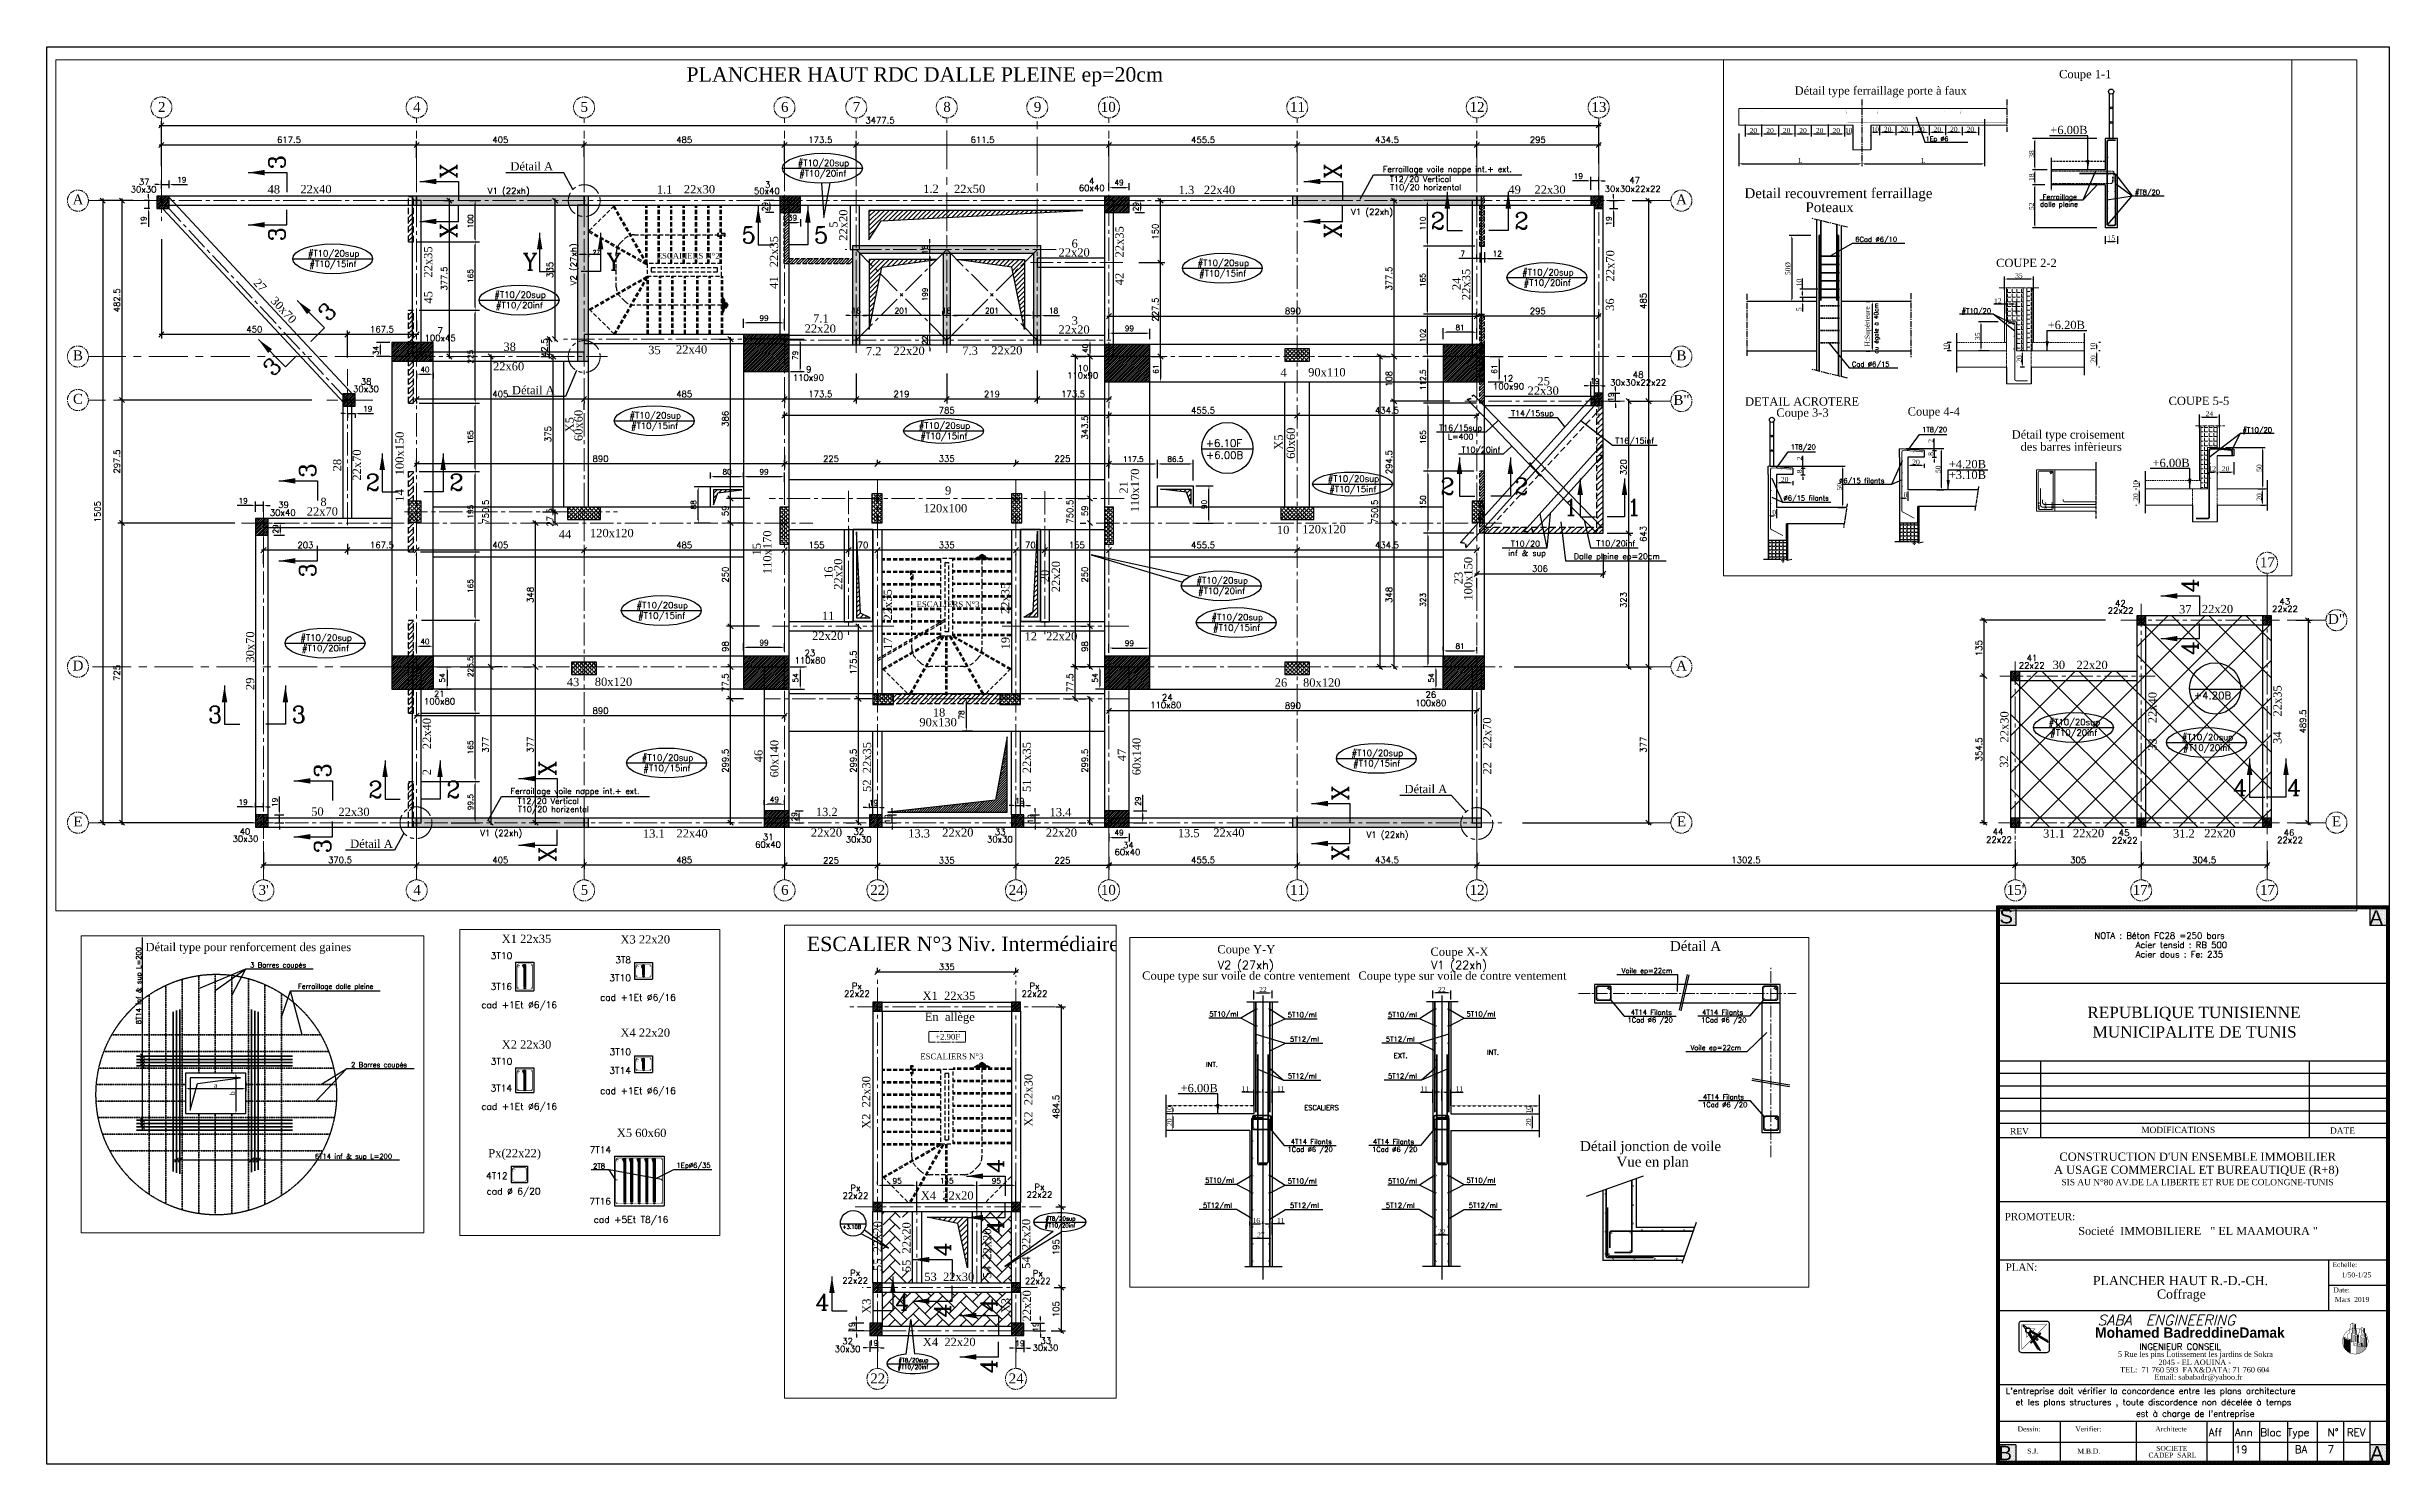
# Paper-space layout 'Layout1' of a CAD drawing. Header units: millimetres. Extents: x -67 to 5600, y -3387 to 42.
# The model-space entities are those that its viewports show. They can reach past a viewport. Long polylines and large blocks are cut down to what shows.
import ezdxf
from ezdxf.enums import TextEntityAlignment as Align

# ---------------------------------------------------------------- set-up
doc = ezdxf.new("R2010")
doc.units = ezdxf.units.MM
for name, pattern in [('ACAD_ISO08W100', [36, 24, -3, 6, -3]), ('AXES', [2, 1.25, -0.25, 0.25, -0.25]), ('AXES2', [1.125, 0.75, -0.125, 0.125, -0.125]), ('DASHED', [0.75, 0.5, -0.25]), ('DASHED2', [0.375, 0.25, -0.125])]:
    doc.linetypes.add(name, pattern=pattern)
doc.layers.add('ARMATURE', color=6, linetype='Continuous', lineweight=50)
doc.layers.add('COTATIONS', color=1, linetype='Continuous', lineweight=25)
for name, color, linetype in [('armaturedesignation', 1, 'Continuous'), ('AXE REP7RE', 4, 'AXES'), ('AXES', 1, 'AXES2'), ('CARTOUCHE', 2, 'Continuous'), ('COFFRAGE', 2, 'Continuous'), ('COTATION', 1, 'Continuous'), ('DESIGNA ACIERS', 3, 'Continuous'), ('escaliers', 1, 'DASHED'), ('GAINES', 2, 'Continuous'), ('HACH', 1, 'Continuous'), ('HACHPOT', 2, 'Continuous'), ('HACHURE', 1, 'Continuous'), ('POTEAU', 2, 'Continuous'), ('POTNAIS', 1, 'Continuous'), ('TITRE', 3, 'Continuous'), ('titre poteaux', 3, 'Continuous'), ('Titre poutre', 3, 'Continuous'), ('voile', 2, 'Continuous')]:
    doc.layers.add(name, color=color, linetype=linetype)
doc.styles.add('CARTROMANTIC', font='romant')
doc.styles.add('CARTSANSERIF', font='sasbo___.pfb', dxfattribs={"height": 45})
doc.styles.add('ITALICC', font='italicc')
doc.styles.add('ROMANCSABA', font='romanc.shx')
doc.styles.add('ROMANTICSABA', font='romantic.ttf')
doc.styles.add('STANDSABA', font='romans.shx')
doc.styles.add('times new roman', font='times.ttf', dxfattribs={"height": 25})
doc.styles.add('WMF-CommercialScript BT0', font='')
doc.styles.get('WMF-CommercialScript BT0').set_extended_font_data('CommercialScript BT', bold=True)
doc.dimstyles.new('COUPE', dxfattribs={"dimtxt": 13, "dimasz": 12, "dimexe": 5, "dimexo": 10, "dimgap": 1, "dimtad": 1, "dimdec": 1, "dimlfac": 0.4, "dimdsep": 46, "dimtxsty": 'STANDSABA', "dimcen": 2.5, "dimdle": 5, "dimclrd": 1, "dimclre": 1, "dimclrt": 3, "dimadec": 0, "dimazin": 0, "dimtfac": 1, "dimtdec": 1, "dimtmove": 0, "dimatfit": 3, "dimfxl": 0, "dimtvp": 1, "dimtolj": 1, "dimtzin": 0, "dimarcsym": 0})
doc.dimstyles.new('coupe présentation', dxfattribs={"dimtxt": 6, "dimasz": 3.2, "dimexe": 3, "dimexo": 10, "dimgap": 1, "dimtad": 1, "dimdec": 1, "dimrnd": 0.5, "dimdsep": 46, "dimtxsty": 'ROMANTICSABA', "dimcen": 2.5, "dimdle": 5, "dimclrd": 1, "dimclre": 1, "dimclrt": 3, "dimadec": 0, "dimazin": 0, "dimtfac": 1, "dimtdec": 1, "dimtmove": 0, "dimatfit": 3, "dimfxl": 0, "dimtvp": 1, "dimtolj": 1, "dimtzin": 0, "dimarcsym": 0})
doc.dimstyles.new('DETAIL', dxfattribs={"dimtxt": 15, "dimasz": 40, "dimexe": 10, "dimexo": 10, "dimgap": 10, "dimtad": 1, "dimdec": 4, "dimdsep": 46, "dimtxsty": 'STANDSABA', "dimcen": 2.5, "dimdle": 5, "dimclrd": 1, "dimclre": 1, "dimclrt": 3, "dimadec": 0, "dimazin": 0, "dimtfac": 1, "dimtdec": 4, "dimtmove": 0, "dimatfit": 3, "dimfxl": 0, "dimtvp": 1, "dimtolj": 1, "dimtzin": 0, "dimarcsym": 0})
doc.dimstyles.new('GENERALE', dxfattribs={"dimtxt": 15, "dimasz": 12.5, "dimexe": 10, "dimexo": 50, "dimgap": 5, "dimtad": 1, "dimdec": 1, "dimrnd": 0.5, "dimdsep": 46, "dimtxsty": 'ROMANCSABA', "dimblk1": 'OBLIQUE', "dimblk2": 'OBLIQUE', "dimsah": 1, "dimcen": 2.5, "dimdle": 5, "dimclrd": 1, "dimclre": 1, "dimclrt": 3, "dimadec": 0, "dimazin": 0, "dimtfac": 1, "dimtdec": 1, "dimtmove": 0, "dimatfit": 3, "dimldrblk": 'OBLIQUE', "dimfxl": 0, "dimtvp": 1, "dimtolj": 1, "dimtzin": 0, "dimarcsym": 0})
doc.dimstyles.new('NERVURE', dxfattribs={"dimtxt": 10, "dimasz": 6, "dimexe": 5, "dimexo": 10, "dimgap": 1, "dimtad": 1, "dimdec": 1, "dimdsep": 46, "dimtxsty": 'STANDSABA', "dimcen": 2.5, "dimdle": 5, "dimclrd": 1, "dimclre": 1, "dimclrt": 3, "dimadec": 0, "dimazin": 0, "dimtfac": 1, "dimtdec": 1, "dimtmove": 0, "dimatfit": 3, "dimfxl": 0, "dimtvp": 1, "dimtolj": 1, "dimtzin": 0, "dimarcsym": 0})
doc.dimstyles.new('POTEAUX', dxfattribs={"dimtxt": 13, "dimasz": 8, "dimexe": 10, "dimexo": 20, "dimgap": 5, "dimtad": 1, "dimdec": 1, "dimrnd": 0.5, "dimdsep": 46, "dimtxsty": 'STANDSABA', "dimcen": 2.5, "dimdle": 5, "dimclrd": 1, "dimclre": 1, "dimclrt": 3, "dimadec": 0, "dimazin": 0, "dimtfac": 1, "dimtdec": 1, "dimtmove": 0, "dimatfit": 3, "dimfxl": 0, "dimtvp": 1, "dimtolj": 1, "dimtzin": 0, "dimarcsym": 0})
pattern_1 = [(45, (0, 28000), (-5.61266, 5.61266), [])]
pattern_2 = [(45, (10, 0), (-2.24506403, 2.24506403), [])]
pattern_3 = [(45, (1e-05, -50), (-2.24506403, 2.24506403), [])]
pattern_4 = [(45, (0, 0), (-4.9391409, 4.9391409), [5.08, -1.905]), (135, (0, 0), (-4.9391409, -4.9391409), [5.08, -1.905])]
pattern_5 = [(45, (0, 3500), (-5.61266, 5.61266), [])]
pattern_6 = [(45, (3496.2464, -120.2004), (-2.24506403, 2.24506403), [])]
pattern_7 = [(45, (3496.2464, -197.7004), (-2.24506403, 2.24506403), [])]
pattern_8 = [(45, (-9e-13, 2000), (-2.24506403, 2.24506403), [])]

psp = doc.layouts.get("Layout1")

# ---------------------------------------------------------------- texts
at = {"layer": 'CARTOUCHE', "color": 3}
for s, height, style, p in [('S', 35, 'CARTSANSERIF', (4657.2, -2078.7)), ('A', 35, 'CARTSANSERIF', (5552.3, -2082)), ('NOTA : Béton FC28 =250 bars', 15, 'CARTROMANTIC', (4886.9, -2115.8)), ('Acier tensid : RB 500', 15, 'CARTROMANTIC', (4986.8, -2138.3)), ('Acier dous : Fe: 235', 15, 'CARTROMANTIC', (4986.8, -2161.3)), ('REV', 15, 'ROMANTICSABA', (4683, -2588.9)), ('MODIFICATIONS', 15, 'ROMANTICSABA', (5000.3, -2585.9)), ('DATE', 15, 'ROMANTICSABA', (5456.9, -2587.4)), ('PROMOTEUR:', 17.5, 'ROMANTICSABA', (4670, -2796.9)), ('PLAN:', 17.5, 'ROMANTICSABA', (4672.3, -2919.1)), ('PLANCHER HAUT R.-D.-CH.', 22, 'times new roman', (4883.3, -2953.9)), ('Echelle:', 12, 'ROMANTICSABA', (5462.6, -2910.4)), ('1/50-1/25', 12, 'ROMANTICSABA', (5485.4, -2935.1)), (' Coffrage', 22, 'times new roman', (5029.9, -2986.5)), ('Date:', 12, 'ROMANTICSABA', (5465.2, -2971.5)), ('Mars  2019', 12, 'ROMANTICSABA', (5468.6, -2994.7)), ('SABA  ENGINEERING', 25, 'ITALICC', (4894.5, -3051.1)), ('5 Rue les pins Lotissement les jardins de Sokra', 13, 'times new roman', (4943.9, -3127.5)), ('INGENIEUR CONSEIL', 15, 'CARTROMANTIC', (4995.7, -3110.2)), ('TEL:  71 760 593  FAX&DATA: 71 760 604', 13, 'times new roman', (4948.9, -3165.2)), ('Email: sababadr@yahoo.fr', 13, 'times new roman', (5031.9, -3182.7)), (' 2045 - EL AOUINA -', 13, 'times new roman', (5037, -3147.2)), ("L'entreprise doit vérifier la concordence entre les plans architecture", 15, 'CARTROMANTIC', (4672.4, -3217.3)), ('et les plans structures , toute discordence non décelée à temps', 15, 'CARTROMANTIC', (4696.1, -3244.5)), ("est à charge de l'entreprise", 15, 'CARTROMANTIC', (4987.5, -3272.4)), ('B', 35, 'CARTSANSERIF', (4654.8, -3377.6)), ('Dessin:', 12, 'ROMANTICSABA', (4701.1, -3307.9)), ('Verifier:', 12, 'ROMANTICSABA', (4840.9, -3307.9)), ('Architecte', 12, 'ROMANTICSABA', (5034.2, -3307.9)), ('SOCIETE', 12, 'ROMANTICSABA', (5036.4, -3354.9)), ('Aff', 18, 'CARTROMANTIC', (5163.4, -3319.1)), ('Ann', 18, 'CARTROMANTIC', (5226.6, -3319.1)), ('19', 18, 'CARTROMANTIC', (5226.6, -3360.3)), ('Bloc', 18, 'CARTROMANTIC', (5288.3, -3319.1)), ('Type', 18, 'CARTROMANTIC', (5353.8, -3319.1)), ('BA', 18, 'CARTROMANTIC', (5371.9, -3360.3)), ('N°', 18, 'CARTROMANTIC', (5451.3, -3319.1)), ('7', 18, 'CARTROMANTIC', (5451.3, -3360.3)), ('REV', 18, 'CARTROMANTIC', (5498, -3319.1)), ('A', 35, 'CARTSANSERIF', (5554.3, -3378.4)), ('S.J.', 12, 'ROMANTICSABA', (4724.3, -3361.5)), ('M.B.D.', 12, 'ROMANTICSABA', (4845.6, -3361.5)), ('CADEP  SARL', 12, 'ROMANTICSABA', (5017.7, -3371.3))]:
    psp.add_text(s, height=height, dxfattribs=dict(at, style=style)).set_placement(p)
at = {"layer": 'CARTOUCHE', "color": 3, "lineweight": 0, "style": 'WMF-CommercialScript BT0'}
psp.add_text('Mohamed BadreddineDamak', height=25, dxfattribs=at).set_placement((4888.6, -3081.3))
at = {"layer": 'CARTOUCHE', "color": 3, "insert": (4840.5, -2813.1), "char_height": 27, "width": 9742.01, "attachment_point": 1, "style": 'ROMANTICSABA'}
psp.add_mtext('{\\fGeorgia|b0|i0|c0|p18;\\H0.7215x; Societé  IMMOBILIERE   " EL MAAMOURA "\\H1.386x;          }', dxfattribs=at)
at = {"layer": 'TITRE', "style": 'ROMANTICSABA'}
for s, p in [('REPUBLIQUE TUNISIENNE', (5127.7, -2307.9, -11524.5)), ('MUNICIPALITE DE TUNIS', (5129.3, -2355))]:
    psp.add_text(s, height=27.5, dxfattribs=at).set_placement(p, align=Align.CENTER)
for s, height, p in [("CONSTRUCTION D'UN ENSEMBLE IMMOBILIER     ", 20, (4802.2, -2653.2, 13.8)), (' A USAGE COMMERCIAL ET BUREAUTIQUE (R+8)    ', 20, (4781.6, -2684.9, 13.8)), (' SIS AU N°80 AV.DE LA LIBERTE ET RUE DE COLONGNE-TUNIS ', 15, (4801.6, -2712.3, 12))]:
    psp.add_text(s, height=height, dxfattribs=at).set_placement(p)

msp = doc.modelspace()

# ---------------------------------------------------------------- texts
at = {"layer": 'ARMATURE', "color": 3, "style": 'STANDSABA'}
for s, p in [('cad +1Et %%c6/16', (-2902.23, 34483.59)), ('cad +1Et %%c6/16', (-2758.53, 34492.63)), ('cad +1Et %%c6/16', (-2758.53, 34379.78)), ('cad +1Et %%c6/16', (-2902.23, 34360.75)), ('cad +5Et T8/16', (-2766.27, 34223.85))]:
    msp.add_text(s, height=8, dxfattribs=at).set_placement(p)
at = {"layer": 'AXE REP7RE', "style": 'ROMANTICSABA'}
for s, p in [('22', (-3620.14, 33741.01, 0.38)), ('24', (-3285.14, 33741.01, 0.38)), ('2', (-5352.57, 33587.67)), ('4', (-4734.99, 33587.67)), ('5', (-4329.99, 33587.67)), ('6', (-3844.99, 33587.67)), ('7', (-3671.49, 33587.67)), ('8', (-3452.49, 33587.67)), ('9', (-3233.49, 33587.67)), ('10', (-3062.32, 33587.67)), ('11', (-2604.47, 33587.67)), ('12', (-2169.98, 33587.67)), ('13', (-1875.11, 33587.67)), ('A', (-5555.11, 33363.75)), ('A', (-1675.49, 33363.86)), ('B', (-5555.11, 32986.66)), ('B', (-1675.49, 32986.61, 0.38)), ('C', (-5555.11, 32881.4)), ('B"', (-1675.49, 32878.86)), ('17', (-257.86, 32485.98)), ('D"', (-90.63, 32348.77, 0.38)), ('D', (-5555.11, 32236.16)), ('A', (-1675.49, 32236.11)), ('E', (-5555.11, 31858.91)), ('E', (-1675.49, 31859.02)), ('E', (-90.63, 31859.02)), ("3'", (-5105.76, 31693.42)), ('4', (-4734.83, 31693.42)), ('5', (-4329.83, 31693.42)), ('6', (-3844.83, 31693.42)), ('22', (-3620.14, 31693.42)), ('24', (-3285.14, 31693.42)), ('10', (-3062.17, 31693.42)), ('11', (-2604.32, 31693.42)), ('12', (-2169.83, 31693.42)), ("15'", (-867.22, 31693.42)), ("17'", (-562.53, 31693.42)), ('17', (-257.71, 31693.42))]:
    msp.add_text(s, height=24, dxfattribs=at).set_placement(p, align=Align.CENTER)
at = {"layer": 'COFFRAGE', "color": 3, "style": 'ROMANCSABA'}
for s, rotation, p in [('4', 90, (-3315.67, 34267.13)), ('4', 90, (-3315.67, 34118.99)), ('4', 90, (-3443.91, 34065.18)), ('4', 90, (-3443.91, 33917.04)), ('4', 90, (-3331.65, 33929.97)), ('4', 90, (-3331.65, 33781.83)), ('3', 90, (-5053.48, 33465.69)), ('X', 90, (-4638.13, 33444.22)), ('X', 90, (-2498.9, 33444.22)), ('3', 90, (-5053.48, 33291.37)), ('X', 90, (-4638.13, 33299.63)), ('X', 90, (-2498.9, 33299.63)), ('3', 45, (-4938.24, 33090.34)), ('3', 45, (-5071.27, 32957.31)), ('3', 90, (-4979.3, 32719.92)), ('3', 90, (-4979.3, 32478.45)), ('4', 90, (-425.43, 32441.59, 0.38)), ('4', 90, (-425.43, 32290.23, 0.38)), ('3', 90, (-4943.07, 31994.07)), ('X', 90, (-4399.27, 31999.56)), ('X', 90, (-2480.88, 31939.22)), ('3', 90, (-4943.07, 31810.88)), ('X', 90, (-4399.27, 31790.95)), ('X', 90, (-2480.88, 31794.63))]:
    msp.add_text(s, height=40, rotation=rotation, dxfattribs=at).set_placement(p, align=Align.CENTER)
for s, height, p in [('+3.10B', 9, (-3705.46, 34114.94, 0.28)), ('+6.10F', 18, (-2826.43, 32777.09, 0)), ('+6.00B', 18, (-2826.04, 32748.36, 0)), ('+4.20B', 18, (-435.85, 32166.84, 0))]:
    msp.add_text(s, height=height, dxfattribs=at).set_placement(p)
for s, p in [('4', (-3754.07, 33917.67)), ('4', (-3560.81, 33917.67)), ('2', (-2264.99, 33303.87)), ('2', (-2062.51, 33303.87)), ('5', (-3932.27, 33269.67)), ('5', (-3756.88, 33269.67)), ('Y', (-4461.04, 33205.01, -0.1)), ('Y', (-4258.48, 33205.01, -0.1)), ('2', (-4841.89, 32671.49)), ('2', (-4639.4, 32671.49)), ('2', (-2241.77, 32661.59)), ('2', (-2062.95, 32661.59)), ('1', (-1943.54, 32611.05, -0.41)), ('1', (-1790.6, 32611.05, -0.41)), ('3', (-5223.5, 32109.56)), ('3', (-5021.01, 32109.56)), ('2', (-4835.1, 31928.19)), ('2', (-4646.98, 31928.19)), ('4', (-323.85, 31933.38)), ('4', (-193.07, 31933.38))]:
    msp.add_text(s, height=40, dxfattribs=at).set_placement(p, align=Align.CENTER)
at = {"layer": 'COTATION', "color": 3, "style": 'STANDSABA'}
for s, p in [('1Ep%%C6/35', (-2645.54, 34296.56, 0)), ('Voile ep=22cm', (-7193.16, 32966.52)), ('5T10/ml', (-7705.05, 32914.04)), ('5T10/ml', (-7610.2, 32913.12)), ('5T10/ml', (-7488.79, 32913.12)), ('5T10/ml', (-7393.95, 32914.04)), ('1Cad %%c6 /20', (-7189.32, 32906.8)), ('4T14 Filants', (-7187.85, 32916.03)), ('1Cad %%c6 /20', (-7100.21, 32906.8)), ('4T14 Filants', (-7101.68, 32916.03)), ('5T12/ml', (-7607.54, 32883.58)), ('5T12/ml', (-7491.46, 32883.58)), ('Voile ep=22cm', (-7109.86, 32873.4)), ('INT.', (-7719.48, 32852.95)), ('EXT.', (-7491.08, 32863.79)), ('INT.', (-7379.52, 32867.65)), ('5T12/ml', (-7610.09, 32839.04)), ('5T12/ml', (-7488.9, 32839.04)), ('4T14 Filants', (-7100.62, 32813.62)), ('ESCALIERS', (-7586.85, 32800.82)), ('1Cad %%c6 /20', (-7099.15, 32804.39)), ('4T14 Filants', (-7599.19, 32759.51)), ('4T14 Filants', (-7499.81, 32759.51)), ('1Cad %%c6 /20', (-7600.66, 32750.28)), ('1Cad %%c6 /20', (-7498.34, 32750.28)), ('5T10/ml', (-7710.05, 32712.89)), ('5T10/ml', (-7610.2, 32711.97)), ('5T10/ml', (-7488.79, 32711.97)), ('5T10/ml', (-7393.95, 32712.89)), ('#T10/20', (-6525.99, 32725.95)), ('5T12/ml', (-7712.71, 32682.43)), ('5T12/ml', (-7607.54, 32682.43)), ('5T12/ml', (-7491.46, 32682.43)), ('5T12/ml', (-7391.28, 32682.43)), ('#T10/20', (-6186.12, 32581.96)), ('3 Barres coupés', (-6464.16, 32245.23)), ('Ferraillage dalle pleine', (-6394.4, 32219.48)), ('2 Barres coupés', (-6342.01, 32124.53)), ('6T14 inf & sup L=200', (-6372.88, 32013.89))]:
    msp.add_text(s, height=6, dxfattribs=at).set_placement(p, align=Align.TOP_CENTER)
for s, height, p in [('1Ep %%C6', 5.6, (-6587.13, 32931.01)), ('1T8/20', 6, (-6750.51, 32558.29)), ('1T8/20', 6, (-6591.63, 32579.4)), ('%%c6/15 filants', 6, (-6692.02, 32517.53)), ('%%c6/15 filants', 6, (-6759.25, 32496.41))]:
    msp.add_text(s, height=height, dxfattribs=at).set_placement(p, align=Align.MIDDLE_LEFT)
msp.add_text('8T14 inf & sup L=200', height=6, rotation=90, dxfattribs=at).set_placement((-6635.84, 32217.3), align=Align.TOP_CENTER)
at = {"layer": 'COTATION', "color": 3, "attachment_point": 4, "style": 'STANDSABA'}
for s, insert, char_height in [('3T10', (-2890.91, 34547.14), 8), ('3T8', (-2740.32, 34541.95), 8), ('3T16', (-2891.09, 34509.74), 8), ('3T10', (-2747.39, 34520.19), 8), ('3T10', (-2747.22, 34430.97), 8), ('3T10', (-2890.91, 34419.31), 8), ('3T14', (-2747.39, 34408.21), 8), ('3T14', (-2891.09, 34386.91), 8), ('7T14', (-2771.34, 34312.41), 8), ('2T8', (-2767.05, 34292.62), 6), ('4T12', (-2896.53, 34280.95), 8), ('cad %%c 6/20', (-2895.81, 34260.77), 8), ('7T16', (-2771.52, 34250.01), 8)]:
    msp.add_mtext(s, dxfattribs=dict(at, insert=insert, char_height=char_height))
at = {"layer": 'DESIGNA ACIERS', "color": 3, "style": 'ROMANCSABA'}
for s, height, p in [('#T8/20sup', 9.75, (-3178.03, 34144.39, 0.38)), ('#T10/20inf', 9.75, (-3178.96, 34127.96, 0.38)), ('#T10/20inf', 9.75, (-3534.78, 33785.4, 0.38)), ('#T8/20sup', 9.75, (-3533.86, 33801.83, 0.38)), ('#T10/20sup', 15, (-3751.39, 33471.69)), ('#T10/20inf', 15, (-3752.81, 33446.42)), ('#T10/20sup', 15, (-4936.42, 33252.7)), ('#T10/15inf', 15, (-4937.84, 33227.43)), ('#T10/20sup', 15, (-2783.93, 33229.79)), ('#T10/20sup', 15, (-1998.68, 33207.18)), ('#T10/15inf', 15, (-2785.35, 33204.52)), ('#T10/20inf', 15, (-2000.11, 33181.91)), ('#T10/20sup', 15, (-4485.42, 33152.84)), ('#T10/20inf', 15, (-4486.85, 33127.56)), ('#T10/20sup', 15, (-4158.37, 32860.96)), ('#T10/15inf', 15, (-4159.79, 32835.69)), ('#T10/20sup', 15, (-3458.48, 32836.29)), ('#T10/15inf', 15, (-3459.9, 32811.02)), ('#T10/20sup', 15, (-2468.96, 32707.7)), ('#T10/15inf', 15, (-2470.39, 32682.43)), ('#T10/20sup', 15, (-2786.53, 32461.59)), ('#T10/20inf', 15, (-2787.96, 32436.32)), ('#T10/20sup', 15, (-4141.41, 32401.68)), ('#T10/15inf', 15, (-4142.83, 32376.41)), ('#T10/20sup', 15, (-2750.27, 32372.64)), ('#T10/15inf', 15, (-2751.69, 32347.37)), ('#T10/20sup', 15, (-4954.65, 32322.99)), ('#T10/20inf', 15, (-4956.08, 32297.71)), ('#T10/20sup', 15, (-724.76, 32118.77)), ('#T10/20inf', 15, (-726.19, 32093.5)), ('#T10/20sup', 15, (-402.83, 32082.32)), ('#T10/20inf', 15, (-404.25, 32057.05)), ('#T10/20sup', 15, (-4128.55, 32032.92)), ('#T10/20sup', 15, (-2411.26, 32044.16)), ('#T10/15inf', 15, (-2412.68, 32018.89)), ('#T10/15inf', 15, (-4129.98, 32007.65))]:
    msp.add_text(s, height=height, dxfattribs=at).set_placement(p, align=Align.TOP_CENTER)
at = {"layer": 'DESIGNA ACIERS'}
for s, height, style, p in [('Détail A', 20, 'ROMANTICSABA', (-4457.22, 33445.97)), ('Ferraillage voile nappe int.+ ext.', 14, 'STANDSABA', (-2241.95, 33442)), ('T12/20 Vertical', 14, 'STANDSABA', (-2306.86, 33418.03)), ('T10/20 horizental', 14, 'STANDSABA', (-2294.21, 33398.16)), ('Détail A', 20, 'ROMANTICSABA', (-4453.43, 32904.44)), ('T14/15sup', 14, 'STANDSABA', (-2035.91, 32851.44)), ('T16/15sup', 14, 'STANDSABA', (-2209.81, 32816.17, 0.41)), ('L=400', 14, 'STANDSABA', (-2209.81, 32794.85, 0.41)), ('T16/15inf', 14, 'STANDSABA', (-1788.41, 32785.11)), ('T10/20inf', 14, 'STANDSABA', (-2160.48, 32762.94, 0.41)), ('T10/20', 14, 'STANDSABA', (-2053.09, 32535.96)), ('T10/20inf', 14, 'STANDSABA', (-1834.18, 32536.78, 0.41)), ('inf & sup ', 14, 'STANDSABA', (-2044.08, 32513.23)), ('Dalle pleine ep=20cm', 14, 'STANDSABA', (-1831.91, 32505.37)), ('Ferraillage voile nappe int.+ ext.', 14, 'STANDSABA', (-4352.44, 31937.42)), ('Détail A', 20, 'ROMANTICSABA', (-2293.86, 31939.45, -0.03)), ('T12/20 Vertical', 14, 'STANDSABA', (-4417.35, 31913.44)), ('T10/20 horizental', 14, 'STANDSABA', (-4404.7, 31893.57)), ('Détail A', 20, 'ROMANTICSABA', (-4844.95, 31807.1))]:
    msp.add_text(s, height=height, dxfattribs=dict(at, style=style)).set_placement(p, align=Align.CENTER)
at = {"layer": 'DESIGNA ACIERS', "style": 'STANDSABA'}
for s, p in [('#T8/20', (-6334.32, 32866.31)), ('dalle pleine', (-6448.83, 32851.94, 0)), ('Ferraillage', (-6445.77, 32860.87, 0))]:
    msp.add_text(s, height=6, dxfattribs=at).set_placement(p, align=Align.MIDDLE_LEFT)
at = {"layer": 'TITRE', "style": 'ROMANTICSABA'}
for s, height, p in [('ESCALIER N°3 Niv. Intermédiaire', 35, (-3791.77, 34786.66)), ('X1 22x35', 10, (-2877.63, 34562.54)), ('X3 22x20', 10, (-2733.93, 34561.88)), ('ESCALIERS N°3', 14, (-3517.2, 34525.03)), ('X4 22x20', 10, (-2733.93, 34449.04)), ('X2 22x30', 10, (-2877.63, 34434.71)), ('X5 60x60', 10, (-2738.36, 34327.81)), ('Px(22x22)', 10, (-2893.91, 34303.35)), ('PLANCHER HAUT RDC DALLE PLEINE ep=20cm', 35, (-4082.93, 33660.74)), ('ESCALIERS N°2', 14, (-4154.92, 33232.48, -0.19)), ('Coupe 1-1', 10, (-6425.9, 33004.35)), ('Coupe Y-Y', 10, (-7712.88, 32984.36)), ('Coupe X-X', 10, (-7454.99, 32981.41)), ('Détail A', 12, (-7165.32, 32987.24)), ('Détail type ferraillage porte à faux', 10, (-6745.8, 32984.44)), ('Coupe type sur voile de contre ventement', 10, (-7803.78, 32952.49)), ('Coupe type sur voile de contre ventement', 10, (-7542.23, 32952.49)), ('+6.00B', 10, (-6436.49, 32936.78, 0)), ('COUPE 2-2', 10, (-6502.04, 32775.95)), ('Détail jonction de voile', 12, (-7274.1, 32745.23)), ('Vue en plan', 12, (-7230.06, 32726.45)), ('DETAIL ACROTERE', 10, (-6805.75, 32608.37)), ('COUPE 5-5', 10, (-6293.41, 32609.06)), ('Coupe 3-3', 10, (-6767.93, 32594.91)), ('Coupe 4-4', 10, (-6609.05, 32596.28)), ('Détail type croisement', 10, (-6483.23, 32568.44)), ('des barres infèrieurs', 10, (-6472.48, 32553.69)), ('ESCALIERS N°3', 14, (-3526.19, 32389.53, -0.34))]:
    msp.add_text(s, height=height, dxfattribs=at).set_placement(p)
for s, p in [('Detail recouvrement ferraillage', (-6806.48, 32859.29)), ('Poteaux', (-6732.7, 32842.37))]:
    msp.add_text(s, height=12, rotation=360, dxfattribs=at).set_placement(p)
for p in [(-7734.88, 32816.42), (-6290.34, 32534.04)]:
    msp.add_text('+6.00B', height=10, rotation=360, dxfattribs=at).set_placement(p, align=Align.CENTER)
for s, p in [('+6.20B', (-6417.17, 32700.92)), ('+4.20B', (-6536.82, 32532.59)), ('+3.10B', (-6536.82, 32519.58))]:
    msp.add_text(s, height=10, dxfattribs=at).set_placement(p, align=Align.CENTER)
at = {"layer": 'titre poteaux', "style": 'ROMANCSABA'}
for s, height, p in [('22x22', 15, (-3670.57, 34691.27)), ('22x22', 15, (-3240.82, 34691.27)), ('22x22', 15, (-3674.12, 34202.63)), ('22x22', 15, (-3228.86, 34205.19)), ('22x22', 15, (-3674.78, 33997.3)), ('22x22', 15, (-3232.98, 33996.26)), ('30x30', 15, (-3214.38, 33834.51, -0.57)), ('30x30', 15, (-3693.3, 33831.77)), ('60x40', 15, (-3102.4, 33411.15)), ('30x30x22x22', 15, (-1793.53, 33408.95)), ('30x30', 15, (-5396.3, 33407.55)), ('V1 (22xh)', 15, (-4512.95, 33404)), ('50x40', 15, (-3888.36, 33403.83, 0.26)), ('V1 (22xh)', 15, (-2424.12, 33353.24)), ('100x45', 15, (-4678.83, 33047.97)), ('V2 (27xh)', 10, (-7678.47, 32975.33)), ('V1 (22xh)', 10, (-7420.53, 32975.33)), ('110x90', 15, (-3124.32, 32957.47, -0.1)), ('110x90', 15, (-3787.8, 32952.15)), ('100x90', 15, (-2093.92, 32931.06)), ('30x30x22x22', 15, (-1780.23, 32940.4)), ('30x30', 15, (-4858.43, 32924.83)), ('30x40', 15, (-5059.65, 32625.7)), ('22x22', 15, (-613.01, 32388.75)), ('22x22', 15, (-215.38, 32392.77)), ('110x80', 15, (-3783.65, 32268.43)), ('22x22', 15, (-828.05, 32255.92)), ('100x80', 15, (-4680.19, 32169.07, -0.41)), ('100x80', 15, (-2282.17, 32165.27)), ('110x80', 15, (-2923.18, 32159.97)), ('V1 (22xh)', 15, (-4531.09, 31850.61)), ('V1 (22xh)', 15, (-2386.68, 31846.54, -0.03)), ('30x30', 15, (-5149.82, 31836.52)), ('60x40', 15, (-3885.57, 31822.57)), ('30x30', 15, (-3666.17, 31834.92)), ('30x30', 15, (-3324.63, 31835.41, -0.57)), ('22x22', 15, (-907.26, 31834.4)), ('22x22', 15, (-603.02, 31832.66)), ('22x22', 15, (-203.04, 31833.57)), ('60x40', 15, (-3015.95, 31804.32, -0.36))]:
    msp.add_text(s, height=height, dxfattribs=at).set_placement(p, align=Align.TOP_CENTER)
for s, p in [('Px', (-3670.55, 34694.67)), ('Px', (-3240.79, 34694.67)), ('Px', (-3674.09, 34206.04)), ('Px', (-3228.84, 34208.6)), ('Px', (-3674.76, 34000.71)), ('Px', (-3232.96, 33999.66)), ('32', (-3692.97, 33835.59)), ('33', (-3213.62, 33836.9, -0.57)), ('37', (-5394.98, 33410.98)), ('3', (-3886.5, 33403.95, 0.26)), ('4', (-3102.03, 33412.72)), ('47', (-1788.75, 33414.77)), ('7', (-4678.79, 33050.76)), ('9', (-3786.78, 32957.28)), ('10', (-3123.57, 32960.06, -0.1)), ('48', (-1780.23, 32944.23)), ('38', (-4857.97, 32927.75)), ('12', (-2095.36, 32935.38)), ('39', (-5057.69, 32629.56)), ('42', (-613.54, 32391.16)), ('43', (-215.67, 32395.69)), ('23', (-3784.13, 32271.14)), ('41', (-827.27, 32258.72)), ('21', (-4680.81, 32172.28, -0.83)), ('24', (-2919.69, 32163.71)), ('26', (-2281.84, 32170.48)), ('40', (-5151.15, 31839.22)), ('32', (-3665.85, 31838.75)), ('33', (-3323.87, 31837.81, -0.57)), ('44', (-909.29, 31838.63)), ('45', (-604.41, 31836.15)), ('46', (-205.41, 31836.42)), ('31', (-3885.26, 31826.08)), ('34', (-3013.73, 31806.15, -0.36))]:
    msp.add_text(s, height=15, dxfattribs=at).set_placement(p, align=Align.CENTER)
msp.add_text('V2 (27xh)', height=15, rotation=90, dxfattribs=at).set_placement((-4363.74, 33218.93), align=Align.TOP_CENTER)
at = {"layer": 'Titre poutre', "style": 'ROMANTICSABA'}
for s, rotation, p in [('X1  22x35', 0.00059, (-3447.93, 34668.72, 0.38)), ('En  allège', 0.00059, (-3445.84, 34617.72, 0.38)), ('X2  22x30', 90.00059, (-3245.79, 34425.73, 0.38)), ('X2  22x30', 90.00059, (-3638.07, 34420.42, 0.72)), ('X4  22x20', 0.00059, (-3452.07, 34185.57, 0.38)), ('55  22x20', 90.00002, (-3610.77, 34073.13)), ('55  22x20', 90.00002, (-3540.75, 34070.38)), ('54  22x20', 90.00002, (-3251.31, 34078.42)), ('54  22x20', 90.00002, (-3345.63, 34055.35)), ('53  22x30', 0.00059, (-3447.12, 33988.82, 0.38)), ('X3', 90.00059, (-3300.94, 33929.16, 0.72)), ('22x20', 90.00059, (-3249.54, 33928.56, 0.72)), ('X3', 90.00059, (-3637.3, 33927.62, 0.72)), ('X4  22x20', 0.00059, (-3447.18, 33831.03, 0.38)), ('48', 360, (-5081.28, 33390.27)), ('22x40', 360, (-4979.24, 33390.94)), ('49', 0.00004, (-2079.26, 33389.62)), ('22x30', 0.00004, (-1993.45, 33389.56)), ('22x20', 90, (-3693.53, 33313.69)), ('5', 90, (-3717.39, 33315.02)), ('22x35', 90.00003, (-3025.35, 33273.24)), ('22x35', 90, (-3861.14, 33249.44)), ('6', 359.99852, (-3143.61, 33259.28)), ('22x35', 90, (-4697.98, 33224.53)), ('22x20', 359.99852, (-3144.85, 33237.71)), ('22x70', 89.99998, (-1838.02, 33215.28)), ('27', 313.00096, (-5121.65, 33161.75)), ('41', 90, (-3861.54, 33174.61)), ('42', 90.00003, (-3025.42, 33183.24)), ('24', 89.99998, (-2209.9, 33171.7)), ('22x35', 89.99998, (-2186.47, 33170.15)), ('45', 90, (-4697.75, 33138.9)), ('30x70', 313.00096, (-5064.72, 33101.55)), ('36', 89.99998, (-1838.57, 33121.37)), ('22x20', 0.00003, (-3145.08, 33051.01)), ('3', 0.00003, (-3143.39, 33072.72)), ('35', 359.99998, (-4160.32, 33001.59)), ('22x40', 359.99998, (-4070.43, 33002.99)), ('4', 0.00001, (-2638.11, 32947.18)), ('90x110', 0.00001, (-2533.42, 32947.72)), ('25', 0.00003, (-2008.91, 32926.22)), ('22x30', 0.00003, (-2010.03, 32903.28)), ('X5', 90.00002, (-4356.1, 32830.76, 0.15)), ('60x60', 90.00002, (-4334.34, 32828.99, 0.15)), ('100x150', 90.00002, (-4766.92, 32761.32)), ('60x60', 90.00002, (-2610.66, 32786.07, 0.15)), ('X5', 90.00002, (-2640.2, 32788.67, 0.15)), ('22x70', 89.99999, (-4870.39, 32733.25)), ('28', 89.99999, (-4917.97, 32733.02)), ('110x170', 90.00002, (-2987.66, 32671.85, 0.15)), ('14', 90.00002, (-4766.81, 32659.74)), ('21', 90.00002, (-3015.01, 32679.15)), ('8', 359.99998, (-4960.95, 32633.97)), ('22x70', 359.99998, (-4963.88, 32611.13)), ('10', 359.99998, (-2639.26, 32566.3)), ('120x120', 359.99998, (-2540.16, 32568.11)), ('44', 0.00002, (-4376.8, 32555.72)), ('120x120', 0.00002, (-4263.43, 32558.73)), ('110x170', 90.00005, (-3877.4, 32522.07)), ('15', 90.00005, (-3903.08, 32529.63)), ('22x20', 90, (-3705.97, 32469.26)), ('100x150', 89.99998, (-2181.54, 32458.15)), ('16', 90, (-3728.95, 32472.82)), ('20', 90, (-3206.08, 32464.86)), ('22x20', 90, (-3179.09, 32463.28)), ('23', 89.99998, (-2205.24, 32459.87)), ('22x35', 90, (-3301.69, 32410.51, 0.72)), ('22x35', 89.99998, (-3585.82, 32395.11)), ('37', 0.00537, (-456.54, 32374.33)), ('22x20', 0.00537, (-378.54, 32374.9)), ('11', 359.99999, (-3740.25, 32358.34)), ('30x70', 90, (-5128.63, 32292.98)), ('22x20', 359.99999, (-3741.21, 32310.08)), ('17', 89.99998, (-3585.76, 32301.61)), ('19', 90, (-3301.1, 32302.31)), ('30', 359.99464, (-762.4, 32239.85)), ('22x20', 359.99464, (-681.92, 32239.7)), ('29', 90, (-5128.78, 32203.93)), ('22x35', 90, (-223.67, 32162.68)), ('22x40', 90, (-526.03, 32146.47)), ('22x30', 90, (-884.26, 32099.78)), ('22x40', 90, (-4701.15, 32083.59)), ('22x70', 90, (-2135.84, 32084.92)), ('34', 90, (-223.87, 32073.67)), ('60x140', 90.00005, (-3860.42, 32022.88)), ('52  22x35', 90.00002, (-3636.1, 32002.75)), ('51  22x35', 90.00002, (-3249.32, 32002.75)), ('60x140', 90.00002, (-2984.13, 32028.07)), ('33', 90, (-526.06, 32057.04)), ('46', 90.00005, (-3898.9, 32029.25)), ('47', 90.00002, (-3019.48, 32031.75)), ('32', 90, (-885.16, 32016.12)), ('2', 90, (-4701.01, 31990.15)), ('22', 90, (-2135.53, 31999.4)), ('50', 360, (-4975.69, 31884.9)), ('22x30', 360, (-4887.18, 31884.18)), ('13.2', 0, (-3743.53, 31883.99)), ('13.4', 360, (-3177.86, 31883.52)), ('22x20', 0, (-3744.05, 31834.46)), ('22x20', 360, (-3175.73, 31833.99)), ('31.1', 359.99464, (-774.15, 31832.06)), ('22x20', 359.99464, (-690.56, 31832.95)), ('31.2', 0.00537, (-460.02, 31832.01)), ('22x20', 0.00537, (-372.89, 31832.76))]:
    msp.add_text(s, height=20, rotation=rotation, dxfattribs=at).set_placement(p, align=Align.CENTER)
at = {"layer": 'Titre poutre', "color": 6, "linetype": 'ACAD_ISO08W100', "lineweight": 0, "style": 'times new roman'}
msp.add_text('+2.90F', height=14, rotation=359.99993, dxfattribs=at).set_placement((-3451.06, 34586.37, 0.38), align=Align.TOP_CENTER)
at = {"layer": 'Titre poutre', "style": 'ROMANTICSABA'}
for s, p in [('1.1', (-4135.9, 33390.06)), ('22x30', (-4051.37, 33390.54)), ('1.2', (-3491.27, 33391.67)), ('22x50', (-3397.79, 33391.38)), ('1.3', (-2873.22, 33388.93)), ('22x40', (-2793.13, 33389.04)), ('7.1', (-3757.71, 33077.89)), ('22x20', (-3759.13, 33053.39)), ('38', (-4510.56, 33009.54)), ('7.2', (-3629.82, 32998.67)), ('22x20', (-3544.14, 32999.58)), ('7.3', (-3396.59, 32999.93)), ('22x20', (-3307.76, 33000.81)), ('22x60', (-4513.24, 32962.2)), ('9', (-3449.67, 32661.61)), ('120x100', (-3456.41, 32618.8)), ('12', (-3249.91, 32308.98)), ('22x20', (-3174.91, 32309.26)), ('43', (-4357.24, 32198.3)), ('80x120', (-4259.4, 32198.83)), ('26', (-2644.45, 32197)), ('80x120', (-2545.81, 32197.03)), ('18', (-3471.74, 32124.72)), ('90x130', (-3474.06, 32101.09)), ('13.1', (-4161.8, 31831.81)), ('22x40', (-4069.22, 31832.2)), ('13.3', (-3520.01, 31832.25)), ('22x20', (-3426.27, 31834.32)), ('13.5', (-2867.78, 31832.81)), ('22x40', (-2770.47, 31834.09))]:
    msp.add_text(s, height=20, dxfattribs=at).set_placement(p, align=Align.CENTER)
at = {"layer": 'Titre poutre', "color": 3, "style": 'STANDSABA'}
for s, height, rotation, p in [('6Cad %%C6/10', 6, 360, (-6672.43, 32809.51)), ('ou égale à 40cm', 5.2, 90, (-6647.14, 32671.22)), ('Cad %%c6/15', 6, 360, (-6676.52, 32658.42))]:
    msp.add_text(s, height=height, rotation=rotation, dxfattribs=at).set_placement(p, align=Align.MIDDLE_LEFT)
at = {"layer": 'Titre poutre', "style": 'ROMANTICSABA'}
msp.add_text('Détail type pour renforcement des gaines', height=10, dxfattribs=at).set_placement((-6624.42, 32259.02))

# ---------------------------------------------------------------- blocks, each defined once
blk = doc.blocks.new('_Oblique')
at = {"color": 0, "linetype": 'ByBlock', "lineweight": -2}
blk.add_line((-0.5, -0.5), (0.5, 0.5), dxfattribs=at)
blk = doc.blocks.new('*D2')
at = {"layer": 'COTATIONS', "color": 1, "linetype": 'ByBlock', "lineweight": -2}
for p, q in [((-5358.3, 33507.6), (-4730.7, 33507.6)), ((-5353.3, 33456.5), (-5353.3, 33517.6)), ((-4735.7, 33476.5), (-4735.7, 33517.6))]:
    blk.add_line(p, q, dxfattribs=at)
at = {"layer": 'Defpoints', "color": 0, "linetype": 'ByBlock'}
for p in [(-4735.7, 33507.6), (-4735.7, 33426.5, -0.3), (-5353.3, 33406.5)]:
    blk.add_point(p, dxfattribs=at)
at = {"layer": 'COTATIONS', "color": 1, "linetype": 'ByBlock', "lineweight": -2, "xscale": 12.5, "yscale": 12.5, "zscale": 12.5, "rotation": 180}
blk.add_blockref('_Oblique', (-5353.3, 33507.6), dxfattribs=at)
at = {"layer": 'COTATIONS', "color": 1, "linetype": 'ByBlock', "lineweight": -2, "xscale": 12.5, "yscale": 12.5, "zscale": 12.5}
blk.add_blockref('_Oblique', (-4735.7, 33507.6), dxfattribs=at)
at = {"layer": 'COTATIONS', "color": 3, "linetype": 'ByBlock', "insert": (-5044.5, 33520.1), "char_height": 15, "attachment_point": 5, "style": 'ROMANCSABA'}
blk.add_mtext('\\A1;617.5', dxfattribs=at)
blk = doc.blocks.new('*D3')
at = {"layer": 'COTATIONS', "color": 1, "linetype": 'ByBlock', "lineweight": -2}
for p, q in [((-4740.7, 33507.6), (-4325.7, 33507.6)), ((-4735.7, 33476.5), (-4735.7, 33517.6)), ((-4330.7, 33478.7), (-4330.7, 33517.6))]:
    blk.add_line(p, q, dxfattribs=at)
at = {"layer": 'Defpoints', "color": 0, "linetype": 'ByBlock'}
for p in [(-4330.7, 33507.6), (-4735.7, 33426.5, -0.3), (-4330.7, 33428.7, -0.7)]:
    blk.add_point(p, dxfattribs=at)
at = {"layer": 'COTATIONS', "color": 1, "linetype": 'ByBlock', "lineweight": -2, "xscale": 12.5, "yscale": 12.5, "zscale": 12.5, "rotation": 180}
blk.add_blockref('_Oblique', (-4735.7, 33507.6), dxfattribs=at)
at = {"layer": 'COTATIONS', "color": 1, "linetype": 'ByBlock', "lineweight": -2, "xscale": 12.5, "yscale": 12.5, "zscale": 12.5}
blk.add_blockref('_Oblique', (-4330.7, 33507.6), dxfattribs=at)
at = {"layer": 'COTATIONS', "color": 3, "linetype": 'ByBlock', "insert": (-4533.2, 33520.1), "char_height": 15, "attachment_point": 5, "style": 'ROMANCSABA'}
blk.add_mtext('\\A1;405', dxfattribs=at)
blk = doc.blocks.new('*D4')
at = {"layer": 'COTATIONS', "color": 1, "linetype": 'ByBlock', "lineweight": -2}
for p, q in [((-4335.7, 33507.6), (-3840.7, 33507.6)), ((-4330.7, 33478.7), (-4330.7, 33517.6)), ((-3845.7, 33469.3), (-3845.7, 33517.6))]:
    blk.add_line(p, q, dxfattribs=at)
at = {"layer": 'Defpoints', "color": 0, "linetype": 'ByBlock'}
for p in [(-3845.7, 33507.6), (-4330.7, 33428.7, -0.7), (-3845.7, 33419.3, -0.3)]:
    blk.add_point(p, dxfattribs=at)
at = {"layer": 'COTATIONS', "color": 1, "linetype": 'ByBlock', "lineweight": -2, "xscale": 12.5, "yscale": 12.5, "zscale": 12.5, "rotation": 180}
blk.add_blockref('_Oblique', (-4330.7, 33507.6), dxfattribs=at)
at = {"layer": 'COTATIONS', "color": 1, "linetype": 'ByBlock', "lineweight": -2, "xscale": 12.5, "yscale": 12.5, "zscale": 12.5}
blk.add_blockref('_Oblique', (-3845.7, 33507.6), dxfattribs=at)
at = {"layer": 'COTATIONS', "color": 3, "linetype": 'ByBlock', "insert": (-4088.2, 33520.1), "char_height": 15, "attachment_point": 5, "style": 'ROMANCSABA'}
blk.add_mtext('\\A1;485', dxfattribs=at)
blk = doc.blocks.new('*D5')
at = {"layer": 'COTATIONS', "color": 1, "linetype": 'ByBlock', "lineweight": -2}
for p, q in [((-3850.7, 33507.6), (-3667.2, 33507.6)), ((-3845.7, 33469.3), (-3845.7, 33517.6)), ((-3672.2, 33474.2), (-3672.2, 33517.6))]:
    blk.add_line(p, q, dxfattribs=at)
at = {"layer": 'Defpoints', "color": 0, "linetype": 'ByBlock'}
for p in [(-3672.2, 33507.6), (-3845.7, 33419.3, -0.3), (-3672.2, 33424.2)]:
    blk.add_point(p, dxfattribs=at)
at = {"layer": 'COTATIONS', "color": 1, "linetype": 'ByBlock', "lineweight": -2, "xscale": 12.5, "yscale": 12.5, "zscale": 12.5, "rotation": 180}
blk.add_blockref('_Oblique', (-3845.7, 33507.6), dxfattribs=at)
at = {"layer": 'COTATIONS', "color": 1, "linetype": 'ByBlock', "lineweight": -2, "xscale": 12.5, "yscale": 12.5, "zscale": 12.5}
blk.add_blockref('_Oblique', (-3672.2, 33507.6), dxfattribs=at)
at = {"layer": 'COTATIONS', "color": 3, "linetype": 'ByBlock', "insert": (-3758.9, 33520.1), "char_height": 15, "attachment_point": 5, "style": 'ROMANCSABA'}
blk.add_mtext('\\A1;173.5', dxfattribs=at)
blk = doc.blocks.new('*D6')
at = {"layer": 'COTATIONS', "color": 1, "linetype": 'ByBlock', "lineweight": -2}
for p, q in [((-3677.2, 33507.6), (-3055.7, 33507.6)), ((-3672.2, 33474.2), (-3672.2, 33517.6)), ((-3060.7, 33480.6), (-3060.7, 33517.6))]:
    blk.add_line(p, q, dxfattribs=at)
at = {"layer": 'Defpoints', "color": 0, "linetype": 'ByBlock'}
for p in [(-3060.7, 33507.6), (-3672.2, 33424.2), (-3060.7, 33430.6, -0.3)]:
    blk.add_point(p, dxfattribs=at)
at = {"layer": 'COTATIONS', "color": 1, "linetype": 'ByBlock', "lineweight": -2, "xscale": 12.5, "yscale": 12.5, "zscale": 12.5, "rotation": 180}
blk.add_blockref('_Oblique', (-3672.2, 33507.6), dxfattribs=at)
at = {"layer": 'COTATIONS', "color": 1, "linetype": 'ByBlock', "lineweight": -2, "xscale": 12.5, "yscale": 12.5, "zscale": 12.5}
blk.add_blockref('_Oblique', (-3060.7, 33507.6), dxfattribs=at)
at = {"layer": 'COTATIONS', "color": 3, "linetype": 'ByBlock', "insert": (-3366.4, 33520.1), "char_height": 15, "attachment_point": 5, "style": 'ROMANCSABA'}
blk.add_mtext('\\A1;611.5', dxfattribs=at)
blk = doc.blocks.new('*D7')
at = {"layer": 'COTATIONS', "color": 1, "linetype": 'ByBlock', "lineweight": -2}
for p, q in [((-3065.7, 33507.6), (-2600.2, 33507.6)), ((-3060.7, 33480.6), (-3060.7, 33517.6)), ((-2605.2, 33490.3), (-2605.2, 33517.6))]:
    blk.add_line(p, q, dxfattribs=at)
at = {"layer": 'Defpoints', "color": 0, "linetype": 'ByBlock'}
for p in [(-2605.2, 33507.6), (-2605.2, 33440.3, 0.7), (-3060.7, 33430.6, -0.3)]:
    blk.add_point(p, dxfattribs=at)
at = {"layer": 'COTATIONS', "color": 1, "linetype": 'ByBlock', "lineweight": -2, "xscale": 12.5, "yscale": 12.5, "zscale": 12.5, "rotation": 180}
blk.add_blockref('_Oblique', (-3060.7, 33507.6), dxfattribs=at)
at = {"layer": 'COTATIONS', "color": 1, "linetype": 'ByBlock', "lineweight": -2, "xscale": 12.5, "yscale": 12.5, "zscale": 12.5}
blk.add_blockref('_Oblique', (-2605.2, 33507.6), dxfattribs=at)
at = {"layer": 'COTATIONS', "color": 3, "linetype": 'ByBlock', "insert": (-2832.9, 33520.1), "char_height": 15, "attachment_point": 5, "style": 'ROMANCSABA'}
blk.add_mtext('\\A1;455.5', dxfattribs=at)
blk = doc.blocks.new('*D8')
at = {"layer": 'COTATIONS', "color": 1, "linetype": 'ByBlock', "lineweight": -2}
for p, q in [((-2610.2, 33507.6), (-2165.7, 33507.6)), ((-2605.2, 33490.3), (-2605.2, 33517.6)), ((-2170.7, 33477.2), (-2170.7, 33517.6))]:
    blk.add_line(p, q, dxfattribs=at)
at = {"layer": 'Defpoints', "color": 0, "linetype": 'ByBlock'}
for p in [(-2170.7, 33507.6), (-2605.2, 33440.3, 0.7), (-2170.7, 33427.2, 0.4)]:
    blk.add_point(p, dxfattribs=at)
at = {"layer": 'COTATIONS', "color": 1, "linetype": 'ByBlock', "lineweight": -2, "xscale": 12.5, "yscale": 12.5, "zscale": 12.5, "rotation": 180}
blk.add_blockref('_Oblique', (-2605.2, 33507.6), dxfattribs=at)
at = {"layer": 'COTATIONS', "color": 1, "linetype": 'ByBlock', "lineweight": -2, "xscale": 12.5, "yscale": 12.5, "zscale": 12.5}
blk.add_blockref('_Oblique', (-2170.7, 33507.6), dxfattribs=at)
at = {"layer": 'COTATIONS', "color": 3, "linetype": 'ByBlock', "insert": (-2387.9, 33520.1), "char_height": 15, "attachment_point": 5, "style": 'ROMANCSABA'}
blk.add_mtext('\\A1;434.5', dxfattribs=at)
blk = doc.blocks.new('*D9')
at = {"layer": 'COTATIONS', "color": 1, "linetype": 'ByBlock', "lineweight": -2}
for p, q in [((-2175.7, 33507.6), (-1870.8, 33507.6)), ((-2170.7, 33477.2), (-2170.7, 33517.6)), ((-1875.8, 33479.5), (-1875.8, 33517.6))]:
    blk.add_line(p, q, dxfattribs=at)
at = {"layer": 'Defpoints', "color": 0, "linetype": 'ByBlock'}
for p in [(-1875.8, 33507.6), (-2170.7, 33427.2, 0.4), (-1875.8, 33429.5)]:
    blk.add_point(p, dxfattribs=at)
at = {"layer": 'COTATIONS', "color": 1, "linetype": 'ByBlock', "lineweight": -2, "xscale": 12.5, "yscale": 12.5, "zscale": 12.5, "rotation": 180}
blk.add_blockref('_Oblique', (-2170.7, 33507.6), dxfattribs=at)
at = {"layer": 'COTATIONS', "color": 1, "linetype": 'ByBlock', "lineweight": -2, "xscale": 12.5, "yscale": 12.5, "zscale": 12.5}
blk.add_blockref('_Oblique', (-1875.8, 33507.6), dxfattribs=at)
at = {"layer": 'COTATIONS', "color": 3, "linetype": 'ByBlock', "insert": (-2023.2, 33520.1), "char_height": 15, "attachment_point": 5, "style": 'ROMANCSABA'}
blk.add_mtext('\\A1;295', dxfattribs=at)
blk = doc.blocks.new('*D10')
at = {"layer": 'COTATIONS', "color": 1, "linetype": 'ByBlock', "lineweight": -2}
for p, q in [((-5358.3, 33554.9), (-1870.8, 33554.9)), ((-5353.3, 33462.5), (-5353.3, 33564.9)), ((-1875.8, 33462.5), (-1875.8, 33564.9))]:
    blk.add_line(p, q, dxfattribs=at)
at = {"layer": 'Defpoints', "color": 0, "linetype": 'ByBlock'}
for p in [(-1875.8, 33554.9), (-5353.3, 33412.5), (-1875.8, 33412.5)]:
    blk.add_point(p, dxfattribs=at)
at = {"layer": 'COTATIONS', "color": 1, "linetype": 'ByBlock', "lineweight": -2, "xscale": 12.5, "yscale": 12.5, "zscale": 12.5, "rotation": 180}
blk.add_blockref('_Oblique', (-5353.3, 33554.9), dxfattribs=at)
at = {"layer": 'COTATIONS', "color": 1, "linetype": 'ByBlock', "lineweight": -2, "xscale": 12.5, "yscale": 12.5, "zscale": 12.5}
blk.add_blockref('_Oblique', (-1875.8, 33554.9), dxfattribs=at)
at = {"layer": 'COTATIONS', "color": 3, "linetype": 'ByBlock', "insert": (-3614.5, 33567.4), "char_height": 15, "attachment_point": 5, "style": 'ROMANCSABA'}
blk.add_mtext('\\A1;3477.5', dxfattribs=at)
blk = doc.blocks.new('*D11')
at = {"layer": 'COTATIONS', "color": 1, "linetype": 'ByBlock', "lineweight": -2}
for p, q in [((-1795.1, 33372.9), (-1745.3, 33372.9)), ((-1755.3, 33377.9), (-1755.3, 32882.9)), ((-1795.1, 32887.9), (-1745.3, 32887.9))]:
    blk.add_line(p, q, dxfattribs=at)
at = {"layer": 'Defpoints', "color": 0, "linetype": 'ByBlock'}
for p in [(-1845.1, 33372.9), (-1845.1, 32887.9), (-1755.3, 32887.9)]:
    blk.add_point(p, dxfattribs=at)
at = {"layer": 'COTATIONS', "color": 1, "linetype": 'ByBlock', "lineweight": -2, "xscale": 12.5, "yscale": 12.5, "zscale": 12.5}
for p, rotation in [((-1755.3, 33372.9), 90), ((-1755.3, 32887.9), 270)]:
    blk.add_blockref('_Oblique', p, dxfattribs=dict(at, rotation=rotation))
at = {"layer": 'COTATIONS', "color": 3, "linetype": 'ByBlock', "insert": (-1767.8, 33130.4), "char_height": 15, "attachment_point": 5, "rotation": 90, "style": 'ROMANCSABA'}
blk.add_mtext('\\A1;485', dxfattribs=at)
blk = doc.blocks.new('*D12')
at = {"layer": 'COTATIONS', "color": 1, "linetype": 'ByBlock', "lineweight": -2}
for p, q in [((-1795.1, 32887.9), (-1745.3, 32887.9)), ((-1755.3, 32892.9), (-1755.3, 32240.2)), ((-2059.8, 32245.2), (-1745.3, 32245.2))]:
    blk.add_line(p, q, dxfattribs=at)
at = {"layer": 'Defpoints', "color": 0, "linetype": 'ByBlock'}
for p in [(-1845.1, 32887.9), (-2109.8, 32245.2, 0.4), (-1755.3, 32245.2)]:
    blk.add_point(p, dxfattribs=at)
at = {"layer": 'COTATIONS', "color": 1, "linetype": 'ByBlock', "lineweight": -2, "xscale": 12.5, "yscale": 12.5, "zscale": 12.5}
for p, rotation in [((-1755.3, 32887.9), 90), ((-1755.3, 32245.2), 270)]:
    blk.add_blockref('_Oblique', p, dxfattribs=dict(at, rotation=rotation))
at = {"layer": 'COTATIONS', "color": 3, "linetype": 'ByBlock', "insert": (-1767.8, 32566.6), "char_height": 15, "attachment_point": 5, "rotation": 90, "style": 'ROMANCSABA'}
blk.add_mtext('\\A1;643', dxfattribs=at)
blk = doc.blocks.new('*D13')
at = {"layer": 'COTATIONS', "color": 1, "linetype": 'ByBlock', "lineweight": -2}
for p, q in [((-1755.3, 32250.2), (-1755.3, 31862.9)), ((-2059.8, 32245.2), (-1745.3, 32245.2)), ((-2059.8, 31867.9), (-1745.3, 31867.9))]:
    blk.add_line(p, q, dxfattribs=at)
at = {"layer": 'Defpoints', "color": 0, "linetype": 'ByBlock'}
for p in [(-2109.8, 32245.2, 0.4), (-2109.8, 31867.9), (-1755.3, 31867.9)]:
    blk.add_point(p, dxfattribs=at)
at = {"layer": 'COTATIONS', "color": 1, "linetype": 'ByBlock', "lineweight": -2, "xscale": 12.5, "yscale": 12.5, "zscale": 12.5}
for p, rotation in [((-1755.3, 32245.2), 90), ((-1755.3, 31867.9), 270)]:
    blk.add_blockref('_Oblique', p, dxfattribs=dict(at, rotation=rotation))
at = {"layer": 'COTATIONS', "color": 3, "linetype": 'ByBlock', "insert": (-1767.8, 32056.6), "char_height": 15, "attachment_point": 5, "rotation": 90, "style": 'ROMANCSABA'}
blk.add_mtext('\\A1;377', dxfattribs=at)
blk = doc.blocks.new('*D14')
at = {"layer": 'COTATIONS', "color": 1, "linetype": 'ByBlock', "lineweight": -2}
for p, q in [((-2377.6, 32592.9), (-2380.6, 32592.9)), ((-2370.6, 32240.2), (-2370.6, 32597.9)), ((-2377.6, 32245.2), (-2380.6, 32245.2))]:
    blk.add_line(p, q, dxfattribs=at)
at = {"layer": 'Defpoints', "color": 0, "linetype": 'ByBlock'}
for p in [(-2370.6, 32592.9), (-2327.6, 32592.9, 0.4), (-2327.6, 32245.2, 0.4)]:
    blk.add_point(p, dxfattribs=at)
at = {"layer": 'COTATIONS', "color": 1, "linetype": 'ByBlock', "lineweight": -2, "xscale": 12.5, "yscale": 12.5, "zscale": 12.5}
for p, rotation in [((-2370.6, 32592.9), 90), ((-2370.6, 32245.2), 270)]:
    blk.add_blockref('_Oblique', p, dxfattribs=dict(at, rotation=rotation))
at = {"layer": 'COTATIONS', "color": 3, "linetype": 'ByBlock', "insert": (-2383.1, 32419.1), "char_height": 15, "attachment_point": 5, "rotation": 90, "style": 'ROMANCSABA'}
blk.add_mtext('\\A1;348', dxfattribs=at)
blk = doc.blocks.new('*D15')
at = {"layer": 'COTATIONS', "color": 1, "linetype": 'ByBlock', "lineweight": -2}
for p, q in [((-2236.2, 32887.4), (-2380.6, 32887.4)), ((-2370.6, 32587.9), (-2370.6, 32892.4)), ((-2369.9, 32592.9), (-2380.6, 32592.9))]:
    blk.add_line(p, q, dxfattribs=at)
at = {"layer": 'Defpoints', "color": 0, "linetype": 'ByBlock'}
for p in [(-2370.6, 32887.4), (-2186.2, 32887.4), (-2319.9, 32592.9, 0.4)]:
    blk.add_point(p, dxfattribs=at)
at = {"layer": 'COTATIONS', "color": 1, "linetype": 'ByBlock', "lineweight": -2, "xscale": 12.5, "yscale": 12.5, "zscale": 12.5}
for p, rotation in [((-2370.6, 32887.4), 90), ((-2370.6, 32592.9), 270)]:
    blk.add_blockref('_Oblique', p, dxfattribs=dict(at, rotation=rotation))
at = {"layer": 'COTATIONS', "color": 3, "linetype": 'ByBlock', "insert": (-2383.1, 32740.2), "char_height": 15, "attachment_point": 5, "rotation": 90, "style": 'ROMANCSABA'}
blk.add_mtext('\\A1;294.5', dxfattribs=at)
blk = doc.blocks.new('*D16')
at = {"layer": 'COTATIONS', "color": 1, "linetype": 'ByBlock', "lineweight": -2}
for p, q in [((-2398.2, 32995.7), (-2380.6, 32995.7)), ((-2370.6, 32882.4), (-2370.6, 33000.7)), ((-2236.2, 32887.4), (-2380.6, 32887.4))]:
    blk.add_line(p, q, dxfattribs=at)
at = {"layer": 'Defpoints', "color": 0, "linetype": 'ByBlock'}
for p in [(-2370.6, 32995.7), (-2348.2, 32995.7, 0.4), (-2186.2, 32887.4)]:
    blk.add_point(p, dxfattribs=at)
at = {"layer": 'COTATIONS', "color": 1, "linetype": 'ByBlock', "lineweight": -2, "xscale": 12.5, "yscale": 12.5, "zscale": 12.5}
for p, rotation in [((-2370.6, 32995.7), 90), ((-2370.6, 32887.4), 270)]:
    blk.add_blockref('_Oblique', p, dxfattribs=dict(at, rotation=rotation))
at = {"layer": 'COTATIONS', "color": 3, "linetype": 'ByBlock', "insert": (-2383.1, 32941.6), "char_height": 15, "attachment_point": 5, "rotation": 90, "style": 'ROMANCSABA'}
blk.add_mtext('\\A1;108', dxfattribs=at)
blk = doc.blocks.new('*D17')
at = {"layer": 'COTATIONS', "color": 1, "linetype": 'ByBlock', "lineweight": -2}
for p, q in [((-2363.9, 33372.9), (-2380.6, 33372.9)), ((-2370.6, 32990.7), (-2370.6, 33377.9)), ((-2385.9, 32995.7), (-2380.6, 32995.7))]:
    blk.add_line(p, q, dxfattribs=at)
at = {"layer": 'Defpoints', "color": 0, "linetype": 'ByBlock'}
for p in [(-2370.6, 33372.9), (-2313.9, 33372.9), (-2335.9, 32995.7, 0.4)]:
    blk.add_point(p, dxfattribs=at)
at = {"layer": 'COTATIONS', "color": 1, "linetype": 'ByBlock', "lineweight": -2, "xscale": 12.5, "yscale": 12.5, "zscale": 12.5}
for p, rotation in [((-2370.6, 33372.9), 90), ((-2370.6, 32995.7), 270)]:
    blk.add_blockref('_Oblique', p, dxfattribs=dict(at, rotation=rotation))
at = {"layer": 'COTATIONS', "color": 3, "linetype": 'ByBlock', "insert": (-2383.1, 33184.3), "char_height": 15, "attachment_point": 5, "rotation": 90, "style": 'ROMANCSABA'}
blk.add_mtext('\\A1;377.5', dxfattribs=at)
blk = doc.blocks.new('*D18')
at = {"layer": 'COTATIONS', "color": 1, "linetype": 'ByBlock', "lineweight": -2}
for p, q in [((-2170.7, 33087.5), (-2170.7, 33103.3)), ((-1875.8, 33095), (-1875.8, 33103.3)), ((-1870.8, 33093.3), (-2175.7, 33093.3))]:
    blk.add_line(p, q, dxfattribs=at)
at = {"layer": 'Defpoints', "color": 0, "linetype": 'ByBlock'}
for p in [(-2170.7, 33093.3), (-1875.8, 33045), (-2170.7, 33037.5)]:
    blk.add_point(p, dxfattribs=at)
at = {"layer": 'COTATIONS', "color": 1, "linetype": 'ByBlock', "lineweight": -2, "xscale": 12.5, "yscale": 12.5, "zscale": 12.5, "rotation": 180}
blk.add_blockref('_Oblique', (-2170.7, 33093.3), dxfattribs=at)
at = {"layer": 'COTATIONS', "color": 1, "linetype": 'ByBlock', "lineweight": -2, "xscale": 12.5, "yscale": 12.5, "zscale": 12.5}
blk.add_blockref('_Oblique', (-1875.8, 33093.3), dxfattribs=at)
at = {"layer": 'COTATIONS', "color": 3, "linetype": 'ByBlock', "insert": (-2023.2, 33105.8), "char_height": 15, "attachment_point": 5, "style": 'ROMANCSABA'}
blk.add_mtext('\\A1;295', dxfattribs=at)
blk = doc.blocks.new('*D19')
at = {"layer": 'COTATIONS', "color": 1, "linetype": 'ByBlock', "lineweight": -2}
for p, q in [((-2605.2, 31793.6), (-2605.2, 31755.2)), ((-2170.7, 31793.6), (-2170.7, 31755.2)), ((-2165.7, 31765.2), (-2610.2, 31765.2))]:
    blk.add_line(p, q, dxfattribs=at)
at = {"layer": 'Defpoints', "color": 0, "linetype": 'ByBlock'}
for p in [(-2605.2, 31843.6, 0.7), (-2170.7, 31843.6, 0.4), (-2605.2, 31765.2)]:
    blk.add_point(p, dxfattribs=at)
at = {"layer": 'COTATIONS', "color": 1, "linetype": 'ByBlock', "lineweight": -2, "xscale": 12.5, "yscale": 12.5, "zscale": 12.5, "rotation": 180}
blk.add_blockref('_Oblique', (-2605.2, 31765.2), dxfattribs=at)
at = {"layer": 'COTATIONS', "color": 1, "linetype": 'ByBlock', "lineweight": -2, "xscale": 12.5, "yscale": 12.5, "zscale": 12.5}
blk.add_blockref('_Oblique', (-2170.7, 31765.2), dxfattribs=at)
at = {"layer": 'COTATIONS', "color": 3, "linetype": 'ByBlock', "insert": (-2387.9, 31777.7), "char_height": 15, "attachment_point": 5, "style": 'ROMANCSABA'}
blk.add_mtext('\\A1;434.5', dxfattribs=at)
blk = doc.blocks.new('*D20')
at = {"layer": 'COTATIONS', "color": 1, "linetype": 'ByBlock', "lineweight": -2}
for p, q in [((-2605.2, 31793.6), (-2605.2, 31755.2)), ((-2600.2, 31765.2), (-3065.7, 31765.2)), ((-3060.7, 31785.1), (-3060.7, 31755.2))]:
    blk.add_line(p, q, dxfattribs=at)
at = {"layer": 'Defpoints', "color": 0, "linetype": 'ByBlock'}
for p in [(-3060.7, 31835.1, 0.4), (-2605.2, 31843.6, 0.7), (-3060.7, 31765.2)]:
    blk.add_point(p, dxfattribs=at)
at = {"layer": 'COTATIONS', "color": 1, "linetype": 'ByBlock', "lineweight": -2, "xscale": 12.5, "yscale": 12.5, "zscale": 12.5, "rotation": 180}
blk.add_blockref('_Oblique', (-3060.7, 31765.2), dxfattribs=at)
at = {"layer": 'COTATIONS', "color": 1, "linetype": 'ByBlock', "lineweight": -2, "xscale": 12.5, "yscale": 12.5, "zscale": 12.5}
blk.add_blockref('_Oblique', (-2605.2, 31765.2), dxfattribs=at)
at = {"layer": 'COTATIONS', "color": 3, "linetype": 'ByBlock', "insert": (-2832.9, 31777.7), "char_height": 15, "attachment_point": 5, "style": 'ROMANCSABA'}
blk.add_mtext('\\A1;455.5', dxfattribs=at)
blk = doc.blocks.new('*D21')
at = {"layer": 'COTATIONS', "color": 1, "linetype": 'ByBlock', "lineweight": -2}
for p, q in [((-3285.7, 31769.6), (-3285.7, 31754.2)), ((-3060.7, 31785.1), (-3060.7, 31754.2)), ((-3055.7, 31764.2), (-3290.7, 31764.2))]:
    blk.add_line(p, q, dxfattribs=at)
at = {"layer": 'Defpoints', "color": 0, "linetype": 'ByBlock'}
for p in [(-3060.7, 31835.1, 0.4), (-3285.7, 31819.6, 0.4), (-3285.7, 31764.2)]:
    blk.add_point(p, dxfattribs=at)
at = {"layer": 'COTATIONS', "color": 1, "linetype": 'ByBlock', "lineweight": -2, "xscale": 12.5, "yscale": 12.5, "zscale": 12.5, "rotation": 180}
blk.add_blockref('_Oblique', (-3285.7, 31764.2), dxfattribs=at)
at = {"layer": 'COTATIONS', "color": 1, "linetype": 'ByBlock', "lineweight": -2, "xscale": 12.5, "yscale": 12.5, "zscale": 12.5}
blk.add_blockref('_Oblique', (-3060.7, 31764.2), dxfattribs=at)
at = {"layer": 'COTATIONS', "color": 3, "linetype": 'ByBlock', "insert": (-3173.2, 31776.7), "char_height": 15, "attachment_point": 5, "style": 'ROMANCSABA'}
blk.add_mtext('\\A1;225', dxfattribs=at)
blk = doc.blocks.new('*D22')
at = {"layer": 'COTATIONS', "color": 1, "linetype": 'ByBlock', "lineweight": -2}
for p, q in [((-3620.7, 31771.3), (-3620.7, 31754.2)), ((-3285.7, 31769.6), (-3285.7, 31754.2)), ((-3280.7, 31764.2), (-3625.7, 31764.2))]:
    blk.add_line(p, q, dxfattribs=at)
at = {"layer": 'Defpoints', "color": 0, "linetype": 'ByBlock'}
for p in [(-3620.7, 31821.3, 0.4), (-3285.7, 31819.6, 0.4), (-3620.7, 31764.2)]:
    blk.add_point(p, dxfattribs=at)
at = {"layer": 'COTATIONS', "color": 1, "linetype": 'ByBlock', "lineweight": -2, "xscale": 12.5, "yscale": 12.5, "zscale": 12.5, "rotation": 180}
blk.add_blockref('_Oblique', (-3620.7, 31764.2), dxfattribs=at)
at = {"layer": 'COTATIONS', "color": 1, "linetype": 'ByBlock', "lineweight": -2, "xscale": 12.5, "yscale": 12.5, "zscale": 12.5}
blk.add_blockref('_Oblique', (-3285.7, 31764.2), dxfattribs=at)
at = {"layer": 'COTATIONS', "color": 3, "linetype": 'ByBlock', "insert": (-3453.2, 31776.7), "char_height": 15, "attachment_point": 5, "style": 'ROMANCSABA'}
blk.add_mtext('\\A1;335', dxfattribs=at)
blk = doc.blocks.new('*D23')
at = {"layer": 'COTATIONS', "color": 1, "linetype": 'ByBlock', "lineweight": -2}
for p, q in [((-3845.7, 31785.6), (-3845.7, 31754.1)), ((-3620.7, 31771.3), (-3620.7, 31754.1)), ((-3615.7, 31764.1), (-3850.7, 31764.1))]:
    blk.add_line(p, q, dxfattribs=at)
at = {"layer": 'Defpoints', "color": 0, "linetype": 'ByBlock'}
for p in [(-3845.7, 31835.6, 0.4), (-3620.7, 31821.3, 0.4), (-3845.7, 31764.1)]:
    blk.add_point(p, dxfattribs=at)
at = {"layer": 'COTATIONS', "color": 1, "linetype": 'ByBlock', "lineweight": -2, "xscale": 12.5, "yscale": 12.5, "zscale": 12.5, "rotation": 180}
blk.add_blockref('_Oblique', (-3845.7, 31764.1), dxfattribs=at)
at = {"layer": 'COTATIONS', "color": 1, "linetype": 'ByBlock', "lineweight": -2, "xscale": 12.5, "yscale": 12.5, "zscale": 12.5}
blk.add_blockref('_Oblique', (-3620.7, 31764.1), dxfattribs=at)
at = {"layer": 'COTATIONS', "color": 3, "linetype": 'ByBlock', "insert": (-3733.2, 31776.6), "char_height": 15, "attachment_point": 5, "style": 'ROMANCSABA'}
blk.add_mtext('\\A1;225', dxfattribs=at)
blk = doc.blocks.new('*D24')
at = {"layer": 'COTATIONS', "color": 1, "linetype": 'ByBlock', "lineweight": -2}
for p, q in [((-3840.7, 31765.2), (-4335.7, 31765.2)), ((-4330.7, 31780.5), (-4330.7, 31755.2)), ((-3845.7, 31785.6), (-3845.7, 31755.2))]:
    blk.add_line(p, q, dxfattribs=at)
at = {"layer": 'Defpoints', "color": 0, "linetype": 'ByBlock'}
for p in [(-4330.7, 31830.5, 0), (-3845.7, 31835.6, 0.4), (-4330.7, 31765.2)]:
    blk.add_point(p, dxfattribs=at)
at = {"layer": 'COTATIONS', "color": 1, "linetype": 'ByBlock', "lineweight": -2, "xscale": 12.5, "yscale": 12.5, "zscale": 12.5, "rotation": 180}
blk.add_blockref('_Oblique', (-4330.7, 31765.2), dxfattribs=at)
at = {"layer": 'COTATIONS', "color": 1, "linetype": 'ByBlock', "lineweight": -2, "xscale": 12.5, "yscale": 12.5, "zscale": 12.5}
blk.add_blockref('_Oblique', (-3845.7, 31765.2), dxfattribs=at)
at = {"layer": 'COTATIONS', "color": 3, "linetype": 'ByBlock', "insert": (-4088.2, 31777.7), "char_height": 15, "attachment_point": 5, "style": 'ROMANCSABA'}
blk.add_mtext('\\A1;485', dxfattribs=at)
blk = doc.blocks.new('*D25')
at = {"layer": 'COTATIONS', "color": 1, "linetype": 'ByBlock', "lineweight": -2}
for p, q in [((-4325.7, 31765.2), (-4740.7, 31765.2)), ((-4330.7, 31780.5), (-4330.7, 31755.2)), ((-4735.7, 31763.2), (-4735.7, 31755.2))]:
    blk.add_line(p, q, dxfattribs=at)
at = {"layer": 'Defpoints', "color": 0, "linetype": 'ByBlock'}
for p in [(-4330.7, 31830.5, 0), (-4735.7, 31813.2, 0.4), (-4735.7, 31765.2)]:
    blk.add_point(p, dxfattribs=at)
at = {"layer": 'COTATIONS', "color": 1, "linetype": 'ByBlock', "lineweight": -2, "xscale": 12.5, "yscale": 12.5, "zscale": 12.5, "rotation": 180}
blk.add_blockref('_Oblique', (-4735.7, 31765.2), dxfattribs=at)
at = {"layer": 'COTATIONS', "color": 1, "linetype": 'ByBlock', "lineweight": -2, "xscale": 12.5, "yscale": 12.5, "zscale": 12.5}
blk.add_blockref('_Oblique', (-4330.7, 31765.2), dxfattribs=at)
at = {"layer": 'COTATIONS', "color": 3, "linetype": 'ByBlock', "insert": (-4533.2, 31777.7), "char_height": 15, "attachment_point": 5, "style": 'ROMANCSABA'}
blk.add_mtext('\\A1;405', dxfattribs=at)
blk = doc.blocks.new('*D26')
at = {"layer": 'COTATIONS', "color": 1, "linetype": 'ByBlock', "lineweight": -2}
for p, q in [((-5106.3, 31796.8), (-5106.3, 31755.2)), ((-4730.7, 31765.2), (-5111.3, 31765.2)), ((-4735.7, 31763.2), (-4735.7, 31755.2))]:
    blk.add_line(p, q, dxfattribs=at)
at = {"layer": 'Defpoints', "color": 0, "linetype": 'ByBlock'}
for p in [(-5106.3, 31846.8), (-4735.7, 31813.2, 0.4), (-5106.3, 31765.2)]:
    blk.add_point(p, dxfattribs=at)
at = {"layer": 'COTATIONS', "color": 1, "linetype": 'ByBlock', "lineweight": -2, "xscale": 12.5, "yscale": 12.5, "zscale": 12.5, "rotation": 180}
blk.add_blockref('_Oblique', (-5106.3, 31765.2), dxfattribs=at)
at = {"layer": 'COTATIONS', "color": 1, "linetype": 'ByBlock', "lineweight": -2, "xscale": 12.5, "yscale": 12.5, "zscale": 12.5}
blk.add_blockref('_Oblique', (-4735.7, 31765.2), dxfattribs=at)
at = {"layer": 'COTATIONS', "color": 3, "linetype": 'ByBlock', "insert": (-4921, 31777.7), "char_height": 15, "attachment_point": 5, "style": 'ROMANCSABA'}
blk.add_mtext('\\A1;370.5', dxfattribs=at)
blk = doc.blocks.new('*D27')
at = {"layer": 'COTATIONS', "color": 1, "linetype": 'ByBlock', "lineweight": -2}
for p, q in [((-2165.7, 32852.9), (-2610.4, 32852.9)), ((-2605.4, 32849.4), (-2605.4, 32842.9)), ((-2170.7, 32849.4), (-2170.7, 32842.9))]:
    blk.add_line(p, q, dxfattribs=at)
at = {"layer": 'Defpoints', "color": 0, "linetype": 'ByBlock'}
for p in [(-2605.4, 32899.4, 0.2), (-2170.7, 32899.4, -0.5), (-2605.4, 32852.9)]:
    blk.add_point(p, dxfattribs=at)
at = {"layer": 'COTATIONS', "color": 1, "linetype": 'ByBlock', "lineweight": -2, "xscale": 12.5, "yscale": 12.5, "zscale": 12.5, "rotation": 180}
blk.add_blockref('_Oblique', (-2605.4, 32852.9), dxfattribs=at)
at = {"layer": 'COTATIONS', "color": 1, "linetype": 'ByBlock', "lineweight": -2, "xscale": 12.5, "yscale": 12.5, "zscale": 12.5}
blk.add_blockref('_Oblique', (-2170.7, 32852.9), dxfattribs=at)
at = {"layer": 'COTATIONS', "color": 3, "linetype": 'ByBlock', "insert": (-2388, 32865.4), "char_height": 15, "attachment_point": 5, "style": 'ROMANCSABA'}
blk.add_mtext('\\A1;434.5', dxfattribs=at)
blk = doc.blocks.new('*D28')
at = {"layer": 'COTATIONS', "color": 1, "linetype": 'ByBlock', "lineweight": -2}
for p, q in [((-2600.4, 32852.9), (-3065.7, 32852.9)), ((-3060.7, 32826.6), (-3060.7, 32842.9)), ((-2605.4, 32849.4), (-2605.4, 32842.9))]:
    blk.add_line(p, q, dxfattribs=at)
at = {"layer": 'Defpoints', "color": 0, "linetype": 'ByBlock'}
for p in [(-2605.4, 32899.4, 0.2), (-3060.7, 32876.6, -0.1), (-3060.7, 32852.9)]:
    blk.add_point(p, dxfattribs=at)
at = {"layer": 'COTATIONS', "color": 1, "linetype": 'ByBlock', "lineweight": -2, "xscale": 12.5, "yscale": 12.5, "zscale": 12.5, "rotation": 180}
blk.add_blockref('_Oblique', (-3060.7, 32852.9), dxfattribs=at)
at = {"layer": 'COTATIONS', "color": 1, "linetype": 'ByBlock', "lineweight": -2, "xscale": 12.5, "yscale": 12.5, "zscale": 12.5}
blk.add_blockref('_Oblique', (-2605.4, 32852.9), dxfattribs=at)
at = {"layer": 'COTATIONS', "color": 3, "linetype": 'ByBlock', "insert": (-2833, 32865.4), "char_height": 15, "attachment_point": 5, "style": 'ROMANCSABA'}
blk.add_mtext('\\A1;455.5', dxfattribs=at)
blk = doc.blocks.new('*D29')
at = {"layer": 'COTATIONS', "color": 1, "linetype": 'ByBlock', "lineweight": -2}
for p, q in [((-3234.2, 32961.7), (-3234.2, 32882.5)), ((-3055.7, 32892.5), (-3239.2, 32892.5)), ((-3060.7, 32885.9), (-3060.7, 32882.5))]:
    blk.add_line(p, q, dxfattribs=at)
at = {"layer": 'Defpoints', "color": 0, "linetype": 'ByBlock'}
for p in [(-3234.2, 33011.7), (-3060.7, 32935.9, -0.5), (-3234.2, 32892.5)]:
    blk.add_point(p, dxfattribs=at)
at = {"layer": 'COTATIONS', "color": 1, "linetype": 'ByBlock', "lineweight": -2, "xscale": 12.5, "yscale": 12.5, "zscale": 12.5, "rotation": 180}
blk.add_blockref('_Oblique', (-3234.2, 32892.5), dxfattribs=at)
at = {"layer": 'COTATIONS', "color": 1, "linetype": 'ByBlock', "lineweight": -2, "xscale": 12.5, "yscale": 12.5, "zscale": 12.5}
blk.add_blockref('_Oblique', (-3060.7, 32892.5), dxfattribs=at)
at = {"layer": 'COTATIONS', "color": 3, "linetype": 'ByBlock', "insert": (-3147.4, 32905), "char_height": 15, "attachment_point": 5, "style": 'ROMANCSABA'}
blk.add_mtext('\\A1;173.5', dxfattribs=at)
blk = doc.blocks.new('*D30')
at = {"layer": 'COTATIONS', "color": 1, "linetype": 'ByBlock', "lineweight": -2}
for p, q in [((-3453.2, 32955), (-3453.2, 32882.5)), ((-3234.2, 32961.7), (-3234.2, 32882.5)), ((-3229.2, 32892.5), (-3458.2, 32892.5))]:
    blk.add_line(p, q, dxfattribs=at)
at = {"layer": 'Defpoints', "color": 0, "linetype": 'ByBlock'}
for p in [(-3234.2, 33011.7), (-3453.2, 33005), (-3453.2, 32892.5)]:
    blk.add_point(p, dxfattribs=at)
at = {"layer": 'COTATIONS', "color": 1, "linetype": 'ByBlock', "lineweight": -2, "xscale": 12.5, "yscale": 12.5, "zscale": 12.5, "rotation": 180}
blk.add_blockref('_Oblique', (-3453.2, 32892.5), dxfattribs=at)
at = {"layer": 'COTATIONS', "color": 1, "linetype": 'ByBlock', "lineweight": -2, "xscale": 12.5, "yscale": 12.5, "zscale": 12.5}
blk.add_blockref('_Oblique', (-3234.2, 32892.5), dxfattribs=at)
at = {"layer": 'COTATIONS', "color": 3, "linetype": 'ByBlock', "insert": (-3343.7, 32905), "char_height": 15, "attachment_point": 5, "style": 'ROMANCSABA'}
blk.add_mtext('\\A1;219', dxfattribs=at)
blk = doc.blocks.new('*D31')
at = {"layer": 'COTATIONS', "color": 1, "linetype": 'ByBlock', "lineweight": -2}
for p, q in [((-3672.2, 32955), (-3672.2, 32882.5)), ((-3453.2, 32955), (-3453.2, 32882.5)), ((-3448.2, 32892.5), (-3677.2, 32892.5))]:
    blk.add_line(p, q, dxfattribs=at)
at = {"layer": 'Defpoints', "color": 0, "linetype": 'ByBlock'}
for p in [(-3672.2, 33005), (-3453.2, 33005), (-3672.2, 32892.5)]:
    blk.add_point(p, dxfattribs=at)
at = {"layer": 'COTATIONS', "color": 1, "linetype": 'ByBlock', "lineweight": -2, "xscale": 12.5, "yscale": 12.5, "zscale": 12.5, "rotation": 180}
blk.add_blockref('_Oblique', (-3672.2, 32892.5), dxfattribs=at)
at = {"layer": 'COTATIONS', "color": 1, "linetype": 'ByBlock', "lineweight": -2, "xscale": 12.5, "yscale": 12.5, "zscale": 12.5}
blk.add_blockref('_Oblique', (-3453.2, 32892.5), dxfattribs=at)
at = {"layer": 'COTATIONS', "color": 3, "linetype": 'ByBlock', "insert": (-3562.7, 32905), "char_height": 15, "attachment_point": 5, "style": 'ROMANCSABA'}
blk.add_mtext('\\A1;219', dxfattribs=at)
blk = doc.blocks.new('*D32')
at = {"layer": 'COTATIONS', "color": 1, "linetype": 'ByBlock', "lineweight": -2}
for p, q in [((-3672.2, 32955), (-3672.2, 32882.5)), ((-3845.7, 32904.7), (-3845.7, 32882.5)), ((-3667.2, 32892.5), (-3850.7, 32892.5))]:
    blk.add_line(p, q, dxfattribs=at)
at = {"layer": 'Defpoints', "color": 0, "linetype": 'ByBlock'}
for p in [(-3672.2, 33005), (-3845.7, 32954.7, -0.5), (-3845.7, 32892.5)]:
    blk.add_point(p, dxfattribs=at)
at = {"layer": 'COTATIONS', "color": 1, "linetype": 'ByBlock', "lineweight": -2, "xscale": 12.5, "yscale": 12.5, "zscale": 12.5, "rotation": 180}
blk.add_blockref('_Oblique', (-3845.7, 32892.5), dxfattribs=at)
at = {"layer": 'COTATIONS', "color": 1, "linetype": 'ByBlock', "lineweight": -2, "xscale": 12.5, "yscale": 12.5, "zscale": 12.5}
blk.add_blockref('_Oblique', (-3672.2, 32892.5), dxfattribs=at)
at = {"layer": 'COTATIONS', "color": 3, "linetype": 'ByBlock', "insert": (-3758.9, 32905), "char_height": 15, "attachment_point": 5, "style": 'ROMANCSABA'}
blk.add_mtext('\\A1;173.5', dxfattribs=at)
blk = doc.blocks.new('*D33')
at = {"layer": 'COTATIONS', "color": 1, "linetype": 'ByBlock', "lineweight": -2}
for p, q in [((-3845.7, 32904.7), (-3845.7, 32882.5)), ((-3840.7, 32892.5), (-4335.7, 32892.5)), ((-4330.7, 32867), (-4330.7, 32882.5))]:
    blk.add_line(p, q, dxfattribs=at)
at = {"layer": 'Defpoints', "color": 0, "linetype": 'ByBlock'}
for p in [(-3845.7, 32954.7, -0.5), (-4330.7, 32917, -0.5), (-4330.7, 32892.5)]:
    blk.add_point(p, dxfattribs=at)
at = {"layer": 'COTATIONS', "color": 1, "linetype": 'ByBlock', "lineweight": -2, "xscale": 12.5, "yscale": 12.5, "zscale": 12.5, "rotation": 180}
blk.add_blockref('_Oblique', (-4330.7, 32892.5), dxfattribs=at)
at = {"layer": 'COTATIONS', "color": 1, "linetype": 'ByBlock', "lineweight": -2, "xscale": 12.5, "yscale": 12.5, "zscale": 12.5}
blk.add_blockref('_Oblique', (-3845.7, 32892.5), dxfattribs=at)
at = {"layer": 'COTATIONS', "color": 3, "linetype": 'ByBlock', "insert": (-4088.2, 32905), "char_height": 15, "attachment_point": 5, "style": 'ROMANCSABA'}
blk.add_mtext('\\A1;485', dxfattribs=at)
blk = doc.blocks.new('*D34')
at = {"layer": 'COTATIONS', "color": 1, "linetype": 'ByBlock', "lineweight": -2}
for p, q in [((-4325.7, 32892.5), (-4740.7, 32892.5)), ((-4735.7, 32887.3), (-4735.7, 32882.5)), ((-4330.7, 32887.5), (-4330.7, 32882.5))]:
    blk.add_line(p, q, dxfattribs=at)
at = {"layer": 'Defpoints', "color": 0, "linetype": 'ByBlock'}
for p in [(-4735.7, 32937.3, -0.5), (-4330.7, 32937.5, -0.5), (-4735.7, 32892.5)]:
    blk.add_point(p, dxfattribs=at)
at = {"layer": 'COTATIONS', "color": 1, "linetype": 'ByBlock', "lineweight": -2, "xscale": 12.5, "yscale": 12.5, "zscale": 12.5, "rotation": 180}
blk.add_blockref('_Oblique', (-4735.7, 32892.5), dxfattribs=at)
at = {"layer": 'COTATIONS', "color": 1, "linetype": 'ByBlock', "lineweight": -2, "xscale": 12.5, "yscale": 12.5, "zscale": 12.5}
blk.add_blockref('_Oblique', (-4330.7, 32892.5), dxfattribs=at)
at = {"layer": 'COTATIONS', "color": 3, "linetype": 'ByBlock', "insert": (-4533.2, 32905), "char_height": 15, "attachment_point": 5, "style": 'ROMANCSABA'}
blk.add_mtext('\\A1;405', dxfattribs=at)
blk = doc.blocks.new('*D35')
at = {"layer": 'COTATIONS', "color": 1, "linetype": 'ByBlock', "lineweight": -2}
for p, q in [((-4735.7, 33082.4), (-4735.7, 33059.1)), ((-4730.7, 33049.1), (-4908.3, 33049.1)), ((-4903.3, 32993.4), (-4903.3, 33059.1))]:
    blk.add_line(p, q, dxfattribs=at)
at = {"layer": 'Defpoints', "color": 0, "linetype": 'ByBlock'}
for p in [(-4903.3, 33049.1), (-4735.7, 33032.4, -0.5), (-4903.3, 32943.4)]:
    blk.add_point(p, dxfattribs=at)
at = {"layer": 'COTATIONS', "color": 1, "linetype": 'ByBlock', "lineweight": -2, "xscale": 12.5, "yscale": 12.5, "zscale": 12.5, "rotation": 180}
blk.add_blockref('_Oblique', (-4903.3, 33049.1), dxfattribs=at)
at = {"layer": 'COTATIONS', "color": 1, "linetype": 'ByBlock', "lineweight": -2, "xscale": 12.5, "yscale": 12.5, "zscale": 12.5}
blk.add_blockref('_Oblique', (-4735.7, 33049.1), dxfattribs=at)
at = {"layer": 'COTATIONS', "color": 3, "linetype": 'ByBlock', "insert": (-4819.5, 33061.6), "char_height": 15, "attachment_point": 5, "style": 'ROMANCSABA'}
blk.add_mtext('\\A1;167.5', dxfattribs=at)
blk = doc.blocks.new('*D36')
at = {"layer": 'COTATIONS', "color": 1, "linetype": 'ByBlock', "lineweight": -2}
for p, q in [((-2165.7, 32527.1), (-2610.2, 32527.1)), ((-2605.2, 32515.6), (-2605.2, 32517.1)), ((-2170.7, 32515.6), (-2170.7, 32517.1))]:
    blk.add_line(p, q, dxfattribs=at)
at = {"layer": 'Defpoints', "color": 0, "linetype": 'ByBlock'}
for p in [(-2605.2, 32565.6, 0.7), (-2170.7, 32565.6, 0.1), (-2605.2, 32527.1)]:
    blk.add_point(p, dxfattribs=at)
at = {"layer": 'COTATIONS', "color": 1, "linetype": 'ByBlock', "lineweight": -2, "xscale": 12.5, "yscale": 12.5, "zscale": 12.5, "rotation": 180}
blk.add_blockref('_Oblique', (-2605.2, 32527.1), dxfattribs=at)
at = {"layer": 'COTATIONS', "color": 1, "linetype": 'ByBlock', "lineweight": -2, "xscale": 12.5, "yscale": 12.5, "zscale": 12.5}
blk.add_blockref('_Oblique', (-2170.7, 32527.1), dxfattribs=at)
at = {"layer": 'COTATIONS', "color": 3, "linetype": 'ByBlock', "insert": (-2387.9, 32539.6), "char_height": 15, "attachment_point": 5, "style": 'ROMANCSABA'}
blk.add_mtext('\\A1;434.5', dxfattribs=at)
blk = doc.blocks.new('*D37')
at = {"layer": 'COTATIONS', "color": 1, "linetype": 'ByBlock', "lineweight": -2}
for p, q in [((-2600.2, 32527.1), (-3065.7, 32527.1)), ((-3060.7, 32515.2), (-3060.7, 32517.1)), ((-2605.2, 32515.6), (-2605.2, 32517.1))]:
    blk.add_line(p, q, dxfattribs=at)
at = {"layer": 'Defpoints', "color": 0, "linetype": 'ByBlock'}
for p in [(-3060.7, 32565.2, 0.1), (-2605.2, 32565.6, 0.7), (-3060.7, 32527.1)]:
    blk.add_point(p, dxfattribs=at)
at = {"layer": 'COTATIONS', "color": 1, "linetype": 'ByBlock', "lineweight": -2, "xscale": 12.5, "yscale": 12.5, "zscale": 12.5, "rotation": 180}
blk.add_blockref('_Oblique', (-3060.7, 32527.1), dxfattribs=at)
at = {"layer": 'COTATIONS', "color": 1, "linetype": 'ByBlock', "lineweight": -2, "xscale": 12.5, "yscale": 12.5, "zscale": 12.5}
blk.add_blockref('_Oblique', (-2605.2, 32527.1), dxfattribs=at)
at = {"layer": 'COTATIONS', "color": 3, "linetype": 'ByBlock', "insert": (-2832.9, 32539.6), "char_height": 15, "attachment_point": 5, "style": 'ROMANCSABA'}
blk.add_mtext('\\A1;455.5', dxfattribs=at)
blk = doc.blocks.new('*D38')
at = {"layer": 'COTATIONS', "color": 1, "linetype": 'ByBlock', "lineweight": -2}
for p, q in [((-3055.7, 32527.1), (-3220.7, 32527.1)), ((-3215.7, 32514), (-3215.7, 32517.1)), ((-3060.7, 32515.2), (-3060.7, 32517.1))]:
    blk.add_line(p, q, dxfattribs=at)
at = {"layer": 'Defpoints', "color": 0, "linetype": 'ByBlock'}
for p in [(-3215.7, 32564, 0.4), (-3060.7, 32565.2, 0.1), (-3215.7, 32527.1)]:
    blk.add_point(p, dxfattribs=at)
at = {"layer": 'COTATIONS', "color": 1, "linetype": 'ByBlock', "lineweight": -2, "xscale": 12.5, "yscale": 12.5, "zscale": 12.5, "rotation": 180}
blk.add_blockref('_Oblique', (-3215.7, 32527.1), dxfattribs=at)
at = {"layer": 'COTATIONS', "color": 1, "linetype": 'ByBlock', "lineweight": -2, "xscale": 12.5, "yscale": 12.5, "zscale": 12.5}
blk.add_blockref('_Oblique', (-3060.7, 32527.1), dxfattribs=at)
at = {"layer": 'COTATIONS', "color": 3, "linetype": 'ByBlock', "insert": (-3138.2, 32539.6), "char_height": 15, "attachment_point": 5, "style": 'ROMANCSABA'}
blk.add_mtext('\\A1;155', dxfattribs=at)
blk = doc.blocks.new('*D39')
at = {"layer": 'COTATIONS', "color": 1, "linetype": 'ByBlock', "lineweight": -2}
for p, q in [((-3215.7, 32541.6), (-3215.7, 32517.1)), ((-3210.7, 32527.1), (-3290.7, 32527.1)), ((-3285.7, 32514), (-3285.7, 32517.1))]:
    blk.add_line(p, q, dxfattribs=at)
at = {"layer": 'Defpoints', "color": 0, "linetype": 'ByBlock'}
for p in [(-3215.7, 32591.6, 0.4), (-3285.7, 32564, 0.4), (-3285.7, 32527.1)]:
    blk.add_point(p, dxfattribs=at)
at = {"layer": 'COTATIONS', "color": 1, "linetype": 'ByBlock', "lineweight": -2, "xscale": 12.5, "yscale": 12.5, "zscale": 12.5, "rotation": 180}
blk.add_blockref('_Oblique', (-3285.7, 32527.1), dxfattribs=at)
at = {"layer": 'COTATIONS', "color": 1, "linetype": 'ByBlock', "lineweight": -2, "xscale": 12.5, "yscale": 12.5, "zscale": 12.5}
blk.add_blockref('_Oblique', (-3215.7, 32527.1), dxfattribs=at)
at = {"layer": 'COTATIONS', "color": 3, "linetype": 'ByBlock', "insert": (-3250.7, 32539.6), "char_height": 15, "attachment_point": 5, "style": 'ROMANCSABA'}
blk.add_mtext('\\A1;70', dxfattribs=at)
blk = doc.blocks.new('*D40')
at = {"layer": 'COTATIONS', "color": 1, "linetype": 'ByBlock', "lineweight": -2}
for p, q in [((-3280.7, 32527.1), (-3625.7, 32527.1)), ((-3620.7, 32506.8), (-3620.7, 32517.1)), ((-3285.7, 32518.2), (-3285.7, 32517.1))]:
    blk.add_line(p, q, dxfattribs=at)
at = {"layer": 'Defpoints', "color": 0, "linetype": 'ByBlock'}
for p in [(-3285.7, 32568.2, 0.4), (-3620.7, 32556.8, 0.4), (-3620.7, 32527.1)]:
    blk.add_point(p, dxfattribs=at)
at = {"layer": 'COTATIONS', "color": 1, "linetype": 'ByBlock', "lineweight": -2, "xscale": 12.5, "yscale": 12.5, "zscale": 12.5, "rotation": 180}
blk.add_blockref('_Oblique', (-3620.7, 32527.1), dxfattribs=at)
at = {"layer": 'COTATIONS', "color": 1, "linetype": 'ByBlock', "lineweight": -2, "xscale": 12.5, "yscale": 12.5, "zscale": 12.5}
blk.add_blockref('_Oblique', (-3285.7, 32527.1), dxfattribs=at)
at = {"layer": 'COTATIONS', "color": 3, "linetype": 'ByBlock', "insert": (-3453.2, 32539.6), "char_height": 15, "attachment_point": 5, "style": 'ROMANCSABA'}
blk.add_mtext('\\A1;335', dxfattribs=at)
blk = doc.blocks.new('*D41')
at = {"layer": 'COTATIONS', "color": 1, "linetype": 'ByBlock', "lineweight": -2}
for p, q in [((-3690.7, 32579.7), (-3690.7, 32517.1)), ((-3615.7, 32527.1), (-3695.7, 32527.1)), ((-3620.7, 32511.2), (-3620.7, 32517.1))]:
    blk.add_line(p, q, dxfattribs=at)
at = {"layer": 'Defpoints', "color": 0, "linetype": 'ByBlock'}
for p in [(-3690.7, 32629.7, 0.4), (-3620.7, 32561.2, 0.4), (-3690.7, 32527.1)]:
    blk.add_point(p, dxfattribs=at)
at = {"layer": 'COTATIONS', "color": 1, "linetype": 'ByBlock', "lineweight": -2, "xscale": 12.5, "yscale": 12.5, "zscale": 12.5, "rotation": 180}
blk.add_blockref('_Oblique', (-3690.7, 32527.1), dxfattribs=at)
at = {"layer": 'COTATIONS', "color": 1, "linetype": 'ByBlock', "lineweight": -2, "xscale": 12.5, "yscale": 12.5, "zscale": 12.5}
blk.add_blockref('_Oblique', (-3620.7, 32527.1), dxfattribs=at)
at = {"layer": 'COTATIONS', "color": 3, "linetype": 'ByBlock', "insert": (-3655.7, 32539.6), "char_height": 15, "attachment_point": 5, "style": 'ROMANCSABA'}
blk.add_mtext('\\A1;70', dxfattribs=at)
blk = doc.blocks.new('*D42')
at = {"layer": 'COTATIONS', "color": 1, "linetype": 'ByBlock', "lineweight": -2}
for p, q in [((-3690.7, 32579.7), (-3690.7, 32517.1)), ((-3685.7, 32527.1), (-3850.7, 32527.1)), ((-3845.7, 32519.8), (-3845.7, 32517.1))]:
    blk.add_line(p, q, dxfattribs=at)
at = {"layer": 'Defpoints', "color": 0, "linetype": 'ByBlock'}
for p in [(-3690.7, 32629.7, 0.4), (-3845.7, 32569.8, 0.1), (-3845.7, 32527.1)]:
    blk.add_point(p, dxfattribs=at)
at = {"layer": 'COTATIONS', "color": 1, "linetype": 'ByBlock', "lineweight": -2, "xscale": 12.5, "yscale": 12.5, "zscale": 12.5, "rotation": 180}
blk.add_blockref('_Oblique', (-3845.7, 32527.1), dxfattribs=at)
at = {"layer": 'COTATIONS', "color": 1, "linetype": 'ByBlock', "lineweight": -2, "xscale": 12.5, "yscale": 12.5, "zscale": 12.5}
blk.add_blockref('_Oblique', (-3690.7, 32527.1), dxfattribs=at)
at = {"layer": 'COTATIONS', "color": 3, "linetype": 'ByBlock', "insert": (-3768.2, 32539.6), "char_height": 15, "attachment_point": 5, "style": 'ROMANCSABA'}
blk.add_mtext('\\A1;155', dxfattribs=at)
blk = doc.blocks.new('*D43')
at = {"layer": 'COTATIONS', "color": 1, "linetype": 'ByBlock', "lineweight": -2}
for p, q in [((-3840.7, 32527.1), (-4335.7, 32527.1)), ((-4330.7, 32526.8), (-4330.7, 32517.1)), ((-3845.7, 32519.8), (-3845.7, 32517.1))]:
    blk.add_line(p, q, dxfattribs=at)
at = {"layer": 'Defpoints', "color": 0, "linetype": 'ByBlock'}
for p in [(-4330.7, 32576.8, -0.3), (-3845.7, 32569.8, 0.1), (-4330.7, 32527.1)]:
    blk.add_point(p, dxfattribs=at)
at = {"layer": 'COTATIONS', "color": 1, "linetype": 'ByBlock', "lineweight": -2, "xscale": 12.5, "yscale": 12.5, "zscale": 12.5, "rotation": 180}
blk.add_blockref('_Oblique', (-4330.7, 32527.1), dxfattribs=at)
at = {"layer": 'COTATIONS', "color": 1, "linetype": 'ByBlock', "lineweight": -2, "xscale": 12.5, "yscale": 12.5, "zscale": 12.5}
blk.add_blockref('_Oblique', (-3845.7, 32527.1), dxfattribs=at)
at = {"layer": 'COTATIONS', "color": 3, "linetype": 'ByBlock', "insert": (-4088.2, 32539.6), "char_height": 15, "attachment_point": 5, "style": 'ROMANCSABA'}
blk.add_mtext('\\A1;485', dxfattribs=at)
blk = doc.blocks.new('*D44')
at = {"layer": 'COTATIONS', "color": 1, "linetype": 'ByBlock', "lineweight": -2}
for p, q in [((-4325.7, 32527.1), (-4740.7, 32527.1)), ((-4735.7, 32514.5), (-4735.7, 32517.1)), ((-4330.7, 32526.8), (-4330.7, 32517.1))]:
    blk.add_line(p, q, dxfattribs=at)
at = {"layer": 'Defpoints', "color": 0, "linetype": 'ByBlock'}
for p in [(-4735.7, 32564.5, -0.3), (-4330.7, 32576.8, -0.3), (-4735.7, 32527.1)]:
    blk.add_point(p, dxfattribs=at)
at = {"layer": 'COTATIONS', "color": 1, "linetype": 'ByBlock', "lineweight": -2, "xscale": 12.5, "yscale": 12.5, "zscale": 12.5, "rotation": 180}
blk.add_blockref('_Oblique', (-4735.7, 32527.1), dxfattribs=at)
at = {"layer": 'COTATIONS', "color": 1, "linetype": 'ByBlock', "lineweight": -2, "xscale": 12.5, "yscale": 12.5, "zscale": 12.5}
blk.add_blockref('_Oblique', (-4330.7, 32527.1), dxfattribs=at)
at = {"layer": 'COTATIONS', "color": 3, "linetype": 'ByBlock', "insert": (-4533.2, 32539.6), "char_height": 15, "attachment_point": 5, "style": 'ROMANCSABA'}
blk.add_mtext('\\A1;405', dxfattribs=at)
blk = doc.blocks.new('*D45')
at = {"layer": 'COTATIONS', "color": 1, "linetype": 'ByBlock', "lineweight": -2}
for p, q in [((-4903.3, 32542.9), (-4903.3, 32517.1)), ((-4730.7, 32527.1), (-4908.3, 32527.1)), ((-4735.7, 32514.5), (-4735.7, 32517.1))]:
    blk.add_line(p, q, dxfattribs=at)
at = {"layer": 'Defpoints', "color": 0, "linetype": 'ByBlock'}
for p in [(-4903.3, 32592.9), (-4735.7, 32564.5, -0.3), (-4903.3, 32527.1)]:
    blk.add_point(p, dxfattribs=at)
at = {"layer": 'COTATIONS', "color": 1, "linetype": 'ByBlock', "lineweight": -2, "xscale": 12.5, "yscale": 12.5, "zscale": 12.5, "rotation": 180}
blk.add_blockref('_Oblique', (-4903.3, 32527.1), dxfattribs=at)
at = {"layer": 'COTATIONS', "color": 1, "linetype": 'ByBlock', "lineweight": -2, "xscale": 12.5, "yscale": 12.5, "zscale": 12.5}
blk.add_blockref('_Oblique', (-4735.7, 32527.1), dxfattribs=at)
at = {"layer": 'COTATIONS', "color": 3, "linetype": 'ByBlock', "insert": (-4819.5, 32539.6), "char_height": 15, "attachment_point": 5, "style": 'ROMANCSABA'}
blk.add_mtext('\\A1;167.5', dxfattribs=at)
blk = doc.blocks.new('*D46')
at = {"layer": 'COTATIONS', "color": 1, "linetype": 'ByBlock', "lineweight": -2}
for p, q in [((-4903.3, 32542.9), (-4903.3, 32517.1)), ((-4898.3, 32527.1), (-5111.3, 32527.1)), ((-5106.3, 32494.4), (-5106.3, 32517.1))]:
    blk.add_line(p, q, dxfattribs=at)
at = {"layer": 'Defpoints', "color": 0, "linetype": 'ByBlock'}
for p in [(-4903.3, 32592.9), (-5106.3, 32544.4), (-5106.3, 32527.1)]:
    blk.add_point(p, dxfattribs=at)
at = {"layer": 'COTATIONS', "color": 1, "linetype": 'ByBlock', "lineweight": -2, "xscale": 12.5, "yscale": 12.5, "zscale": 12.5, "rotation": 180}
blk.add_blockref('_Oblique', (-5106.3, 32527.1), dxfattribs=at)
at = {"layer": 'COTATIONS', "color": 1, "linetype": 'ByBlock', "lineweight": -2, "xscale": 12.5, "yscale": 12.5, "zscale": 12.5}
blk.add_blockref('_Oblique', (-4903.3, 32527.1), dxfattribs=at)
at = {"layer": 'COTATIONS', "color": 3, "linetype": 'ByBlock', "insert": (-5004.8, 32539.6), "char_height": 15, "attachment_point": 5, "style": 'ROMANCSABA'}
blk.add_mtext('\\A1;203', dxfattribs=at)
blk = doc.blocks.new('*D47')
at = {"layer": 'COTATIONS', "color": 1, "linetype": 'ByBlock', "lineweight": -2}
for p, q in [((-1864.9, 32518.1), (-1864.9, 32460.2)), ((-2175.7, 32470.2), (-1859.9, 32470.2)), ((-2170.7, 32435.4), (-2170.7, 32460.2))]:
    blk.add_line(p, q, dxfattribs=at)
at = {"layer": 'Defpoints', "color": 0, "linetype": 'ByBlock'}
for p in [(-1864.9, 32568.1, 0.8), (-2170.7, 32485.4, 0.1), (-1864.9, 32470.2)]:
    blk.add_point(p, dxfattribs=at)
at = {"layer": 'COTATIONS', "color": 1, "linetype": 'ByBlock', "lineweight": -2, "xscale": 12.5, "yscale": 12.5, "zscale": 12.5, "rotation": 180}
blk.add_blockref('_Oblique', (-2170.7, 32470.2), dxfattribs=at)
at = {"layer": 'COTATIONS', "color": 1, "linetype": 'ByBlock', "lineweight": -2, "xscale": 12.5, "yscale": 12.5, "zscale": 12.5}
blk.add_blockref('_Oblique', (-1864.9, 32470.2), dxfattribs=at)
at = {"layer": 'COTATIONS', "color": 3, "linetype": 'ByBlock', "insert": (-2017.8, 32482.7), "char_height": 15, "attachment_point": 5, "style": 'ROMANCSABA'}
blk.add_mtext('\\A1;306', dxfattribs=at)
blk = doc.blocks.new('*D48')
at = {"layer": 'COTATIONS', "color": 1, "linetype": 'ByBlock', "lineweight": -2}
for p, q in [((-1803.6, 32887.9), (-1793.3, 32887.9)), ((-1803.3, 32892.9), (-1803.3, 32563.1)), ((-1854.9, 32568.1), (-1793.3, 32568.1))]:
    blk.add_line(p, q, dxfattribs=at)
at = {"layer": 'Defpoints', "color": 0, "linetype": 'ByBlock'}
for p in [(-1853.6, 32887.9), (-1904.9, 32568.1, 0.8), (-1803.3, 32568.1)]:
    blk.add_point(p, dxfattribs=at)
at = {"layer": 'COTATIONS', "color": 1, "linetype": 'ByBlock', "lineweight": -2, "xscale": 12.5, "yscale": 12.5, "zscale": 12.5}
for p, rotation in [((-1803.3, 32887.9), 90), ((-1803.3, 32568.1), 270)]:
    blk.add_blockref('_Oblique', p, dxfattribs=dict(at, rotation=rotation))
at = {"layer": 'COTATIONS', "color": 3, "linetype": 'ByBlock', "insert": (-1815.8, 32728), "char_height": 15, "attachment_point": 5, "rotation": 90, "style": 'ROMANCSABA'}
blk.add_mtext('\\A1;320', dxfattribs=at)
blk = doc.blocks.new('*D49')
at = {"layer": 'COTATIONS', "color": 1, "linetype": 'ByBlock', "lineweight": -2}
for p, q in [((-1854.9, 32568.1), (-1793.3, 32568.1)), ((-1803.3, 32573.1), (-1803.3, 32240.2)), ((-2080.1, 32245.2), (-1793.3, 32245.2))]:
    blk.add_line(p, q, dxfattribs=at)
at = {"layer": 'Defpoints', "color": 0, "linetype": 'ByBlock'}
for p in [(-1904.9, 32568.1, 0.8), (-2130.1, 32245.2), (-1803.3, 32245.2)]:
    blk.add_point(p, dxfattribs=at)
at = {"layer": 'COTATIONS', "color": 1, "linetype": 'ByBlock', "lineweight": -2, "xscale": 12.5, "yscale": 12.5, "zscale": 12.5}
for p, rotation in [((-1803.3, 32568.1), 90), ((-1803.3, 32245.2), 270)]:
    blk.add_blockref('_Oblique', p, dxfattribs=dict(at, rotation=rotation))
at = {"layer": 'COTATIONS', "color": 3, "linetype": 'ByBlock', "insert": (-1815.8, 32406.7), "char_height": 15, "attachment_point": 5, "rotation": 90, "style": 'ROMANCSABA'}
blk.add_mtext('\\A1;323', dxfattribs=at)
blk = doc.blocks.new('*D50')
at = {"layer": 'COTATIONS', "color": 1, "linetype": 'ByBlock', "lineweight": -2}
for p, q in [((-2165.7, 32138.7), (-3065.7, 32138.7)), ((-3060.7, 32107.6), (-3060.7, 32128.7)), ((-2170.7, 32100.9), (-2170.7, 32128.7))]:
    blk.add_line(p, q, dxfattribs=at)
at = {"layer": 'Defpoints', "color": 0, "linetype": 'ByBlock'}
for p in [(-3060.7, 32157.6, 0.2), (-3060.7, 32138.7), (-2170.7, 32150.9, 0.2)]:
    blk.add_point(p, dxfattribs=at)
at = {"layer": 'COTATIONS', "color": 1, "linetype": 'ByBlock', "lineweight": -2, "xscale": 12.5, "yscale": 12.5, "zscale": 12.5, "rotation": 180}
blk.add_blockref('_Oblique', (-3060.7, 32138.7), dxfattribs=at)
at = {"layer": 'COTATIONS', "color": 1, "linetype": 'ByBlock', "lineweight": -2, "xscale": 12.5, "yscale": 12.5, "zscale": 12.5}
blk.add_blockref('_Oblique', (-2170.7, 32138.7), dxfattribs=at)
at = {"layer": 'COTATIONS', "color": 3, "linetype": 'ByBlock', "insert": (-2615.7, 32151.2), "char_height": 15, "attachment_point": 5, "style": 'ROMANCSABA'}
blk.add_mtext('\\A1;890', dxfattribs=at)
blk = doc.blocks.new('*D51')
at = {"layer": 'COTATIONS', "color": 1, "linetype": 'ByBlock', "lineweight": -2}
for p, q in [((-3055.7, 32852.9), (-3850.7, 32852.9)), ((-3845.7, 32847.4), (-3845.7, 32862.9)), ((-3060.7, 32848.9), (-3060.7, 32862.9))]:
    blk.add_line(p, q, dxfattribs=at)
at = {"layer": 'Defpoints', "color": 0, "linetype": 'ByBlock'}
for p in [(-3845.7, 32852.9), (-3845.7, 32797.4, 0), (-3060.7, 32798.9, 0)]:
    blk.add_point(p, dxfattribs=at)
at = {"layer": 'COTATIONS', "color": 1, "linetype": 'ByBlock', "lineweight": -2, "xscale": 12.5, "yscale": 12.5, "zscale": 12.5, "rotation": 180}
blk.add_blockref('_Oblique', (-3845.7, 32852.9), dxfattribs=at)
at = {"layer": 'COTATIONS', "color": 1, "linetype": 'ByBlock', "lineweight": -2, "xscale": 12.5, "yscale": 12.5, "zscale": 12.5}
blk.add_blockref('_Oblique', (-3060.7, 32852.9), dxfattribs=at)
at = {"layer": 'COTATIONS', "color": 3, "linetype": 'ByBlock', "insert": (-3453.2, 32865.4), "char_height": 15, "attachment_point": 5, "style": 'ROMANCSABA'}
blk.add_mtext('\\A1;785', dxfattribs=at)
blk = doc.blocks.new('*D52')
at = {"layer": 'COTATIONS', "color": 1, "linetype": 'ByBlock', "lineweight": -2}
for p, q in [((-3060.7, 33102.1), (-3060.7, 33103.3)), ((-2170.7, 33102.1), (-2170.7, 33103.3)), ((-3065.7, 33093.3), (-2165.7, 33093.3))]:
    blk.add_line(p, q, dxfattribs=at)
at = {"layer": 'Defpoints', "color": 0, "linetype": 'ByBlock'}
for p in [(-2170.7, 33093.3), (-3060.7, 33052.1, 0), (-2170.7, 33052.1, 0)]:
    blk.add_point(p, dxfattribs=at)
at = {"layer": 'COTATIONS', "color": 1, "linetype": 'ByBlock', "lineweight": -2, "xscale": 12.5, "yscale": 12.5, "zscale": 12.5, "rotation": 180}
blk.add_blockref('_Oblique', (-3060.7, 33093.3), dxfattribs=at)
at = {"layer": 'COTATIONS', "color": 1, "linetype": 'ByBlock', "lineweight": -2, "xscale": 12.5, "yscale": 12.5, "zscale": 12.5}
blk.add_blockref('_Oblique', (-2170.7, 33093.3), dxfattribs=at)
at = {"layer": 'COTATIONS', "color": 3, "linetype": 'ByBlock', "insert": (-2615.7, 33105.8), "char_height": 15, "attachment_point": 5, "style": 'ROMANCSABA'}
blk.add_mtext('\\A1;890', dxfattribs=at)
blk = doc.blocks.new('*D53')
at = {"layer": 'COTATIONS', "color": 1, "linetype": 'ByBlock', "lineweight": -2}
for p, q in [((-3840.7, 32735.9), (-4740.7, 32735.9)), ((-4735.7, 32716), (-4735.7, 32745.9)), ((-3845.7, 32735.7), (-3845.7, 32745.9))]:
    blk.add_line(p, q, dxfattribs=at)
at = {"layer": 'Defpoints', "color": 0, "linetype": 'ByBlock'}
for p in [(-4735.7, 32735.9), (-3845.7, 32685.7, 0), (-4735.7, 32666, -0.4)]:
    blk.add_point(p, dxfattribs=at)
at = {"layer": 'COTATIONS', "color": 1, "linetype": 'ByBlock', "lineweight": -2, "xscale": 12.5, "yscale": 12.5, "zscale": 12.5, "rotation": 180}
blk.add_blockref('_Oblique', (-4735.7, 32735.9), dxfattribs=at)
at = {"layer": 'COTATIONS', "color": 1, "linetype": 'ByBlock', "lineweight": -2, "xscale": 12.5, "yscale": 12.5, "zscale": 12.5}
blk.add_blockref('_Oblique', (-3845.7, 32735.9), dxfattribs=at)
at = {"layer": 'COTATIONS', "color": 3, "linetype": 'ByBlock', "insert": (-4290.7, 32748.4), "char_height": 15, "attachment_point": 5, "style": 'ROMANCSABA'}
blk.add_mtext('\\A1;890', dxfattribs=at)
blk = doc.blocks.new('*D54')
at = {"layer": 'COTATIONS', "color": 1, "linetype": 'ByBlock', "lineweight": -2}
for p, q in [((-3635.7, 32167.7), (-3676.5, 32167.7)), ((-3666.5, 31862.9), (-3666.5, 32172.7)), ((-3696.5, 31867.9), (-3676.5, 31867.9))]:
    blk.add_line(p, q, dxfattribs=at)
at = {"layer": 'Defpoints', "color": 0, "linetype": 'ByBlock'}
for p in [(-3666.5, 32167.7), (-3585.7, 32167.7, 0.4), (-3646.5, 31867.9)]:
    blk.add_point(p, dxfattribs=at)
at = {"layer": 'COTATIONS', "color": 1, "linetype": 'ByBlock', "lineweight": -2, "xscale": 12.5, "yscale": 12.5, "zscale": 12.5}
for p, rotation in [((-3666.5, 32167.7), 90), ((-3666.5, 31867.9), 270)]:
    blk.add_blockref('_Oblique', p, dxfattribs=dict(at, rotation=rotation))
at = {"layer": 'COTATIONS', "color": 3, "linetype": 'ByBlock', "insert": (-3679, 32017.8), "char_height": 15, "attachment_point": 5, "rotation": 90, "style": 'ROMANCSABA'}
blk.add_mtext('\\A1;299.5', dxfattribs=at)
blk = doc.blocks.new('*D55')
at = {"layer": 'COTATIONS', "color": 1, "linetype": 'ByBlock', "lineweight": -2}
for p, q in [((-3673.6, 32343.2), (-3676.5, 32343.2)), ((-3666.5, 32162.7), (-3666.5, 32348.2)), ((-3635.7, 32167.7), (-3676.5, 32167.7))]:
    blk.add_line(p, q, dxfattribs=at)
at = {"layer": 'Defpoints', "color": 0, "linetype": 'ByBlock'}
for p in [(-3666.5, 32343.2), (-3623.6, 32343.2, 0.4), (-3585.7, 32167.7, 0.4)]:
    blk.add_point(p, dxfattribs=at)
at = {"layer": 'COTATIONS', "color": 1, "linetype": 'ByBlock', "lineweight": -2, "xscale": 12.5, "yscale": 12.5, "zscale": 12.5}
for p, rotation in [((-3666.5, 32343.2), 90), ((-3666.5, 32167.7), 270)]:
    blk.add_blockref('_Oblique', p, dxfattribs=dict(at, rotation=rotation))
at = {"layer": 'COTATIONS', "color": 3, "linetype": 'ByBlock', "insert": (-3679, 32255.4), "char_height": 15, "attachment_point": 5, "rotation": 90, "style": 'ROMANCSABA'}
blk.add_mtext('\\A1;175.5', dxfattribs=at)
blk = doc.blocks.new('*D56')
at = {"layer": 'COTATIONS', "color": 1, "linetype": 'ByBlock', "lineweight": -2}
for p, q in [((-3840.7, 32126.3), (-4740.7, 32126.3)), ((-4735.7, 32110.7), (-4735.7, 32116.3)), ((-3845.7, 32123.9), (-3845.7, 32116.3))]:
    blk.add_line(p, q, dxfattribs=at)
at = {"layer": 'Defpoints', "color": 0, "linetype": 'ByBlock'}
for p in [(-3845.7, 32173.9, 0.2), (-4735.7, 32160.7, -0.1), (-4735.7, 32126.3)]:
    blk.add_point(p, dxfattribs=at)
at = {"layer": 'COTATIONS', "color": 1, "linetype": 'ByBlock', "lineweight": -2, "xscale": 12.5, "yscale": 12.5, "zscale": 12.5, "rotation": 180}
blk.add_blockref('_Oblique', (-4735.7, 32126.3), dxfattribs=at)
at = {"layer": 'COTATIONS', "color": 1, "linetype": 'ByBlock', "lineweight": -2, "xscale": 12.5, "yscale": 12.5, "zscale": 12.5}
blk.add_blockref('_Oblique', (-3845.7, 32126.3), dxfattribs=at)
at = {"layer": 'COTATIONS', "color": 3, "linetype": 'ByBlock', "insert": (-4290.7, 32138.8), "char_height": 15, "attachment_point": 5, "style": 'ROMANCSABA'}
blk.add_mtext('\\A1;890', dxfattribs=at)
blk = doc.blocks.new('*D57')
at = {"layer": 'COTATIONS', "color": 1, "linetype": 'ByBlock', "lineweight": -2}
for p, q in [((-5353.3, 33279.8), (-5353.3, 33039.1)), ((-4898.3, 33049.1), (-5358.3, 33049.1)), ((-4903.3, 32997.6), (-4903.3, 33059.1))]:
    blk.add_line(p, q, dxfattribs=at)
at = {"layer": 'Defpoints', "color": 0, "linetype": 'ByBlock'}
for p in [(-5353.3, 33329.8), (-5353.3, 33049.1), (-4903.3, 32947.6)]:
    blk.add_point(p, dxfattribs=at)
at = {"layer": 'COTATIONS', "color": 1, "linetype": 'ByBlock', "lineweight": -2, "xscale": 12.5, "yscale": 12.5, "zscale": 12.5, "rotation": 180}
blk.add_blockref('_Oblique', (-5353.3, 33049.1), dxfattribs=at)
at = {"layer": 'COTATIONS', "color": 1, "linetype": 'ByBlock', "lineweight": -2, "xscale": 12.5, "yscale": 12.5, "zscale": 12.5}
blk.add_blockref('_Oblique', (-4903.3, 33049.1), dxfattribs=at)
at = {"layer": 'COTATIONS', "color": 3, "linetype": 'ByBlock', "insert": (-5128.3, 33061.6), "char_height": 15, "attachment_point": 5, "style": 'ROMANCSABA'}
blk.add_mtext('\\A1;450', dxfattribs=at)
blk = doc.blocks.new('*D58')
at = {"layer": 'COTATIONS', "color": 1, "linetype": 'ByBlock', "lineweight": -2}
for p, q in [((-3944.7, 32167.7), (-3986.3, 32167.7)), ((-3976.3, 31862.9), (-3976.3, 32172.7)), ((-3970.1, 31867.9), (-3986.3, 31867.9))]:
    blk.add_line(p, q, dxfattribs=at)
at = {"layer": 'Defpoints', "color": 0, "linetype": 'ByBlock'}
for p in [(-3976.3, 32167.7), (-3894.7, 32167.7), (-3920.1, 31867.9)]:
    blk.add_point(p, dxfattribs=at)
at = {"layer": 'COTATIONS', "color": 1, "linetype": 'ByBlock', "lineweight": -2, "xscale": 12.5, "yscale": 12.5, "zscale": 12.5}
for p, rotation in [((-3976.3, 32167.7), 90), ((-3976.3, 31867.9), 270)]:
    blk.add_blockref('_Oblique', p, dxfattribs=dict(at, rotation=rotation))
at = {"layer": 'COTATIONS', "color": 3, "linetype": 'ByBlock', "insert": (-3988.8, 32017.8), "char_height": 15, "attachment_point": 5, "rotation": 90, "style": 'ROMANCSABA'}
blk.add_mtext('\\A1;299.5', dxfattribs=at)
blk = doc.blocks.new('*D59')
at = {"layer": 'COTATIONS', "color": 1, "linetype": 'ByBlock', "lineweight": -2}
for p, q in [((-3976.3, 32162.7), (-3976.3, 32250.2)), ((-3978.7, 32245.2), (-3986.3, 32245.2)), ((-3944.7, 32167.7), (-3986.3, 32167.7))]:
    blk.add_line(p, q, dxfattribs=at)
at = {"layer": 'Defpoints', "color": 0, "linetype": 'ByBlock'}
for p in [(-3976.3, 32245.2), (-3928.7, 32245.2), (-3894.7, 32167.7)]:
    blk.add_point(p, dxfattribs=at)
at = {"layer": 'COTATIONS', "color": 1, "linetype": 'ByBlock', "lineweight": -2, "xscale": 12.5, "yscale": 12.5, "zscale": 12.5}
for p, rotation in [((-3976.3, 32245.2), 90), ((-3976.3, 32167.7), 270)]:
    blk.add_blockref('_Oblique', p, dxfattribs=dict(at, rotation=rotation))
at = {"layer": 'COTATIONS', "color": 3, "linetype": 'ByBlock', "insert": (-3988.8, 32206.4), "char_height": 15, "attachment_point": 5, "rotation": 90, "style": 'ROMANCSABA'}
blk.add_mtext('\\A1;77.5', dxfattribs=at)
blk = doc.blocks.new('*D60')
at = {"layer": 'COTATIONS', "color": 1, "linetype": 'ByBlock', "lineweight": -2}
for p, q in [((-3906.4, 32343.2), (-3986.3, 32343.2)), ((-3976.3, 32240.2), (-3976.3, 32348.2)), ((-3978.7, 32245.2), (-3986.3, 32245.2))]:
    blk.add_line(p, q, dxfattribs=at)
at = {"layer": 'Defpoints', "color": 0, "linetype": 'ByBlock'}
for p in [(-3976.3, 32343.2), (-3856.4, 32343.2, 0.4), (-3928.7, 32245.2)]:
    blk.add_point(p, dxfattribs=at)
at = {"layer": 'COTATIONS', "color": 1, "linetype": 'ByBlock', "lineweight": -2, "xscale": 12.5, "yscale": 12.5, "zscale": 12.5}
for p, rotation in [((-3976.3, 32343.2), 90), ((-3976.3, 32245.2), 270)]:
    blk.add_blockref('_Oblique', p, dxfattribs=dict(at, rotation=rotation))
at = {"layer": 'COTATIONS', "color": 3, "linetype": 'ByBlock', "insert": (-3988.8, 32294.2), "char_height": 15, "attachment_point": 5, "rotation": 90, "style": 'ROMANCSABA'}
blk.add_mtext('\\A1;98', dxfattribs=at)
blk = doc.blocks.new('*D61')
at = {"layer": 'COTATIONS', "color": 1, "linetype": 'ByBlock', "lineweight": -2}
for p, q in [((-3940.1, 32592.9), (-3986.3, 32592.9)), ((-3976.3, 32338.2), (-3976.3, 32597.9)), ((-3914.9, 32343.2), (-3986.3, 32343.2))]:
    blk.add_line(p, q, dxfattribs=at)
at = {"layer": 'Defpoints', "color": 0, "linetype": 'ByBlock'}
for p in [(-3976.3, 32592.9), (-3890.1, 32592.9), (-3864.9, 32343.2, 0.4)]:
    blk.add_point(p, dxfattribs=at)
at = {"layer": 'COTATIONS', "color": 1, "linetype": 'ByBlock', "lineweight": -2, "xscale": 12.5, "yscale": 12.5, "zscale": 12.5}
for p, rotation in [((-3976.3, 32592.9), 90), ((-3976.3, 32343.2), 270)]:
    blk.add_blockref('_Oblique', p, dxfattribs=dict(at, rotation=rotation))
at = {"layer": 'COTATIONS', "color": 3, "linetype": 'ByBlock', "insert": (-3988.8, 32468.1), "char_height": 15, "attachment_point": 5, "rotation": 90, "style": 'ROMANCSABA'}
blk.add_mtext('\\A1;250', dxfattribs=at)
blk = doc.blocks.new('*D62')
at = {"layer": 'COTATIONS', "color": 1, "linetype": 'ByBlock', "lineweight": -2}
for p, q in [((-3929.9, 32652.2), (-3986.3, 32652.2)), ((-3976.3, 32587.9), (-3976.3, 32657.2)), ((-3940.1, 32592.9), (-3986.3, 32592.9))]:
    blk.add_line(p, q, dxfattribs=at)
at = {"layer": 'Defpoints', "color": 0, "linetype": 'ByBlock'}
for p in [(-3976.3, 32652.2), (-3879.9, 32652.2, 0.4), (-3890.1, 32592.9)]:
    blk.add_point(p, dxfattribs=at)
at = {"layer": 'COTATIONS', "color": 1, "linetype": 'ByBlock', "lineweight": -2, "xscale": 12.5, "yscale": 12.5, "zscale": 12.5}
for p, rotation in [((-3976.3, 32652.2), 90), ((-3976.3, 32592.9), 270)]:
    blk.add_blockref('_Oblique', p, dxfattribs=dict(at, rotation=rotation))
at = {"layer": 'COTATIONS', "color": 3, "linetype": 'ByBlock', "insert": (-3988.8, 32622.6), "char_height": 15, "attachment_point": 5, "rotation": 90, "style": 'ROMANCSABA'}
blk.add_mtext('\\A1;59', dxfattribs=at)
blk = doc.blocks.new('*D63')
at = {"layer": 'COTATIONS', "color": 1, "linetype": 'ByBlock', "lineweight": -2}
for p, q in [((-3976.3, 32647.2), (-3976.3, 33042.9)), ((-4002.8, 33037.9), (-3986.3, 33037.9)), ((-3929.9, 32652.2), (-3986.3, 32652.2))]:
    blk.add_line(p, q, dxfattribs=at)
at = {"layer": 'Defpoints', "color": 0, "linetype": 'ByBlock'}
for p in [(-3976.3, 33037.9), (-3952.8, 33037.9, 0.2), (-3879.9, 32652.2, 0.4)]:
    blk.add_point(p, dxfattribs=at)
at = {"layer": 'COTATIONS', "color": 1, "linetype": 'ByBlock', "lineweight": -2, "xscale": 12.5, "yscale": 12.5, "zscale": 12.5}
for p, rotation in [((-3976.3, 33037.9), 90), ((-3976.3, 32652.2), 270)]:
    blk.add_blockref('_Oblique', p, dxfattribs=dict(at, rotation=rotation))
at = {"layer": 'COTATIONS', "color": 3, "linetype": 'ByBlock', "insert": (-3988.8, 32845.1), "char_height": 15, "attachment_point": 5, "rotation": 90, "style": 'ROMANCSABA'}
blk.add_mtext('\\A1;386', dxfattribs=at)
blk = doc.blocks.new('*D64')
at = {"layer": 'COTATIONS', "color": 1, "linetype": 'ByBlock', "lineweight": -2}
for p, q in [((-2988.6, 33222.9), (-2925.8, 33222.9)), ((-2935.8, 32990.7), (-2935.8, 33227.9)), ((-2945.6, 32995.7), (-2925.8, 32995.7))]:
    blk.add_line(p, q, dxfattribs=at)
at = {"layer": 'Defpoints', "color": 0, "linetype": 'ByBlock'}
for p in [(-3038.6, 33222.9, 0.4), (-2935.8, 33222.9), (-2995.6, 32995.7, 0.4)]:
    blk.add_point(p, dxfattribs=at)
at = {"layer": 'COTATIONS', "color": 1, "linetype": 'ByBlock', "lineweight": -2, "xscale": 12.5, "yscale": 12.5, "zscale": 12.5}
for p, rotation in [((-2935.8, 33222.9), 90), ((-2935.8, 32995.7), 270)]:
    blk.add_blockref('_Oblique', p, dxfattribs=dict(at, rotation=rotation))
at = {"layer": 'COTATIONS', "color": 3, "linetype": 'ByBlock', "insert": (-2948.3, 33109.3), "char_height": 15, "attachment_point": 5, "rotation": 90, "style": 'ROMANCSABA'}
blk.add_mtext('\\A1;227.5', dxfattribs=at)
blk = doc.blocks.new('*D65')
at = {"layer": 'COTATIONS', "color": 1, "linetype": 'ByBlock', "lineweight": -2}
for p, q in [((-2949.1, 33372.9), (-2925.8, 33372.9)), ((-2935.8, 33217.9), (-2935.8, 33377.9)), ((-2988.6, 33222.9), (-2925.8, 33222.9))]:
    blk.add_line(p, q, dxfattribs=at)
at = {"layer": 'Defpoints', "color": 0, "linetype": 'ByBlock'}
for p in [(-2999.1, 33372.9), (-2935.8, 33372.9), (-3038.6, 33222.9, 0.4)]:
    blk.add_point(p, dxfattribs=at)
at = {"layer": 'COTATIONS', "color": 1, "linetype": 'ByBlock', "lineweight": -2, "xscale": 12.5, "yscale": 12.5, "zscale": 12.5}
for p, rotation in [((-2935.8, 33372.9), 90), ((-2935.8, 33222.9), 270)]:
    blk.add_blockref('_Oblique', p, dxfattribs=dict(at, rotation=rotation))
at = {"layer": 'COTATIONS', "color": 3, "linetype": 'ByBlock', "insert": (-2948.3, 33297.9), "char_height": 15, "attachment_point": 5, "rotation": 90, "style": 'ROMANCSABA'}
blk.add_mtext('\\A1;150', dxfattribs=at)
blk = doc.blocks.new('*D66')
at = {"layer": 'COTATIONS', "color": 1, "linetype": 'ByBlock', "lineweight": -2}
for p, q in [((-3243.2, 33086.9), (-3243.2, 33105.2)), ((-3225.2, 33086.9), (-3225.2, 33105.2)), ((-3251.2, 33095.2), (-3259.2, 33095.2)), ((-3243.2, 33095.2), (-3225.2, 33095.2)), ((-3217.2, 33095.2), (-3180, 33095.2))]:
    blk.add_line(p, q, dxfattribs=at)
at = {"layer": 'COTATIONS', "color": 1, "linetype": 'ByBlock'}
for points in [[(-3251.2, 33096.5), (-3251.2, 33093.8), (-3243.2, 33095.2)], [(-3217.2, 33096.5), (-3217.2, 33093.8), (-3225.2, 33095.2)]]:
    blk.add_solid(points, dxfattribs=at)
at = {"layer": 'Defpoints', "color": 0, "linetype": 'ByBlock'}
for p in [(-3243.2, 33095.2), (-3243.2, 33066.9), (-3225.2, 33066.9)]:
    blk.add_point(p, dxfattribs=at)
at = {"layer": 'COTATIONS', "color": 3, "linetype": 'ByBlock', "insert": (-3194.6, 33106.7), "char_height": 13, "attachment_point": 5, "style": 'STANDSABA'}
blk.add_mtext('\\A1;18', dxfattribs=at)
blk = doc.blocks.new('*D67')
at = {"layer": 'COTATIONS', "color": 1, "linetype": 'ByBlock', "lineweight": -2}
for p, q in [((-3444.2, 33094.8), (-3444.2, 33105.2)), ((-3243.2, 33086.9), (-3243.2, 33105.2)), ((-3251.2, 33095.2), (-3436.2, 33095.2))]:
    blk.add_line(p, q, dxfattribs=at)
at = {"layer": 'COTATIONS', "color": 1, "linetype": 'ByBlock'}
for points in [[(-3436.2, 33096.5), (-3436.2, 33093.8), (-3444.2, 33095.2)], [(-3251.2, 33096.5), (-3251.2, 33093.8), (-3243.2, 33095.2)]]:
    blk.add_solid(points, dxfattribs=at)
at = {"layer": 'Defpoints', "color": 0, "linetype": 'ByBlock'}
for p in [(-3444.2, 33095.2), (-3444.2, 33074.8), (-3243.2, 33066.9)]:
    blk.add_point(p, dxfattribs=at)
at = {"layer": 'COTATIONS', "color": 3, "linetype": 'ByBlock', "insert": (-3343.7, 33106.7), "char_height": 13, "attachment_point": 5, "style": 'STANDSABA'}
blk.add_mtext('\\A1;201', dxfattribs=at)
blk = doc.blocks.new('*D68')
at = {"layer": 'COTATIONS', "color": 1, "linetype": 'ByBlock', "lineweight": -2}
for p, q in [((-3462.2, 33096.6), (-3462.2, 33105.2)), ((-3444.2, 33094.8), (-3444.2, 33105.2)), ((-3470.2, 33095.2), (-3478.2, 33095.2)), ((-3444.2, 33095.2), (-3462.2, 33095.2)), ((-3436.2, 33095.2), (-3428.2, 33095.2))]:
    blk.add_line(p, q, dxfattribs=at)
at = {"layer": 'COTATIONS', "color": 1, "linetype": 'ByBlock'}
for points in [[(-3470.2, 33096.5), (-3470.2, 33093.8), (-3462.2, 33095.2)], [(-3436.2, 33096.5), (-3436.2, 33093.8), (-3444.2, 33095.2)]]:
    blk.add_solid(points, dxfattribs=at)
at = {"layer": 'Defpoints', "color": 0, "linetype": 'ByBlock'}
for p in [(-3462.2, 33095.2), (-3462.2, 33076.6), (-3444.2, 33074.8)]:
    blk.add_point(p, dxfattribs=at)
at = {"layer": 'COTATIONS', "color": 3, "linetype": 'ByBlock', "insert": (-3453.2, 33106.7), "char_height": 13, "attachment_point": 5, "style": 'STANDSABA'}
blk.add_mtext('\\A1;18', dxfattribs=at)
blk = doc.blocks.new('*D69')
at = {"layer": 'COTATIONS', "color": 1, "linetype": 'ByBlock', "lineweight": -2}
for p, q in [((-3663.2, 33094.5), (-3663.2, 33105.2)), ((-3462.2, 33096.6), (-3462.2, 33105.2)), ((-3470.2, 33095.2), (-3655.2, 33095.2))]:
    blk.add_line(p, q, dxfattribs=at)
at = {"layer": 'COTATIONS', "color": 1, "linetype": 'ByBlock'}
for points in [[(-3655.2, 33096.5), (-3655.2, 33093.8), (-3663.2, 33095.2)], [(-3470.2, 33096.5), (-3470.2, 33093.8), (-3462.2, 33095.2)]]:
    blk.add_solid(points, dxfattribs=at)
at = {"layer": 'Defpoints', "color": 0, "linetype": 'ByBlock'}
for p in [(-3663.2, 33095.2), (-3663.2, 33074.5), (-3462.2, 33076.6)]:
    blk.add_point(p, dxfattribs=at)
at = {"layer": 'COTATIONS', "color": 3, "linetype": 'ByBlock', "insert": (-3562.7, 33106.7), "char_height": 13, "attachment_point": 5, "style": 'STANDSABA'}
blk.add_mtext('\\A1;201', dxfattribs=at)
blk = doc.blocks.new('*D70')
at = {"layer": 'COTATIONS', "color": 1, "linetype": 'ByBlock', "lineweight": -2}
for p, q in [((-3681.2, 33100.5), (-3681.2, 33105.2)), ((-3663.2, 33094.5), (-3663.2, 33105.2)), ((-3689.2, 33095.2), (-3697.2, 33095.2)), ((-3663.2, 33095.2), (-3681.2, 33095.2)), ((-3655.2, 33095.2), (-3647.2, 33095.2))]:
    blk.add_line(p, q, dxfattribs=at)
at = {"layer": 'COTATIONS', "color": 1, "linetype": 'ByBlock'}
for points in [[(-3689.2, 33096.5), (-3689.2, 33093.8), (-3681.2, 33095.2)], [(-3655.2, 33096.5), (-3655.2, 33093.8), (-3663.2, 33095.2)]]:
    blk.add_solid(points, dxfattribs=at)
at = {"layer": 'Defpoints', "color": 0, "linetype": 'ByBlock'}
for p in [(-3681.2, 33095.2), (-3681.2, 33080.5), (-3663.2, 33074.5)]:
    blk.add_point(p, dxfattribs=at)
at = {"layer": 'COTATIONS', "color": 3, "linetype": 'ByBlock', "insert": (-3672.2, 33106.7), "char_height": 13, "attachment_point": 5, "style": 'STANDSABA'}
blk.add_mtext('\\A1;18', dxfattribs=at)
blk = doc.blocks.new('*D71')
at = {"layer": 'COTATIONS', "color": 1, "linetype": 'ByBlock', "lineweight": -2}
for p, q in [((-3491.6, 33046.4), (-3504.4, 33046.4)), ((-3494.4, 33054.4), (-3494.4, 33062.4)), ((-3494.4, 33024.4), (-3494.4, 33046.4)), ((-3491.6, 33024.4), (-3504.4, 33024.4)), ((-3494.4, 33016.4), (-3494.4, 33008.4))]:
    blk.add_line(p, q, dxfattribs=at)
at = {"layer": 'COTATIONS', "color": 1, "linetype": 'ByBlock'}
for points in [[(-3495.7, 33054.4), (-3493, 33054.4), (-3494.4, 33046.4)], [(-3495.7, 33016.4), (-3493, 33016.4), (-3494.4, 33024.4)]]:
    blk.add_solid(points, dxfattribs=at)
at = {"layer": 'Defpoints', "color": 0, "linetype": 'ByBlock'}
for p in [(-3494.4, 33046.4), (-3471.6, 33046.4), (-3471.6, 33024.4)]:
    blk.add_point(p, dxfattribs=at)
at = {"layer": 'COTATIONS', "color": 3, "linetype": 'ByBlock', "insert": (-3505.9, 33035.4), "char_height": 13, "attachment_point": 5, "rotation": 90, "style": 'STANDSABA'}
blk.add_mtext('\\A1;22', dxfattribs=at)
blk = doc.blocks.new('*D72')
at = {"layer": 'COTATIONS', "color": 1, "linetype": 'ByBlock', "lineweight": -2}
for p, q in [((-3492.3, 33245.4), (-3504.4, 33245.4)), ((-3494.4, 33054.4), (-3494.4, 33237.4)), ((-3491.6, 33046.4), (-3504.4, 33046.4))]:
    blk.add_line(p, q, dxfattribs=at)
at = {"layer": 'COTATIONS', "color": 1, "linetype": 'ByBlock'}
for points in [[(-3495.7, 33237.4), (-3493, 33237.4), (-3494.4, 33245.4)], [(-3495.7, 33054.4), (-3493, 33054.4), (-3494.4, 33046.4)]]:
    blk.add_solid(points, dxfattribs=at)
at = {"layer": 'Defpoints', "color": 0, "linetype": 'ByBlock'}
for p in [(-3494.4, 33245.4), (-3472.3, 33245.4), (-3471.6, 33046.4)]:
    blk.add_point(p, dxfattribs=at)
at = {"layer": 'COTATIONS', "color": 3, "linetype": 'ByBlock', "insert": (-3505.9, 33145.9), "char_height": 13, "attachment_point": 5, "rotation": 90, "style": 'STANDSABA'}
blk.add_mtext('\\A1;199', dxfattribs=at)
blk = doc.blocks.new('*D73')
at = {"layer": 'COTATIONS', "color": 1, "linetype": 'ByBlock', "lineweight": -2}
for p, q in [((-3494.4, 33271.4), (-3494.4, 33279.4)), ((-3488.5, 33263.4), (-3504.4, 33263.4)), ((-3492.3, 33245.4), (-3504.4, 33245.4)), ((-3494.4, 33245.4), (-3494.4, 33263.4)), ((-3494.4, 33237.4), (-3494.4, 33229.4))]:
    blk.add_line(p, q, dxfattribs=at)
at = {"layer": 'COTATIONS', "color": 1, "linetype": 'ByBlock'}
for points in [[(-3495.7, 33271.4), (-3493, 33271.4), (-3494.4, 33263.4)], [(-3495.7, 33237.4), (-3493, 33237.4), (-3494.4, 33245.4)]]:
    blk.add_solid(points, dxfattribs=at)
at = {"layer": 'Defpoints', "color": 0, "linetype": 'ByBlock'}
for p in [(-3494.4, 33263.4), (-3472.3, 33245.4), (-3468.5, 33263.4)]:
    blk.add_point(p, dxfattribs=at)
at = {"layer": 'COTATIONS', "color": 3, "linetype": 'ByBlock', "insert": (-3505.9, 33254.4), "char_height": 13, "attachment_point": 5, "rotation": 90, "style": 'STANDSABA'}
blk.add_mtext('\\A1;18', dxfattribs=at)
blk = doc.blocks.new('*D74')
at = {"layer": 'COTATIONS', "color": 1, "linetype": 'ByBlock', "lineweight": -2}
for p, q in [((-4448.1, 31862.9), (-4448.1, 32250.2)), ((-4477.2, 32245.2), (-4458.1, 32245.2)), ((-4396.5, 31867.9), (-4458.1, 31867.9))]:
    blk.add_line(p, q, dxfattribs=at)
at = {"layer": 'Defpoints', "color": 0, "linetype": 'ByBlock'}
for p in [(-4448.1, 32245.2), (-4427.2, 32245.2, 0.4), (-4346.5, 31867.9)]:
    blk.add_point(p, dxfattribs=at)
at = {"layer": 'COTATIONS', "color": 1, "linetype": 'ByBlock', "lineweight": -2, "xscale": 12.5, "yscale": 12.5, "zscale": 12.5}
for p, rotation in [((-4448.1, 32245.2), 90), ((-4448.1, 31867.9), 270)]:
    blk.add_blockref('_Oblique', p, dxfattribs=dict(at, rotation=rotation))
at = {"layer": 'COTATIONS', "color": 3, "linetype": 'ByBlock', "insert": (-4460.6, 32056.6), "char_height": 15, "attachment_point": 5, "rotation": 90, "style": 'ROMANCSABA'}
blk.add_mtext('\\A1;377', dxfattribs=at)
blk = doc.blocks.new('*D75')
at = {"layer": 'COTATIONS', "color": 1, "linetype": 'ByBlock', "lineweight": -2}
for p, q in [((-4422.7, 32592.9), (-4458.1, 32592.9)), ((-4448.1, 32240.2), (-4448.1, 32597.9)), ((-4477.2, 32245.2), (-4458.1, 32245.2))]:
    blk.add_line(p, q, dxfattribs=at)
at = {"layer": 'Defpoints', "color": 0, "linetype": 'ByBlock'}
for p in [(-4448.1, 32592.9), (-4372.7, 32592.9), (-4427.2, 32245.2, 0.4)]:
    blk.add_point(p, dxfattribs=at)
at = {"layer": 'COTATIONS', "color": 1, "linetype": 'ByBlock', "lineweight": -2, "xscale": 12.5, "yscale": 12.5, "zscale": 12.5}
for p, rotation in [((-4448.1, 32592.9), 90), ((-4448.1, 32245.2), 270)]:
    blk.add_blockref('_Oblique', p, dxfattribs=dict(at, rotation=rotation))
at = {"layer": 'COTATIONS', "color": 3, "linetype": 'ByBlock', "insert": (-4460.6, 32419.1), "char_height": 15, "attachment_point": 5, "rotation": 90, "style": 'ROMANCSABA'}
blk.add_mtext('\\A1;348', dxfattribs=at)
blk = doc.blocks.new('*D76')
at = {"layer": 'COTATIONS', "color": 1, "linetype": 'ByBlock', "lineweight": -2}
for p, q in [((-4430.9, 32620.4), (-4410.7, 32620.4)), ((-4400.7, 32587.9), (-4400.7, 32625.4)), ((-4422.7, 32592.9), (-4410.7, 32592.9))]:
    blk.add_line(p, q, dxfattribs=at)
at = {"layer": 'Defpoints', "color": 0, "linetype": 'ByBlock'}
for p in [(-4400.7, 32620.4), (-4380.9, 32620.4), (-4372.7, 32592.9)]:
    blk.add_point(p, dxfattribs=at)
at = {"layer": 'COTATIONS', "color": 1, "linetype": 'ByBlock', "lineweight": -2, "xscale": 12.5, "yscale": 12.5, "zscale": 12.5}
for p, rotation in [((-4400.7, 32620.4), 90), ((-4400.7, 32592.9), 270)]:
    blk.add_blockref('_Oblique', p, dxfattribs=dict(at, rotation=rotation))
at = {"layer": 'COTATIONS', "color": 3, "linetype": 'ByBlock', "insert": (-4413.2, 32606.7), "char_height": 15, "attachment_point": 5, "rotation": 90, "style": 'ROMANCSABA'}
blk.add_mtext('\\A1;27.5', dxfattribs=at)
blk = doc.blocks.new('*D77')
at = {"layer": 'COTATIONS', "color": 1, "linetype": 'ByBlock', "lineweight": -2}
for p, q in [((-4435.4, 32995.7), (-4415.2, 32995.7)), ((-4405.2, 32615.4), (-4405.2, 33000.7)), ((-4430.9, 32620.4), (-4415.2, 32620.4))]:
    blk.add_line(p, q, dxfattribs=at)
at = {"layer": 'Defpoints', "color": 0, "linetype": 'ByBlock'}
for p in [(-4405.2, 32995.7), (-4385.4, 32995.7, 0.4), (-4380.9, 32620.4)]:
    blk.add_point(p, dxfattribs=at)
at = {"layer": 'COTATIONS', "color": 1, "linetype": 'ByBlock', "lineweight": -2, "xscale": 12.5, "yscale": 12.5, "zscale": 12.5}
for p, rotation in [((-4405.2, 32995.7), 90), ((-4405.2, 32620.4), 270)]:
    blk.add_blockref('_Oblique', p, dxfattribs=dict(at, rotation=rotation))
at = {"layer": 'COTATIONS', "color": 3, "linetype": 'ByBlock', "insert": (-4417.7, 32808.1), "char_height": 15, "attachment_point": 5, "rotation": 90, "style": 'ROMANCSABA'}
blk.add_mtext('\\A1;375', dxfattribs=at)
blk = doc.blocks.new('*D78')
at = {"layer": 'COTATIONS', "color": 1, "linetype": 'ByBlock', "lineweight": -2}
for p, q in [((-4414, 32990.7), (-4414, 33042.9)), ((-4419.7, 33037.9), (-4424, 33037.9)), ((-4435.4, 32995.7), (-4424, 32995.7))]:
    blk.add_line(p, q, dxfattribs=at)
at = {"layer": 'Defpoints', "color": 0, "linetype": 'ByBlock'}
for p in [(-4414, 33037.9), (-4369.7, 33037.9, 0.2), (-4385.4, 32995.7, 0.4)]:
    blk.add_point(p, dxfattribs=at)
at = {"layer": 'COTATIONS', "color": 1, "linetype": 'ByBlock', "lineweight": -2, "xscale": 12.5, "yscale": 12.5, "zscale": 12.5}
for p, rotation in [((-4414, 33037.9), 90), ((-4414, 32995.7), 270)]:
    blk.add_blockref('_Oblique', p, dxfattribs=dict(at, rotation=rotation))
at = {"layer": 'COTATIONS', "color": 3, "linetype": 'ByBlock', "insert": (-4426.5, 33016.8), "char_height": 15, "attachment_point": 5, "rotation": 90, "style": 'ROMANCSABA'}
blk.add_mtext('\\A1;42.5', dxfattribs=at)
blk = doc.blocks.new('*D79')
at = {"layer": 'COTATIONS', "color": 1, "linetype": 'ByBlock', "lineweight": -2}
for p, q in [((-4409.6, 33372.9), (-4410.7, 33372.9)), ((-4400.7, 33032.9), (-4400.7, 33377.9)), ((-4419.7, 33037.9), (-4410.7, 33037.9))]:
    blk.add_line(p, q, dxfattribs=at)
at = {"layer": 'Defpoints', "color": 0, "linetype": 'ByBlock'}
for p in [(-4400.7, 33372.9), (-4359.6, 33372.9), (-4369.7, 33037.9, 0.2)]:
    blk.add_point(p, dxfattribs=at)
at = {"layer": 'COTATIONS', "color": 1, "linetype": 'ByBlock', "lineweight": -2, "xscale": 12.5, "yscale": 12.5, "zscale": 12.5}
for p, rotation in [((-4400.7, 33372.9), 90), ((-4400.7, 33037.9), 270)]:
    blk.add_blockref('_Oblique', p, dxfattribs=dict(at, rotation=rotation))
at = {"layer": 'COTATIONS', "color": 3, "linetype": 'ByBlock', "insert": (-4413.2, 33205.4), "char_height": 15, "attachment_point": 5, "rotation": 90, "style": 'ROMANCSABA'}
blk.add_mtext('\\A1;335', dxfattribs=at)
blk = doc.blocks.new('*D80')
at = {"layer": 'COTATIONS', "color": 1, "linetype": 'ByBlock', "lineweight": -2}
for p, q in [((-4670, 33372.9), (-4646.7, 33372.9)), ((-4656.7, 33377.9), (-4656.7, 32990.7)), ((-4658, 32995.7), (-4646.7, 32995.7))]:
    blk.add_line(p, q, dxfattribs=at)
at = {"layer": 'Defpoints', "color": 0, "linetype": 'ByBlock'}
for p in [(-4720, 33372.9), (-4708, 32995.7, 0.4), (-4656.7, 32995.7)]:
    blk.add_point(p, dxfattribs=at)
at = {"layer": 'COTATIONS', "color": 1, "linetype": 'ByBlock', "lineweight": -2, "xscale": 12.5, "yscale": 12.5, "zscale": 12.5}
for p, rotation in [((-4656.7, 33372.9), 90), ((-4656.7, 32995.7), 270)]:
    blk.add_blockref('_Oblique', p, dxfattribs=dict(at, rotation=rotation))
at = {"layer": 'COTATIONS', "color": 3, "linetype": 'ByBlock', "insert": (-4669.2, 33184.3), "char_height": 15, "attachment_point": 5, "rotation": 90, "style": 'ROMANCSABA'}
blk.add_mtext('\\A1;377.5', dxfattribs=at)
blk = doc.blocks.new('*D81')
at = {"layer": 'COTATIONS', "color": 1, "linetype": 'ByBlock', "lineweight": -2}
for p, q in [((-4557.8, 32995.7), (-4546.5, 32995.7)), ((-4556.5, 33000.7), (-4556.5, 32240.2)), ((-4630.1, 32245.2), (-4546.5, 32245.2))]:
    blk.add_line(p, q, dxfattribs=at)
at = {"layer": 'Defpoints', "color": 0, "linetype": 'ByBlock'}
for p in [(-4607.8, 32995.7, 0.4), (-4680.1, 32245.2, 0.4), (-4556.5, 32245.2)]:
    blk.add_point(p, dxfattribs=at)
at = {"layer": 'COTATIONS', "color": 1, "linetype": 'ByBlock', "lineweight": -2, "xscale": 12.5, "yscale": 12.5, "zscale": 12.5}
for p, rotation in [((-4556.5, 32995.7), 90), ((-4556.5, 32245.2), 270)]:
    blk.add_blockref('_Oblique', p, dxfattribs=dict(at, rotation=rotation))
at = {"layer": 'COTATIONS', "color": 3, "linetype": 'ByBlock', "insert": (-4569, 32620.4), "char_height": 15, "attachment_point": 5, "rotation": 90, "style": 'ROMANCSABA'}
blk.add_mtext('\\A1;750.5', dxfattribs=at)
blk = doc.blocks.new('*D82')
at = {"layer": 'COTATIONS', "color": 1, "linetype": 'ByBlock', "lineweight": -2}
for p, q in [((-4556.5, 32250.2), (-4556.5, 31862.9)), ((-4528.1, 32245.2), (-4546.5, 32245.2)), ((-4544.8, 31867.9), (-4546.5, 31867.9))]:
    blk.add_line(p, q, dxfattribs=at)
at = {"layer": 'Defpoints', "color": 0, "linetype": 'ByBlock'}
for p in [(-4578.1, 32245.2, 0.4), (-4594.8, 31867.9), (-4556.5, 31867.9)]:
    blk.add_point(p, dxfattribs=at)
at = {"layer": 'COTATIONS', "color": 1, "linetype": 'ByBlock', "lineweight": -2, "xscale": 12.5, "yscale": 12.5, "zscale": 12.5}
for p, rotation in [((-4556.5, 32245.2), 90), ((-4556.5, 31867.9), 270)]:
    blk.add_blockref('_Oblique', p, dxfattribs=dict(at, rotation=rotation))
at = {"layer": 'COTATIONS', "color": 3, "linetype": 'ByBlock', "insert": (-4569, 32056.6), "char_height": 15, "attachment_point": 5, "rotation": 90, "style": 'ROMANCSABA'}
blk.add_mtext('\\A1;377', dxfattribs=at)
blk = doc.blocks.new('*D83')
at = {"layer": 'COTATIONS', "color": 1, "linetype": 'ByBlock', "lineweight": -2}
for p, q in [((-5175.3, 32592.9), (-5458.5, 32592.9)), ((-5448.5, 31862.9), (-5448.5, 32597.9)), ((-5131.4, 31867.9), (-5458.5, 31867.9))]:
    blk.add_line(p, q, dxfattribs=at)
at = {"layer": 'Defpoints', "color": 0, "linetype": 'ByBlock'}
for p in [(-5448.5, 32592.9), (-5125.3, 32592.9), (-5081.4, 31867.9)]:
    blk.add_point(p, dxfattribs=at)
at = {"layer": 'COTATIONS', "color": 1, "linetype": 'ByBlock', "lineweight": -2, "xscale": 12.5, "yscale": 12.5, "zscale": 12.5}
for p, rotation in [((-5448.5, 32592.9), 90), ((-5448.5, 31867.9), 270)]:
    blk.add_blockref('_Oblique', p, dxfattribs=dict(at, rotation=rotation))
at = {"layer": 'COTATIONS', "color": 3, "linetype": 'ByBlock', "insert": (-5461, 32230.4), "char_height": 15, "attachment_point": 5, "rotation": 90, "style": 'ROMANCSABA'}
blk.add_mtext('\\A1;725', dxfattribs=at)
blk = doc.blocks.new('*D84')
at = {"layer": 'COTATIONS', "color": 1, "linetype": 'ByBlock', "lineweight": -2}
for p, q in [((-4989.3, 32890.4), (-5458.5, 32890.4)), ((-5448.5, 32587.9), (-5448.5, 32895.4)), ((-5175.3, 32592.9), (-5458.5, 32592.9))]:
    blk.add_line(p, q, dxfattribs=at)
at = {"layer": 'Defpoints', "color": 0, "linetype": 'ByBlock'}
for p in [(-5448.5, 32890.4), (-4939.3, 32890.4), (-5125.3, 32592.9)]:
    blk.add_point(p, dxfattribs=at)
at = {"layer": 'COTATIONS', "color": 1, "linetype": 'ByBlock', "lineweight": -2, "xscale": 12.5, "yscale": 12.5, "zscale": 12.5}
for p, rotation in [((-5448.5, 32890.4), 90), ((-5448.5, 32592.9), 270)]:
    blk.add_blockref('_Oblique', p, dxfattribs=dict(at, rotation=rotation))
at = {"layer": 'COTATIONS', "color": 3, "linetype": 'ByBlock', "insert": (-5461, 32741.7), "char_height": 15, "attachment_point": 5, "rotation": 90, "style": 'ROMANCSABA'}
blk.add_mtext('\\A1;297.5', dxfattribs=at)
blk = doc.blocks.new('*D85')
at = {"layer": 'COTATIONS', "color": 1, "linetype": 'ByBlock', "lineweight": -2}
for p, q in [((-5421.6, 33372.9), (-5458.5, 33372.9)), ((-5448.5, 32885.4), (-5448.5, 33377.9)), ((-4989.3, 32890.4), (-5458.5, 32890.4))]:
    blk.add_line(p, q, dxfattribs=at)
at = {"layer": 'Defpoints', "color": 0, "linetype": 'ByBlock'}
for p in [(-5448.5, 33372.9), (-5371.6, 33372.9), (-4939.3, 32890.4)]:
    blk.add_point(p, dxfattribs=at)
at = {"layer": 'COTATIONS', "color": 1, "linetype": 'ByBlock', "lineweight": -2, "xscale": 12.5, "yscale": 12.5, "zscale": 12.5}
for p, rotation in [((-5448.5, 33372.9), 90), ((-5448.5, 32890.4), 270)]:
    blk.add_blockref('_Oblique', p, dxfattribs=dict(at, rotation=rotation))
at = {"layer": 'COTATIONS', "color": 3, "linetype": 'ByBlock', "insert": (-5461, 33131.7), "char_height": 15, "attachment_point": 5, "rotation": 90, "style": 'ROMANCSABA'}
blk.add_mtext('\\A1;482.5', dxfattribs=at)
blk = doc.blocks.new('*D86')
at = {"layer": 'COTATIONS', "color": 1, "linetype": 'ByBlock', "lineweight": -2}
for p, q in [((-5445.8, 33372.9), (-5505.3, 33372.9)), ((-5495.3, 33377.9), (-5495.3, 31862.9)), ((-5188.3, 31867.9), (-5505.3, 31867.9))]:
    blk.add_line(p, q, dxfattribs=at)
at = {"layer": 'Defpoints', "color": 0, "linetype": 'ByBlock'}
for p in [(-5395.8, 33372.9), (-5495.3, 31867.9), (-5138.3, 31867.9)]:
    blk.add_point(p, dxfattribs=at)
at = {"layer": 'COTATIONS', "color": 1, "linetype": 'ByBlock', "lineweight": -2, "xscale": 12.5, "yscale": 12.5, "zscale": 12.5}
for p, rotation in [((-5495.3, 33372.9), 90), ((-5495.3, 31867.9), 270)]:
    blk.add_blockref('_Oblique', p, dxfattribs=dict(at, rotation=rotation))
at = {"layer": 'COTATIONS', "color": 3, "linetype": 'ByBlock', "insert": (-5507.8, 32620.4), "char_height": 15, "attachment_point": 5, "rotation": 90, "style": 'ROMANCSABA'}
blk.add_mtext('\\A1;1505', dxfattribs=at)
blk = doc.blocks.new('*D87')
at = {"layer": 'COTATIONS', "color": 1, "linetype": 'ByBlock', "lineweight": -2}
for p, q in [((-2390.8, 32995.7), (-2415.1, 32995.7)), ((-2405.1, 33000.7), (-2405.1, 32240.2)), ((-2390.8, 32245.2), (-2415.1, 32245.2))]:
    blk.add_line(p, q, dxfattribs=at)
at = {"layer": 'Defpoints', "color": 0, "linetype": 'ByBlock'}
for p in [(-2340.8, 32995.7, 0.4), (-2405.1, 32245.2), (-2340.8, 32245.2, 0.4)]:
    blk.add_point(p, dxfattribs=at)
at = {"layer": 'COTATIONS', "color": 1, "linetype": 'ByBlock', "lineweight": -2, "xscale": 12.5, "yscale": 12.5, "zscale": 12.5}
for p, rotation in [((-2405.1, 32995.7), 90), ((-2405.1, 32245.2), 270)]:
    blk.add_blockref('_Oblique', p, dxfattribs=dict(at, rotation=rotation))
at = {"layer": 'COTATIONS', "color": 3, "linetype": 'ByBlock', "insert": (-2417.6, 32620.4), "char_height": 15, "attachment_point": 5, "rotation": 90, "style": 'ROMANCSABA'}
blk.add_mtext('\\A1;750.5', dxfattribs=at)
blk = doc.blocks.new('*D88')
at = {"layer": 'COTATIONS', "color": 1, "linetype": 'ByBlock', "lineweight": -2}
for p, q in [((-159.5, 32362.7), (-159.5, 31862.9)), ((-189, 32357.7), (-149.5, 32357.7)), ((-189, 31867.9), (-149.5, 31867.9))]:
    blk.add_line(p, q, dxfattribs=at)
at = {"layer": 'Defpoints', "color": 0, "linetype": 'ByBlock'}
for p in [(-239, 32357.7, 0.4), (-239, 31867.9), (-159.5, 31867.9)]:
    blk.add_point(p, dxfattribs=at)
at = {"layer": 'COTATIONS', "color": 1, "linetype": 'ByBlock', "lineweight": -2, "xscale": 12.5, "yscale": 12.5, "zscale": 12.5}
for p, rotation in [((-159.5, 32357.7), 90), ((-159.5, 31867.9), 270)]:
    blk.add_blockref('_Oblique', p, dxfattribs=dict(at, rotation=rotation))
at = {"layer": 'COTATIONS', "color": 3, "linetype": 'ByBlock', "insert": (-172, 32112.8), "char_height": 15, "attachment_point": 5, "rotation": 90, "style": 'ROMANCSABA'}
blk.add_mtext('\\A1;489.5', dxfattribs=at)
blk = doc.blocks.new('*D89')
at = {"layer": 'COTATIONS', "color": 1, "linetype": 'ByBlock', "lineweight": -2}
for p, q in [((-563.1, 31797.6), (-563.1, 31755.2)), ((-258.5, 31800.9), (-258.5, 31755.2)), ((-253.5, 31765.2), (-568.1, 31765.2))]:
    blk.add_line(p, q, dxfattribs=at)
at = {"layer": 'Defpoints', "color": 0, "linetype": 'ByBlock'}
for p in [(-258.5, 31850.9), (-563.1, 31847.6, -0.5), (-563.1, 31765.2)]:
    blk.add_point(p, dxfattribs=at)
at = {"layer": 'COTATIONS', "color": 1, "linetype": 'ByBlock', "lineweight": -2, "xscale": 12.5, "yscale": 12.5, "zscale": 12.5, "rotation": 180}
blk.add_blockref('_Oblique', (-563.1, 31765.2), dxfattribs=at)
at = {"layer": 'COTATIONS', "color": 1, "linetype": 'ByBlock', "lineweight": -2, "xscale": 12.5, "yscale": 12.5, "zscale": 12.5}
blk.add_blockref('_Oblique', (-258.5, 31765.2), dxfattribs=at)
at = {"layer": 'COTATIONS', "color": 3, "linetype": 'ByBlock', "insert": (-410.8, 31777.7), "char_height": 15, "attachment_point": 5, "style": 'ROMANCSABA'}
blk.add_mtext('\\A1;304.5', dxfattribs=at)
blk = doc.blocks.new('*D90')
at = {"layer": 'COTATIONS', "color": 1, "linetype": 'ByBlock', "lineweight": -2}
for p, q in [((-868.1, 31802.8), (-868.1, 31755.2)), ((-563.1, 31797.6), (-563.1, 31755.2)), ((-558.1, 31765.2), (-873.1, 31765.2))]:
    blk.add_line(p, q, dxfattribs=at)
at = {"layer": 'Defpoints', "color": 0, "linetype": 'ByBlock'}
for p in [(-868.1, 31852.8), (-563.1, 31847.6, -0.5), (-868.1, 31765.2)]:
    blk.add_point(p, dxfattribs=at)
at = {"layer": 'COTATIONS', "color": 1, "linetype": 'ByBlock', "lineweight": -2, "xscale": 12.5, "yscale": 12.5, "zscale": 12.5, "rotation": 180}
blk.add_blockref('_Oblique', (-868.1, 31765.2), dxfattribs=at)
at = {"layer": 'COTATIONS', "color": 1, "linetype": 'ByBlock', "lineweight": -2, "xscale": 12.5, "yscale": 12.5, "zscale": 12.5}
blk.add_blockref('_Oblique', (-563.1, 31765.2), dxfattribs=at)
at = {"layer": 'COTATIONS', "color": 3, "linetype": 'ByBlock', "insert": (-715.6, 31777.7), "char_height": 15, "attachment_point": 5, "style": 'ROMANCSABA'}
blk.add_mtext('\\A1;305', dxfattribs=at)
blk = doc.blocks.new('*D91')
at = {"layer": 'COTATIONS', "color": 1, "linetype": 'ByBlock', "lineweight": -2}
for p, q in [((-943.3, 32222.7), (-953.2, 32222.7)), ((-943.2, 31862.9), (-943.2, 32227.7)), ((-935.9, 31867.9), (-953.2, 31867.9))]:
    blk.add_line(p, q, dxfattribs=at)
at = {"layer": 'Defpoints', "color": 0, "linetype": 'ByBlock'}
for p in [(-943.2, 32222.7), (-893.3, 32222.7, 0.4), (-885.9, 31867.9)]:
    blk.add_point(p, dxfattribs=at)
at = {"layer": 'COTATIONS', "color": 1, "linetype": 'ByBlock', "lineweight": -2, "xscale": 12.5, "yscale": 12.5, "zscale": 12.5}
for p, rotation in [((-943.2, 32222.7), 90), ((-943.2, 31867.9), 270)]:
    blk.add_blockref('_Oblique', p, dxfattribs=dict(at, rotation=rotation))
at = {"layer": 'COTATIONS', "color": 3, "linetype": 'ByBlock', "insert": (-955.7, 32045.3), "char_height": 15, "attachment_point": 5, "rotation": 90, "style": 'ROMANCSABA'}
blk.add_mtext('\\A1;354.5', dxfattribs=at)
blk = doc.blocks.new('*D92')
at = {"layer": 'COTATIONS', "color": 1, "linetype": 'ByBlock', "lineweight": -2}
for p, q in [((-943.2, 32217.7), (-943.2, 32362.7)), ((-649.3, 32357.7), (-953.2, 32357.7)), ((-943.3, 32222.7), (-953.2, 32222.7))]:
    blk.add_line(p, q, dxfattribs=at)
at = {"layer": 'Defpoints', "color": 0, "linetype": 'ByBlock'}
for p in [(-943.2, 32357.7), (-599.3, 32357.7, 0.4), (-893.3, 32222.7, 0.4)]:
    blk.add_point(p, dxfattribs=at)
at = {"layer": 'COTATIONS', "color": 1, "linetype": 'ByBlock', "lineweight": -2, "xscale": 12.5, "yscale": 12.5, "zscale": 12.5}
for p, rotation in [((-943.2, 32357.7), 90), ((-943.2, 32222.7), 270)]:
    blk.add_blockref('_Oblique', p, dxfattribs=dict(at, rotation=rotation))
at = {"layer": 'COTATIONS', "color": 3, "linetype": 'ByBlock', "insert": (-955.7, 32290.2), "char_height": 15, "attachment_point": 5, "rotation": 90, "style": 'ROMANCSABA'}
blk.add_mtext('\\A1;135', dxfattribs=at)
blk = doc.blocks.new('*D93')
at = {"layer": 'COTATIONS', "color": 1, "linetype": 'ByBlock', "lineweight": -2}
for p, q in [((-2170.7, 31795.1), (-2170.7, 31755.2)), ((-868.1, 31800.8), (-868.1, 31755.2)), ((-2175.7, 31765.2), (-863.1, 31765.2))]:
    blk.add_line(p, q, dxfattribs=at)
at = {"layer": 'Defpoints', "color": 0, "linetype": 'ByBlock'}
for p in [(-868.1, 31850.8), (-2170.7, 31845.1, 0.4), (-868.1, 31765.2)]:
    blk.add_point(p, dxfattribs=at)
at = {"layer": 'COTATIONS', "color": 1, "linetype": 'ByBlock', "lineweight": -2, "xscale": 12.5, "yscale": 12.5, "zscale": 12.5, "rotation": 180}
blk.add_blockref('_Oblique', (-2170.7, 31765.2), dxfattribs=at)
at = {"layer": 'COTATIONS', "color": 1, "linetype": 'ByBlock', "lineweight": -2, "xscale": 12.5, "yscale": 12.5, "zscale": 12.5}
blk.add_blockref('_Oblique', (-868.1, 31765.2), dxfattribs=at)
at = {"layer": 'COTATIONS', "color": 3, "linetype": 'ByBlock', "insert": (-1519.4, 31777.7), "char_height": 15, "attachment_point": 5, "style": 'ROMANCSABA'}
blk.add_mtext('\\A1;1302.5', dxfattribs=at)
blk = doc.blocks.new('*D94')
at = {"layer": 'COTATIONS', "color": 1, "linetype": 'ByBlock', "lineweight": -2}
for p, q in [((-3133.6, 32167.7), (-3116.6, 32167.7)), ((-3106.6, 31862.9), (-3106.6, 32172.7)), ((-3133.6, 31867.9), (-3116.6, 31867.9))]:
    blk.add_line(p, q, dxfattribs=at)
at = {"layer": 'Defpoints', "color": 0, "linetype": 'ByBlock'}
for p in [(-3106.6, 32167.7), (-3083.6, 32167.7, 0.4), (-3083.6, 31867.9)]:
    blk.add_point(p, dxfattribs=at)
at = {"layer": 'COTATIONS', "color": 1, "linetype": 'ByBlock', "lineweight": -2, "xscale": 12.5, "yscale": 12.5, "zscale": 12.5}
for p, rotation in [((-3106.6, 32167.7), 90), ((-3106.6, 31867.9), 270)]:
    blk.add_blockref('_Oblique', p, dxfattribs=dict(at, rotation=rotation))
at = {"layer": 'COTATIONS', "color": 3, "linetype": 'ByBlock', "insert": (-3119.1, 32017.8), "char_height": 15, "attachment_point": 5, "rotation": 90, "style": 'ROMANCSABA'}
blk.add_mtext('\\A1;299.5', dxfattribs=at)
blk = doc.blocks.new('*D95')
at = {"layer": 'COTATIONS', "color": 1, "linetype": 'ByBlock', "lineweight": -2}
for p, q in [((-3142.6, 32162.7), (-3142.6, 32250.2)), ((-3131.8, 32245.2), (-3152.6, 32245.2)), ((-3165.9, 32167.7), (-3152.6, 32167.7))]:
    blk.add_line(p, q, dxfattribs=at)
at = {"layer": 'Defpoints', "color": 0, "linetype": 'ByBlock'}
for p in [(-3142.6, 32245.2), (-3081.8, 32245.2, 0.4), (-3115.9, 32167.7, 0.4)]:
    blk.add_point(p, dxfattribs=at)
at = {"layer": 'COTATIONS', "color": 1, "linetype": 'ByBlock', "lineweight": -2, "xscale": 12.5, "yscale": 12.5, "zscale": 12.5}
for p, rotation in [((-3142.6, 32245.2), 90), ((-3142.6, 32167.7), 270)]:
    blk.add_blockref('_Oblique', p, dxfattribs=dict(at, rotation=rotation))
at = {"layer": 'COTATIONS', "color": 3, "linetype": 'ByBlock', "insert": (-3155.1, 32206.4), "char_height": 15, "attachment_point": 5, "rotation": 90, "style": 'ROMANCSABA'}
blk.add_mtext('\\A1;77.5', dxfattribs=at)
blk = doc.blocks.new('*D96')
at = {"layer": 'COTATIONS', "color": 1, "linetype": 'ByBlock', "lineweight": -2}
for p, q in [((-3128.4, 32343.2), (-3116.6, 32343.2)), ((-3106.6, 32240.2), (-3106.6, 32348.2)), ((-3131.8, 32245.2), (-3116.6, 32245.2))]:
    blk.add_line(p, q, dxfattribs=at)
at = {"layer": 'Defpoints', "color": 0, "linetype": 'ByBlock'}
for p in [(-3106.6, 32343.2), (-3078.4, 32343.2, 0.4), (-3081.8, 32245.2, 0.4)]:
    blk.add_point(p, dxfattribs=at)
at = {"layer": 'COTATIONS', "color": 1, "linetype": 'ByBlock', "lineweight": -2, "xscale": 12.5, "yscale": 12.5, "zscale": 12.5}
for p, rotation in [((-3106.6, 32343.2), 90), ((-3106.6, 32245.2), 270)]:
    blk.add_blockref('_Oblique', p, dxfattribs=dict(at, rotation=rotation))
at = {"layer": 'COTATIONS', "color": 3, "linetype": 'ByBlock', "insert": (-3119.1, 32294.2), "char_height": 15, "attachment_point": 5, "rotation": 90, "style": 'ROMANCSABA'}
blk.add_mtext('\\A1;98', dxfattribs=at)
blk = doc.blocks.new('*D97')
at = {"layer": 'COTATIONS', "color": 1, "linetype": 'ByBlock', "lineweight": -2}
for p, q in [((-3130.1, 32592.9), (-3116.6, 32592.9)), ((-3106.6, 32338.2), (-3106.6, 32597.9)), ((-3128.4, 32343.2), (-3116.6, 32343.2))]:
    blk.add_line(p, q, dxfattribs=at)
at = {"layer": 'Defpoints', "color": 0, "linetype": 'ByBlock'}
for p in [(-3106.6, 32592.9), (-3080.1, 32592.9, 0.4), (-3078.4, 32343.2, 0.4)]:
    blk.add_point(p, dxfattribs=at)
at = {"layer": 'COTATIONS', "color": 1, "linetype": 'ByBlock', "lineweight": -2, "xscale": 12.5, "yscale": 12.5, "zscale": 12.5}
for p, rotation in [((-3106.6, 32592.9), 90), ((-3106.6, 32343.2), 270)]:
    blk.add_blockref('_Oblique', p, dxfattribs=dict(at, rotation=rotation))
at = {"layer": 'COTATIONS', "color": 3, "linetype": 'ByBlock', "insert": (-3119.1, 32468.1), "char_height": 15, "attachment_point": 5, "rotation": 90, "style": 'ROMANCSABA'}
blk.add_mtext('\\A1;250', dxfattribs=at)
blk = doc.blocks.new('*D98')
at = {"layer": 'COTATIONS', "color": 1, "linetype": 'ByBlock', "lineweight": -2}
for p, q in [((-3135.2, 32652.2), (-3116.6, 32652.2)), ((-3106.6, 32587.9), (-3106.6, 32657.2)), ((-3130.1, 32592.9), (-3116.6, 32592.9))]:
    blk.add_line(p, q, dxfattribs=at)
at = {"layer": 'Defpoints', "color": 0, "linetype": 'ByBlock'}
for p in [(-3106.6, 32652.2), (-3085.2, 32652.2, 0.4), (-3080.1, 32592.9, 0.4)]:
    blk.add_point(p, dxfattribs=at)
at = {"layer": 'COTATIONS', "color": 1, "linetype": 'ByBlock', "lineweight": -2, "xscale": 12.5, "yscale": 12.5, "zscale": 12.5}
for p, rotation in [((-3106.6, 32652.2), 90), ((-3106.6, 32592.9), 270)]:
    blk.add_blockref('_Oblique', p, dxfattribs=dict(at, rotation=rotation))
at = {"layer": 'COTATIONS', "color": 3, "linetype": 'ByBlock', "insert": (-3119.1, 32622.6), "char_height": 15, "attachment_point": 5, "rotation": 90, "style": 'ROMANCSABA'}
blk.add_mtext('\\A1;59', dxfattribs=at)
blk = doc.blocks.new('*D99')
at = {"layer": 'COTATIONS', "color": 1, "linetype": 'ByBlock', "lineweight": -2}
for p, q in [((-3138.3, 32995.7), (-3116.6, 32995.7)), ((-3106.6, 32647.2), (-3106.6, 33000.7)), ((-3135.2, 32652.2), (-3116.6, 32652.2))]:
    blk.add_line(p, q, dxfattribs=at)
at = {"layer": 'Defpoints', "color": 0, "linetype": 'ByBlock'}
for p in [(-3106.6, 32995.7), (-3088.3, 32995.7, 0.4), (-3085.2, 32652.2, 0.4)]:
    blk.add_point(p, dxfattribs=at)
at = {"layer": 'COTATIONS', "color": 1, "linetype": 'ByBlock', "lineweight": -2, "xscale": 12.5, "yscale": 12.5, "zscale": 12.5}
for p, rotation in [((-3106.6, 32995.7), 90), ((-3106.6, 32652.2), 270)]:
    blk.add_blockref('_Oblique', p, dxfattribs=dict(at, rotation=rotation))
at = {"layer": 'COTATIONS', "color": 3, "linetype": 'ByBlock', "insert": (-3119.1, 32823.9), "char_height": 15, "attachment_point": 5, "rotation": 90, "style": 'ROMANCSABA'}
blk.add_mtext('\\A1;343.5', dxfattribs=at)
blk = doc.blocks.new('*D100')
at = {"layer": 'COTATIONS', "color": 1, "linetype": 'ByBlock', "lineweight": -2}
for p, q in [((-3008, 32995.7), (-3152.6, 32995.7)), ((-3142.6, 33000.7), (-3142.6, 32240.2)), ((-3008, 32245.2), (-3152.6, 32245.2))]:
    blk.add_line(p, q, dxfattribs=at)
at = {"layer": 'Defpoints', "color": 0, "linetype": 'ByBlock'}
for p in [(-2958, 32995.7, 0.4), (-3142.6, 32245.2), (-2958, 32245.2, 0.4)]:
    blk.add_point(p, dxfattribs=at)
at = {"layer": 'COTATIONS', "color": 1, "linetype": 'ByBlock', "lineweight": -2, "xscale": 12.5, "yscale": 12.5, "zscale": 12.5}
for p, rotation in [((-3142.6, 32995.7), 90), ((-3142.6, 32245.2), 270)]:
    blk.add_blockref('_Oblique', p, dxfattribs=dict(at, rotation=rotation))
at = {"layer": 'COTATIONS', "color": 3, "linetype": 'ByBlock', "insert": (-3155.1, 32620.4), "char_height": 15, "attachment_point": 5, "rotation": 90, "style": 'ROMANCSABA'}
blk.add_mtext('\\A1;750.5', dxfattribs=at)
blk = doc.blocks.new('*D115')
at = {"layer": 'COTATION', "color": 1, "lineweight": -2}
for p, q in [((-6813.4, 32937.6), (-6813.4, 32897.9)), ((-6810.2, 32900.9), (-6667.6, 32900.9)), ((-6664.4, 32898.8), (-6664.4, 32897.9))]:
    blk.add_line(p, q, dxfattribs=at)
at = {"layer": 'COTATION', "color": 1}
for points in [[(-6810.2, 32901.4), (-6810.2, 32900.4), (-6813.4, 32900.9)], [(-6667.6, 32901.4), (-6667.6, 32900.4), (-6664.4, 32900.9)]]:
    blk.add_solid(points, dxfattribs=at)
at = {"layer": 'Defpoints', "color": 0}
for p in [(-6813.4, 32947.6), (-6664.4, 32908.8), (-6664.4, 32900.9)]:
    blk.add_point(p, dxfattribs=at)
at = {"layer": 'COTATION', "color": 3, "lineweight": 0, "insert": (-6738.9, 32904.9), "char_height": 6, "attachment_point": 5, "style": 'ROMANTICSABA'}
blk.add_mtext('\\A1;L', dxfattribs=at)
blk = doc.blocks.new('*D116')
at = {"layer": 'COTATION', "color": 1, "lineweight": -2}
for p, q in [((-6515.9, 32955), (-6515.9, 32897.9)), ((-6664.4, 32898.8), (-6664.4, 32897.9)), ((-6661.2, 32900.9), (-6519.1, 32900.9))]:
    blk.add_line(p, q, dxfattribs=at)
at = {"layer": 'COTATION', "color": 1}
for points in [[(-6661.2, 32901.4), (-6661.2, 32900.4), (-6664.4, 32900.9)], [(-6519.1, 32901.4), (-6519.1, 32900.4), (-6515.9, 32900.9)]]:
    blk.add_solid(points, dxfattribs=at)
at = {"layer": 'Defpoints', "color": 0}
for p in [(-6515.9, 32965), (-6664.4, 32908.8), (-6515.9, 32900.9)]:
    blk.add_point(p, dxfattribs=at)
at = {"layer": 'COTATION', "color": 3, "lineweight": 0, "insert": (-6590.1, 32904.9), "char_height": 6, "attachment_point": 5, "style": 'ROMANTICSABA'}
blk.add_mtext('\\A1;L', dxfattribs=at)
blk = doc.blocks.new('*D101')
at = {"layer": 'COTATION', "color": 1, "lineweight": -2, "ltscale": 10}
for p, q in [((-6805.7, 32948.2), (-6805.7, 32934)), ((-6802.5, 32937), (-6788.9, 32937)), ((-6785.7, 32948.2), (-6785.7, 32934))]:
    blk.add_line(p, q, dxfattribs=at)
at = {"layer": 'COTATION', "color": 1, "ltscale": 10}
for points in [[(-6802.5, 32937.5), (-6802.5, 32936.4), (-6805.7, 32937)], [(-6788.9, 32937.5), (-6788.9, 32936.4), (-6785.7, 32937)]]:
    blk.add_solid(points, dxfattribs=at)
at = {"layer": 'Defpoints', "color": 0, "ltscale": 10}
for p in [(-6805.7, 32958.2), (-6785.7, 32958.2), (-6785.7, 32937)]:
    blk.add_point(p, dxfattribs=at)
at = {"layer": 'COTATION', "color": 3, "ltscale": 10, "insert": (-6795.7, 32941), "char_height": 6, "attachment_point": 5, "style": 'ROMANTICSABA'}
blk.add_mtext('\\A1;20', dxfattribs=at)
blk = doc.blocks.new('*D102')
at = {"layer": 'COTATION', "color": 1, "lineweight": -2, "ltscale": 10}
for p, q in [((-6785.7, 32948.2), (-6785.7, 32934)), ((-6782.5, 32937), (-6768.6, 32937)), ((-6765.4, 32947.5), (-6765.4, 32934))]:
    blk.add_line(p, q, dxfattribs=at)
at = {"layer": 'COTATION', "color": 1, "ltscale": 10}
for points in [[(-6782.5, 32937.5), (-6782.5, 32936.4), (-6785.7, 32937)], [(-6768.6, 32937.5), (-6768.6, 32936.4), (-6765.4, 32937)]]:
    blk.add_solid(points, dxfattribs=at)
at = {"layer": 'Defpoints', "color": 0, "ltscale": 10}
for p in [(-6785.7, 32958.2), (-6765.4, 32957.5), (-6765.4, 32937)]:
    blk.add_point(p, dxfattribs=at)
at = {"layer": 'COTATION', "color": 3, "ltscale": 10, "insert": (-6775.5, 32941), "char_height": 6, "attachment_point": 5, "style": 'ROMANTICSABA'}
blk.add_mtext('\\A1;20', dxfattribs=at)
blk = doc.blocks.new('*D103')
at = {"layer": 'COTATION', "color": 1, "lineweight": -2, "ltscale": 10}
for p, q in [((-6765.4, 32947.5), (-6765.4, 32934)), ((-6762.2, 32937), (-6748.7, 32937)), ((-6745.5, 32947.5), (-6745.5, 32934))]:
    blk.add_line(p, q, dxfattribs=at)
at = {"layer": 'COTATION', "color": 1, "ltscale": 10}
for points in [[(-6762.2, 32937.5), (-6762.2, 32936.4), (-6765.4, 32937)], [(-6748.7, 32937.5), (-6748.7, 32936.4), (-6745.5, 32937)]]:
    blk.add_solid(points, dxfattribs=at)
at = {"layer": 'Defpoints', "color": 0, "ltscale": 10}
for p in [(-6765.4, 32957.5), (-6745.5, 32957.5), (-6745.5, 32937)]:
    blk.add_point(p, dxfattribs=at)
at = {"layer": 'COTATION', "color": 3, "ltscale": 10, "insert": (-6755.5, 32941), "char_height": 6, "attachment_point": 5, "style": 'ROMANTICSABA'}
blk.add_mtext('\\A1;20', dxfattribs=at)
blk = doc.blocks.new('*D104')
at = {"layer": 'COTATION', "color": 1, "lineweight": -2, "ltscale": 10}
for p, q in [((-6745.5, 32947.5), (-6745.5, 32934)), ((-6742.3, 32937), (-6728.8, 32937)), ((-6725.6, 32947.5), (-6725.6, 32934))]:
    blk.add_line(p, q, dxfattribs=at)
at = {"layer": 'COTATION', "color": 1, "ltscale": 10}
for points in [[(-6742.3, 32937.5), (-6742.3, 32936.4), (-6745.5, 32937)], [(-6728.8, 32937.5), (-6728.8, 32936.4), (-6725.6, 32937)]]:
    blk.add_solid(points, dxfattribs=at)
at = {"layer": 'Defpoints', "color": 0, "ltscale": 10}
for p in [(-6745.5, 32957.5), (-6725.6, 32957.5), (-6725.6, 32937)]:
    blk.add_point(p, dxfattribs=at)
at = {"layer": 'COTATION', "color": 3, "ltscale": 10, "insert": (-6735.6, 32941), "char_height": 6, "attachment_point": 5, "style": 'ROMANTICSABA'}
blk.add_mtext('\\A1;20', dxfattribs=at)
blk = doc.blocks.new('*D105')
at = {"layer": 'COTATION', "color": 1, "lineweight": -2, "ltscale": 10}
for p, q in [((-6725.6, 32947.5), (-6725.6, 32934)), ((-6722.4, 32937), (-6708.6, 32937)), ((-6705.4, 32948.2), (-6705.4, 32934))]:
    blk.add_line(p, q, dxfattribs=at)
at = {"layer": 'COTATION', "color": 1, "ltscale": 10}
for points in [[(-6722.4, 32937.5), (-6722.4, 32936.4), (-6725.6, 32937)], [(-6708.6, 32937.5), (-6708.6, 32936.4), (-6705.4, 32937)]]:
    blk.add_solid(points, dxfattribs=at)
at = {"layer": 'Defpoints', "color": 0, "ltscale": 10}
for p in [(-6725.6, 32957.5), (-6705.4, 32958.2), (-6705.4, 32937)]:
    blk.add_point(p, dxfattribs=at)
at = {"layer": 'COTATION', "color": 3, "ltscale": 10, "insert": (-6715.5, 32941), "char_height": 6, "attachment_point": 5, "style": 'ROMANTICSABA'}
blk.add_mtext('\\A1;20', dxfattribs=at)
blk = doc.blocks.new('*D106')
at = {"layer": 'COTATION', "color": 1, "lineweight": -2, "ltscale": 10}
for p, q in [((-6705.4, 32948.2), (-6705.4, 32934)), ((-6702.2, 32937), (-6688.6, 32937)), ((-6685.4, 32947.5), (-6685.4, 32934))]:
    blk.add_line(p, q, dxfattribs=at)
at = {"layer": 'COTATION', "color": 1, "ltscale": 10}
for points in [[(-6702.2, 32937.5), (-6702.2, 32936.4), (-6705.4, 32937)], [(-6688.6, 32937.5), (-6688.6, 32936.4), (-6685.4, 32937)]]:
    blk.add_solid(points, dxfattribs=at)
at = {"layer": 'Defpoints', "color": 0, "ltscale": 10}
for p in [(-6705.4, 32958.2), (-6685.4, 32957.5), (-6685.4, 32937)]:
    blk.add_point(p, dxfattribs=at)
at = {"layer": 'COTATION', "color": 3, "ltscale": 10, "insert": (-6695.4, 32941), "char_height": 6, "attachment_point": 5, "style": 'ROMANTICSABA'}
blk.add_mtext('\\A1;20', dxfattribs=at)
blk = doc.blocks.new('*D107')
at = {"layer": 'COTATION', "color": 1, "lineweight": -2, "ltscale": 10}
for p, q in [((-6685.4, 32947.5), (-6685.4, 32934)), ((-6682.2, 32937), (-6678.6, 32937)), ((-6675.4, 32934.1), (-6675.4, 32934))]:
    blk.add_line(p, q, dxfattribs=at)
at = {"layer": 'COTATION', "color": 1, "ltscale": 10}
for points in [[(-6682.2, 32937.5), (-6682.2, 32936.4), (-6685.4, 32937)], [(-6678.6, 32937.5), (-6678.6, 32936.4), (-6675.4, 32937)]]:
    blk.add_solid(points, dxfattribs=at)
at = {"layer": 'Defpoints', "color": 0, "ltscale": 10}
for p in [(-6685.4, 32957.5), (-6675.4, 32944.1), (-6675.4, 32937)]:
    blk.add_point(p, dxfattribs=at)
at = {"layer": 'COTATION', "color": 3, "ltscale": 10, "insert": (-6680.4, 32941), "char_height": 6, "attachment_point": 5, "style": 'ROMANTICSABA'}
blk.add_mtext('\\A1;10', dxfattribs=at)
blk = doc.blocks.new('*D108')
at = {"layer": 'COTATION', "color": 1, "lineweight": -2, "ltscale": 10}
for p, q in [((-6543.2, 32945.5), (-6543.2, 32935.6)), ((-6526.4, 32938.6), (-6540, 32938.6)), ((-6523.2, 32945.5), (-6523.2, 32935.6))]:
    blk.add_line(p, q, dxfattribs=at)
at = {"layer": 'COTATION', "color": 1, "ltscale": 10}
for points in [[(-6540, 32939.1), (-6540, 32938), (-6543.2, 32938.6)], [(-6526.4, 32939.1), (-6526.4, 32938), (-6523.2, 32938.6)]]:
    blk.add_solid(points, dxfattribs=at)
at = {"layer": 'Defpoints', "color": 0, "ltscale": 10}
for p in [(-6543.2, 32955.5), (-6523.2, 32955.5), (-6543.2, 32938.6)]:
    blk.add_point(p, dxfattribs=at)
at = {"layer": 'COTATION', "color": 3, "ltscale": 10, "insert": (-6533.2, 32942.6), "char_height": 6, "attachment_point": 5, "style": 'ROMANTICSABA'}
blk.add_mtext('\\A1;20', dxfattribs=at)
blk = doc.blocks.new('*D109')
at = {"layer": 'COTATION', "color": 1, "lineweight": -2, "ltscale": 10}
for p, q in [((-6563.2, 32947.9), (-6563.2, 32935.6)), ((-6546.4, 32938.6), (-6560, 32938.6)), ((-6543.2, 32945.5), (-6543.2, 32935.6))]:
    blk.add_line(p, q, dxfattribs=at)
at = {"layer": 'COTATION', "color": 1, "ltscale": 10}
for points in [[(-6560, 32939.1), (-6560, 32938), (-6563.2, 32938.6)], [(-6546.4, 32939.1), (-6546.4, 32938), (-6543.2, 32938.6)]]:
    blk.add_solid(points, dxfattribs=at)
at = {"layer": 'Defpoints', "color": 0, "ltscale": 10}
for p in [(-6563.2, 32957.9), (-6543.2, 32955.5), (-6563.2, 32938.6)]:
    blk.add_point(p, dxfattribs=at)
at = {"layer": 'COTATION', "color": 3, "ltscale": 10, "insert": (-6553.2, 32942.6), "char_height": 6, "attachment_point": 5, "style": 'ROMANTICSABA'}
blk.add_mtext('\\A1;20', dxfattribs=at)
blk = doc.blocks.new('*D110')
at = {"layer": 'COTATION', "color": 1, "lineweight": -2, "ltscale": 10}
for p, q in [((-6583.2, 32947.9), (-6583.2, 32935.6)), ((-6566.4, 32938.6), (-6580, 32938.6)), ((-6563.2, 32947.9), (-6563.2, 32935.6))]:
    blk.add_line(p, q, dxfattribs=at)
at = {"layer": 'COTATION', "color": 1, "ltscale": 10}
for points in [[(-6580, 32939.1), (-6580, 32938), (-6583.2, 32938.6)], [(-6566.4, 32939.1), (-6566.4, 32938), (-6563.2, 32938.6)]]:
    blk.add_solid(points, dxfattribs=at)
at = {"layer": 'Defpoints', "color": 0, "ltscale": 10}
for p in [(-6583.2, 32957.9), (-6563.2, 32957.9), (-6583.2, 32938.6)]:
    blk.add_point(p, dxfattribs=at)
at = {"layer": 'COTATION', "color": 3, "ltscale": 10, "insert": (-6573.2, 32942.6), "char_height": 6, "attachment_point": 5, "style": 'ROMANTICSABA'}
blk.add_mtext('\\A1;20', dxfattribs=at)
blk = doc.blocks.new('*D111')
at = {"layer": 'COTATION', "color": 1, "lineweight": -2, "ltscale": 10}
for p, q in [((-6603.2, 32947.8), (-6603.2, 32935.6)), ((-6586.4, 32938.6), (-6600, 32938.6)), ((-6583.2, 32947.9), (-6583.2, 32935.6))]:
    blk.add_line(p, q, dxfattribs=at)
at = {"layer": 'COTATION', "color": 1, "ltscale": 10}
for points in [[(-6600, 32939.1), (-6600, 32938), (-6603.2, 32938.6)], [(-6586.4, 32939.1), (-6586.4, 32938), (-6583.2, 32938.6)]]:
    blk.add_solid(points, dxfattribs=at)
at = {"layer": 'Defpoints', "color": 0, "ltscale": 10}
for p in [(-6603.2, 32957.8), (-6583.2, 32957.9), (-6603.2, 32938.6)]:
    blk.add_point(p, dxfattribs=at)
at = {"layer": 'COTATION', "color": 3, "ltscale": 10, "insert": (-6593.2, 32942.6), "char_height": 6, "attachment_point": 5, "style": 'ROMANTICSABA'}
blk.add_mtext('\\A1;20', dxfattribs=at)
blk = doc.blocks.new('*D112')
at = {"layer": 'COTATION', "color": 1, "lineweight": -2, "ltscale": 10}
for p, q in [((-6623.2, 32946.2), (-6623.2, 32935.6)), ((-6606.4, 32938.6), (-6620, 32938.6)), ((-6603.2, 32947.8), (-6603.2, 32935.6))]:
    blk.add_line(p, q, dxfattribs=at)
at = {"layer": 'COTATION', "color": 1, "ltscale": 10}
for points in [[(-6620, 32939.1), (-6620, 32938), (-6623.2, 32938.6)], [(-6606.4, 32939.1), (-6606.4, 32938), (-6603.2, 32938.6)]]:
    blk.add_solid(points, dxfattribs=at)
at = {"layer": 'Defpoints', "color": 0, "ltscale": 10}
for p in [(-6623.2, 32956.2), (-6603.2, 32957.8), (-6623.2, 32938.6)]:
    blk.add_point(p, dxfattribs=at)
at = {"layer": 'COTATION', "color": 3, "ltscale": 10, "insert": (-6613.2, 32942.6), "char_height": 6, "attachment_point": 5, "style": 'ROMANTICSABA'}
blk.add_mtext('\\A1;20', dxfattribs=at)
blk = doc.blocks.new('*D113')
at = {"layer": 'COTATION', "color": 1, "lineweight": -2, "ltscale": 10}
for p, q in [((-6643.2, 32947.5), (-6643.2, 32935.6)), ((-6626.4, 32938.6), (-6640, 32938.6)), ((-6623.2, 32946.2), (-6623.2, 32935.6))]:
    blk.add_line(p, q, dxfattribs=at)
at = {"layer": 'COTATION', "color": 1, "ltscale": 10}
for points in [[(-6640, 32939.1), (-6640, 32938), (-6643.2, 32938.6)], [(-6626.4, 32939.1), (-6626.4, 32938), (-6623.2, 32938.6)]]:
    blk.add_solid(points, dxfattribs=at)
at = {"layer": 'Defpoints', "color": 0, "ltscale": 10}
for p in [(-6643.2, 32957.5), (-6623.2, 32956.2), (-6643.2, 32938.6)]:
    blk.add_point(p, dxfattribs=at)
at = {"layer": 'COTATION', "color": 3, "ltscale": 10, "insert": (-6633.2, 32942.6), "char_height": 6, "attachment_point": 5, "style": 'ROMANTICSABA'}
blk.add_mtext('\\A1;20', dxfattribs=at)
blk = doc.blocks.new('*D114')
at = {"layer": 'COTATION', "color": 1, "lineweight": -2, "ltscale": 10}
for p, q in [((-6653.4, 32935), (-6653.4, 32935.6)), ((-6646.4, 32938.6), (-6650.2, 32938.6)), ((-6643.2, 32947.5), (-6643.2, 32935.6))]:
    blk.add_line(p, q, dxfattribs=at)
at = {"layer": 'COTATION', "color": 1, "ltscale": 10}
for points in [[(-6650.2, 32939.1), (-6650.2, 32938), (-6653.4, 32938.6)], [(-6646.4, 32939.1), (-6646.4, 32938), (-6643.2, 32938.6)]]:
    blk.add_solid(points, dxfattribs=at)
at = {"layer": 'Defpoints', "color": 0, "ltscale": 10}
for p in [(-6643.2, 32957.5), (-6653.4, 32945), (-6653.4, 32938.6)]:
    blk.add_point(p, dxfattribs=at)
at = {"layer": 'COTATION', "color": 3, "ltscale": 10, "insert": (-6648.3, 32942.6), "char_height": 6, "attachment_point": 5, "style": 'ROMANTICSABA'}
blk.add_mtext('\\A1;10', dxfattribs=at)
blk = doc.blocks.new('*D117')
at = {"layer": 'COTATION', "color": 1, "lineweight": -2}
for p, q in [((-6726.2, 32814.1), (-6752.2, 32814.1)), ((-6749.2, 32810.9), (-6749.2, 32737.3)), ((-6729.3, 32734.1), (-6752.2, 32734.1))]:
    blk.add_line(p, q, dxfattribs=at)
at = {"layer": 'COTATION', "color": 1}
for points in [[(-6749.8, 32810.9), (-6748.7, 32810.9), (-6749.2, 32814.1)], [(-6749.8, 32737.3), (-6748.7, 32737.3), (-6749.2, 32734.1)]]:
    blk.add_solid(points, dxfattribs=at)
at = {"layer": 'Defpoints', "color": 0}
for p in [(-6716.2, 32814.1), (-6749.2, 32734.1), (-6719.3, 32734.1)]:
    blk.add_point(p, dxfattribs=at)
at = {"layer": 'COTATION', "color": 3, "insert": (-6753.9, 32774.1), "char_height": 6, "attachment_point": 5, "rotation": 90, "style": 'ROMANTICSABA'}
blk.add_mtext('\\A1;50%%c', dxfattribs=at)
blk = doc.blocks.new('*D118')
at = {"layer": 'COTATION', "color": 1, "lineweight": -2}
for p, q in [((-6736.4, 32749.1), (-6736.4, 32762)), ((-6717.9, 32749.1), (-6739.4, 32749.1)), ((-6729.3, 32739.1), (-6739.4, 32739.1)), ((-6736.4, 32742.3), (-6736.4, 32745.9))]:
    blk.add_line(p, q, dxfattribs=at)
at = {"layer": 'COTATION', "color": 1}
for points in [[(-6736.9, 32745.9), (-6735.9, 32745.9), (-6736.4, 32749.1)], [(-6736.9, 32742.3), (-6735.9, 32742.3), (-6736.4, 32739.1)]]:
    blk.add_solid(points, dxfattribs=at)
at = {"layer": 'Defpoints', "color": 0}
for p in [(-6736.4, 32749.1), (-6719.3, 32739.1), (-6707.9, 32749.1)]:
    blk.add_point(p, dxfattribs=at)
at = {"layer": 'COTATION', "color": 3, "insert": (-6740.5, 32757.2), "char_height": 6, "attachment_point": 5, "rotation": 90, "style": 'ROMANTICSABA'}
blk.add_mtext('\\A1;10', dxfattribs=at)
blk = doc.blocks.new('*D119')
at = {"layer": 'COTATION', "color": 1, "lineweight": -2}
for p, q in [((-6718.7, 32739.1), (-6739.4, 32739.1)), ((-6729.3, 32734.1), (-6739.4, 32734.1)), ((-6736.4, 32742.3), (-6736.4, 32745.5)), ((-6736.4, 32739.1), (-6736.4, 32734.1)), ((-6736.4, 32730.9), (-6736.4, 32722.1))]:
    blk.add_line(p, q, dxfattribs=at)
at = {"layer": 'COTATION', "color": 1}
for points in [[(-6736.9, 32742.3), (-6735.9, 32742.3), (-6736.4, 32739.1)], [(-6736.9, 32730.9), (-6735.9, 32730.9), (-6736.4, 32734.1)]]:
    blk.add_solid(points, dxfattribs=at)
at = {"layer": 'Defpoints', "color": 0}
for p in [(-6736.4, 32739.1), (-6719.3, 32734.1), (-6708.7, 32739.1)]:
    blk.add_point(p, dxfattribs=at)
at = {"layer": 'COTATION', "color": 3, "insert": (-6740.5, 32724.9), "char_height": 6, "attachment_point": 5, "rotation": 90, "style": 'ROMANTICSABA'}
blk.add_mtext('\\A1;5', dxfattribs=at)
blk = doc.blocks.new('*D120')
at = {"layer": 'COTATION', "color": 1, "lineweight": -2}
for p, q in [((-6659.3, 32734.1), (-6654.9, 32734.1)), ((-6651.9, 32730.9), (-6651.9, 32677.3)), ((-6659.3, 32674.1), (-6654.9, 32674.1))]:
    blk.add_line(p, q, dxfattribs=at)
at = {"layer": 'COTATION', "color": 1}
for points in [[(-6652.4, 32730.9), (-6651.3, 32730.9), (-6651.9, 32734.1)], [(-6652.4, 32677.3), (-6651.3, 32677.3), (-6651.9, 32674.1)]]:
    blk.add_solid(points, dxfattribs=at)
at = {"layer": 'Defpoints', "color": 0}
for p in [(-6649.3, 32734.1), (-6651.9, 32674.1), (-6649.3, 32674.1)]:
    blk.add_point(p, dxfattribs=at)
at = {"layer": 'COTATION', "color": 3, "insert": (-6656.9, 32704.1), "char_height": 6, "attachment_point": 5, "rotation": 90, "style": 'ROMANTICSABA'}
blk.add_mtext('\\A1;H:Supérieure', dxfattribs=at)
blk = doc.blocks.new('*D121')
at = {"layer": 'COTATIONS', "color": 1, "linetype": 'ByBlock', "lineweight": -2}
for p, q in [((-6370.2, 32813.5), (-6370.2, 32804)), ((-6355.2, 32813.5), (-6355.2, 32804)), ((-6367, 32807), (-6358.4, 32807))]:
    blk.add_line(p, q, dxfattribs=at)
at = {"layer": 'COTATIONS', "color": 1, "linetype": 'ByBlock'}
for points in [[(-6367, 32807.5), (-6367, 32806.4), (-6370.2, 32807)], [(-6358.4, 32807.5), (-6358.4, 32806.4), (-6355.2, 32807)]]:
    blk.add_solid(points, dxfattribs=at)
at = {"layer": 'Defpoints', "color": 0, "linetype": 'ByBlock'}
for p in [(-6370.2, 32823.5, 0), (-6355.2, 32823.5, 0), (-6355.2, 32807)]:
    blk.add_point(p, dxfattribs=at)
at = {"layer": 'COTATIONS', "color": 3, "linetype": 'ByBlock', "insert": (-6362.7, 32811.1), "char_height": 6, "attachment_point": 5, "style": 'ROMANTICSABA'}
blk.add_mtext('\\A1;15', dxfattribs=at)
blk = doc.blocks.new('*D122')
at = {"layer": 'COTATIONS', "color": 1, "linetype": 'ByBlock', "lineweight": -2}
for p, q in [((-6443, 32875.6), (-6458, 32875.6)), ((-6455, 32826.7), (-6455, 32872.4)), ((-6380.2, 32823.5), (-6458, 32823.5))]:
    blk.add_line(p, q, dxfattribs=at)
at = {"layer": 'COTATIONS', "color": 1, "linetype": 'ByBlock'}
for points in [[(-6455.5, 32872.4), (-6454.5, 32872.4), (-6455, 32875.6)], [(-6455.5, 32826.7), (-6454.5, 32826.7), (-6455, 32823.5)]]:
    blk.add_solid(points, dxfattribs=at)
at = {"layer": 'Defpoints', "color": 0, "linetype": 'ByBlock'}
for p in [(-6455, 32875.6), (-6433, 32875.6, 0), (-6370.2, 32823.5, 0)]:
    blk.add_point(p, dxfattribs=at)
at = {"layer": 'COTATIONS', "color": 3, "linetype": 'ByBlock', "insert": (-6459.1, 32849.5), "char_height": 6, "attachment_point": 5, "rotation": 90, "style": 'ROMANTICSABA'}
blk.add_mtext('\\A1;52', dxfattribs=at)
blk = doc.blocks.new('*D123')
at = {"layer": 'COTATIONS', "color": 1, "linetype": 'ByBlock', "lineweight": -2}
for p, q in [((-6440.4, 32893.6), (-6458, 32893.6)), ((-6443, 32875.6), (-6458, 32875.6)), ((-6455, 32878.8), (-6455, 32890.4))]:
    blk.add_line(p, q, dxfattribs=at)
at = {"layer": 'COTATIONS', "color": 1, "linetype": 'ByBlock'}
for points in [[(-6455.5, 32890.4), (-6454.5, 32890.4), (-6455, 32893.6)], [(-6455.5, 32878.8), (-6454.5, 32878.8), (-6455, 32875.6)]]:
    blk.add_solid(points, dxfattribs=at)
at = {"layer": 'Defpoints', "color": 0, "linetype": 'ByBlock'}
for p in [(-6455, 32893.6), (-6433, 32875.6, 0), (-6430.4, 32893.6, 0)]:
    blk.add_point(p, dxfattribs=at)
at = {"layer": 'COTATIONS', "color": 3, "linetype": 'ByBlock', "insert": (-6459.1, 32884.6), "char_height": 6, "attachment_point": 5, "rotation": 90, "style": 'ROMANTICSABA'}
blk.add_mtext('\\A1;18', dxfattribs=at)
blk = doc.blocks.new('*D124')
at = {"layer": 'COTATIONS', "color": 1, "linetype": 'ByBlock', "lineweight": -2}
for p, q in [((-6380.2, 32931.5), (-6458, 32931.5)), ((-6455, 32896.8), (-6455, 32928.3)), ((-6440.4, 32893.6), (-6458, 32893.6))]:
    blk.add_line(p, q, dxfattribs=at)
at = {"layer": 'COTATIONS', "color": 1, "linetype": 'ByBlock'}
for points in [[(-6455.5, 32928.3), (-6454.5, 32928.3), (-6455, 32931.5)], [(-6455.5, 32896.8), (-6454.5, 32896.8), (-6455, 32893.6)]]:
    blk.add_solid(points, dxfattribs=at)
at = {"layer": 'Defpoints', "color": 0, "linetype": 'ByBlock'}
for p in [(-6455, 32931.5), (-6370.2, 32931.5), (-6430.4, 32893.6, 0)]:
    blk.add_point(p, dxfattribs=at)
at = {"layer": 'COTATIONS', "color": 3, "linetype": 'ByBlock', "insert": (-6459.1, 32912.6), "char_height": 6, "attachment_point": 5, "rotation": 90, "style": 'ROMANTICSABA'}
blk.add_mtext('\\A1;38', dxfattribs=at)
blk = doc.blocks.new('*D128')
at = {"layer": 'COTATIONS', "color": 1, "lineweight": -2}
for p, q in [((-6489.5, 32731.1), (-6504.8, 32731.1)), ((-6489.5, 32719.7), (-6489.5, 32734.1)), ((-6480.7, 32731.1), (-6486.3, 32731.1)), ((-6477.5, 32719.7), (-6477.5, 32734.1))]:
    blk.add_line(p, q, dxfattribs=at)
at = {"layer": 'COTATIONS', "color": 1}
for points in [[(-6486.3, 32731.6), (-6486.3, 32730.6), (-6489.5, 32731.1)], [(-6480.7, 32731.6), (-6480.7, 32730.6), (-6477.5, 32731.1)]]:
    blk.add_solid(points, dxfattribs=at)
at = {"layer": 'Defpoints', "color": 0}
for p in [(-6489.5, 32731.1), (-6489.5, 32709.7), (-6477.5, 32709.7)]:
    blk.add_point(p, dxfattribs=at)
at = {"layer": 'COTATIONS', "color": 3, "lineweight": 0, "insert": (-6499.9, 32735.1), "char_height": 6, "attachment_point": 5, "style": 'ROMANTICSABA'}
blk.add_mtext('\\A1;12', dxfattribs=at)
blk = doc.blocks.new('*D129')
at = {"layer": 'COTATIONS', "color": 1, "lineweight": -2}
for p, q in [((-6499.5, 32709.7), (-6523.4, 32709.7)), ((-6520.4, 32706.5), (-6520.4, 32677.9)), ((-6510.6, 32674.7), (-6523.4, 32674.7))]:
    blk.add_line(p, q, dxfattribs=at)
at = {"layer": 'COTATIONS', "color": 1}
for points in [[(-6520.9, 32706.5), (-6519.9, 32706.5), (-6520.4, 32709.7)], [(-6520.9, 32677.9), (-6519.9, 32677.9), (-6520.4, 32674.7)]]:
    blk.add_solid(points, dxfattribs=at)
at = {"layer": 'Defpoints', "color": 0}
for p in [(-6489.5, 32709.7), (-6520.4, 32674.7), (-6500.6, 32674.7)]:
    blk.add_point(p, dxfattribs=at)
at = {"layer": 'COTATIONS', "color": 3, "lineweight": 0, "insert": (-6524.5, 32692.2), "char_height": 6, "attachment_point": 5, "rotation": 90, "style": 'ROMANTICSABA'}
blk.add_mtext('\\A1;35', dxfattribs=at)
blk = doc.blocks.new('*D125')
at = {"layer": 'COTATIONS', "color": 1, "lineweight": -2}
for p, q in [((-6380.7, 32681.5), (-6380.7, 32677.9)), ((-6375.8, 32684.7), (-6377.7, 32684.7)), ((-6376.3, 32674.7), (-6377.7, 32674.7))]:
    blk.add_line(p, q, dxfattribs=at)
at = {"layer": 'COTATIONS', "color": 1}
for points in [[(-6381.2, 32681.5), (-6380.2, 32681.5), (-6380.7, 32684.7)], [(-6381.2, 32677.9), (-6380.2, 32677.9), (-6380.7, 32674.7)]]:
    blk.add_solid(points, dxfattribs=at)
at = {"layer": 'Defpoints', "color": 0}
for p in [(-6386.3, 32674.7), (-6385.8, 32684.7), (-6380.7, 32674.7)]:
    blk.add_point(p, dxfattribs=at)
at = {"layer": 'COTATIONS', "color": 3, "lineweight": 0, "insert": (-6384.8, 32679.7), "char_height": 6, "attachment_point": 5, "rotation": 90, "style": 'ROMANTICSABA'}
blk.add_mtext('\\A1;10', dxfattribs=at)
blk = doc.blocks.new('*D126')
at = {"layer": 'COTATIONS', "color": 1, "lineweight": -2}
for p, q in [((-6380.7, 32671.5), (-6380.7, 32657.9)), ((-6376.3, 32674.7), (-6377.7, 32674.7)), ((-6376.8, 32654.7), (-6377.7, 32654.7))]:
    blk.add_line(p, q, dxfattribs=at)
at = {"layer": 'COTATIONS', "color": 1}
for points in [[(-6381.2, 32671.5), (-6380.2, 32671.5), (-6380.7, 32674.7)], [(-6381.2, 32657.9), (-6380.2, 32657.9), (-6380.7, 32654.7)]]:
    blk.add_solid(points, dxfattribs=at)
at = {"layer": 'Defpoints', "color": 0}
for p in [(-6386.3, 32674.7), (-6386.8, 32654.7), (-6380.7, 32654.7)]:
    blk.add_point(p, dxfattribs=at)
at = {"layer": 'COTATIONS', "color": 3, "lineweight": 0, "insert": (-6384.8, 32664.7), "char_height": 6, "attachment_point": 5, "rotation": 90, "style": 'ROMANTICSABA'}
blk.add_mtext('\\A1;20', dxfattribs=at)
blk = doc.blocks.new('*D130')
at = {"layer": 'COTATIONS', "color": 1, "lineweight": -2}
for p, q in [((-6467.9, 32674.7), (-6473, 32674.7)), ((-6470, 32657.9), (-6470, 32671.5)), ((-6467.9, 32654.7), (-6473, 32654.7))]:
    blk.add_line(p, q, dxfattribs=at)
at = {"layer": 'COTATIONS', "color": 1}
for points in [[(-6470.5, 32671.5), (-6469.5, 32671.5), (-6470, 32674.7)], [(-6470.5, 32657.9), (-6469.5, 32657.9), (-6470, 32654.7)]]:
    blk.add_solid(points, dxfattribs=at)
at = {"layer": 'Defpoints', "color": 0}
for p in [(-6470, 32674.7), (-6457.9, 32674.7), (-6457.9, 32654.7)]:
    blk.add_point(p, dxfattribs=at)
at = {"layer": 'COTATIONS', "color": 3, "lineweight": 0, "insert": (-6474.1, 32664.7), "char_height": 6, "attachment_point": 5, "rotation": 90, "style": 'ROMANTICSABA'}
blk.add_mtext('\\A1;20', dxfattribs=at)
blk = doc.blocks.new('*D131')
at = {"layer": 'COTATIONS', "color": 1, "lineweight": -2}
for p, q in [((-6556.3, 32684.7), (-6561.4, 32684.7)), ((-6556.3, 32674.7), (-6561.4, 32674.7)), ((-6558.4, 32677.9), (-6558.4, 32681.5))]:
    blk.add_line(p, q, dxfattribs=at)
at = {"layer": 'COTATIONS', "color": 1}
for points in [[(-6558.9, 32681.5), (-6557.9, 32681.5), (-6558.4, 32684.7)], [(-6558.9, 32677.9), (-6557.9, 32677.9), (-6558.4, 32674.7)]]:
    blk.add_solid(points, dxfattribs=at)
at = {"layer": 'Defpoints', "color": 0}
for p in [(-6558.4, 32684.7), (-6546.3, 32684.7), (-6546.3, 32674.7)]:
    blk.add_point(p, dxfattribs=at)
at = {"layer": 'COTATIONS', "color": 3, "lineweight": 0, "insert": (-6562.5, 32679.7), "char_height": 6, "attachment_point": 5, "rotation": 90, "style": 'ROMANTICSABA'}
blk.add_mtext('\\A1;10', dxfattribs=at)
blk = doc.blocks.new('*D127')
at = {"layer": 'COTATIONS', "color": 1, "lineweight": -2}
for p, q in [((-6492, 32748.5), (-6492, 32764.4)), ((-6460.2, 32761.4), (-6488.8, 32761.4)), ((-6457, 32747.8), (-6457, 32764.4))]:
    blk.add_line(p, q, dxfattribs=at)
at = {"layer": 'COTATIONS', "color": 1}
for points in [[(-6488.8, 32762), (-6488.8, 32760.9), (-6492, 32761.4)], [(-6460.2, 32762), (-6460.2, 32760.9), (-6457, 32761.4)]]:
    blk.add_solid(points, dxfattribs=at)
at = {"layer": 'Defpoints', "color": 0}
for p in [(-6492, 32761.4), (-6492, 32738.5), (-6457, 32737.8)]:
    blk.add_point(p, dxfattribs=at)
at = {"layer": 'COTATIONS', "color": 3, "lineweight": 0, "insert": (-6474.5, 32765.5), "char_height": 6, "attachment_point": 5, "style": 'ROMANTICSABA'}
blk.add_mtext('\\A1;35', dxfattribs=at)
blk = doc.blocks.new('*D132')
at = {"layer": 'COTATION', "color": 1, "lineweight": -2}
for p, q in [((-6754.9, 32535.2), (-6684.5, 32535.2)), ((-6687.5, 32488.4), (-6687.5, 32532)), ((-6693.5, 32485.2), (-6684.5, 32485.2))]:
    blk.add_line(p, q, dxfattribs=at)
at = {"layer": 'COTATION', "color": 1}
for points in [[(-6688.1, 32532), (-6687, 32532), (-6687.5, 32535.2)], [(-6688.1, 32488.4), (-6687, 32488.4), (-6687.5, 32485.2)]]:
    blk.add_solid(points, dxfattribs=at)
at = {"layer": 'Defpoints', "color": 0}
for p in [(-6764.9, 32535.2), (-6687.5, 32535.2), (-6703.5, 32485.2)]:
    blk.add_point(p, dxfattribs=at)
at = {"layer": 'COTATION', "color": 3, "insert": (-6691.6, 32510.2), "char_height": 6, "attachment_point": 5, "rotation": 90, "style": 'ROMANTICSABA'}
blk.add_mtext('\\A1;50', dxfattribs=at)
blk = doc.blocks.new('*D133')
at = {"layer": 'COTATION', "color": 1, "lineweight": -2}
for p, q in [((-6777.8, 32482.6), (-6777.8, 32472.1)), ((-6774.6, 32475.1), (-6771, 32475.1)), ((-6767.8, 32483.5), (-6767.8, 32472.1))]:
    blk.add_line(p, q, dxfattribs=at)
at = {"layer": 'COTATION', "color": 1}
for points in [[(-6774.6, 32475.6), (-6774.6, 32474.6), (-6777.8, 32475.1)], [(-6771, 32475.6), (-6771, 32474.6), (-6767.8, 32475.1)]]:
    blk.add_solid(points, dxfattribs=at)
at = {"layer": 'Defpoints', "color": 0}
for p in [(-6777.8, 32492.6), (-6767.8, 32493.5), (-6767.8, 32475.1)]:
    blk.add_point(p, dxfattribs=at)
at = {"layer": 'COTATION', "color": 3, "insert": (-6772.8, 32479.2), "char_height": 6, "attachment_point": 5, "style": 'ROMANTICSABA'}
blk.add_mtext('\\A1;10', dxfattribs=at)
blk = doc.blocks.new('*D134')
at = {"layer": 'COTATION', "color": 1, "lineweight": -2}
for p, q in [((-6770.3, 32535.2), (-6732.9, 32535.2)), ((-6737.8, 32532.8), (-6732.9, 32532.8)), ((-6735.9, 32538.4), (-6735.9, 32547.5)), ((-6735.9, 32532.8), (-6735.9, 32535.2)), ((-6735.9, 32529.6), (-6735.9, 32526.4))]:
    blk.add_line(p, q, dxfattribs=at)
at = {"layer": 'COTATION', "color": 1}
for points in [[(-6736.4, 32538.4), (-6735.3, 32538.4), (-6735.9, 32535.2)], [(-6736.4, 32529.6), (-6735.3, 32529.6), (-6735.9, 32532.8)]]:
    blk.add_solid(points, dxfattribs=at)
at = {"layer": 'Defpoints', "color": 0}
for p in [(-6780.3, 32535.2), (-6747.8, 32532.8), (-6735.9, 32535.2)]:
    blk.add_point(p, dxfattribs=at)
at = {"layer": 'COTATION', "color": 3, "insert": (-6739.9, 32544.6), "char_height": 6, "attachment_point": 5, "rotation": 90, "style": 'ROMANTICSABA'}
blk.add_mtext('\\A1;2', dxfattribs=at)
blk = doc.blocks.new('*D135')
at = {"layer": 'COTATION', "color": 1, "lineweight": -2}
for p, q in [((-6767.8, 32516.5), (-6767.8, 32511.9)), ((-6751, 32514.9), (-6764.6, 32514.9)), ((-6747.8, 32516.9), (-6747.8, 32511.9))]:
    blk.add_line(p, q, dxfattribs=at)
at = {"layer": 'COTATION', "color": 1}
for points in [[(-6764.6, 32515.4), (-6764.6, 32514.3), (-6767.8, 32514.9)], [(-6751, 32515.4), (-6751, 32514.3), (-6747.8, 32514.9)]]:
    blk.add_solid(points, dxfattribs=at)
at = {"layer": 'Defpoints', "color": 0}
for p in [(-6767.8, 32526.5), (-6767.8, 32514.9), (-6747.8, 32526.9)]:
    blk.add_point(p, dxfattribs=at)
at = {"layer": 'COTATION', "color": 3, "insert": (-6757.8, 32518.9), "char_height": 6, "attachment_point": 5, "style": 'ROMANTICSABA'}
blk.add_mtext('\\A1;20', dxfattribs=at)
blk = doc.blocks.new('*D136')
at = {"layer": 'COTATION', "color": 1, "lineweight": -2}
for p, q in [((-6737.8, 32532.8), (-6732.9, 32532.8)), ((-6735.9, 32536), (-6735.9, 32539.2)), ((-6735.9, 32532.8), (-6735.9, 32524.8)), ((-6738.2, 32524.8), (-6732.9, 32524.8)), ((-6735.9, 32521.6), (-6735.9, 32518.4))]:
    blk.add_line(p, q, dxfattribs=at)
at = {"layer": 'COTATION', "color": 1}
for points in [[(-6736.4, 32536), (-6735.3, 32536), (-6735.9, 32532.8)], [(-6736.4, 32521.6), (-6735.3, 32521.6), (-6735.9, 32524.8)]]:
    blk.add_solid(points, dxfattribs=at)
at = {"layer": 'Defpoints', "color": 0}
for p in [(-6747.8, 32532.8), (-6748.2, 32524.8), (-6735.9, 32524.8)]:
    blk.add_point(p, dxfattribs=at)
at = {"layer": 'COTATION', "color": 3, "insert": (-6739.9, 32528.8), "char_height": 6, "attachment_point": 5, "rotation": 90, "style": 'ROMANTICSABA'}
blk.add_mtext('\\A1;8', dxfattribs=at)
blk = doc.blocks.new('*D137')
at = {"layer": 'COTATION', "color": 1, "lineweight": -2}
for p, q in [((-6596, 32556.3), (-6565.1, 32556.3)), ((-6568.1, 32509.5), (-6568.1, 32553.1)), ((-6573.7, 32506.3), (-6565.1, 32506.3))]:
    blk.add_line(p, q, dxfattribs=at)
at = {"layer": 'COTATION', "color": 1}
for points in [[(-6568.7, 32553.1), (-6567.6, 32553.1), (-6568.1, 32556.3)], [(-6568.7, 32509.5), (-6567.6, 32509.5), (-6568.1, 32506.3)]]:
    blk.add_solid(points, dxfattribs=at)
at = {"layer": 'Defpoints', "color": 0}
for p in [(-6606, 32556.3), (-6568.1, 32556.3), (-6583.7, 32506.3)]:
    blk.add_point(p, dxfattribs=at)
at = {"layer": 'COTATION', "color": 3, "insert": (-6572.2, 32531.3), "char_height": 6, "attachment_point": 5, "rotation": 90, "style": 'ROMANTICSABA'}
blk.add_mtext('\\A1;50', dxfattribs=at)
blk = doc.blocks.new('*D138')
at = {"layer": 'COTATION', "color": 1, "lineweight": -2}
for p, q in [((-6618.9, 32503.7), (-6618.9, 32493.2)), ((-6608.9, 32504.6), (-6608.9, 32493.2)), ((-6615.7, 32496.2), (-6612.1, 32496.2))]:
    blk.add_line(p, q, dxfattribs=at)
at = {"layer": 'COTATION', "color": 1}
for points in [[(-6615.7, 32496.8), (-6615.7, 32495.7), (-6618.9, 32496.2)], [(-6612.1, 32496.8), (-6612.1, 32495.7), (-6608.9, 32496.2)]]:
    blk.add_solid(points, dxfattribs=at)
at = {"layer": 'Defpoints', "color": 0}
for p in [(-6618.9, 32513.7), (-6608.9, 32514.6), (-6608.9, 32496.2)]:
    blk.add_point(p, dxfattribs=at)
at = {"layer": 'COTATION', "color": 3, "insert": (-6613.9, 32500.3), "char_height": 6, "attachment_point": 5, "style": 'ROMANTICSABA'}
blk.add_mtext('\\A1;10', dxfattribs=at)
blk = doc.blocks.new('*D139')
at = {"layer": 'COTATION', "color": 1, "lineweight": -2}
for p, q in [((-6577, 32559.5), (-6577, 32568.7)), ((-6611.4, 32556.3), (-6574, 32556.3)), ((-6578.9, 32553.9), (-6574, 32553.9)), ((-6577, 32553.9), (-6577, 32556.3)), ((-6577, 32550.7), (-6577, 32547.5))]:
    blk.add_line(p, q, dxfattribs=at)
at = {"layer": 'COTATION', "color": 1}
for points in [[(-6577.5, 32559.5), (-6576.4, 32559.5), (-6577, 32556.3)], [(-6577.5, 32550.7), (-6576.4, 32550.7), (-6577, 32553.9)]]:
    blk.add_solid(points, dxfattribs=at)
at = {"layer": 'Defpoints', "color": 0}
for p in [(-6621.4, 32556.3), (-6588.9, 32553.9), (-6577, 32556.3)]:
    blk.add_point(p, dxfattribs=at)
at = {"layer": 'COTATION', "color": 3, "insert": (-6581, 32565.7), "char_height": 6, "attachment_point": 5, "rotation": 90, "style": 'ROMANTICSABA'}
blk.add_mtext('\\A1;2', dxfattribs=at)
blk = doc.blocks.new('*D140')
at = {"layer": 'COTATION', "color": 1, "lineweight": -2}
for p, q in [((-6608.9, 32537.6), (-6608.9, 32533)), ((-6592.1, 32536), (-6605.7, 32536)), ((-6588.9, 32538), (-6588.9, 32533))]:
    blk.add_line(p, q, dxfattribs=at)
at = {"layer": 'COTATION', "color": 1}
for points in [[(-6605.7, 32536.5), (-6605.7, 32535.4), (-6608.9, 32536)], [(-6592.1, 32536.5), (-6592.1, 32535.4), (-6588.9, 32536)]]:
    blk.add_solid(points, dxfattribs=at)
at = {"layer": 'Defpoints', "color": 0}
for p in [(-6608.9, 32547.6), (-6608.9, 32536), (-6588.9, 32548)]:
    blk.add_point(p, dxfattribs=at)
at = {"layer": 'COTATION', "color": 3, "insert": (-6598.9, 32540), "char_height": 6, "attachment_point": 5, "style": 'ROMANTICSABA'}
blk.add_mtext('\\A1;20', dxfattribs=at)
blk = doc.blocks.new('*D141')
at = {"layer": 'COTATION', "color": 1, "lineweight": -2}
for p, q in [((-6577, 32557.1), (-6577, 32560.3)), ((-6579.3, 32545.9), (-6574, 32545.9)), ((-6578.9, 32553.9), (-6574, 32553.9)), ((-6577, 32553.9), (-6577, 32545.9)), ((-6577, 32542.7), (-6577, 32539.5))]:
    blk.add_line(p, q, dxfattribs=at)
at = {"layer": 'COTATION', "color": 1}
for points in [[(-6577.5, 32557.1), (-6576.4, 32557.1), (-6577, 32553.9)], [(-6577.5, 32542.7), (-6576.4, 32542.7), (-6577, 32545.9)]]:
    blk.add_solid(points, dxfattribs=at)
at = {"layer": 'Defpoints', "color": 0}
for p in [(-6589.3, 32545.9), (-6588.9, 32553.9), (-6577, 32545.9)]:
    blk.add_point(p, dxfattribs=at)
at = {"layer": 'COTATION', "color": 3, "insert": (-6581, 32549.9), "char_height": 6, "attachment_point": 5, "rotation": 90, "style": 'ROMANTICSABA'}
blk.add_mtext('\\A1;8', dxfattribs=at)
blk = doc.blocks.new('*D142')
at = {"layer": 'COTATIONS', "color": 1, "linetype": 'ByBlock', "lineweight": -2}
for p, q in [((-3060.7, 32756.9), (-3060.7, 32726)), ((-3055.7, 32736), (-3290.7, 32736)), ((-3285.7, 32737.4), (-3285.7, 32746))]:
    blk.add_line(p, q, dxfattribs=at)
at = {"layer": 'Defpoints', "color": 0, "linetype": 'ByBlock'}
for p in [(-3060.7, 32806.9, 0.4), (-3285.7, 32736), (-3285.7, 32687.4, 0.4)]:
    blk.add_point(p, dxfattribs=at)
at = {"layer": 'COTATIONS', "color": 1, "linetype": 'ByBlock', "lineweight": -2, "xscale": 12.5, "yscale": 12.5, "zscale": 12.5, "rotation": 180}
blk.add_blockref('_Oblique', (-3285.7, 32736), dxfattribs=at)
at = {"layer": 'COTATIONS', "color": 1, "linetype": 'ByBlock', "lineweight": -2, "xscale": 12.5, "yscale": 12.5, "zscale": 12.5}
blk.add_blockref('_Oblique', (-3060.7, 32736), dxfattribs=at)
at = {"layer": 'COTATIONS', "color": 3, "linetype": 'ByBlock', "insert": (-3173.2, 32748.5), "char_height": 15, "attachment_point": 5, "style": 'ROMANCSABA'}
blk.add_mtext('\\A1;225', dxfattribs=at)
blk = doc.blocks.new('*D143')
at = {"layer": 'COTATIONS', "color": 1, "linetype": 'ByBlock', "lineweight": -2}
for p, q in [((-3280.7, 32736), (-3625.7, 32736)), ((-3620.7, 32737.4), (-3620.7, 32746)), ((-3285.7, 32737.4), (-3285.7, 32746))]:
    blk.add_line(p, q, dxfattribs=at)
at = {"layer": 'Defpoints', "color": 0, "linetype": 'ByBlock'}
for p in [(-3620.7, 32736), (-3620.7, 32687.4, 0.4), (-3285.7, 32687.4, 0.4)]:
    blk.add_point(p, dxfattribs=at)
at = {"layer": 'COTATIONS', "color": 1, "linetype": 'ByBlock', "lineweight": -2, "xscale": 12.5, "yscale": 12.5, "zscale": 12.5, "rotation": 180}
blk.add_blockref('_Oblique', (-3620.7, 32736), dxfattribs=at)
at = {"layer": 'COTATIONS', "color": 1, "linetype": 'ByBlock', "lineweight": -2, "xscale": 12.5, "yscale": 12.5, "zscale": 12.5}
blk.add_blockref('_Oblique', (-3285.7, 32736), dxfattribs=at)
at = {"layer": 'COTATIONS', "color": 3, "linetype": 'ByBlock', "insert": (-3453.2, 32748.5), "char_height": 15, "attachment_point": 5, "style": 'ROMANCSABA'}
blk.add_mtext('\\A1;335', dxfattribs=at)
blk = doc.blocks.new('*D144')
at = {"layer": 'COTATIONS', "color": 1, "linetype": 'ByBlock', "lineweight": -2}
for p, q in [((-3845.7, 32757.4), (-3845.7, 32725.9)), ((-3615.7, 32735.9), (-3850.7, 32735.9)), ((-3620.7, 32737.4), (-3620.7, 32745.9))]:
    blk.add_line(p, q, dxfattribs=at)
at = {"layer": 'Defpoints', "color": 0, "linetype": 'ByBlock'}
for p in [(-3845.7, 32807.4, 0.4), (-3845.7, 32735.9), (-3620.7, 32687.4, 0.4)]:
    blk.add_point(p, dxfattribs=at)
at = {"layer": 'COTATIONS', "color": 1, "linetype": 'ByBlock', "lineweight": -2, "xscale": 12.5, "yscale": 12.5, "zscale": 12.5, "rotation": 180}
blk.add_blockref('_Oblique', (-3845.7, 32735.9), dxfattribs=at)
at = {"layer": 'COTATIONS', "color": 1, "linetype": 'ByBlock', "lineweight": -2, "xscale": 12.5, "yscale": 12.5, "zscale": 12.5}
blk.add_blockref('_Oblique', (-3620.7, 32735.9), dxfattribs=at)
at = {"layer": 'COTATIONS', "color": 3, "linetype": 'ByBlock', "insert": (-3733.2, 32748.4), "char_height": 15, "attachment_point": 5, "style": 'ROMANCSABA'}
blk.add_mtext('\\A1;225', dxfattribs=at)
blk = doc.blocks.new('*D145')
at = {"layer": 'COTATIONS', "color": 1, "linetype": 'ByBlock', "lineweight": -2}
for p, q in [((-3391.1, 32167.7), (-3415.8, 32167.7)), ((-3405.8, 32159.7), (-3405.8, 32097.7)), ((-3391.1, 32089.7), (-3415.8, 32089.7))]:
    blk.add_line(p, q, dxfattribs=at)
at = {"layer": 'COTATIONS', "color": 1, "linetype": 'ByBlock'}
for points in [[(-3407.1, 32159.7), (-3404.4, 32159.7), (-3405.8, 32167.7)], [(-3407.1, 32097.7), (-3404.4, 32097.7), (-3405.8, 32089.7)]]:
    blk.add_solid(points, dxfattribs=at)
at = {"layer": 'Defpoints', "color": 0, "linetype": 'ByBlock'}
for p in [(-3371.1, 32167.7, 0.4), (-3405.8, 32089.7), (-3371.1, 32089.7)]:
    blk.add_point(p, dxfattribs=at)
at = {"layer": 'COTATIONS', "color": 3, "linetype": 'ByBlock', "insert": (-3417.3, 32128.7), "char_height": 13, "attachment_point": 5, "rotation": 90, "style": 'STANDSABA'}
blk.add_mtext('\\A1;78', dxfattribs=at)
blk = doc.blocks.new('*D146')
at = {"layer": 'COTATIONS', "color": 1, "linetype": 'ByBlock', "lineweight": -2}
for p, q in [((-4723.7, 31967.6), (-4584, 31967.6)), ((-4594, 31875.9), (-4594, 31959.6)), ((-4652.1, 31867.9), (-4584, 31867.9))]:
    blk.add_line(p, q, dxfattribs=at)
at = {"layer": 'COTATIONS', "color": 1, "linetype": 'ByBlock'}
for points in [[(-4595.4, 31959.6), (-4592.7, 31959.6), (-4594, 31967.6)], [(-4595.4, 31875.9), (-4592.7, 31875.9), (-4594, 31867.9)]]:
    blk.add_solid(points, dxfattribs=at)
at = {"layer": 'Defpoints', "color": 0, "linetype": 'ByBlock'}
for p in [(-4743.7, 31967.6), (-4594, 31967.6), (-4672.1, 31867.9)]:
    blk.add_point(p, dxfattribs=at)
at = {"layer": 'COTATIONS', "color": 3, "linetype": 'ByBlock', "insert": (-4605.5, 31917.8), "char_height": 13, "attachment_point": 5, "rotation": 90, "style": 'STANDSABA'}
blk.add_mtext('\\A1;99.5', dxfattribs=at)
blk = doc.blocks.new('*D147')
at = {"layer": 'COTATIONS', "color": 1, "linetype": 'ByBlock', "lineweight": -2}
for p, q in [((-4723.7, 32132.6), (-4584, 32132.6)), ((-4594, 31975.6), (-4594, 32124.6)), ((-4723.7, 31967.6), (-4584, 31967.6))]:
    blk.add_line(p, q, dxfattribs=at)
at = {"layer": 'COTATIONS', "color": 1, "linetype": 'ByBlock'}
for points in [[(-4595.4, 32124.6), (-4592.7, 32124.6), (-4594, 32132.6)], [(-4595.4, 31975.6), (-4592.7, 31975.6), (-4594, 31967.6)]]:
    blk.add_solid(points, dxfattribs=at)
at = {"layer": 'Defpoints', "color": 0, "linetype": 'ByBlock'}
for p in [(-4743.7, 32132.6), (-4594, 32132.6), (-4743.7, 31967.6)]:
    blk.add_point(p, dxfattribs=at)
at = {"layer": 'COTATIONS', "color": 3, "linetype": 'ByBlock', "insert": (-4605.5, 32050.1), "char_height": 13, "attachment_point": 5, "rotation": 90, "style": 'STANDSABA'}
blk.add_mtext('\\A1;165', dxfattribs=at)
blk = doc.blocks.new('*D148')
at = {"layer": 'COTATIONS', "color": 1, "linetype": 'ByBlock', "lineweight": -2}
for p, q in [((-4723.7, 32357.9), (-4584, 32357.9)), ((-4594, 32140.6), (-4594, 32349.9)), ((-4723.7, 32132.6), (-4584, 32132.6))]:
    blk.add_line(p, q, dxfattribs=at)
at = {"layer": 'COTATIONS', "color": 1, "linetype": 'ByBlock'}
for points in [[(-4595.4, 32349.9), (-4592.7, 32349.9), (-4594, 32357.9)], [(-4595.4, 32140.6), (-4592.7, 32140.6), (-4594, 32132.6)]]:
    blk.add_solid(points, dxfattribs=at)
at = {"layer": 'Defpoints', "color": 0, "linetype": 'ByBlock'}
for p in [(-4743.7, 32357.9), (-4594, 32357.9), (-4743.7, 32132.6)]:
    blk.add_point(p, dxfattribs=at)
at = {"layer": 'COTATIONS', "color": 3, "linetype": 'ByBlock', "insert": (-4605.5, 32245.3), "char_height": 13, "attachment_point": 5, "rotation": 90, "style": 'STANDSABA'}
blk.add_mtext('\\A1;225.5', dxfattribs=at)
blk = doc.blocks.new('*D149')
at = {"layer": 'COTATIONS', "color": 1, "linetype": 'ByBlock', "lineweight": -2}
for p, q in [((-4726.3, 32522.9), (-4584, 32522.9)), ((-4594, 32365.9), (-4594, 32514.9)), ((-4723.7, 32357.9), (-4584, 32357.9))]:
    blk.add_line(p, q, dxfattribs=at)
at = {"layer": 'COTATIONS', "color": 1, "linetype": 'ByBlock'}
for points in [[(-4595.4, 32514.9), (-4592.7, 32514.9), (-4594, 32522.9)], [(-4595.4, 32365.9), (-4592.7, 32365.9), (-4594, 32357.9)]]:
    blk.add_solid(points, dxfattribs=at)
at = {"layer": 'Defpoints', "color": 0, "linetype": 'ByBlock'}
for p in [(-4746.3, 32522.9), (-4594, 32522.9), (-4743.7, 32357.9)]:
    blk.add_point(p, dxfattribs=at)
at = {"layer": 'COTATIONS', "color": 3, "linetype": 'ByBlock', "insert": (-4605.5, 32440.4), "char_height": 13, "attachment_point": 5, "rotation": 90, "style": 'STANDSABA'}
blk.add_mtext('\\A1;165', dxfattribs=at)
blk = doc.blocks.new('*D150')
at = {"layer": 'COTATIONS', "color": 1, "linetype": 'ByBlock', "lineweight": -2}
for p, q in [((-4729.7, 32717.9), (-4584, 32717.9)), ((-4594, 32530.9), (-4594, 32709.9)), ((-4726.3, 32522.9), (-4584, 32522.9))]:
    blk.add_line(p, q, dxfattribs=at)
at = {"layer": 'COTATIONS', "color": 1, "linetype": 'ByBlock'}
for points in [[(-4595.4, 32709.9), (-4592.7, 32709.9), (-4594, 32717.9)], [(-4595.4, 32530.9), (-4592.7, 32530.9), (-4594, 32522.9)]]:
    blk.add_solid(points, dxfattribs=at)
at = {"layer": 'Defpoints', "color": 0, "linetype": 'ByBlock'}
for p in [(-4749.7, 32717.9), (-4594, 32717.9), (-4746.3, 32522.9)]:
    blk.add_point(p, dxfattribs=at)
at = {"layer": 'COTATIONS', "color": 3, "linetype": 'ByBlock', "insert": (-4605.5, 32620.4), "char_height": 13, "attachment_point": 5, "rotation": 90, "style": 'STANDSABA'}
blk.add_mtext('\\A1;195', dxfattribs=at)
blk = doc.blocks.new('*D151')
at = {"layer": 'COTATIONS', "color": 1, "linetype": 'ByBlock', "lineweight": -2}
for p, q in [((-4729.7, 32882.9), (-4584, 32882.9)), ((-4594, 32725.9), (-4594, 32874.9)), ((-4729.7, 32717.9), (-4584, 32717.9))]:
    blk.add_line(p, q, dxfattribs=at)
at = {"layer": 'COTATIONS', "color": 1, "linetype": 'ByBlock'}
for points in [[(-4595.4, 32874.9), (-4592.7, 32874.9), (-4594, 32882.9)], [(-4595.4, 32725.9), (-4592.7, 32725.9), (-4594, 32717.9)]]:
    blk.add_solid(points, dxfattribs=at)
at = {"layer": 'Defpoints', "color": 0, "linetype": 'ByBlock'}
for p in [(-4749.7, 32882.9), (-4594, 32882.9), (-4749.7, 32717.9)]:
    blk.add_point(p, dxfattribs=at)
at = {"layer": 'COTATIONS', "color": 3, "linetype": 'ByBlock', "insert": (-4605.5, 32800.4), "char_height": 13, "attachment_point": 5, "rotation": 90, "style": 'STANDSABA'}
blk.add_mtext('\\A1;165', dxfattribs=at)
blk = doc.blocks.new('*D152')
at = {"layer": 'COTATIONS', "color": 1, "linetype": 'ByBlock', "lineweight": -2}
for p, q in [((-4729.7, 33107.9), (-4584, 33107.9)), ((-4594, 32890.9), (-4594, 33099.9)), ((-4729.7, 32882.9), (-4584, 32882.9))]:
    blk.add_line(p, q, dxfattribs=at)
at = {"layer": 'COTATIONS', "color": 1, "linetype": 'ByBlock'}
for points in [[(-4595.4, 33099.9), (-4592.7, 33099.9), (-4594, 33107.9)], [(-4595.4, 32890.9), (-4592.7, 32890.9), (-4594, 32882.9)]]:
    blk.add_solid(points, dxfattribs=at)
at = {"layer": 'Defpoints', "color": 0, "linetype": 'ByBlock'}
for p in [(-4749.7, 33107.9), (-4594, 33107.9), (-4749.7, 32882.9)]:
    blk.add_point(p, dxfattribs=at)
at = {"layer": 'COTATIONS', "color": 3, "linetype": 'ByBlock', "insert": (-4605.5, 32995.4), "char_height": 13, "attachment_point": 5, "rotation": 90, "style": 'STANDSABA'}
blk.add_mtext('\\A1;225', dxfattribs=at)
blk = doc.blocks.new('*D153')
at = {"layer": 'COTATIONS', "color": 1, "linetype": 'ByBlock', "lineweight": -2}
for p, q in [((-4735.7, 33272.9), (-4584, 33272.9)), ((-4594, 33115.9), (-4594, 33264.9)), ((-4729.7, 33107.9), (-4584, 33107.9))]:
    blk.add_line(p, q, dxfattribs=at)
at = {"layer": 'COTATIONS', "color": 1, "linetype": 'ByBlock'}
for points in [[(-4595.4, 33264.9), (-4592.7, 33264.9), (-4594, 33272.9)], [(-4595.4, 33115.9), (-4592.7, 33115.9), (-4594, 33107.9)]]:
    blk.add_solid(points, dxfattribs=at)
at = {"layer": 'Defpoints', "color": 0, "linetype": 'ByBlock'}
for p in [(-4755.7, 33272.9), (-4594, 33272.9), (-4749.7, 33107.9)]:
    blk.add_point(p, dxfattribs=at)
at = {"layer": 'COTATIONS', "color": 3, "linetype": 'ByBlock', "insert": (-4605.5, 33190.4), "char_height": 13, "attachment_point": 5, "rotation": 90, "style": 'STANDSABA'}
blk.add_mtext('\\A1;165', dxfattribs=at)
blk = doc.blocks.new('*D154')
at = {"layer": 'COTATIONS', "color": 1, "linetype": 'ByBlock', "lineweight": -2}
for p, q in [((-4608.2, 33372.9), (-4584, 33372.9)), ((-4594, 33280.9), (-4594, 33364.9)), ((-4735.7, 33272.9), (-4584, 33272.9))]:
    blk.add_line(p, q, dxfattribs=at)
at = {"layer": 'COTATIONS', "color": 1, "linetype": 'ByBlock'}
for points in [[(-4595.4, 33364.9), (-4592.7, 33364.9), (-4594, 33372.9)], [(-4595.4, 33280.9), (-4592.7, 33280.9), (-4594, 33272.9)]]:
    blk.add_solid(points, dxfattribs=at)
at = {"layer": 'Defpoints', "color": 0, "linetype": 'ByBlock'}
for p in [(-4628.2, 33372.9), (-4594, 33372.9), (-4755.7, 33272.9)]:
    blk.add_point(p, dxfattribs=at)
at = {"layer": 'COTATIONS', "color": 3, "linetype": 'ByBlock', "insert": (-4605.5, 33322.9), "char_height": 13, "attachment_point": 5, "rotation": 90, "style": 'STANDSABA'}
blk.add_mtext('\\A1;100', dxfattribs=at)
blk = doc.blocks.new('*D155')
at = {"layer": 'COTATIONS', "color": 1, "linetype": 'ByBlock', "lineweight": -2}
for p, q in [((-1902.7, 33420.8), (-1939.2, 33420.8)), ((-1894.7, 33398.7), (-1894.7, 33430.8)), ((-1875.8, 33420.8), (-1894.7, 33420.8)), ((-1875.8, 33398.7), (-1875.8, 33430.8)), ((-1867.8, 33420.8), (-1859.8, 33420.8))]:
    blk.add_line(p, q, dxfattribs=at)
at = {"layer": 'COTATIONS', "color": 1, "linetype": 'ByBlock'}
for points in [[(-1902.7, 33422.1), (-1902.7, 33419.4), (-1894.7, 33420.8)], [(-1867.8, 33422.1), (-1867.8, 33419.4), (-1875.8, 33420.8)]]:
    blk.add_solid(points, dxfattribs=at)
at = {"layer": 'Defpoints', "color": 0, "linetype": 'ByBlock'}
for p in [(-1894.7, 33420.8), (-1894.7, 33378.7), (-1875.8, 33378.7)]:
    blk.add_point(p, dxfattribs=at)
at = {"layer": 'COTATIONS', "color": 3, "linetype": 'ByBlock', "insert": (-1925, 33432.3), "char_height": 13, "attachment_point": 5, "style": 'STANDSABA'}
blk.add_mtext('\\A1;19', dxfattribs=at)
blk = doc.blocks.new('*D156')
at = {"layer": 'COTATIONS', "color": 1, "linetype": 'ByBlock', "lineweight": -2}
for p, q in [((-1839.8, 33380.9), (-1839.8, 33388.9)), ((-1849.8, 33372.9), (-1829.8, 33372.9)), ((-1849.8, 33353.9), (-1829.8, 33353.9)), ((-1839.8, 33372.9), (-1839.8, 33353.9)), ((-1839.8, 33345.9), (-1839.8, 33309.4))]:
    blk.add_line(p, q, dxfattribs=at)
at = {"layer": 'COTATIONS', "color": 1, "linetype": 'ByBlock'}
for points in [[(-1841.1, 33380.9), (-1838.5, 33380.9), (-1839.8, 33372.9)], [(-1841.1, 33345.9), (-1838.5, 33345.9), (-1839.8, 33353.9)]]:
    blk.add_solid(points, dxfattribs=at)
at = {"layer": 'Defpoints', "color": 0, "linetype": 'ByBlock'}
for p in [(-1869.8, 33372.9), (-1869.8, 33353.9), (-1839.8, 33353.9)]:
    blk.add_point(p, dxfattribs=at)
at = {"layer": 'COTATIONS', "color": 3, "linetype": 'ByBlock', "insert": (-1851.3, 33323.7), "char_height": 13, "attachment_point": 5, "rotation": 90, "style": 'STANDSABA'}
blk.add_mtext('\\A1;19', dxfattribs=at)
blk = doc.blocks.new('*D157')
at = {"layer": 'COTATIONS', "color": 1, "linetype": 'ByBlock', "lineweight": -2}
for p, q in [((-1850, 32906.9), (-1825, 32906.9)), ((-1835, 32914.9), (-1835, 32922.9)), ((-1835, 32887.9), (-1835, 32906.9)), ((-1850, 32887.9), (-1825, 32887.9)), ((-1835, 32879.9), (-1835, 32871.9))]:
    blk.add_line(p, q, dxfattribs=at)
at = {"layer": 'COTATIONS', "color": 1, "linetype": 'ByBlock'}
for points in [[(-1836.4, 32914.9), (-1833.7, 32914.9), (-1835, 32906.9)], [(-1836.4, 32879.9), (-1833.7, 32879.9), (-1835, 32887.9)]]:
    blk.add_solid(points, dxfattribs=at)
at = {"layer": 'Defpoints', "color": 0, "linetype": 'ByBlock'}
for p in [(-1870, 32906.9), (-1835, 32906.9), (-1870, 32887.9)]:
    blk.add_point(p, dxfattribs=at)
at = {"layer": 'COTATIONS', "color": 3, "linetype": 'ByBlock', "insert": (-1846.5, 32897.4), "char_height": 13, "attachment_point": 5, "rotation": 90, "style": 'STANDSABA'}
blk.add_mtext('\\A1;19', dxfattribs=at)
blk = doc.blocks.new('*D158')
at = {"layer": 'COTATIONS', "color": 1, "linetype": 'ByBlock', "lineweight": -2}
for p, q in [((-1894.7, 32901.8), (-1894.7, 32935.1)), ((-1875.8, 32901.8), (-1875.8, 32935.1)), ((-1902.7, 32925.1), (-1910.7, 32925.1)), ((-1875.8, 32925.1), (-1894.7, 32925.1)), ((-1867.8, 32925.1), (-1859.8, 32925.1))]:
    blk.add_line(p, q, dxfattribs=at)
at = {"layer": 'COTATIONS', "color": 1, "linetype": 'ByBlock'}
for points in [[(-1902.7, 32926.4), (-1902.7, 32923.8), (-1894.7, 32925.1)], [(-1867.8, 32926.4), (-1867.8, 32923.8), (-1875.8, 32925.1)]]:
    blk.add_solid(points, dxfattribs=at)
at = {"layer": 'Defpoints', "color": 0, "linetype": 'ByBlock'}
for p in [(-1894.7, 32925.1), (-1894.7, 32881.8), (-1875.8, 32881.8)]:
    blk.add_point(p, dxfattribs=at)
at = {"layer": 'COTATIONS', "color": 3, "linetype": 'ByBlock', "insert": (-1885.2, 32936.6), "char_height": 13, "attachment_point": 5, "style": 'STANDSABA'}
blk.add_mtext('\\A1;19', dxfattribs=at)
blk = doc.blocks.new('*D159')
at = {"layer": 'COTATIONS', "color": 1, "linetype": 'ByBlock', "lineweight": -2}
for p, q in [((-2251.7, 33037.5), (-2251.7, 33064.5)), ((-2178.7, 33054.5), (-2243.7, 33054.5)), ((-2170.7, 33037.5), (-2170.7, 33064.5))]:
    blk.add_line(p, q, dxfattribs=at)
at = {"layer": 'COTATIONS', "color": 1, "linetype": 'ByBlock'}
for points in [[(-2243.7, 33055.8), (-2243.7, 33053.2), (-2251.7, 33054.5)], [(-2178.7, 33055.8), (-2178.7, 33053.2), (-2170.7, 33054.5)]]:
    blk.add_solid(points, dxfattribs=at)
at = {"layer": 'Defpoints', "color": 0, "linetype": 'ByBlock'}
for p in [(-2251.7, 33054.5), (-2251.7, 33017.5), (-2170.7, 33017.5, -0.1)]:
    blk.add_point(p, dxfattribs=at)
at = {"layer": 'COTATIONS', "color": 3, "linetype": 'ByBlock', "insert": (-2211.2, 33066), "char_height": 13, "attachment_point": 5, "style": 'STANDSABA'}
blk.add_mtext('\\A1;81', dxfattribs=at)
blk = doc.blocks.new('*D160')
at = {"layer": 'COTATIONS', "color": 1, "linetype": 'ByBlock', "lineweight": -2}
for p, q in [((-2139.7, 32995.7), (-2106.8, 32995.7)), ((-2116.8, 32987.7), (-2116.8, 32942.7)), ((-2142.8, 32934.7), (-2106.8, 32934.7))]:
    blk.add_line(p, q, dxfattribs=at)
at = {"layer": 'COTATIONS', "color": 1, "linetype": 'ByBlock'}
for points in [[(-2118.2, 32987.7), (-2115.5, 32987.7), (-2116.8, 32995.7)], [(-2118.2, 32942.7), (-2115.5, 32942.7), (-2116.8, 32934.7)]]:
    blk.add_solid(points, dxfattribs=at)
at = {"layer": 'Defpoints', "color": 0, "linetype": 'ByBlock'}
for p in [(-2159.7, 32995.7), (-2162.8, 32934.7), (-2116.8, 32934.7)]:
    blk.add_point(p, dxfattribs=at)
at = {"layer": 'COTATIONS', "color": 3, "linetype": 'ByBlock', "insert": (-2128.3, 32965.2), "char_height": 13, "attachment_point": 5, "rotation": 90, "style": 'STANDSABA'}
blk.add_mtext('\\A1;61', dxfattribs=at)
blk = doc.blocks.new('*D161')
at = {"layer": 'COTATIONS', "color": 1, "linetype": 'ByBlock', "lineweight": -2}
for p, q in [((-3060.7, 33038.1), (-3060.7, 33062.4)), ((-3052.7, 33052.4), (-2969.7, 33052.4)), ((-2961.7, 33038.1), (-2961.7, 33062.4))]:
    blk.add_line(p, q, dxfattribs=at)
at = {"layer": 'COTATIONS', "color": 1, "linetype": 'ByBlock'}
for points in [[(-3052.7, 33053.8), (-3052.7, 33051.1), (-3060.7, 33052.4)], [(-2969.7, 33053.8), (-2969.7, 33051.1), (-2961.7, 33052.4)]]:
    blk.add_solid(points, dxfattribs=at)
at = {"layer": 'Defpoints', "color": 0, "linetype": 'ByBlock'}
for p in [(-2961.7, 33052.4), (-3060.7, 33018.1, -0.1), (-2961.7, 33018.1)]:
    blk.add_point(p, dxfattribs=at)
at = {"layer": 'COTATIONS', "color": 3, "linetype": 'ByBlock', "insert": (-3011.2, 33063.9), "char_height": 13, "attachment_point": 5, "style": 'STANDSABA'}
blk.add_mtext('\\A1;99', dxfattribs=at)
blk = doc.blocks.new('*D162')
at = {"layer": 'COTATIONS', "color": 1, "linetype": 'ByBlock', "lineweight": -2}
for p, q in [((-2958.1, 32995.7), (-2925.7, 32995.7)), ((-2935.7, 32987.7), (-2935.7, 32942.7)), ((-2958.1, 32934.7), (-2925.7, 32934.7))]:
    blk.add_line(p, q, dxfattribs=at)
at = {"layer": 'COTATIONS', "color": 1, "linetype": 'ByBlock'}
for points in [[(-2937.1, 32987.7), (-2934.4, 32987.7), (-2935.7, 32995.7)], [(-2937.1, 32942.7), (-2934.4, 32942.7), (-2935.7, 32934.7)]]:
    blk.add_solid(points, dxfattribs=at)
at = {"layer": 'Defpoints', "color": 0, "linetype": 'ByBlock'}
for p in [(-2978.1, 32995.7, 0.4), (-2978.1, 32934.7), (-2935.7, 32934.7)]:
    blk.add_point(p, dxfattribs=at)
at = {"layer": 'COTATIONS', "color": 3, "linetype": 'ByBlock', "insert": (-2947.2, 32965.2), "char_height": 13, "attachment_point": 5, "rotation": 90, "style": 'STANDSABA'}
blk.add_mtext('\\A1;61', dxfattribs=at)
blk = doc.blocks.new('*D163')
at = {"layer": 'COTATIONS', "color": 1, "linetype": 'ByBlock', "lineweight": -2}
for p, q in [((-3060.7, 33398.3), (-3060.7, 33415.1)), ((-3011.7, 33398.3), (-3011.7, 33415.1)), ((-3052.7, 33405.1), (-3019.7, 33405.1))]:
    blk.add_line(p, q, dxfattribs=at)
at = {"layer": 'COTATIONS', "color": 1, "linetype": 'ByBlock'}
for points in [[(-3052.7, 33406.4), (-3052.7, 33403.7), (-3060.7, 33405.1)], [(-3019.7, 33406.4), (-3019.7, 33403.7), (-3011.7, 33405.1)]]:
    blk.add_solid(points, dxfattribs=at)
at = {"layer": 'Defpoints', "color": 0, "linetype": 'ByBlock'}
for p in [(-3011.7, 33405.1), (-3060.7, 33378.3, -0.3), (-3011.7, 33378.3)]:
    blk.add_point(p, dxfattribs=at)
at = {"layer": 'COTATIONS', "color": 3, "linetype": 'ByBlock', "insert": (-3036.2, 33416.6), "char_height": 13, "attachment_point": 5, "style": 'STANDSABA'}
blk.add_mtext('\\A1;49', dxfattribs=at)
blk = doc.blocks.new('*D164')
at = {"layer": 'COTATIONS', "color": 1, "linetype": 'ByBlock', "lineweight": -2}
for p, q in [((-2998, 33372.9), (-2974.4, 33372.9)), ((-2984.4, 33364.9), (-2984.4, 33351.9)), ((-2998, 33343.9), (-2974.4, 33343.9))]:
    blk.add_line(p, q, dxfattribs=at)
at = {"layer": 'COTATIONS', "color": 1, "linetype": 'ByBlock'}
for points in [[(-2985.8, 33364.9), (-2983.1, 33364.9), (-2984.4, 33372.9)], [(-2985.8, 33351.9), (-2983.1, 33351.9), (-2984.4, 33343.9)]]:
    blk.add_solid(points, dxfattribs=at)
at = {"layer": 'Defpoints', "color": 0, "linetype": 'ByBlock'}
for p in [(-3018, 33372.9), (-3018, 33343.9), (-2984.4, 33343.9)]:
    blk.add_point(p, dxfattribs=at)
at = {"layer": 'COTATIONS', "color": 3, "linetype": 'ByBlock', "insert": (-2995.9, 33358.4), "char_height": 13, "attachment_point": 5, "rotation": 90, "style": 'STANDSABA'}
blk.add_mtext('\\A1;29', dxfattribs=at)
blk = doc.blocks.new('*D165')
at = {"layer": 'COTATIONS', "color": 1, "linetype": 'ByBlock', "lineweight": -2}
for p, q in [((-3871.6, 33372.9), (-3891.4, 33372.9)), ((-3881.4, 33364.9), (-3881.4, 33351.9)), ((-3871.6, 33343.9), (-3891.4, 33343.9))]:
    blk.add_line(p, q, dxfattribs=at)
at = {"layer": 'COTATIONS', "color": 1, "linetype": 'ByBlock'}
for points in [[(-3882.7, 33364.9), (-3880.1, 33364.9), (-3881.4, 33372.9)], [(-3882.7, 33351.9), (-3880.1, 33351.9), (-3881.4, 33343.9)]]:
    blk.add_solid(points, dxfattribs=at)
at = {"layer": 'Defpoints', "color": 0, "linetype": 'ByBlock'}
for p in [(-3851.6, 33372.9), (-3881.4, 33343.9), (-3851.6, 33343.9)]:
    blk.add_point(p, dxfattribs=at)
at = {"layer": 'COTATIONS', "color": 3, "linetype": 'ByBlock', "insert": (-3892.9, 33358.4), "char_height": 13, "attachment_point": 5, "rotation": 90, "style": 'STANDSABA'}
blk.add_mtext('\\A1;29', dxfattribs=at)
blk = doc.blocks.new('*D166')
at = {"layer": 'COTATIONS', "color": 1, "linetype": 'ByBlock', "lineweight": -2}
for p, q in [((-3845.7, 33328.3), (-3845.7, 33310)), ((-3806.7, 33328.3), (-3806.7, 33310)), ((-3837.7, 33320), (-3814.7, 33320))]:
    blk.add_line(p, q, dxfattribs=at)
at = {"layer": 'COTATIONS', "color": 1, "linetype": 'ByBlock'}
for points in [[(-3837.7, 33321.4), (-3837.7, 33318.7), (-3845.7, 33320)], [(-3814.7, 33321.4), (-3814.7, 33318.7), (-3806.7, 33320)]]:
    blk.add_solid(points, dxfattribs=at)
at = {"layer": 'Defpoints', "color": 0, "linetype": 'ByBlock'}
for p in [(-3845.7, 33348.3, -0.3), (-3806.7, 33348.3), (-3806.7, 33320)]:
    blk.add_point(p, dxfattribs=at)
at = {"layer": 'COTATIONS', "color": 3, "linetype": 'ByBlock', "insert": (-3826.2, 33331.5), "char_height": 13, "attachment_point": 5, "style": 'STANDSABA'}
blk.add_mtext('\\A1;39', dxfattribs=at)
blk = doc.blocks.new('*D167')
at = {"layer": 'COTATIONS', "color": 1, "linetype": 'ByBlock', "lineweight": -2}
for p, q in [((-5361.3, 33411.9), (-5369.3, 33411.9)), ((-5353.3, 33401.3), (-5353.3, 33421.9)), ((-5353.3, 33411.9), (-5334.3, 33411.9)), ((-5334.3, 33402.7), (-5334.3, 33421.9)), ((-5326.3, 33411.9), (-5289.7, 33411.9))]:
    blk.add_line(p, q, dxfattribs=at)
at = {"layer": 'COTATIONS', "color": 1, "linetype": 'ByBlock'}
for points in [[(-5361.3, 33413.2), (-5361.3, 33410.6), (-5353.3, 33411.9)], [(-5326.3, 33413.2), (-5326.3, 33410.6), (-5334.3, 33411.9)]]:
    blk.add_solid(points, dxfattribs=at)
at = {"layer": 'Defpoints', "color": 0, "linetype": 'ByBlock'}
for p in [(-5334.3, 33411.9), (-5353.3, 33381.3), (-5334.3, 33382.7)]:
    blk.add_point(p, dxfattribs=at)
at = {"layer": 'COTATIONS', "color": 3, "linetype": 'ByBlock', "insert": (-5304, 33423.4), "char_height": 13, "attachment_point": 5, "style": 'STANDSABA'}
blk.add_mtext('\\A1;19', dxfattribs=at)
blk = doc.blocks.new('*D168')
at = {"layer": 'COTATIONS', "color": 1, "linetype": 'ByBlock', "lineweight": -2}
for p, q in [((-5384.6, 33380.9), (-5384.6, 33388.9)), ((-5381.5, 33372.9), (-5394.6, 33372.9)), ((-5381.5, 33353.9), (-5394.6, 33353.9)), ((-5384.6, 33372.9), (-5384.6, 33353.9)), ((-5384.6, 33345.9), (-5384.6, 33309.4))]:
    blk.add_line(p, q, dxfattribs=at)
at = {"layer": 'COTATIONS', "color": 1, "linetype": 'ByBlock'}
for points in [[(-5386, 33380.9), (-5383.3, 33380.9), (-5384.6, 33372.9)], [(-5386, 33345.9), (-5383.3, 33345.9), (-5384.6, 33353.9)]]:
    blk.add_solid(points, dxfattribs=at)
at = {"layer": 'Defpoints', "color": 0, "linetype": 'ByBlock'}
for p in [(-5384.6, 33353.9), (-5361.5, 33372.9), (-5361.5, 33353.9)]:
    blk.add_point(p, dxfattribs=at)
at = {"layer": 'COTATIONS', "color": 3, "linetype": 'ByBlock', "insert": (-5396.1, 33323.7), "char_height": 13, "attachment_point": 5, "rotation": 90, "style": 'STANDSABA'}
blk.add_mtext('\\A1;19', dxfattribs=at)
blk = doc.blocks.new('*D169')
at = {"layer": 'COTATIONS', "color": 1, "linetype": 'ByBlock', "lineweight": -2}
for p, q in [((-4800.8, 33029.7), (-4832.9, 33029.7)), ((-4822.9, 33003.7), (-4822.9, 33021.7)), ((-4800.8, 32995.7), (-4832.9, 32995.7))]:
    blk.add_line(p, q, dxfattribs=at)
at = {"layer": 'COTATIONS', "color": 1, "linetype": 'ByBlock'}
for points in [[(-4824.2, 33021.7), (-4821.6, 33021.7), (-4822.9, 33029.7)], [(-4824.2, 33003.7), (-4821.6, 33003.7), (-4822.9, 32995.7)]]:
    blk.add_solid(points, dxfattribs=at)
at = {"layer": 'Defpoints', "color": 0, "linetype": 'ByBlock'}
for p in [(-4822.9, 33029.7), (-4780.8, 33029.7, 0.4), (-4780.8, 32995.7, 0.4)]:
    blk.add_point(p, dxfattribs=at)
at = {"layer": 'COTATIONS', "color": 3, "linetype": 'ByBlock', "insert": (-4834.4, 33010.2), "char_height": 13, "attachment_point": 5, "rotation": 90, "style": 'STANDSABA'}
blk.add_mtext('\\A1;34', dxfattribs=at)
blk = doc.blocks.new('*D170')
at = {"layer": 'COTATIONS', "color": 1, "linetype": 'ByBlock', "lineweight": -2}
for p, q in [((-4735.7, 32956.2), (-4735.7, 32943)), ((-4695.6, 32956.2), (-4695.6, 32943)), ((-4727.7, 32953), (-4703.6, 32953))]:
    blk.add_line(p, q, dxfattribs=at)
at = {"layer": 'COTATIONS', "color": 1, "linetype": 'ByBlock'}
for points in [[(-4727.7, 32954.3), (-4727.7, 32951.6), (-4735.7, 32953)], [(-4703.6, 32954.3), (-4703.6, 32951.6), (-4695.6, 32953)]]:
    blk.add_solid(points, dxfattribs=at)
at = {"layer": 'Defpoints', "color": 0, "linetype": 'ByBlock'}
for p in [(-4735.7, 32976.2, -0.5), (-4695.6, 32976.2, 0.4), (-4695.6, 32953)]:
    blk.add_point(p, dxfattribs=at)
at = {"layer": 'COTATIONS', "color": 3, "linetype": 'ByBlock', "insert": (-4715.6, 32964.5), "char_height": 13, "attachment_point": 5, "style": 'STANDSABA'}
blk.add_mtext('\\A1;40', dxfattribs=at)
blk = doc.blocks.new('*D171')
at = {"layer": 'COTATIONS', "color": 1, "linetype": 'ByBlock', "lineweight": -2}
for p, q in [((-4911.3, 32857.7), (-4919.3, 32857.7)), ((-4903.3, 32858), (-4903.3, 32847.7)), ((-4903.3, 32857.7), (-4884.3, 32857.7)), ((-4884.3, 32858), (-4884.3, 32847.7)), ((-4876.3, 32857.7), (-4839.7, 32857.7))]:
    blk.add_line(p, q, dxfattribs=at)
at = {"layer": 'COTATIONS', "color": 1, "linetype": 'ByBlock'}
for points in [[(-4911.3, 32859), (-4911.3, 32856.3), (-4903.3, 32857.7)], [(-4876.3, 32859), (-4876.3, 32856.3), (-4884.3, 32857.7)]]:
    blk.add_solid(points, dxfattribs=at)
at = {"layer": 'Defpoints', "color": 0, "linetype": 'ByBlock'}
for p in [(-4903.3, 32878), (-4884.3, 32878), (-4884.3, 32857.7)]:
    blk.add_point(p, dxfattribs=at)
at = {"layer": 'COTATIONS', "color": 3, "linetype": 'ByBlock', "insert": (-4854, 32869.2), "char_height": 13, "attachment_point": 5, "style": 'STANDSABA'}
blk.add_mtext('\\A1;19', dxfattribs=at)
blk = doc.blocks.new('*D172')
at = {"layer": 'COTATIONS', "color": 1, "linetype": 'ByBlock', "lineweight": -2}
for p, q in [((-3944.7, 33064.9), (-3944.7, 33087)), ((-3853.7, 33077), (-3936.7, 33077)), ((-3845.7, 33061.6), (-3845.7, 33087))]:
    blk.add_line(p, q, dxfattribs=at)
at = {"layer": 'COTATIONS', "color": 1, "linetype": 'ByBlock'}
for points in [[(-3936.7, 33078.4), (-3936.7, 33075.7), (-3944.7, 33077)], [(-3853.7, 33078.4), (-3853.7, 33075.7), (-3845.7, 33077)]]:
    blk.add_solid(points, dxfattribs=at)
at = {"layer": 'Defpoints', "color": 0, "linetype": 'ByBlock'}
for p in [(-3944.7, 33077), (-3944.7, 33044.9), (-3845.7, 33041.6)]:
    blk.add_point(p, dxfattribs=at)
at = {"layer": 'COTATIONS', "color": 3, "linetype": 'ByBlock', "insert": (-3895.2, 33088.5), "char_height": 13, "attachment_point": 5, "style": 'STANDSABA'}
blk.add_mtext('\\A1;99', dxfattribs=at)
blk = doc.blocks.new('*D173')
at = {"layer": 'COTATIONS', "color": 1, "linetype": 'ByBlock', "lineweight": -2}
for p, q in [((-3821.7, 33037.9), (-3798.1, 33037.9)), ((-3808.1, 33029.9), (-3808.1, 32967.2)), ((-3830.9, 32959.2), (-3798.1, 32959.2))]:
    blk.add_line(p, q, dxfattribs=at)
at = {"layer": 'COTATIONS', "color": 1, "linetype": 'ByBlock'}
for points in [[(-3809.4, 33029.9), (-3806.7, 33029.9), (-3808.1, 33037.9)], [(-3809.4, 32967.2), (-3806.7, 32967.2), (-3808.1, 32959.2)]]:
    blk.add_solid(points, dxfattribs=at)
at = {"layer": 'Defpoints', "color": 0, "linetype": 'ByBlock'}
for p in [(-3841.7, 33037.9, 0.2), (-3850.9, 32959.2), (-3808.1, 32959.2)]:
    blk.add_point(p, dxfattribs=at)
at = {"layer": 'COTATIONS', "color": 3, "linetype": 'ByBlock', "insert": (-3819.6, 32998.6), "char_height": 13, "attachment_point": 5, "rotation": 90, "style": 'STANDSABA'}
blk.add_mtext('\\A1;79', dxfattribs=at)
blk = doc.blocks.new('*D174')
at = {"layer": 'COTATIONS', "color": 1, "linetype": 'ByBlock', "lineweight": -2}
for p, q in [((-5125.3, 32620), (-5125.3, 32645.3)), ((-5106.3, 32620), (-5106.3, 32645.3)), ((-5133.3, 32635.3), (-5169.9, 32635.3)), ((-5106.3, 32635.3), (-5125.3, 32635.3)), ((-5098.3, 32635.3), (-5090.3, 32635.3))]:
    blk.add_line(p, q, dxfattribs=at)
at = {"layer": 'COTATIONS', "color": 1, "linetype": 'ByBlock'}
for points in [[(-5133.3, 32636.6), (-5133.3, 32633.9), (-5125.3, 32635.3)], [(-5098.3, 32636.6), (-5098.3, 32633.9), (-5106.3, 32635.3)]]:
    blk.add_solid(points, dxfattribs=at)
at = {"layer": 'Defpoints', "color": 0, "linetype": 'ByBlock'}
for p in [(-5125.3, 32635.3), (-5125.3, 32600), (-5106.3, 32600)]:
    blk.add_point(p, dxfattribs=at)
at = {"layer": 'COTATIONS', "color": 3, "linetype": 'ByBlock', "insert": (-5155.6, 32646.8), "char_height": 13, "attachment_point": 5, "style": 'STANDSABA'}
blk.add_mtext('\\A1;19', dxfattribs=at)
blk = doc.blocks.new('*D175')
at = {"layer": 'COTATIONS', "color": 1, "linetype": 'ByBlock', "lineweight": -2}
for p, q in [((-5081.5, 32592.9), (-5055.7, 32592.9)), ((-5081.5, 32563.9), (-5055.7, 32563.9)), ((-5065.7, 32584.9), (-5065.7, 32571.9))]:
    blk.add_line(p, q, dxfattribs=at)
at = {"layer": 'COTATIONS', "color": 1, "linetype": 'ByBlock'}
for points in [[(-5067.1, 32584.9), (-5064.4, 32584.9), (-5065.7, 32592.9)], [(-5067.1, 32571.9), (-5064.4, 32571.9), (-5065.7, 32563.9)]]:
    blk.add_solid(points, dxfattribs=at)
at = {"layer": 'Defpoints', "color": 0, "linetype": 'ByBlock'}
for p in [(-5101.5, 32592.9), (-5101.5, 32563.9), (-5065.7, 32563.9)]:
    blk.add_point(p, dxfattribs=at)
at = {"layer": 'COTATIONS', "color": 3, "linetype": 'ByBlock', "insert": (-5077.2, 32578.4), "char_height": 13, "attachment_point": 5, "rotation": 90, "style": 'STANDSABA'}
blk.add_mtext('\\A1;29', dxfattribs=at)
blk = doc.blocks.new('*D176')
at = {"layer": 'COTATIONS', "color": 1, "linetype": 'ByBlock', "lineweight": -2}
for p, q in [((-4735.7, 32283.5), (-4735.7, 32304.8)), ((-4695.6, 32283.5), (-4695.6, 32304.8)), ((-4727.7, 32294.8), (-4703.6, 32294.8))]:
    blk.add_line(p, q, dxfattribs=at)
at = {"layer": 'COTATIONS', "color": 1, "linetype": 'ByBlock'}
for points in [[(-4727.7, 32296.2), (-4727.7, 32293.5), (-4735.7, 32294.8)], [(-4703.6, 32296.2), (-4703.6, 32293.5), (-4695.6, 32294.8)]]:
    blk.add_solid(points, dxfattribs=at)
at = {"layer": 'Defpoints', "color": 0, "linetype": 'ByBlock'}
for p in [(-4695.6, 32294.8), (-4735.7, 32263.5, -0.2), (-4695.6, 32263.5)]:
    blk.add_point(p, dxfattribs=at)
at = {"layer": 'COTATIONS', "color": 3, "linetype": 'ByBlock', "insert": (-4715.6, 32306.3), "char_height": 13, "attachment_point": 5, "style": 'STANDSABA'}
blk.add_mtext('\\A1;40', dxfattribs=at)
blk = doc.blocks.new('*D177')
at = {"layer": 'COTATIONS', "color": 1, "linetype": 'ByBlock', "lineweight": -2}
for p, q in [((-4686.9, 32245.2), (-4652.2, 32245.2)), ((-4662.2, 32237.2), (-4662.2, 32199.2)), ((-4682.9, 32191.2), (-4652.2, 32191.2))]:
    blk.add_line(p, q, dxfattribs=at)
at = {"layer": 'COTATIONS', "color": 1, "linetype": 'ByBlock'}
for points in [[(-4663.5, 32237.2), (-4660.9, 32237.2), (-4662.2, 32245.2)], [(-4663.5, 32199.2), (-4660.9, 32199.2), (-4662.2, 32191.2)]]:
    blk.add_solid(points, dxfattribs=at)
at = {"layer": 'Defpoints', "color": 0, "linetype": 'ByBlock'}
for p in [(-4706.9, 32245.2, 0.4), (-4702.9, 32191.2, 0.4), (-4662.2, 32191.2)]:
    blk.add_point(p, dxfattribs=at)
at = {"layer": 'COTATIONS', "color": 3, "linetype": 'ByBlock', "insert": (-4673.7, 32218.2), "char_height": 13, "attachment_point": 5, "rotation": 90, "style": 'STANDSABA'}
blk.add_mtext('\\A1;54', dxfattribs=at)
blk = doc.blocks.new('*D178')
at = {"layer": 'COTATIONS', "color": 1, "linetype": 'ByBlock', "lineweight": -2}
for p, q in [((-3944.7, 32284.4), (-3944.7, 32302)), ((-3853.7, 32292), (-3936.7, 32292)), ((-3845.7, 32284.4), (-3845.7, 32302))]:
    blk.add_line(p, q, dxfattribs=at)
at = {"layer": 'COTATIONS', "color": 1, "linetype": 'ByBlock'}
for points in [[(-3936.7, 32293.4), (-3936.7, 32290.7), (-3944.7, 32292)], [(-3853.7, 32293.4), (-3853.7, 32290.7), (-3845.7, 32292)]]:
    blk.add_solid(points, dxfattribs=at)
at = {"layer": 'Defpoints', "color": 0, "linetype": 'ByBlock'}
for p in [(-3944.7, 32292), (-3944.7, 32264.4), (-3845.7, 32264.4, 0.2)]:
    blk.add_point(p, dxfattribs=at)
at = {"layer": 'COTATIONS', "color": 3, "linetype": 'ByBlock', "insert": (-3895.2, 32303.5), "char_height": 13, "attachment_point": 5, "style": 'STANDSABA'}
blk.add_mtext('\\A1;99', dxfattribs=at)
blk = doc.blocks.new('*D179')
at = {"layer": 'COTATIONS', "color": 1, "linetype": 'ByBlock', "lineweight": -2}
for p, q in [((-3832.3, 32245.2), (-3797.6, 32245.2)), ((-3807.6, 32237.2), (-3807.6, 32199.2)), ((-3832.3, 32191.2), (-3797.6, 32191.2))]:
    blk.add_line(p, q, dxfattribs=at)
at = {"layer": 'COTATIONS', "color": 1, "linetype": 'ByBlock'}
for points in [[(-3809, 32237.2), (-3806.3, 32237.2), (-3807.6, 32245.2)], [(-3809, 32199.2), (-3806.3, 32199.2), (-3807.6, 32191.2)]]:
    blk.add_solid(points, dxfattribs=at)
at = {"layer": 'Defpoints', "color": 0, "linetype": 'ByBlock'}
for p in [(-3852.3, 32245.2), (-3852.3, 32191.2), (-3807.6, 32191.2)]:
    blk.add_point(p, dxfattribs=at)
at = {"layer": 'COTATIONS', "color": 3, "linetype": 'ByBlock', "insert": (-3819.1, 32218.2), "char_height": 13, "attachment_point": 5, "rotation": 90, "style": 'STANDSABA'}
blk.add_mtext('\\A1;54', dxfattribs=at)
blk = doc.blocks.new('*D180')
at = {"layer": 'COTATIONS', "color": 1, "linetype": 'ByBlock', "lineweight": -2}
for p, q in [((-3060.7, 32279.2), (-3060.7, 32300.6)), ((-3052.7, 32290.6), (-2969.7, 32290.6)), ((-2961.7, 32285), (-2961.7, 32300.6))]:
    blk.add_line(p, q, dxfattribs=at)
at = {"layer": 'COTATIONS', "color": 1, "linetype": 'ByBlock'}
for points in [[(-3052.7, 32291.9), (-3052.7, 32289.2), (-3060.7, 32290.6)], [(-2969.7, 32291.9), (-2969.7, 32289.2), (-2961.7, 32290.6)]]:
    blk.add_solid(points, dxfattribs=at)
at = {"layer": 'Defpoints', "color": 0, "linetype": 'ByBlock'}
for p in [(-2961.7, 32290.6), (-3060.7, 32259.2), (-2961.7, 32265)]:
    blk.add_point(p, dxfattribs=at)
at = {"layer": 'COTATIONS', "color": 3, "linetype": 'ByBlock', "insert": (-3011.2, 32302.1), "char_height": 13, "attachment_point": 5, "style": 'STANDSABA'}
blk.add_mtext('\\A1;99', dxfattribs=at)
blk = doc.blocks.new('*D181')
at = {"layer": 'COTATIONS', "color": 1, "linetype": 'ByBlock', "lineweight": -2}
for p, q in [((-3069.5, 32245.2), (-3092.9, 32245.2)), ((-3082.9, 32237.2), (-3082.9, 32199.2)), ((-3072.8, 32191.2), (-3092.9, 32191.2))]:
    blk.add_line(p, q, dxfattribs=at)
at = {"layer": 'COTATIONS', "color": 1, "linetype": 'ByBlock'}
for points in [[(-3084.2, 32237.2), (-3081.5, 32237.2), (-3082.9, 32245.2)], [(-3084.2, 32199.2), (-3081.5, 32199.2), (-3082.9, 32191.2)]]:
    blk.add_solid(points, dxfattribs=at)
at = {"layer": 'Defpoints', "color": 0, "linetype": 'ByBlock'}
for p in [(-3049.5, 32245.2, 0.4), (-3082.9, 32191.2), (-3052.8, 32191.2)]:
    blk.add_point(p, dxfattribs=at)
at = {"layer": 'COTATIONS', "color": 3, "linetype": 'ByBlock', "insert": (-3094.4, 32218.2), "char_height": 13, "attachment_point": 5, "rotation": 90, "style": 'STANDSABA'}
blk.add_mtext('\\A1;54', dxfattribs=at)
blk = doc.blocks.new('*D182')
at = {"layer": 'COTATIONS', "color": 1, "linetype": 'ByBlock', "lineweight": -2}
for p, q in [((-2251.7, 32284.3), (-2251.7, 32293.7)), ((-2243.7, 32283.7), (-2178.7, 32283.7)), ((-2170.7, 32284.3), (-2170.7, 32293.7))]:
    blk.add_line(p, q, dxfattribs=at)
at = {"layer": 'COTATIONS', "color": 1, "linetype": 'ByBlock'}
for points in [[(-2243.7, 32285.1), (-2243.7, 32282.4), (-2251.7, 32283.7)], [(-2178.7, 32285.1), (-2178.7, 32282.4), (-2170.7, 32283.7)]]:
    blk.add_solid(points, dxfattribs=at)
at = {"layer": 'Defpoints', "color": 0, "linetype": 'ByBlock'}
for p in [(-2170.7, 32283.7), (-2251.7, 32264.3), (-2170.7, 32264.3, 0.2)]:
    blk.add_point(p, dxfattribs=at)
at = {"layer": 'COTATIONS', "color": 3, "linetype": 'ByBlock', "insert": (-2211.2, 32295.2), "char_height": 13, "attachment_point": 5, "style": 'STANDSABA'}
blk.add_mtext('\\A1;81', dxfattribs=at)
blk = doc.blocks.new('*D183')
at = {"layer": 'COTATIONS', "color": 1, "linetype": 'ByBlock', "lineweight": -2}
for p, q in [((-2256.7, 32245.2), (-2279.7, 32245.2)), ((-2269.7, 32237.2), (-2269.7, 32199.2)), ((-2256.7, 32191.2), (-2279.7, 32191.2))]:
    blk.add_line(p, q, dxfattribs=at)
at = {"layer": 'COTATIONS', "color": 1, "linetype": 'ByBlock'}
for points in [[(-2271.1, 32237.2), (-2268.4, 32237.2), (-2269.7, 32245.2)], [(-2271.1, 32199.2), (-2268.4, 32199.2), (-2269.7, 32191.2)]]:
    blk.add_solid(points, dxfattribs=at)
at = {"layer": 'Defpoints', "color": 0, "linetype": 'ByBlock'}
for p in [(-2236.7, 32245.2), (-2269.7, 32191.2), (-2236.7, 32191.2)]:
    blk.add_point(p, dxfattribs=at)
at = {"layer": 'COTATIONS', "color": 3, "linetype": 'ByBlock', "insert": (-2281.2, 32218.2), "char_height": 13, "attachment_point": 5, "rotation": 90, "style": 'STANDSABA'}
blk.add_mtext('\\A1;54', dxfattribs=at)
blk = doc.blocks.new('*D184')
at = {"layer": 'COTATIONS', "color": 1, "linetype": 'ByBlock', "lineweight": -2}
for p, q in [((-3060.7, 31842), (-3060.7, 31822.4)), ((-3052.7, 31832.4), (-3019.7, 31832.4)), ((-3011.7, 31842), (-3011.7, 31822.4))]:
    blk.add_line(p, q, dxfattribs=at)
at = {"layer": 'COTATIONS', "color": 1, "linetype": 'ByBlock'}
for points in [[(-3052.7, 31833.8), (-3052.7, 31831.1), (-3060.7, 31832.4)], [(-3019.7, 31833.8), (-3019.7, 31831.1), (-3011.7, 31832.4)]]:
    blk.add_solid(points, dxfattribs=at)
at = {"layer": 'Defpoints', "color": 0, "linetype": 'ByBlock'}
for p in [(-3060.7, 31862, 0.3), (-3011.7, 31862), (-3011.7, 31832.4)]:
    blk.add_point(p, dxfattribs=at)
at = {"layer": 'COTATIONS', "color": 3, "linetype": 'ByBlock', "insert": (-3036.2, 31843.9), "char_height": 13, "attachment_point": 5, "style": 'STANDSABA'}
blk.add_mtext('\\A1;49', dxfattribs=at)
blk = doc.blocks.new('*D185')
at = {"layer": 'COTATIONS', "color": 1, "linetype": 'ByBlock', "lineweight": -2}
for p, q in [((-2978.9, 31896.9), (-2978.9, 31935.4)), ((-3001.5, 31896.9), (-2968.9, 31896.9)), ((-2978.9, 31875.9), (-2978.9, 31888.9)), ((-3001.5, 31867.9), (-2968.9, 31867.9))]:
    blk.add_line(p, q, dxfattribs=at)
at = {"layer": 'COTATIONS', "color": 1, "linetype": 'ByBlock'}
for points in [[(-2980.3, 31888.9), (-2977.6, 31888.9), (-2978.9, 31896.9)], [(-2980.3, 31875.9), (-2977.6, 31875.9), (-2978.9, 31867.9)]]:
    blk.add_solid(points, dxfattribs=at)
at = {"layer": 'Defpoints', "color": 0, "linetype": 'ByBlock'}
for p in [(-3021.5, 31896.9), (-2978.9, 31896.9), (-3021.5, 31867.9)]:
    blk.add_point(p, dxfattribs=at)
at = {"layer": 'COTATIONS', "color": 3, "linetype": 'ByBlock', "insert": (-2990.4, 31920.2), "char_height": 13, "attachment_point": 5, "rotation": 90, "style": 'STANDSABA'}
blk.add_mtext('\\A1;29', dxfattribs=at)
blk = doc.blocks.new('*D186')
at = {"layer": 'COTATIONS', "color": 1, "linetype": 'ByBlock', "lineweight": -2}
for p, q in [((-3251.4, 31886.9), (-3228.9, 31886.9)), ((-3238.9, 31894.9), (-3238.9, 31902.9)), ((-3238.9, 31867.9), (-3238.9, 31886.9)), ((-3251.4, 31867.9), (-3228.9, 31867.9)), ((-3238.9, 31859.9), (-3238.9, 31851.9))]:
    blk.add_line(p, q, dxfattribs=at)
at = {"layer": 'COTATIONS', "color": 1, "linetype": 'ByBlock'}
for points in [[(-3240.3, 31894.9), (-3237.6, 31894.9), (-3238.9, 31886.9)], [(-3240.3, 31859.9), (-3237.6, 31859.9), (-3238.9, 31867.9)]]:
    blk.add_solid(points, dxfattribs=at)
at = {"layer": 'Defpoints', "color": 0, "linetype": 'ByBlock'}
for p in [(-3271.4, 31886.9), (-3238.9, 31886.9), (-3271.4, 31867.9)]:
    blk.add_point(p, dxfattribs=at)
at = {"layer": 'COTATIONS', "color": 3, "linetype": 'ByBlock', "insert": (-3250.4, 31877.4), "char_height": 13, "attachment_point": 5, "rotation": 90, "style": 'STANDSABA'}
blk.add_mtext('\\A1;19', dxfattribs=at)
blk = doc.blocks.new('*D187')
at = {"layer": 'COTATIONS', "color": 1, "linetype": 'ByBlock', "lineweight": -2}
for p, q in [((-3293.7, 31909.6), (-3301.7, 31909.6)), ((-3285.7, 31905.3), (-3285.7, 31919.6)), ((-3285.7, 31909.6), (-3266.7, 31909.6)), ((-3266.7, 31905.3), (-3266.7, 31919.6)), ((-3258.7, 31909.6), (-3250.7, 31909.6))]:
    blk.add_line(p, q, dxfattribs=at)
at = {"layer": 'COTATIONS', "color": 1, "linetype": 'ByBlock'}
for points in [[(-3293.7, 31910.9), (-3293.7, 31908.2), (-3285.7, 31909.6)], [(-3258.7, 31910.9), (-3258.7, 31908.2), (-3266.7, 31909.6)]]:
    blk.add_solid(points, dxfattribs=at)
at = {"layer": 'Defpoints', "color": 0, "linetype": 'ByBlock'}
for p in [(-3266.7, 31909.6), (-3285.7, 31885.3, 0.4), (-3266.7, 31885.3)]:
    blk.add_point(p, dxfattribs=at)
at = {"layer": 'COTATIONS', "color": 3, "linetype": 'ByBlock', "insert": (-3276.2, 31921.1), "char_height": 13, "attachment_point": 5, "style": 'STANDSABA'}
blk.add_mtext('\\A1;19', dxfattribs=at)
blk = doc.blocks.new('*D188')
at = {"layer": 'COTATIONS', "color": 1, "linetype": 'ByBlock', "lineweight": -2}
for p, q in [((-3639.7, 31903.4), (-3639.7, 31914.7)), ((-3620.7, 31903.4), (-3620.7, 31914.7)), ((-3647.7, 31904.7), (-3655.7, 31904.7)), ((-3620.7, 31904.7), (-3639.7, 31904.7)), ((-3612.7, 31904.7), (-3604.7, 31904.7))]:
    blk.add_line(p, q, dxfattribs=at)
at = {"layer": 'COTATIONS', "color": 1, "linetype": 'ByBlock'}
for points in [[(-3647.7, 31906), (-3647.7, 31903.4), (-3639.7, 31904.7)], [(-3612.7, 31906), (-3612.7, 31903.4), (-3620.7, 31904.7)]]:
    blk.add_solid(points, dxfattribs=at)
at = {"layer": 'Defpoints', "color": 0, "linetype": 'ByBlock'}
for p in [(-3639.7, 31904.7), (-3639.7, 31883.4), (-3620.7, 31883.4, 0.4)]:
    blk.add_point(p, dxfattribs=at)
at = {"layer": 'COTATIONS', "color": 3, "linetype": 'ByBlock', "insert": (-3630.2, 31916.2), "char_height": 13, "attachment_point": 5, "style": 'STANDSABA'}
blk.add_mtext('\\A1;19', dxfattribs=at)
blk = doc.blocks.new('*D189')
at = {"layer": 'COTATIONS', "color": 1, "linetype": 'ByBlock', "lineweight": -2}
for p, q in [((-3595.2, 31886.9), (-3574.8, 31886.9)), ((-3584.8, 31894.9), (-3584.8, 31902.9)), ((-3584.8, 31867.9), (-3584.8, 31886.9)), ((-3599.9, 31867.9), (-3574.8, 31867.9)), ((-3584.8, 31859.9), (-3584.8, 31851.9))]:
    blk.add_line(p, q, dxfattribs=at)
at = {"layer": 'COTATIONS', "color": 1, "linetype": 'ByBlock'}
for points in [[(-3586.2, 31894.9), (-3583.5, 31894.9), (-3584.8, 31886.9)], [(-3586.2, 31859.9), (-3583.5, 31859.9), (-3584.8, 31867.9)]]:
    blk.add_solid(points, dxfattribs=at)
at = {"layer": 'Defpoints', "color": 0, "linetype": 'ByBlock'}
for p in [(-3615.2, 31886.9), (-3584.8, 31886.9), (-3619.9, 31867.9)]:
    blk.add_point(p, dxfattribs=at)
at = {"layer": 'COTATIONS', "color": 3, "linetype": 'ByBlock', "insert": (-3596.3, 31877.4), "char_height": 13, "attachment_point": 5, "rotation": 90, "style": 'STANDSABA'}
blk.add_mtext('\\A1;19', dxfattribs=at)
blk = doc.blocks.new('*D190')
at = {"layer": 'COTATIONS', "color": 1, "linetype": 'ByBlock', "lineweight": -2}
for p, q in [((-3894.7, 31911.4), (-3894.7, 31922.4)), ((-3853.7, 31912.4), (-3886.7, 31912.4)), ((-3845.7, 31911.4), (-3845.7, 31922.4))]:
    blk.add_line(p, q, dxfattribs=at)
at = {"layer": 'COTATIONS', "color": 1, "linetype": 'ByBlock'}
for points in [[(-3886.7, 31913.7), (-3886.7, 31911.1), (-3894.7, 31912.4)], [(-3853.7, 31913.7), (-3853.7, 31911.1), (-3845.7, 31912.4)]]:
    blk.add_solid(points, dxfattribs=at)
at = {"layer": 'Defpoints', "color": 0, "linetype": 'ByBlock'}
for p in [(-3894.7, 31912.4), (-3894.7, 31891.4), (-3845.7, 31891.4, 0.3)]:
    blk.add_point(p, dxfattribs=at)
at = {"layer": 'COTATIONS', "color": 3, "linetype": 'ByBlock', "insert": (-3870.2, 31923.9), "char_height": 13, "attachment_point": 5, "style": 'STANDSABA'}
blk.add_mtext('\\A1;49', dxfattribs=at)
blk = doc.blocks.new('*D191')
at = {"layer": 'COTATIONS', "color": 1, "linetype": 'ByBlock', "lineweight": -2}
for p, q in [((-3819.5, 31896.9), (-3800.3, 31896.9)), ((-3810.3, 31875.9), (-3810.3, 31888.9)), ((-3819.5, 31867.9), (-3800.3, 31867.9))]:
    blk.add_line(p, q, dxfattribs=at)
at = {"layer": 'COTATIONS', "color": 1, "linetype": 'ByBlock'}
for points in [[(-3811.6, 31888.9), (-3808.9, 31888.9), (-3810.3, 31896.9)], [(-3811.6, 31875.9), (-3808.9, 31875.9), (-3810.3, 31867.9)]]:
    blk.add_solid(points, dxfattribs=at)
at = {"layer": 'Defpoints', "color": 0, "linetype": 'ByBlock'}
for p in [(-3839.5, 31896.9), (-3810.3, 31896.9), (-3839.5, 31867.9)]:
    blk.add_point(p, dxfattribs=at)
at = {"layer": 'COTATIONS', "color": 3, "linetype": 'ByBlock', "insert": (-3821.8, 31882.4), "char_height": 13, "attachment_point": 5, "rotation": 90, "style": 'STANDSABA'}
blk.add_mtext('\\A1;29', dxfattribs=at)
blk = doc.blocks.new('*D192')
at = {"layer": 'COTATIONS', "color": 1, "linetype": 'ByBlock', "lineweight": -2}
for p, q in [((-5133.3, 31906.2), (-5169.9, 31906.2)), ((-5125.3, 31904), (-5125.3, 31916.2)), ((-5106.3, 31906.2), (-5125.3, 31906.2)), ((-5106.3, 31904), (-5106.3, 31916.2)), ((-5098.3, 31906.2), (-5090.3, 31906.2))]:
    blk.add_line(p, q, dxfattribs=at)
at = {"layer": 'COTATIONS', "color": 1, "linetype": 'ByBlock'}
for points in [[(-5133.3, 31907.5), (-5133.3, 31904.8), (-5125.3, 31906.2)], [(-5098.3, 31907.5), (-5098.3, 31904.8), (-5106.3, 31906.2)]]:
    blk.add_solid(points, dxfattribs=at)
at = {"layer": 'Defpoints', "color": 0, "linetype": 'ByBlock'}
for p in [(-5125.3, 31906.2), (-5125.3, 31884), (-5106.3, 31884)]:
    blk.add_point(p, dxfattribs=at)
at = {"layer": 'COTATIONS', "color": 3, "linetype": 'ByBlock', "insert": (-5155.6, 31917.7), "char_height": 13, "attachment_point": 5, "style": 'STANDSABA'}
blk.add_mtext('\\A1;19', dxfattribs=at)
blk = doc.blocks.new('*D193')
at = {"layer": 'COTATIONS', "color": 1, "linetype": 'ByBlock', "lineweight": -2}
for p, q in [((-5067.2, 31894.9), (-5067.2, 31931.5)), ((-5079.8, 31886.9), (-5057.2, 31886.9)), ((-5067.2, 31867.9), (-5067.2, 31886.9)), ((-5079.8, 31867.9), (-5057.2, 31867.9)), ((-5067.2, 31859.9), (-5067.2, 31851.9))]:
    blk.add_line(p, q, dxfattribs=at)
at = {"layer": 'COTATIONS', "color": 1, "linetype": 'ByBlock'}
for points in [[(-5068.5, 31894.9), (-5065.9, 31894.9), (-5067.2, 31886.9)], [(-5068.5, 31859.9), (-5065.9, 31859.9), (-5067.2, 31867.9)]]:
    blk.add_solid(points, dxfattribs=at)
at = {"layer": 'Defpoints', "color": 0, "linetype": 'ByBlock'}
for p in [(-5099.8, 31886.9), (-5067.2, 31886.9), (-5099.8, 31867.9)]:
    blk.add_point(p, dxfattribs=at)
at = {"layer": 'COTATIONS', "color": 3, "linetype": 'ByBlock', "insert": (-5078.7, 31917.2), "char_height": 13, "attachment_point": 5, "rotation": 90, "style": 'STANDSABA'}
blk.add_mtext('\\A1;19', dxfattribs=at)
blk = doc.blocks.new('*D194')
at = {"layer": 'COTATIONS', "color": 1, "linetype": 'ByBlock', "lineweight": -2}
for p, q in [((-3226.7, 33894.9), (-3226.7, 33902.9)), ((-3250, 33886.9), (-3216.7, 33886.9)), ((-3243.7, 33867.9), (-3216.7, 33867.9)), ((-3226.7, 33867.9), (-3226.7, 33886.9)), ((-3226.7, 33859.9), (-3226.7, 33851.9))]:
    blk.add_line(p, q, dxfattribs=at)
at = {"layer": 'COTATIONS', "color": 1, "linetype": 'ByBlock'}
for points in [[(-3228, 33894.9), (-3225.3, 33894.9), (-3226.7, 33886.9)], [(-3228, 33859.9), (-3225.3, 33859.9), (-3226.7, 33867.9)]]:
    blk.add_solid(points, dxfattribs=at)
at = {"layer": 'Defpoints', "color": 0, "linetype": 'ByBlock'}
for p in [(-3270, 33886.9), (-3263.7, 33867.9), (-3226.7, 33886.9)]:
    blk.add_point(p, dxfattribs=at)
at = {"layer": 'COTATIONS', "color": 3, "linetype": 'ByBlock', "insert": (-3238.2, 33877.4), "char_height": 13, "attachment_point": 5, "rotation": 90, "style": 'STANDSABA'}
blk.add_mtext('\\A1;19', dxfattribs=at)
blk = doc.blocks.new('*D195')
at = {"layer": 'COTATIONS', "color": 1, "linetype": 'ByBlock', "lineweight": -2}
for p, q in [((-3285.7, 33844.7), (-3285.7, 33816.3)), ((-3266.7, 33844.7), (-3266.7, 33816.3)), ((-3293.7, 33826.3), (-3301.7, 33826.3)), ((-3285.7, 33826.3), (-3266.7, 33826.3)), ((-3258.7, 33826.3), (-3250.7, 33826.3))]:
    blk.add_line(p, q, dxfattribs=at)
at = {"layer": 'COTATIONS', "color": 1, "linetype": 'ByBlock'}
for points in [[(-3293.7, 33827.7), (-3293.7, 33825), (-3285.7, 33826.3)], [(-3258.7, 33827.7), (-3258.7, 33825), (-3266.7, 33826.3)]]:
    blk.add_solid(points, dxfattribs=at)
at = {"layer": 'Defpoints', "color": 0, "linetype": 'ByBlock'}
for p in [(-3285.7, 33864.7, 0.4), (-3266.7, 33864.7), (-3266.7, 33826.3)]:
    blk.add_point(p, dxfattribs=at)
at = {"layer": 'COTATIONS', "color": 3, "linetype": 'ByBlock', "insert": (-3276.2, 33837.8), "char_height": 13, "attachment_point": 5, "style": 'STANDSABA'}
blk.add_mtext('\\A1;19', dxfattribs=at)
blk = doc.blocks.new('*D196')
at = {"layer": 'COTATIONS', "color": 1, "linetype": 'ByBlock', "lineweight": -2}
for p, q in [((-3639.7, 33842.2), (-3639.7, 33817.2)), ((-3620.7, 33842.2), (-3620.7, 33817.2)), ((-3647.7, 33827.2), (-3655.7, 33827.2)), ((-3620.7, 33827.2), (-3639.7, 33827.2)), ((-3612.7, 33827.2), (-3604.7, 33827.2))]:
    blk.add_line(p, q, dxfattribs=at)
at = {"layer": 'COTATIONS', "color": 1, "linetype": 'ByBlock'}
for points in [[(-3647.7, 33828.6), (-3647.7, 33825.9), (-3639.7, 33827.2)], [(-3612.7, 33828.6), (-3612.7, 33825.9), (-3620.7, 33827.2)]]:
    blk.add_solid(points, dxfattribs=at)
at = {"layer": 'Defpoints', "color": 0, "linetype": 'ByBlock'}
for p in [(-3639.7, 33862.2, -0.4), (-3620.7, 33862.2), (-3639.7, 33827.2)]:
    blk.add_point(p, dxfattribs=at)
at = {"layer": 'COTATIONS', "color": 3, "linetype": 'ByBlock', "insert": (-3630.2, 33838.7), "char_height": 13, "attachment_point": 5, "style": 'STANDSABA'}
blk.add_mtext('\\A1;19', dxfattribs=at)
blk = doc.blocks.new('*D197')
at = {"layer": 'COTATIONS', "color": 1, "linetype": 'ByBlock', "lineweight": -2}
for p, q in [((-3671.8, 33894.9), (-3671.8, 33902.9)), ((-3653.8, 33886.9), (-3681.8, 33886.9)), ((-3653.8, 33867.9), (-3681.8, 33867.9)), ((-3671.8, 33867.9), (-3671.8, 33886.9)), ((-3671.8, 33859.9), (-3671.8, 33851.9))]:
    blk.add_line(p, q, dxfattribs=at)
at = {"layer": 'COTATIONS', "color": 1, "linetype": 'ByBlock'}
for points in [[(-3673.2, 33894.9), (-3670.5, 33894.9), (-3671.8, 33886.9)], [(-3673.2, 33859.9), (-3670.5, 33859.9), (-3671.8, 33867.9)]]:
    blk.add_solid(points, dxfattribs=at)
at = {"layer": 'Defpoints', "color": 0, "linetype": 'ByBlock'}
for p in [(-3671.8, 33886.9), (-3633.8, 33886.9, -0.4), (-3633.8, 33867.9, -0.4)]:
    blk.add_point(p, dxfattribs=at)
at = {"layer": 'COTATIONS', "color": 3, "linetype": 'ByBlock', "insert": (-3683.3, 33877.4), "char_height": 13, "attachment_point": 5, "rotation": 90, "style": 'STANDSABA'}
blk.add_mtext('\\A1;19', dxfattribs=at)
blk = doc.blocks.new('*D198')
at = {"layer": 'COTATIONS', "color": 1, "linetype": 'ByBlock', "lineweight": -2}
for p, q in [((-3620.7, 34737.7), (-3620.7, 34746.1)), ((-3285.7, 34737.7), (-3285.7, 34746.1)), ((-3280.7, 34736.1), (-3625.7, 34736.1))]:
    blk.add_line(p, q, dxfattribs=at)
at = {"layer": 'Defpoints', "color": 0, "linetype": 'ByBlock'}
for p in [(-3620.7, 34736.1), (-3620.7, 34687.7), (-3285.7, 34687.7)]:
    blk.add_point(p, dxfattribs=at)
at = {"layer": 'COTATIONS', "color": 1, "linetype": 'ByBlock', "lineweight": -2, "xscale": 12.5, "yscale": 12.5, "zscale": 12.5, "rotation": 180}
blk.add_blockref('_Oblique', (-3620.7, 34736.1), dxfattribs=at)
at = {"layer": 'COTATIONS', "color": 1, "linetype": 'ByBlock', "lineweight": -2, "xscale": 12.5, "yscale": 12.5, "zscale": 12.5}
blk.add_blockref('_Oblique', (-3285.7, 34736.1), dxfattribs=at)
at = {"layer": 'COTATIONS', "color": 3, "linetype": 'ByBlock', "insert": (-3453.2, 34748.6), "char_height": 15, "attachment_point": 5, "style": 'ROMANCSABA'}
blk.add_mtext('\\A1;335', dxfattribs=at)
blk = doc.blocks.new('*D199')
at = {"layer": 'COTATIONS', "color": 1, "linetype": 'ByBlock', "lineweight": -2}
for p, q in [((-3176.2, 34657.2), (-3176.2, 34162.7)), ((-3189.3, 34652.2), (-3166.2, 34652.2)), ((-3189.3, 34167.7), (-3166.2, 34167.7))]:
    blk.add_line(p, q, dxfattribs=at)
at = {"layer": 'Defpoints', "color": 0, "linetype": 'ByBlock'}
for p in [(-3239.3, 34652.2), (-3239.3, 34167.7), (-3176.2, 34167.7)]:
    blk.add_point(p, dxfattribs=at)
at = {"layer": 'COTATIONS', "color": 1, "linetype": 'ByBlock', "lineweight": -2, "xscale": 12.5, "yscale": 12.5, "zscale": 12.5}
for p, rotation in [((-3176.2, 34652.2), 90), ((-3176.2, 34167.7), 270)]:
    blk.add_blockref('_Oblique', p, dxfattribs=dict(at, rotation=rotation))
at = {"layer": 'COTATIONS', "color": 3, "linetype": 'ByBlock', "insert": (-3188.7, 34409.9), "char_height": 15, "attachment_point": 5, "rotation": 90, "style": 'ROMANCSABA'}
blk.add_mtext('\\A1;484.5', dxfattribs=at)
blk = doc.blocks.new('*D200')
at = {"layer": 'COTATIONS', "color": 1, "linetype": 'ByBlock', "lineweight": -2}
for p, q in [((-3189.3, 34167.7), (-3166.2, 34167.7)), ((-3176.2, 34172.7), (-3176.2, 33967.9)), ((-3193.5, 33972.9), (-3166.2, 33972.9))]:
    blk.add_line(p, q, dxfattribs=at)
at = {"layer": 'Defpoints', "color": 0, "linetype": 'ByBlock'}
for p in [(-3239.3, 34167.7), (-3243.5, 33972.9, -0.4), (-3176.2, 33972.9)]:
    blk.add_point(p, dxfattribs=at)
at = {"layer": 'COTATIONS', "color": 1, "linetype": 'ByBlock', "lineweight": -2, "xscale": 12.5, "yscale": 12.5, "zscale": 12.5}
for p, rotation in [((-3176.2, 34167.7), 90), ((-3176.2, 33972.9), 270)]:
    blk.add_blockref('_Oblique', p, dxfattribs=dict(at, rotation=rotation))
at = {"layer": 'COTATIONS', "color": 3, "linetype": 'ByBlock', "insert": (-3188.7, 34070.3), "char_height": 15, "attachment_point": 5, "rotation": 90, "style": 'ROMANCSABA'}
blk.add_mtext('\\A1;195', dxfattribs=at)
blk = doc.blocks.new('*D201')
at = {"layer": 'COTATIONS', "color": 1, "linetype": 'ByBlock', "lineweight": -2}
for p, q in [((-3176.2, 33977.9), (-3176.2, 33862.9)), ((-3193.5, 33972.9), (-3166.2, 33972.9)), ((-3200.3, 33867.9), (-3166.2, 33867.9))]:
    blk.add_line(p, q, dxfattribs=at)
at = {"layer": 'Defpoints', "color": 0, "linetype": 'ByBlock'}
for p in [(-3243.5, 33972.9, -0.4), (-3250.3, 33867.9, -0.4), (-3176.2, 33867.9)]:
    blk.add_point(p, dxfattribs=at)
at = {"layer": 'COTATIONS', "color": 1, "linetype": 'ByBlock', "lineweight": -2, "xscale": 12.5, "yscale": 12.5, "zscale": 12.5}
for p, rotation in [((-3176.2, 33972.9), 90), ((-3176.2, 33867.9), 270)]:
    blk.add_blockref('_Oblique', p, dxfattribs=dict(at, rotation=rotation))
at = {"layer": 'COTATIONS', "color": 3, "linetype": 'ByBlock', "insert": (-3188.7, 33920.4), "char_height": 15, "attachment_point": 5, "rotation": 90, "style": 'ROMANCSABA'}
blk.add_mtext('\\A1;105', dxfattribs=at)
blk = doc.blocks.new('*D205')
at = {"layer": 'COTATIONS', "color": 1, "lineweight": -2}
for p, q in [((-6246.5, 32527.9), (-6246.5, 32525)), ((-6243.3, 32528), (-6237.7, 32528)), ((-6234.5, 32527.9), (-6234.5, 32525))]:
    blk.add_line(p, q, dxfattribs=at)
at = {"layer": 'COTATIONS', "color": 1}
for points in [[(-6243.3, 32528.5), (-6243.3, 32527.4), (-6246.5, 32528)], [(-6237.7, 32528.5), (-6237.7, 32527.4), (-6234.5, 32528)]]:
    blk.add_solid(points, dxfattribs=at)
at = {"layer": 'Defpoints', "color": 0}
for p in [(-6246.5, 32537.9), (-6234.5, 32537.9), (-6234.5, 32528)]:
    blk.add_point(p, dxfattribs=at)
at = {"layer": 'COTATIONS', "color": 3, "lineweight": 0, "insert": (-6240.5, 32532), "char_height": 6, "attachment_point": 5, "style": 'ROMANTICSABA'}
blk.add_mtext('\\A1;12', dxfattribs=at)
blk = doc.blocks.new('*D206')
at = {"layer": 'COTATIONS', "color": 1, "lineweight": -2}
for p, q in [((-6224.5, 32557.8), (-6176.6, 32557.8)), ((-6179.6, 32554.6), (-6179.6, 32511)), ((-6185, 32507.8), (-6176.6, 32507.8))]:
    blk.add_line(p, q, dxfattribs=at)
at = {"layer": 'COTATIONS', "color": 1}
for points in [[(-6180.1, 32554.6), (-6179.1, 32554.6), (-6179.6, 32557.8)], [(-6180.1, 32511), (-6179.1, 32511), (-6179.6, 32507.8)]]:
    blk.add_solid(points, dxfattribs=at)
at = {"layer": 'Defpoints', "color": 0}
for p in [(-6234.5, 32557.8), (-6195, 32507.8), (-6179.6, 32507.8)]:
    blk.add_point(p, dxfattribs=at)
at = {"layer": 'COTATIONS', "color": 3, "lineweight": 0, "insert": (-6183.7, 32532.8), "char_height": 6, "attachment_point": 5, "rotation": 90, "style": 'ROMANTICSABA'}
blk.add_mtext('\\A1;50', dxfattribs=at)
blk = doc.blocks.new('*D202')
at = {"layer": 'COTATIONS', "color": 1, "lineweight": -2}
for p, q in [((-6334.1, 32517.8), (-6332.1, 32517.8)), ((-6333.5, 32507.8), (-6332.1, 32507.8)), ((-6329.1, 32514.6), (-6329.1, 32511))]:
    blk.add_line(p, q, dxfattribs=at)
at = {"layer": 'COTATIONS', "color": 1}
for points in [[(-6329.7, 32514.6), (-6328.6, 32514.6), (-6329.1, 32517.8)], [(-6329.7, 32511), (-6328.6, 32511), (-6329.1, 32507.8)]]:
    blk.add_solid(points, dxfattribs=at)
at = {"layer": 'Defpoints', "color": 0}
for p in [(-6329.1, 32507.8), (-6324.1, 32517.8), (-6323.5, 32507.8)]:
    blk.add_point(p, dxfattribs=at)
at = {"layer": 'COTATIONS', "color": 3, "lineweight": 0, "insert": (-6333.2, 32512.8), "char_height": 6, "attachment_point": 5, "rotation": 90, "style": 'ROMANTICSABA'}
blk.add_mtext('\\A1;10', dxfattribs=at)
blk = doc.blocks.new('*D203')
at = {"layer": 'COTATIONS', "color": 1, "lineweight": -2}
for p, q in [((-6333.5, 32507.8), (-6332.1, 32507.8)), ((-6329.1, 32504.6), (-6329.1, 32491)), ((-6333, 32487.8), (-6332.1, 32487.8))]:
    blk.add_line(p, q, dxfattribs=at)
at = {"layer": 'COTATIONS', "color": 1}
for points in [[(-6329.7, 32504.6), (-6328.6, 32504.6), (-6329.1, 32507.8)], [(-6329.7, 32491), (-6328.6, 32491), (-6329.1, 32487.8)]]:
    blk.add_solid(points, dxfattribs=at)
at = {"layer": 'Defpoints', "color": 0}
for p in [(-6323.5, 32507.8), (-6329.1, 32487.8), (-6323, 32487.8)]:
    blk.add_point(p, dxfattribs=at)
at = {"layer": 'COTATIONS', "color": 3, "lineweight": 0, "insert": (-6333.2, 32497.8), "char_height": 6, "attachment_point": 5, "rotation": 90, "style": 'ROMANTICSABA'}
blk.add_mtext('\\A1;20', dxfattribs=at)
blk = doc.blocks.new('*D207')
at = {"layer": 'COTATIONS', "color": 1, "lineweight": -2}
for p, q in [((-6181.7, 32507.8), (-6176.6, 32507.8)), ((-6179.6, 32491), (-6179.6, 32504.6)), ((-6181.7, 32487.8), (-6176.6, 32487.8))]:
    blk.add_line(p, q, dxfattribs=at)
at = {"layer": 'COTATIONS', "color": 1}
for points in [[(-6180.1, 32504.6), (-6179.1, 32504.6), (-6179.6, 32507.8)], [(-6180.1, 32491), (-6179.1, 32491), (-6179.6, 32487.8)]]:
    blk.add_solid(points, dxfattribs=at)
at = {"layer": 'Defpoints', "color": 0}
for p in [(-6191.7, 32507.8), (-6179.6, 32507.8), (-6191.7, 32487.8)]:
    blk.add_point(p, dxfattribs=at)
at = {"layer": 'COTATIONS', "color": 3, "lineweight": 0, "insert": (-6183.7, 32497.8), "char_height": 6, "attachment_point": 5, "rotation": 90, "style": 'ROMANTICSABA'}
blk.add_mtext('\\A1;20', dxfattribs=at)
blk = doc.blocks.new('*D204')
at = {"layer": 'COTATIONS', "color": 1, "lineweight": -2}
for p, q in [((-6256, 32580.9), (-6256, 32597.5)), ((-6252.8, 32594.5), (-6235.2, 32594.5)), ((-6232, 32581.6), (-6232, 32597.5))]:
    blk.add_line(p, q, dxfattribs=at)
at = {"layer": 'COTATIONS', "color": 1}
for points in [[(-6252.8, 32595.1), (-6252.8, 32594), (-6256, 32594.5)], [(-6235.2, 32595.1), (-6235.2, 32594), (-6232, 32594.5)]]:
    blk.add_solid(points, dxfattribs=at)
at = {"layer": 'Defpoints', "color": 0}
for p in [(-6232, 32594.5), (-6256, 32570.9), (-6232, 32571.6)]:
    blk.add_point(p, dxfattribs=at)
at = {"layer": 'COTATIONS', "color": 3, "lineweight": 0, "insert": (-6244, 32598.5), "char_height": 6, "attachment_point": 5, "style": 'ROMANTICSABA'}
blk.add_mtext('\\A1;24', dxfattribs=at)
blk = doc.blocks.new('*D208')
at = {"layer": 'COTATIONS', "color": 1, "linetype": 'ByBlock', "lineweight": -2}
for p, q in [((-2284, 32995.7), (-2299.3, 32995.7)), ((-2289.3, 32891.1), (-2289.3, 32987.7)), ((-2171.7, 32883.1), (-2299.3, 32883.1))]:
    blk.add_line(p, q, dxfattribs=at)
at = {"layer": 'COTATIONS', "color": 1, "linetype": 'ByBlock'}
for points in [[(-2290.6, 32987.7), (-2287.9, 32987.7), (-2289.3, 32995.7)], [(-2290.6, 32891.1), (-2287.9, 32891.1), (-2289.3, 32883.1)]]:
    blk.add_solid(points, dxfattribs=at)
at = {"layer": 'Defpoints', "color": 0, "linetype": 'ByBlock'}
for p in [(-2289.3, 32995.7), (-2264, 32995.7, 0.4), (-2151.7, 32883.1)]:
    blk.add_point(p, dxfattribs=at)
at = {"layer": 'COTATIONS', "color": 3, "linetype": 'ByBlock', "insert": (-2300.8, 32939.4), "char_height": 13, "attachment_point": 5, "rotation": 90, "style": 'STANDSABA'}
blk.add_mtext('\\A1;112.5', dxfattribs=at)
blk = doc.blocks.new('*D209')
at = {"layer": 'COTATIONS', "color": 1, "linetype": 'ByBlock', "lineweight": -2}
for p, q in [((-2171.7, 33097.9), (-2299.9, 33097.9)), ((-2289.9, 33003.7), (-2289.9, 33089.9)), ((-2162, 32995.7), (-2299.9, 32995.7))]:
    blk.add_line(p, q, dxfattribs=at)
at = {"layer": 'COTATIONS', "color": 1, "linetype": 'ByBlock'}
for points in [[(-2291.3, 33089.9), (-2288.6, 33089.9), (-2289.9, 33097.9)], [(-2291.3, 33003.7), (-2288.6, 33003.7), (-2289.9, 32995.7)]]:
    blk.add_solid(points, dxfattribs=at)
at = {"layer": 'Defpoints', "color": 0, "linetype": 'ByBlock'}
for p in [(-2289.9, 33097.9), (-2151.7, 33097.9), (-2142, 32995.7, 0.4)]:
    blk.add_point(p, dxfattribs=at)
at = {"layer": 'COTATIONS', "color": 3, "linetype": 'ByBlock', "insert": (-2301.4, 33046.8), "char_height": 13, "attachment_point": 5, "rotation": 90, "style": 'STANDSABA'}
blk.add_mtext('\\A1;102', dxfattribs=at)
blk = doc.blocks.new('*D210')
at = {"layer": 'COTATIONS', "color": 1, "linetype": 'ByBlock', "lineweight": -2}
for p, q in [((-2175.3, 33262.9), (-2299.9, 33262.9)), ((-2289.9, 33105.9), (-2289.9, 33254.9)), ((-2171.7, 33097.9), (-2299.9, 33097.9))]:
    blk.add_line(p, q, dxfattribs=at)
at = {"layer": 'COTATIONS', "color": 1, "linetype": 'ByBlock'}
for points in [[(-2291.3, 33254.9), (-2288.6, 33254.9), (-2289.9, 33262.9)], [(-2291.3, 33105.9), (-2288.6, 33105.9), (-2289.9, 33097.9)]]:
    blk.add_solid(points, dxfattribs=at)
at = {"layer": 'Defpoints', "color": 0, "linetype": 'ByBlock'}
for p in [(-2289.9, 33262.9), (-2155.3, 33262.9), (-2151.7, 33097.9)]:
    blk.add_point(p, dxfattribs=at)
at = {"layer": 'COTATIONS', "color": 3, "linetype": 'ByBlock', "insert": (-2301.4, 33180.4), "char_height": 13, "attachment_point": 5, "rotation": 90, "style": 'STANDSABA'}
blk.add_mtext('\\A1;165', dxfattribs=at)
blk = doc.blocks.new('*D211')
at = {"layer": 'COTATIONS', "color": 1, "linetype": 'ByBlock', "lineweight": -2}
for p, q in [((-2175.3, 33372.9), (-2299.9, 33372.9)), ((-2289.9, 33270.9), (-2289.9, 33364.9)), ((-2175.3, 33262.9), (-2299.9, 33262.9))]:
    blk.add_line(p, q, dxfattribs=at)
at = {"layer": 'COTATIONS', "color": 1, "linetype": 'ByBlock'}
for points in [[(-2291.3, 33364.9), (-2288.6, 33364.9), (-2289.9, 33372.9)], [(-2291.3, 33270.9), (-2288.6, 33270.9), (-2289.9, 33262.9)]]:
    blk.add_solid(points, dxfattribs=at)
at = {"layer": 'Defpoints', "color": 0, "linetype": 'ByBlock'}
for p in [(-2289.9, 33372.9), (-2155.3, 33372.9), (-2155.3, 33262.9)]:
    blk.add_point(p, dxfattribs=at)
at = {"layer": 'COTATIONS', "color": 3, "linetype": 'ByBlock', "insert": (-2301.4, 33317.9), "char_height": 13, "attachment_point": 5, "rotation": 90, "style": 'STANDSABA'}
blk.add_mtext('\\A1;110', dxfattribs=at)
blk = doc.blocks.new('*D212')
at = {"layer": 'COTATIONS', "color": 1, "linetype": 'ByBlock', "lineweight": -2}
for p, q in [((-2170.7, 33232.3), (-2170.7, 33243.1)), ((-2163.7, 33246.8), (-2163.7, 33223.1)), ((-2178.7, 33233.1), (-2214.2, 33233.1)), ((-2163.7, 33233.1), (-2170.7, 33233.1)), ((-2155.7, 33233.1), (-2147.7, 33233.1))]:
    blk.add_line(p, q, dxfattribs=at)
at = {"layer": 'COTATIONS', "color": 1, "linetype": 'ByBlock'}
for points in [[(-2178.7, 33234.4), (-2178.7, 33231.8), (-2170.7, 33233.1)], [(-2155.7, 33234.4), (-2155.7, 33231.8), (-2163.7, 33233.1)]]:
    blk.add_solid(points, dxfattribs=at)
at = {"layer": 'Defpoints', "color": 0, "linetype": 'ByBlock'}
for p in [(-2163.7, 33266.8), (-2170.7, 33212.3, -0.2), (-2163.7, 33233.1)]:
    blk.add_point(p, dxfattribs=at)
at = {"layer": 'COTATIONS', "color": 3, "linetype": 'ByBlock', "insert": (-2204.8, 33244.6), "char_height": 13, "attachment_point": 5, "style": 'STANDSABA'}
blk.add_mtext('\\A1;7', dxfattribs=at)
blk = doc.blocks.new('*D213')
at = {"layer": 'COTATIONS', "color": 1, "linetype": 'ByBlock', "lineweight": -2}
for p, q in [((-2163.7, 33246.8), (-2163.7, 33223.1)), ((-2151.7, 33248), (-2151.7, 33223.1)), ((-2171.7, 33233.1), (-2179.7, 33233.1)), ((-2163.7, 33233.1), (-2151.7, 33233.1)), ((-2143.7, 33233.1), (-2106.5, 33233.1))]:
    blk.add_line(p, q, dxfattribs=at)
at = {"layer": 'COTATIONS', "color": 1, "linetype": 'ByBlock'}
for points in [[(-2171.7, 33234.4), (-2171.7, 33231.8), (-2163.7, 33233.1)], [(-2143.7, 33234.4), (-2143.7, 33231.8), (-2151.7, 33233.1)]]:
    blk.add_solid(points, dxfattribs=at)
at = {"layer": 'Defpoints', "color": 0, "linetype": 'ByBlock'}
for p in [(-2163.7, 33266.8), (-2151.7, 33268), (-2151.7, 33233.1)]:
    blk.add_point(p, dxfattribs=at)
at = {"layer": 'COTATIONS', "color": 3, "linetype": 'ByBlock', "insert": (-2121.1, 33244.6), "char_height": 13, "attachment_point": 5, "style": 'STANDSABA'}
blk.add_mtext('\\A1;12', dxfattribs=at)
blk = doc.blocks.new('*D214')
at = {"layer": 'COTATIONS', "color": 1, "linetype": 'ByBlock', "lineweight": -2}
for p, q in [((-2177.7, 32883.1), (-2299.3, 32883.1)), ((-2289.3, 32875.1), (-2289.3, 32726.1)), ((-2177.7, 32718.1), (-2299.3, 32718.1))]:
    blk.add_line(p, q, dxfattribs=at)
at = {"layer": 'COTATIONS', "color": 1, "linetype": 'ByBlock'}
for points in [[(-2290.6, 32875.1), (-2287.9, 32875.1), (-2289.3, 32883.1)], [(-2290.6, 32726.1), (-2287.9, 32726.1), (-2289.3, 32718.1)]]:
    blk.add_solid(points, dxfattribs=at)
at = {"layer": 'Defpoints', "color": 0, "linetype": 'ByBlock'}
for p in [(-2157.7, 32883.1), (-2289.3, 32718.1), (-2157.7, 32718.1)]:
    blk.add_point(p, dxfattribs=at)
at = {"layer": 'COTATIONS', "color": 3, "linetype": 'ByBlock', "insert": (-2300.8, 32800.6), "char_height": 13, "attachment_point": 5, "rotation": 90, "style": 'STANDSABA'}
blk.add_mtext('\\A1;165', dxfattribs=at)
blk = doc.blocks.new('*D215')
at = {"layer": 'COTATIONS', "color": 1, "linetype": 'ByBlock', "lineweight": -2}
for p, q in [((-2177.7, 32718.1), (-2299.3, 32718.1)), ((-2289.3, 32710.1), (-2289.3, 32576.3)), ((-2177.7, 32568.3), (-2299.3, 32568.3))]:
    blk.add_line(p, q, dxfattribs=at)
at = {"layer": 'COTATIONS', "color": 1, "linetype": 'ByBlock'}
for points in [[(-2290.6, 32710.1), (-2287.9, 32710.1), (-2289.3, 32718.1)], [(-2290.6, 32576.3), (-2287.9, 32576.3), (-2289.3, 32568.3)]]:
    blk.add_solid(points, dxfattribs=at)
at = {"layer": 'Defpoints', "color": 0, "linetype": 'ByBlock'}
for p in [(-2157.7, 32718.1), (-2289.3, 32568.3), (-2157.7, 32568.3)]:
    blk.add_point(p, dxfattribs=at)
at = {"layer": 'COTATIONS', "color": 3, "linetype": 'ByBlock', "insert": (-2300.8, 32643.2), "char_height": 13, "attachment_point": 5, "rotation": 90, "style": 'STANDSABA'}
blk.add_mtext('\\A1;150', dxfattribs=at)
blk = doc.blocks.new('*D216')
at = {"layer": 'COTATIONS', "color": 1, "linetype": 'ByBlock', "lineweight": -2}
for p, q in [((-2177.7, 32568.3), (-2299.3, 32568.3)), ((-2289.3, 32560.3), (-2289.3, 32253.2)), ((-2183.9, 32245.2), (-2299.3, 32245.2))]:
    blk.add_line(p, q, dxfattribs=at)
at = {"layer": 'COTATIONS', "color": 1, "linetype": 'ByBlock'}
for points in [[(-2290.6, 32560.3), (-2287.9, 32560.3), (-2289.3, 32568.3)], [(-2290.6, 32253.2), (-2287.9, 32253.2), (-2289.3, 32245.2)]]:
    blk.add_solid(points, dxfattribs=at)
at = {"layer": 'Defpoints', "color": 0, "linetype": 'ByBlock'}
for p in [(-2157.7, 32568.3), (-2289.3, 32245.2), (-2163.9, 32245.2, 0.4)]:
    blk.add_point(p, dxfattribs=at)
at = {"layer": 'COTATIONS', "color": 3, "linetype": 'ByBlock', "insert": (-2300.8, 32406.8), "char_height": 13, "attachment_point": 5, "rotation": 90, "style": 'STANDSABA'}
blk.add_mtext('\\A1;323', dxfattribs=at)
blk = doc.blocks.new('*D217')
at = {"layer": 'COTATIONS', "color": 1, "linetype": 'ByBlock', "lineweight": -2}
for p, q in [((-6214.5, 32539.9), (-6214.5, 32525)), ((-6234.5, 32527.6), (-6234.5, 32525)), ((-6231.3, 32528), (-6217.7, 32528))]:
    blk.add_line(p, q, dxfattribs=at)
at = {"layer": 'COTATIONS', "color": 1, "linetype": 'ByBlock'}
for points in [[(-6231.3, 32528.5), (-6231.3, 32527.4), (-6234.5, 32528)], [(-6217.7, 32528.5), (-6217.7, 32527.4), (-6214.5, 32528)]]:
    blk.add_solid(points, dxfattribs=at)
at = {"layer": 'Defpoints', "color": 0, "linetype": 'ByBlock'}
for p in [(-6234.5, 32537.6), (-6214.5, 32549.9), (-6214.5, 32528)]:
    blk.add_point(p, dxfattribs=at)
at = {"layer": 'COTATIONS', "color": 3, "linetype": 'ByBlock', "insert": (-6224.5, 32532), "char_height": 6, "attachment_point": 5, "style": 'ROMANTICSABA'}
blk.add_mtext('\\A1;20', dxfattribs=at)
blk = doc.blocks.new('*D218')
at = {"layer": 'COTATION', "color": 1, "lineweight": -2}
for p, q in [((-6576, 32101.5), (-6576, 32089.7)), ((-6572.8, 32092.7), (-6506.2, 32092.7)), ((-6503, 32101.5), (-6503, 32089.7))]:
    blk.add_line(p, q, dxfattribs=at)
at = {"layer": 'COTATION', "color": 1}
for points in [[(-6572.8, 32093.2), (-6572.8, 32092.2), (-6576, 32092.7)], [(-6506.2, 32093.2), (-6506.2, 32092.2), (-6503, 32092.7)]]:
    blk.add_solid(points, dxfattribs=at)
at = {"layer": 'Defpoints', "color": 0}
for p in [(-6576, 32111.5), (-6503, 32111.5), (-6503, 32092.7)]:
    blk.add_point(p, dxfattribs=at)
at = {"layer": 'COTATION', "color": 3, "insert": (-6539.5, 32096.7), "char_height": 6, "attachment_point": 5, "style": 'ROMANTICSABA'}
blk.add_mtext('\\A1;a', dxfattribs=at)
blk = doc.blocks.new('*D219')
at = {"layer": 'COTATION', "color": 1, "lineweight": -2}
for p, q in [((-6518.3, 32111.5), (-6518.2, 32111.5)), ((-6515.2, 32108.3), (-6515.2, 32065.8)), ((-6518.3, 32062.6), (-6518.2, 32062.6))]:
    blk.add_line(p, q, dxfattribs=at)
at = {"layer": 'COTATION', "color": 1}
for points in [[(-6515.7, 32108.3), (-6514.6, 32108.3), (-6515.2, 32111.5)], [(-6515.7, 32065.8), (-6514.6, 32065.8), (-6515.2, 32062.6)]]:
    blk.add_solid(points, dxfattribs=at)
at = {"layer": 'Defpoints', "color": 0}
for p in [(-6508.3, 32111.5), (-6515.2, 32062.6), (-6508.3, 32062.6)]:
    blk.add_point(p, dxfattribs=at)
at = {"layer": 'COTATION', "color": 3, "insert": (-6519.3, 32087), "char_height": 6, "attachment_point": 5, "rotation": 90, "style": 'ROMANTICSABA'}
blk.add_mtext('\\A1;b', dxfattribs=at)
blk = doc.blocks.new('*D220')
at = {"layer": 'COTATIONS', "color": 1, "linetype": 'ByBlock', "lineweight": -2}
for p, q in [((-3060.7, 32701.7), (-3060.7, 32746)), ((-3052.7, 32736), (-2951.2, 32736)), ((-2943.2, 32701.7), (-2943.2, 32746))]:
    blk.add_line(p, q, dxfattribs=at)
at = {"layer": 'COTATIONS', "color": 1, "linetype": 'ByBlock'}
for points in [[(-3052.7, 32737.3), (-3052.7, 32734.7), (-3060.7, 32736)], [(-2951.2, 32737.3), (-2951.2, 32734.7), (-2943.2, 32736)]]:
    blk.add_solid(points, dxfattribs=at)
at = {"layer": 'Defpoints', "color": 0, "linetype": 'ByBlock'}
for p in [(-2943.2, 32736), (-3060.7, 32681.7, 0), (-2943.2, 32681.7)]:
    blk.add_point(p, dxfattribs=at)
at = {"layer": 'COTATIONS', "color": 3, "linetype": 'ByBlock', "insert": (-3001.9, 32747.5), "char_height": 13, "attachment_point": 5, "style": 'STANDSABA'}
blk.add_mtext('\\A1;117.5', dxfattribs=at)
blk = doc.blocks.new('*D221')
at = {"layer": 'COTATIONS', "color": 1, "linetype": 'ByBlock', "lineweight": -2}
for p, q in [((-2943.2, 32701.7), (-2943.2, 32746)), ((-2935.2, 32736), (-2864.7, 32736)), ((-2856.7, 32695.5), (-2856.7, 32746))]:
    blk.add_line(p, q, dxfattribs=at)
at = {"layer": 'COTATIONS', "color": 1, "linetype": 'ByBlock'}
for points in [[(-2935.2, 32737.3), (-2935.2, 32734.7), (-2943.2, 32736)], [(-2864.7, 32737.3), (-2864.7, 32734.7), (-2856.7, 32736)]]:
    blk.add_solid(points, dxfattribs=at)
at = {"layer": 'Defpoints', "color": 0, "linetype": 'ByBlock'}
for p in [(-2856.7, 32736), (-2943.2, 32681.7), (-2856.7, 32675.5)]:
    blk.add_point(p, dxfattribs=at)
at = {"layer": 'COTATIONS', "color": 3, "linetype": 'ByBlock', "insert": (-2899.9, 32747.5), "char_height": 13, "attachment_point": 5, "style": 'STANDSABA'}
blk.add_mtext('\\A1;86.5', dxfattribs=at)
blk = doc.blocks.new('*D222')
at = {"layer": 'COTATIONS', "color": 1, "linetype": 'ByBlock', "lineweight": -2}
for p, q in [((-2850.3, 32682.9), (-2808.7, 32682.9)), ((-2818.7, 32600.9), (-2818.7, 32674.9)), ((-2850.3, 32592.9), (-2808.7, 32592.9))]:
    blk.add_line(p, q, dxfattribs=at)
at = {"layer": 'COTATIONS', "color": 1, "linetype": 'ByBlock'}
for points in [[(-2820, 32674.9), (-2817.4, 32674.9), (-2818.7, 32682.9)], [(-2820, 32600.9), (-2817.4, 32600.9), (-2818.7, 32592.9)]]:
    blk.add_solid(points, dxfattribs=at)
at = {"layer": 'Defpoints', "color": 0, "linetype": 'ByBlock'}
for p in [(-2870.3, 32682.9), (-2818.7, 32682.9), (-2870.3, 32592.9, 0.4)]:
    blk.add_point(p, dxfattribs=at)
at = {"layer": 'COTATIONS', "color": 3, "linetype": 'ByBlock', "insert": (-2830.2, 32637.9), "char_height": 13, "attachment_point": 5, "rotation": 90, "style": 'STANDSABA'}
blk.add_mtext('\\A1;90', dxfattribs=at)
blk = doc.blocks.new('*D223')
at = {"layer": 'COTATIONS', "color": 1, "linetype": 'ByBlock', "lineweight": -2}
for p, q in [((-4024.4, 32680.9), (-4064.2, 32680.9)), ((-4054.2, 32600.9), (-4054.2, 32672.9)), ((-4024.4, 32592.9), (-4064.2, 32592.9))]:
    blk.add_line(p, q, dxfattribs=at)
at = {"layer": 'COTATIONS', "color": 1, "linetype": 'ByBlock'}
for points in [[(-4055.6, 32672.9), (-4052.9, 32672.9), (-4054.2, 32680.9)], [(-4055.6, 32600.9), (-4052.9, 32600.9), (-4054.2, 32592.9)]]:
    blk.add_solid(points, dxfattribs=at)
at = {"layer": 'Defpoints', "color": 0, "linetype": 'ByBlock'}
for p in [(-4054.2, 32680.9), (-4004.4, 32680.9), (-4004.4, 32592.9)]:
    blk.add_point(p, dxfattribs=at)
at = {"layer": 'COTATIONS', "color": 3, "linetype": 'ByBlock', "insert": (-4065.7, 32636.9), "char_height": 13, "attachment_point": 5, "rotation": 90, "style": 'STANDSABA'}
blk.add_mtext('\\A1;88', dxfattribs=at)
blk = doc.blocks.new('*D224')
at = {"layer": 'COTATIONS', "color": 1, "linetype": 'ByBlock', "lineweight": -2}
for p, q in [((-4024.7, 32700.9), (-4024.7, 32715.4)), ((-4016.7, 32705.4), (-3952.7, 32705.4)), ((-3944.7, 32700.9), (-3944.7, 32715.4))]:
    blk.add_line(p, q, dxfattribs=at)
at = {"layer": 'COTATIONS', "color": 1, "linetype": 'ByBlock'}
for points in [[(-4016.7, 32706.7), (-4016.7, 32704), (-4024.7, 32705.4)], [(-3952.7, 32706.7), (-3952.7, 32704), (-3944.7, 32705.4)]]:
    blk.add_solid(points, dxfattribs=at)
at = {"layer": 'Defpoints', "color": 0, "linetype": 'ByBlock'}
for p in [(-3944.7, 32705.4), (-4024.7, 32680.9), (-3944.7, 32680.9)]:
    blk.add_point(p, dxfattribs=at)
at = {"layer": 'COTATIONS', "color": 3, "linetype": 'ByBlock', "insert": (-3984.7, 32716.9), "char_height": 13, "attachment_point": 5, "style": 'STANDSABA'}
blk.add_mtext('\\A1;80', dxfattribs=at)
blk = doc.blocks.new('*D225')
at = {"layer": 'COTATIONS', "color": 1, "linetype": 'ByBlock', "lineweight": -2}
for p, q in [((-3944.7, 32700.9), (-3944.7, 32715.4)), ((-3936.7, 32705.4), (-3853.7, 32705.4)), ((-3845.7, 32692.8), (-3845.7, 32715.4))]:
    blk.add_line(p, q, dxfattribs=at)
at = {"layer": 'COTATIONS', "color": 1, "linetype": 'ByBlock'}
for points in [[(-3936.7, 32706.7), (-3936.7, 32704), (-3944.7, 32705.4)], [(-3853.7, 32706.7), (-3853.7, 32704), (-3845.7, 32705.4)]]:
    blk.add_solid(points, dxfattribs=at)
at = {"layer": 'Defpoints', "color": 0, "linetype": 'ByBlock'}
for p in [(-3845.7, 32705.4), (-3944.7, 32680.9), (-3845.7, 32672.8, 0)]:
    blk.add_point(p, dxfattribs=at)
at = {"layer": 'COTATIONS', "color": 3, "linetype": 'ByBlock', "insert": (-3895.2, 32716.9), "char_height": 13, "attachment_point": 5, "style": 'STANDSABA'}
blk.add_mtext('\\A1;99', dxfattribs=at)
blk = doc.blocks.new('*D226')
at = {"layer": 'COTATIONS', "color": 1, "linetype": 'ByBlock', "lineweight": -2}
for p, q in [((-3110.9, 33035.4), (-3116.6, 33035.4)), ((-3106.6, 33027.4), (-3106.6, 33003.7)), ((-3110.9, 32995.7), (-3116.6, 32995.7))]:
    blk.add_line(p, q, dxfattribs=at)
at = {"layer": 'COTATIONS', "color": 1, "linetype": 'ByBlock'}
for points in [[(-3107.9, 33027.4), (-3105.3, 33027.4), (-3106.6, 33035.4)], [(-3107.9, 33003.7), (-3105.3, 33003.7), (-3106.6, 32995.7)]]:
    blk.add_solid(points, dxfattribs=at)
at = {"layer": 'Defpoints', "color": 0, "linetype": 'ByBlock'}
for p in [(-3090.9, 33035.4, 0), (-3106.6, 32995.7), (-3090.9, 32995.7)]:
    blk.add_point(p, dxfattribs=at)
at = {"layer": 'COTATIONS', "color": 3, "linetype": 'ByBlock', "insert": (-3118.1, 33015.6), "char_height": 13, "attachment_point": 5, "rotation": 90, "style": 'STANDSABA'}
blk.add_mtext('\\A1;40', dxfattribs=at)
blk = doc.blocks.new('*D227')
at = {"layer": 'COTATION', "color": 1, "lineweight": -2}
for p, q in [((-7452.3, 32643.3), (-7452.3, 32640.7)), ((-7433.5, 32643.7), (-7449.1, 32643.7)), ((-7430.3, 32643.3), (-7430.3, 32640.7))]:
    blk.add_line(p, q, dxfattribs=at)
at = {"layer": 'COTATION', "color": 1}
for points in [[(-7449.1, 32644.2), (-7449.1, 32643.2), (-7452.3, 32643.7)], [(-7433.5, 32644.2), (-7433.5, 32643.2), (-7430.3, 32643.7)]]:
    blk.add_solid(points, dxfattribs=at)
at = {"layer": 'Defpoints', "color": 0}
for p in [(-7452.3, 32653.3), (-7452.3, 32643.7), (-7430.3, 32653.3)]:
    blk.add_point(p, dxfattribs=at)
at = {"layer": 'COTATION', "color": 3, "insert": (-7441.3, 32647.7), "char_height": 6, "attachment_point": 5, "style": 'ROMANTICSABA'}
blk.add_mtext('\\A1;22', dxfattribs=at)
blk = doc.blocks.new('*D228')
at = {"layer": 'COTATION', "color": 1, "lineweight": -2}
for p, q in [((-7452.3, 32930.4), (-7452.3, 32939.6)), ((-7433.5, 32936.6), (-7449.1, 32936.6)), ((-7430.3, 32928.4), (-7430.3, 32939.6))]:
    blk.add_line(p, q, dxfattribs=at)
at = {"layer": 'COTATION', "color": 1}
for points in [[(-7449.1, 32937.1), (-7449.1, 32936), (-7452.3, 32936.6)], [(-7433.5, 32937.1), (-7433.5, 32936), (-7430.3, 32936.6)]]:
    blk.add_solid(points, dxfattribs=at)
at = {"layer": 'Defpoints', "color": 0}
for p in [(-7452.3, 32936.6), (-7452.3, 32920.4), (-7430.3, 32918.4)]:
    blk.add_point(p, dxfattribs=at)
at = {"layer": 'COTATION', "color": 3, "insert": (-7441.3, 32940.6), "char_height": 6, "attachment_point": 5, "style": 'ROMANTICSABA'}
blk.add_mtext('\\A1;22', dxfattribs=at)
blk = doc.blocks.new('*D231')
at = {"layer": 'COTATION', "color": 1, "lineweight": -2}
for p, q in [((-7332.2, 32796.9), (-7332.2, 32793.3)), ((-7330.4, 32800.1), (-7329.2, 32800.1)), ((-7330.4, 32790.1), (-7329.2, 32790.1))]:
    blk.add_line(p, q, dxfattribs=at)
at = {"layer": 'COTATION', "color": 1}
for points in [[(-7332.7, 32796.9), (-7331.7, 32796.9), (-7332.2, 32800.1)], [(-7332.7, 32793.3), (-7331.7, 32793.3), (-7332.2, 32790.1)]]:
    blk.add_solid(points, dxfattribs=at)
at = {"layer": 'Defpoints', "color": 0}
for p in [(-7340.4, 32800.1), (-7340.4, 32790.1), (-7332.2, 32790.1)]:
    blk.add_point(p, dxfattribs=at)
at = {"layer": 'COTATION', "color": 3, "insert": (-7336.3, 32795.1), "char_height": 6, "attachment_point": 5, "rotation": 90, "style": 'ROMANTICSABA'}
blk.add_mtext('\\A1;10', dxfattribs=at)
blk = doc.blocks.new('*D232')
at = {"layer": 'COTATION', "color": 1, "lineweight": -2}
for p, q in [((-7332.2, 32786.9), (-7332.2, 32773.3)), ((-7330.4, 32790.1), (-7329.2, 32790.1)), ((-7336.8, 32770.1), (-7329.2, 32770.1))]:
    blk.add_line(p, q, dxfattribs=at)
at = {"layer": 'COTATION', "color": 1}
for points in [[(-7332.7, 32786.9), (-7331.7, 32786.9), (-7332.2, 32790.1)], [(-7332.7, 32773.3), (-7331.7, 32773.3), (-7332.2, 32770.1)]]:
    blk.add_solid(points, dxfattribs=at)
at = {"layer": 'Defpoints', "color": 0}
for p in [(-7340.4, 32790.1), (-7346.8, 32770.1), (-7332.2, 32770.1)]:
    blk.add_point(p, dxfattribs=at)
at = {"layer": 'COTATION', "color": 3, "insert": (-7336.3, 32780.1), "char_height": 6, "attachment_point": 5, "rotation": 90, "style": 'ROMANTICSABA'}
blk.add_mtext('\\A1;20', dxfattribs=at)
blk = doc.blocks.new('*D229')
at = {"layer": 'COTATION', "color": 1, "lineweight": -2}
for p, q in [((-7441.3, 32806.4), (-7441.3, 32819.6)), ((-7438.1, 32816.6), (-7433.5, 32816.6)), ((-7430.3, 32800.1), (-7430.3, 32819.6)), ((-7430.3, 32816.6), (-7415.6, 32816.6))]:
    blk.add_line(p, q, dxfattribs=at)
at = {"layer": 'COTATION', "color": 1}
for points in [[(-7438.1, 32817.1), (-7438.1, 32816.1), (-7441.3, 32816.6)], [(-7433.5, 32817.1), (-7433.5, 32816.1), (-7430.3, 32816.6)]]:
    blk.add_solid(points, dxfattribs=at)
at = {"layer": 'Defpoints', "color": 0}
for p in [(-7441.3, 32816.6), (-7441.3, 32796.4), (-7430.3, 32790.1)]:
    blk.add_point(p, dxfattribs=at)
at = {"layer": 'COTATION', "color": 3, "insert": (-7420.1, 32820.6), "char_height": 6, "attachment_point": 5, "style": 'ROMANTICSABA'}
blk.add_mtext('\\A1;11', dxfattribs=at)
blk = doc.blocks.new('*D230')
at = {"layer": 'COTATION', "color": 1, "lineweight": -2}
for p, q in [((-7467.2, 32816.6), (-7452.3, 32816.6)), ((-7452.3, 32803.6), (-7452.3, 32819.6)), ((-7444.5, 32816.6), (-7449.1, 32816.6)), ((-7441.3, 32806.4), (-7441.3, 32819.6))]:
    blk.add_line(p, q, dxfattribs=at)
at = {"layer": 'COTATION', "color": 1}
for points in [[(-7449.1, 32817.1), (-7449.1, 32816.1), (-7452.3, 32816.6)], [(-7444.5, 32817.1), (-7444.5, 32816.1), (-7441.3, 32816.6)]]:
    blk.add_solid(points, dxfattribs=at)
at = {"layer": 'Defpoints', "color": 0}
for p in [(-7452.3, 32816.6), (-7452.3, 32793.6), (-7441.3, 32796.4)]:
    blk.add_point(p, dxfattribs=at)
at = {"layer": 'COTATION', "color": 3, "insert": (-7462.7, 32820.6), "char_height": 6, "attachment_point": 5, "style": 'ROMANTICSABA'}
blk.add_mtext('\\A1;11', dxfattribs=at)
blk = doc.blocks.new('*D233')
at = {"layer": 'COTATION', "color": 1, "linetype": 'ByBlock', "lineweight": -2}
for p, q in [((-4346.7, 33244.3), (-4346.7, 33237.3)), ((-4325.7, 33242.3), (-4340.7, 33242.3)), ((-4319.7, 33244.8), (-4319.7, 33237.3)), ((-4291.8, 33242.3), (-4319.7, 33242.3))]:
    blk.add_line(p, q, dxfattribs=at)
at = {"layer": 'COTATION', "color": 1, "linetype": 'ByBlock'}
for points in [[(-4340.7, 33243.3), (-4340.7, 33241.3), (-4346.7, 33242.3)], [(-4325.7, 33243.3), (-4325.7, 33241.3), (-4319.7, 33242.3)]]:
    blk.add_solid(points, dxfattribs=at)
at = {"layer": 'Defpoints', "color": 0, "linetype": 'ByBlock'}
for p in [(-4346.7, 33254.3), (-4346.7, 33242.3), (-4319.7, 33254.8)]:
    blk.add_point(p, dxfattribs=at)
at = {"layer": 'COTATION', "color": 3, "linetype": 'ByBlock', "insert": (-4300.9, 33248.3), "char_height": 10, "attachment_point": 5, "style": 'STANDSABA'}
blk.add_mtext('\\A1;27', dxfattribs=at)
blk = doc.blocks.new('*D234')
at = {"layer": 'COTATION', "color": 1, "lineweight": -2}
for p, q in [((-7673.7, 32639.3), (-7673.7, 32636.7)), ((-7670.5, 32639.7), (-7649.9, 32639.7)), ((-7646.7, 32639.3), (-7646.7, 32636.7))]:
    blk.add_line(p, q, dxfattribs=at)
at = {"layer": 'COTATION', "color": 1}
for points in [[(-7670.5, 32640.3), (-7670.5, 32639.2), (-7673.7, 32639.7)], [(-7649.9, 32640.3), (-7649.9, 32639.2), (-7646.7, 32639.7)]]:
    blk.add_solid(points, dxfattribs=at)
at = {"layer": 'Defpoints', "color": 0}
for p in [(-7673.7, 32649.3), (-7646.7, 32649.3), (-7646.7, 32639.7)]:
    blk.add_point(p, dxfattribs=at)
at = {"layer": 'COTATION', "color": 3, "insert": (-7660.2, 32643.8), "char_height": 6, "attachment_point": 5, "style": 'ROMANTICSABA'}
blk.add_mtext('\\A1;27', dxfattribs=at)
blk = doc.blocks.new('*D235')
at = {"layer": 'COTATION', "color": 1, "lineweight": -2}
for p, q in [((-7668.7, 32928.4), (-7668.7, 32939.6)), ((-7665.5, 32936.6), (-7649.9, 32936.6)), ((-7646.7, 32930.4), (-7646.7, 32939.6))]:
    blk.add_line(p, q, dxfattribs=at)
at = {"layer": 'COTATION', "color": 1}
for points in [[(-7665.5, 32937.1), (-7665.5, 32936), (-7668.7, 32936.6)], [(-7649.9, 32937.1), (-7649.9, 32936), (-7646.7, 32936.6)]]:
    blk.add_solid(points, dxfattribs=at)
at = {"layer": 'Defpoints', "color": 0}
for p in [(-7646.7, 32936.6), (-7668.7, 32918.4), (-7646.7, 32920.4)]:
    blk.add_point(p, dxfattribs=at)
at = {"layer": 'COTATION', "color": 3, "insert": (-7657.7, 32940.6), "char_height": 6, "attachment_point": 5, "style": 'ROMANTICSABA'}
blk.add_mtext('\\A1;22', dxfattribs=at)
blk = doc.blocks.new('*D238')
at = {"layer": 'COTATION', "color": 1, "lineweight": -2}
for p, q in [((-7768.5, 32800.1), (-7769.8, 32800.1)), ((-7768.5, 32790.1), (-7769.8, 32790.1)), ((-7766.8, 32796.9), (-7766.8, 32793.3))]:
    blk.add_line(p, q, dxfattribs=at)
at = {"layer": 'COTATION', "color": 1}
for points in [[(-7767.3, 32796.9), (-7766.3, 32796.9), (-7766.8, 32800.1)], [(-7767.3, 32793.3), (-7766.3, 32793.3), (-7766.8, 32790.1)]]:
    blk.add_solid(points, dxfattribs=at)
at = {"layer": 'Defpoints', "color": 0}
for p in [(-7766.8, 32790.1), (-7758.5, 32800.1), (-7758.5, 32790.1)]:
    blk.add_point(p, dxfattribs=at)
at = {"layer": 'COTATION', "color": 3, "insert": (-7770.9, 32795.1), "char_height": 6, "attachment_point": 5, "rotation": 90, "style": 'ROMANTICSABA'}
blk.add_mtext('\\A1;10', dxfattribs=at)
blk = doc.blocks.new('*D239')
at = {"layer": 'COTATION', "color": 1, "lineweight": -2}
for p, q in [((-7768.5, 32790.1), (-7769.8, 32790.1)), ((-7766.8, 32786.9), (-7766.8, 32773.3)), ((-7763.3, 32770.1), (-7769.8, 32770.1))]:
    blk.add_line(p, q, dxfattribs=at)
at = {"layer": 'COTATION', "color": 1}
for points in [[(-7767.3, 32786.9), (-7766.3, 32786.9), (-7766.8, 32790.1)], [(-7767.3, 32773.3), (-7766.3, 32773.3), (-7766.8, 32770.1)]]:
    blk.add_solid(points, dxfattribs=at)
at = {"layer": 'Defpoints', "color": 0}
for p in [(-7758.5, 32790.1), (-7766.8, 32770.1), (-7753.3, 32770.1)]:
    blk.add_point(p, dxfattribs=at)
at = {"layer": 'COTATION', "color": 3, "insert": (-7770.9, 32780.1), "char_height": 6, "attachment_point": 5, "rotation": 90, "style": 'ROMANTICSABA'}
blk.add_mtext('\\A1;20', dxfattribs=at)
blk = doc.blocks.new('*D236')
at = {"layer": 'COTATION', "color": 1, "lineweight": -2}
for p, q in [((-7668.7, 32816.6), (-7683.4, 32816.6)), ((-7668.7, 32800.1), (-7668.7, 32819.6)), ((-7660.9, 32816.6), (-7665.5, 32816.6)), ((-7657.7, 32816.5), (-7657.7, 32819.6))]:
    blk.add_line(p, q, dxfattribs=at)
at = {"layer": 'COTATION', "color": 1}
for points in [[(-7665.5, 32817.1), (-7665.5, 32816.1), (-7668.7, 32816.6)], [(-7660.9, 32817.1), (-7660.9, 32816.1), (-7657.7, 32816.6)]]:
    blk.add_solid(points, dxfattribs=at)
at = {"layer": 'Defpoints', "color": 0}
for p in [(-7657.7, 32816.6), (-7668.7, 32790.1), (-7657.7, 32806.5)]:
    blk.add_point(p, dxfattribs=at)
at = {"layer": 'COTATION', "color": 3, "insert": (-7678.9, 32820.6), "char_height": 6, "attachment_point": 5, "style": 'ROMANTICSABA'}
blk.add_mtext('\\A1;11', dxfattribs=at)
blk = doc.blocks.new('*D237')
at = {"layer": 'COTATION', "color": 1, "lineweight": -2}
for p, q in [((-7657.7, 32816.5), (-7657.7, 32819.6)), ((-7654.5, 32816.6), (-7649.9, 32816.6)), ((-7646.7, 32803.6), (-7646.7, 32819.6)), ((-7631.8, 32816.6), (-7646.7, 32816.6))]:
    blk.add_line(p, q, dxfattribs=at)
at = {"layer": 'COTATION', "color": 1}
for points in [[(-7654.5, 32817.1), (-7654.5, 32816.1), (-7657.7, 32816.6)], [(-7649.9, 32817.1), (-7649.9, 32816.1), (-7646.7, 32816.6)]]:
    blk.add_solid(points, dxfattribs=at)
at = {"layer": 'Defpoints', "color": 0}
for p in [(-7646.7, 32816.6), (-7657.7, 32806.5), (-7646.7, 32793.6)]:
    blk.add_point(p, dxfattribs=at)
at = {"layer": 'COTATION', "color": 3, "insert": (-7636.3, 32820.6), "char_height": 6, "attachment_point": 5, "style": 'ROMANTICSABA'}
blk.add_mtext('\\A1;11', dxfattribs=at)
blk = doc.blocks.new('*D240')
at = {"layer": 'COTATION', "color": 1, "lineweight": -2}
for p, q in [((-7673.7, 32655.2), (-7673.7, 32660.2)), ((-7670.5, 32657.2), (-7660.9, 32657.2)), ((-7657.7, 32657.2), (-7657.7, 32660.2))]:
    blk.add_line(p, q, dxfattribs=at)
at = {"layer": 'COTATION', "color": 1}
for points in [[(-7670.5, 32657.8), (-7670.5, 32656.7), (-7673.7, 32657.2)], [(-7660.9, 32657.8), (-7660.9, 32656.7), (-7657.7, 32657.2)]]:
    blk.add_solid(points, dxfattribs=at)
at = {"layer": 'Defpoints', "color": 0}
for p in [(-7673.7, 32645.2), (-7657.7, 32657.2), (-7657.7, 32647.2)]:
    blk.add_point(p, dxfattribs=at)
at = {"layer": 'COTATION', "color": 3, "insert": (-7665.7, 32661.3), "char_height": 6, "attachment_point": 5, "style": 'ROMANTICSABA'}
blk.add_mtext('\\A1;16', dxfattribs=at)
blk = doc.blocks.new('*D241')
at = {"layer": 'COTATION', "color": 1, "lineweight": -2}
for p, q in [((-7657.7, 32657.2), (-7657.7, 32660.2)), ((-7654.5, 32657.2), (-7649.9, 32657.2)), ((-7646.7, 32644.2), (-7646.7, 32660.2)), ((-7631.8, 32657.2), (-7646.7, 32657.2))]:
    blk.add_line(p, q, dxfattribs=at)
at = {"layer": 'COTATION', "color": 1}
for points in [[(-7654.5, 32657.8), (-7654.5, 32656.7), (-7657.7, 32657.2)], [(-7649.9, 32657.8), (-7649.9, 32656.7), (-7646.7, 32657.2)]]:
    blk.add_solid(points, dxfattribs=at)
at = {"layer": 'Defpoints', "color": 0}
for p in [(-7657.7, 32647.2), (-7646.7, 32657.2), (-7646.7, 32634.2)]:
    blk.add_point(p, dxfattribs=at)
at = {"layer": 'COTATION', "color": 3, "insert": (-7636.3, 32661.2), "char_height": 6, "attachment_point": 5, "style": 'ROMANTICSABA'}
blk.add_mtext('\\A1;11', dxfattribs=at)
blk = doc.blocks.new('*D242')
at = {"layer": 'COTATIONS', "color": 1, "linetype": 'ByBlock', "lineweight": -2}
for p, q in [((-3380.7, 34163), (-3380.7, 34229.4)), ((-3293.7, 34219.4), (-3372.7, 34219.4)), ((-3285.7, 34163), (-3285.7, 34229.4))]:
    blk.add_line(p, q, dxfattribs=at)
at = {"layer": 'COTATIONS', "color": 1, "linetype": 'ByBlock'}
for points in [[(-3372.7, 34220.8), (-3372.7, 34218.1), (-3380.7, 34219.4)], [(-3293.7, 34220.8), (-3293.7, 34218.1), (-3285.7, 34219.4)]]:
    blk.add_solid(points, dxfattribs=at)
at = {"layer": 'Defpoints', "color": 0, "linetype": 'ByBlock'}
for p in [(-3380.7, 34219.4), (-3380.7, 34143, 0), (-3285.7, 34143, 0.4)]:
    blk.add_point(p, dxfattribs=at)
at = {"layer": 'COTATIONS', "color": 3, "linetype": 'ByBlock', "insert": (-3333.2, 34230.9), "char_height": 13, "attachment_point": 5, "style": 'STANDSABA'}
blk.add_mtext('\\A1;95', dxfattribs=at)
blk = doc.blocks.new('*D243')
at = {"layer": 'COTATIONS', "color": 1, "linetype": 'ByBlock', "lineweight": -2}
for p, q in [((-3525.7, 34156.8), (-3525.7, 34229.4)), ((-3388.7, 34219.4), (-3517.7, 34219.4)), ((-3380.7, 34163), (-3380.7, 34229.4))]:
    blk.add_line(p, q, dxfattribs=at)
at = {"layer": 'COTATIONS', "color": 1, "linetype": 'ByBlock'}
for points in [[(-3517.7, 34220.8), (-3517.7, 34218.1), (-3525.7, 34219.4)], [(-3388.7, 34220.8), (-3388.7, 34218.1), (-3380.7, 34219.4)]]:
    blk.add_solid(points, dxfattribs=at)
at = {"layer": 'Defpoints', "color": 0, "linetype": 'ByBlock'}
for p in [(-3525.7, 34219.4), (-3525.7, 34136.8, 0), (-3380.7, 34143, 0)]:
    blk.add_point(p, dxfattribs=at)
at = {"layer": 'COTATIONS', "color": 3, "linetype": 'ByBlock', "insert": (-3453.2, 34230.9), "char_height": 13, "attachment_point": 5, "style": 'STANDSABA'}
blk.add_mtext('\\A1;145', dxfattribs=at)
blk = doc.blocks.new('*D244')
at = {"layer": 'COTATIONS', "color": 1, "linetype": 'ByBlock', "lineweight": -2}
for p, q in [((-3620.7, 34222.7), (-3620.7, 34229.4)), ((-3533.7, 34219.4), (-3612.7, 34219.4)), ((-3525.7, 34156.8), (-3525.7, 34229.4))]:
    blk.add_line(p, q, dxfattribs=at)
at = {"layer": 'COTATIONS', "color": 1, "linetype": 'ByBlock'}
for points in [[(-3612.7, 34220.8), (-3612.7, 34218.1), (-3620.7, 34219.4)], [(-3533.7, 34220.8), (-3533.7, 34218.1), (-3525.7, 34219.4)]]:
    blk.add_solid(points, dxfattribs=at)
at = {"layer": 'Defpoints', "color": 0, "linetype": 'ByBlock'}
for p in [(-3620.7, 34219.4), (-3620.7, 34202.7, 0.4), (-3525.7, 34136.8, 0)]:
    blk.add_point(p, dxfattribs=at)
at = {"layer": 'COTATIONS', "color": 3, "linetype": 'ByBlock', "insert": (-3573.2, 34230.9), "char_height": 13, "attachment_point": 5, "style": 'STANDSABA'}
blk.add_mtext('\\A1;95', dxfattribs=at)

# ---------------------------------------------------------------- dimensions: what is measured, and where the dimension line sits
at = {"layer": 'COTATION', "linetype": 'ByBlock'}
dim = msp.add_linear_dim(base=(-4346.68, 33242.26), p1=(-4319.68, 33254.81), p2=(-4346.68, 33254.28), dimstyle='NERVURE', override={"dimtmove": 1}, dxfattribs=at)
dim.commit()
dim.dimension.update_dxf_attribs({"geometry": '*D233', "text_midpoint": (-4300.91, 33248.26), "dimtype": 160})
at = {"layer": 'COTATION', "ltscale": 10}
for base, p1, p2, picture, middle in [((-6785.67, 32936.97), (-6805.67, 32958.24), (-6785.67, 32958.24), '*D101', (-6795.67, 32941.03)), ((-6543.1804, 32938.5618), (-6523.2287, 32955.4729), (-6543.1804, 32955.4729), '*D108', (-6533.2046, 32942.6283))]:
    dim = msp.add_linear_dim(base=base, p1=p1, p2=p2, dimstyle='coupe présentation', dxfattribs=at)
    dim.commit()
    dim.dimension.update_dxf_attribs({"geometry": picture, "text_midpoint": middle})
for base, p1, p2, picture, middle in [((-6765.41794, 32936.96552), (-6785.66792, 32958.23998), (-6765.41794, 32957.45991), '*D102', (-6775.54293, 32941.03209)), ((-6745.51, 32936.97), (-6765.42, 32957.46), (-6745.51, 32957.46), '*D103', (-6755.46, 32941.03)), ((-6725.59, 32936.97), (-6745.51, 32957.46), (-6725.59, 32957.46), '*D104', (-6735.55, 32941.03)), ((-6705.37, 32936.97), (-6725.59, 32957.46), (-6705.37, 32958.24), '*D105', (-6715.48, 32941.03)), ((-6685.37, 32936.97), (-6705.37, 32958.24), (-6685.37, 32957.46), '*D106', (-6695.37, 32941.03)), ((-6675.4242, 32936.9655), (-6685.3709, 32957.4599), (-6675.4242, 32944.1082), '*D107', (-6680.3976, 32941.0321)), ((-6653.42, 32938.56), (-6643.18, 32957.46), (-6653.42, 32944.99), '*D114', (-6648.3, 32942.63)), ((-6643.18, 32938.56), (-6623.18, 32956.2), (-6643.18, 32957.46), '*D113', (-6633.18, 32942.63)), ((-6623.18, 32938.56), (-6603.18, 32957.76), (-6623.18, 32956.2), '*D112', (-6613.18, 32942.63)), ((-6603.18, 32938.56), (-6583.18, 32957.86), (-6603.18, 32957.76), '*D111', (-6593.18, 32942.63)), ((-6583.18, 32938.56), (-6563.18, 32957.86), (-6583.18, 32957.86), '*D110', (-6573.18, 32942.63)), ((-6563.18, 32938.56), (-6543.18, 32955.47), (-6563.18, 32957.86), '*D109', (-6553.18, 32942.63))]:
    dim = msp.add_linear_dim(base=base, p1=p1, p2=p2, dimstyle='coupe présentation', override={"dimtmove": 1}, dxfattribs=at)
    dim.commit()
    dim.dimension.update_dxf_attribs({"geometry": picture, "text_midpoint": middle})
at = {"layer": 'COTATION', "lineweight": 0}
dim = msp.add_linear_dim(base=(-6515.86, 32900.91), p1=(-6664.42, 32908.85), p2=(-6515.86, 32964.97), text='L', dimstyle='coupe présentation', override={"dimtmove": 1}, dxfattribs=at)
dim.commit()
dim.dimension.update_dxf_attribs({"geometry": '*D116', "text_midpoint": (-6590.14, 32904.91)})
at = {"layer": 'COTATION'}
for base, p1, p2, angle, picture, middle in [((-7646.74, 32936.56), (-7668.74, 32918.39), (-7646.74, 32920.43), 180, '*D235', (-7657.74, 32940.56)), ((-7766.79, 32790.15), (-7758.55, 32800.15), (-7758.55, 32790.15), 90, '*D238', (-7770.86, 32795.15)), ((-7332.21, 32790.15), (-7340.45, 32800.15), (-7340.45, 32790.15), 90, '*D231', (-7336.27, 32795.15)), ((-7646.74, 32639.73), (-7673.74, 32649.32), (-7646.74, 32649.32), 180, '*D234', (-7660.24, 32643.79)), ((-6576.98, 32545.92), (-6588.89, 32553.92), (-6589.29, 32545.92), 90, '*D141', (-6581.05, 32549.92)), ((-6687.53, 32535.19), (-6703.55, 32485.21), (-6764.92, 32535.19), 90, '*D132', (-6691.64, 32510.2)), ((-6735.87, 32524.81), (-6747.77, 32532.81), (-6748.17, 32524.81), 90, '*D136', (-6739.93, 32528.81)), ((-6608.89, 32535.97), (-6588.89, 32547.97), (-6608.89, 32547.57), 180, '*D140', (-6598.89, 32540.04)), ((-6568.12, 32556.3), (-6583.68, 32506.32), (-6606.04, 32556.3), 90, '*D137', (-6572.24, 32531.31)), ((-6767.77, 32514.86), (-6747.77, 32526.85), (-6767.77, 32526.45), 180, '*D135', (-6757.77, 32518.92)), ((-6608.89, 32496.23), (-6618.89, 32513.7), (-6608.89, 32514.58), 180, '*D138', (-6613.89, 32500.3)), ((-6767.77, 32475.12), (-6777.77, 32492.59), (-6767.77, 32493.46), 180, '*D133', (-6772.77, 32479.18))]:
    dim = msp.add_linear_dim(base=base, p1=p1, p2=p2, angle=angle, dimstyle='coupe présentation', dxfattribs=at)
    dim.commit()
    dim.dimension.update_dxf_attribs({"geometry": picture, "text_midpoint": middle})
for base, p1, p2, picture, middle in [((-7452.25, 32936.56), (-7430.25, 32918.39), (-7452.25, 32920.43), '*D228', (-7441.25, 32940.56)), ((-7452.25, 32643.71), (-7430.25, 32653.3), (-7452.25, 32653.3), '*D227', (-7441.25, 32647.71))]:
    dim = msp.add_linear_dim(base=base, p1=p1, p2=p2, dimstyle='coupe présentation', dxfattribs=at)
    dim.commit()
    dim.dimension.update_dxf_attribs({"geometry": picture, "text_midpoint": middle})
at = {"layer": 'COTATION', "lineweight": 0}
dim = msp.add_linear_dim(base=(-6664.42, 32900.91), p1=(-6813.42, 32947.57), p2=(-6664.42, 32908.85), text='L', dimstyle='coupe présentation', dxfattribs=at)
dim.commit()
dim.dimension.update_dxf_attribs({"geometry": '*D115', "text_midpoint": (-6738.92, 32904.91)})
at = {"layer": 'COTATION'}
for base, p1, p2, angle, picture, middle in [((-7657.74, 32816.61), (-7668.74, 32790.15), (-7657.74, 32806.51), 180, '*D236', (-7678.93, 32816.61)), ((-6736.41, 32749.12), (-6719.35, 32739.12), (-6707.92, 32749.12), 90, '*D118', (-6736.41, 32757.16)), ((-6736.41, 32739.12), (-6719.35, 32734.14), (-6708.67, 32739.12), 90, '*D119', (-6736.41, 32724.94)), ((-7657.74, 32657.24), (-7673.74, 32645.17), (-7657.74, 32647.15), 180, '*D240', (-7665.74, 32657.24))]:
    dim = msp.add_linear_dim(base=base, p1=p1, p2=p2, angle=angle, dimstyle='coupe présentation', dxfattribs=at)
    dim.commit()
    dim.dimension.update_dxf_attribs({"geometry": picture, "text_midpoint": middle, "dimtype": 160})
for base, p1, p2, picture, middle in [((-7646.74, 32816.61), (-7657.74, 32806.51), (-7646.74, 32793.58), '*D237', (-7636.26, 32816.61)), ((-7646.74, 32657.24), (-7657.74, 32647.15), (-7646.74, 32634.22), '*D241', (-7636.26, 32657.24))]:
    dim = msp.add_linear_dim(base=base, p1=p1, p2=p2, angle=180, dimstyle='coupe présentation', override={"dimtmove": 1}, dxfattribs=at)
    dim.commit()
    dim.dimension.update_dxf_attribs({"geometry": picture, "text_midpoint": middle, "dimtype": 160})
dim = msp.add_linear_dim(base=(-7452.25, 32816.61), p1=(-7441.25, 32796.36), p2=(-7452.25, 32793.58), dimstyle='coupe présentation', override={"dimtmove": 1}, dxfattribs=at)
dim.commit()
dim.dimension.update_dxf_attribs({"geometry": '*D230', "text_midpoint": (-7462.74, 32816.61), "dimtype": 160})
dim = msp.add_linear_dim(base=(-7441.25, 32816.61), p1=(-7430.25, 32790.15), p2=(-7441.25, 32796.36), dimstyle='coupe présentation', dxfattribs=at)
dim.commit()
dim.dimension.update_dxf_attribs({"geometry": '*D229', "text_midpoint": (-7420.07, 32816.61), "dimtype": 160})
for base, p1, p2, text, picture, middle in [((-6749.24, 32734.14), (-6716.2, 32814.08), (-6719.35, 32734.14), '50%%c', '*D117', (-6753.86, 32774.11)), ((-6651.86, 32674.14), (-6649.35, 32734.14), (-6649.35, 32674.14), 'H:Supérieure', '*D120', (-6656.85, 32704.14)), ((-6576.98, 32556.3), (-6588.89, 32553.92), (-6621.39, 32556.3), '2', '*D139', (-6580.98, 32565.68)), ((-6735.87, 32535.19), (-6747.77, 32532.81), (-6780.27, 32535.19), '2', '*D134', (-6739.87, 32544.56)), ((-6515.18, 32062.56), (-6508.33, 32111.52), (-6508.33, 32062.56), 'b', '*D219', (-6519.26, 32087.04))]:
    dim = msp.add_linear_dim(base=base, p1=p1, p2=p2, angle=90, text=text, dimstyle='coupe présentation', dxfattribs=at)
    dim.commit()
    dim.dimension.update_dxf_attribs({"geometry": picture, "text_midpoint": middle})
for base, p1, p2, picture, middle in [((-7766.79, 32770.15), (-7758.55, 32790.15), (-7753.25, 32770.15), '*D239', (-7770.86, 32780.15)), ((-7332.21, 32770.15), (-7340.45, 32790.15), (-7346.83, 32770.15), '*D232', (-7336.27, 32780.15))]:
    dim = msp.add_linear_dim(base=base, p1=p1, p2=p2, angle=90, dimstyle='coupe présentation', override={"dimtmove": 1}, dxfattribs=at)
    dim.commit()
    dim.dimension.update_dxf_attribs({"geometry": picture, "text_midpoint": middle})
dim = msp.add_linear_dim(base=(-6502.99, 32092.69), p1=(-6575.97, 32111.52), p2=(-6502.99, 32111.52), text='a', dimstyle='coupe présentation', dxfattribs=at)
dim.commit()
dim.dimension.update_dxf_attribs({"geometry": '*D218', "text_midpoint": (-6539.48, 32096.73)})
at = {"layer": 'COTATIONS', "linetype": 'ByBlock'}
for base, p1, p2, dimstyle, picture, middle in [((-3620.68, 34736.14, 0.38), (-3285.68, 34687.68, 0.38), (-3620.68, 34687.68, 0.38), 'GENERALE', '*D198', (-3453.18, 34748.64, 0.38)), ((-3380.68, 34219.42), (-3285.68, 34143, 0.38), (-3380.68, 34143, -0.01), 'POTEAUX', '*D242', (-3333.18, 34230.92)), ((-1875.8, 33554.88), (-5353.26, 33412.49), (-1875.8, 33412.49), 'GENERALE', '*D10', (-3614.53, 33567.38)), ((-4735.68, 33507.59), (-5353.26, 33406.55), (-4735.68, 33426.51, -0.28), 'GENERALE', '*D2', (-5044.47, 33520.09)), ((-1894.68, 33420.77), (-1875.8, 33378.74), (-1894.68, 33378.74), 'POTEAUX', '*D155', (-1924.96, 33432.27)), ((-5334.26, 33411.89), (-5353.26, 33381.26), (-5334.26, 33382.65), 'POTEAUX', '*D167', (-5303.98, 33423.39)), ((-3011.68, 33405.07), (-3060.68, 33378.35, -0.26), (-3011.68, 33378.35), 'POTEAUX', '*D163', (-3036.18, 33416.57)), ((-5353.26, 33049.09), (-4903.3, 32947.59), (-5353.26, 33329.77), 'GENERALE', '*D57', (-5128.28, 33061.59)), ((-3806.68, 33320.03), (-3845.68, 33348.32, -0.25), (-3806.68, 33348.32), 'POTEAUX', '*D166', (-3826.18, 33331.53)), ((-2151.68, 33233.12), (-2163.68, 33266.84), (-2151.68, 33267.98), 'POTEAUX', '*D213', (-2121.08, 33244.62)), ((-3944.68, 33077.04), (-3845.68, 33041.62), (-3944.68, 33044.95), 'POTEAUX', '*D172', (-3895.18, 33088.54)), ((-2170.68, 33093.34), (-3060.68, 33052.14, 0.02), (-2170.68, 33052.14, 0.02), 'GENERALE', '*D52', (-2615.68, 33105.84)), ((-2170.68, 33093.34), (-1875.8, 33044.98), (-2170.68, 33037.47), 'GENERALE', '*D18', (-2023.24, 33105.84)), ((-4903.3, 33049.09), (-4735.68, 33032.39, -0.5), (-4903.3, 32943.41), 'GENERALE', '*D35', (-4819.49, 33061.59)), ((-2961.68, 33052.44), (-3060.68, 33018.12, -0.12), (-2961.68, 33018.12), 'POTEAUX', '*D161', (-3011.18, 33063.94)), ((-2251.68, 33054.52), (-2170.68, 33017.47, -0.12), (-2251.68, 33017.47), 'POTEAUX', '*D159', (-2211.18, 33066.02)), ((-4695.56, 32952.98), (-4735.68, 32976.24, -0.48), (-4695.56, 32976.24, 0.41), 'POTEAUX', '*D170', (-4715.62, 32964.48)), ((-2605.35, 32852.91), (-2170.68, 32899.38, -0.48), (-2605.35, 32899.38, 0.24), 'GENERALE', '*D27', (-2388.02, 32865.41)), ((-4884.3, 32857.67), (-4903.3, 32878), (-4884.3, 32878), 'POTEAUX', '*D171', (-4854.01, 32869.17)), ((-3845.68, 32852.91), (-3060.68, 32798.92, 0.02), (-3845.68, 32797.44, 0.02), 'GENERALE', '*D51', (-3453.18, 32865.41)), ((-6355.19, 32806.97), (-6370.19, 32823.51, -0.01), (-6355.19, 32823.51, -0.01), 'coupe présentation', '*D121', (-6362.69, 32811.08)), ((-4735.68, 32735.9), (-3845.68, 32685.71, 0.02), (-4735.68, 32666.01, -0.35), 'GENERALE', '*D53', (-4290.68, 32748.4)), ((-2943.16, 32735.99), (-3060.68, 32681.66, 0.02), (-2943.16, 32681.66), 'POTEAUX', '*D220', (-3001.92, 32747.49)), ((-3944.68, 32705.38), (-4024.68, 32680.94), (-3944.68, 32680.94), 'POTEAUX', '*D224', (-3984.68, 32716.88)), ((-5125.3, 32635.25), (-5106.3, 32600), (-5125.3, 32600), 'POTEAUX', '*D174', (-5155.58, 32646.75)), ((-2605.16, 32527.09), (-2170.68, 32565.63, 0.07), (-2605.16, 32565.63, 0.7), 'GENERALE', '*D36', (-2387.92, 32539.59)), ((-6214.5, 32527.98), (-6234.5, 32537.6), (-6214.5, 32549.87), 'coupe présentation', '*D217', (-6224.5, 32532.04)), ((-4695.56, 32294.82), (-4735.68, 32263.52, -0.19), (-4695.56, 32263.52), 'POTEAUX', '*D176', (-4715.62, 32306.32)), ((-3944.68, 32292.05), (-3845.68, 32264.43, 0.19), (-3944.68, 32264.43), 'POTEAUX', '*D178', (-3895.18, 32303.55)), ((-2961.68, 32290.56), (-3060.68, 32259.25), (-2961.68, 32265.01), 'POTEAUX', '*D180', (-3011.18, 32302.06)), ((-2170.68, 32283.74), (-2251.68, 32264.27), (-2170.68, 32264.27, 0.19), 'POTEAUX', '*D182', (-2211.18, 32295.24)), ((-4735.68, 32126.31), (-3845.68, 32173.87, 0.22), (-4735.68, 32160.66, -0.15), 'GENERALE', '*D56', (-4290.68, 32138.81)), ((-5125.3, 31906.16), (-5106.3, 31883.96), (-5125.3, 31883.96), 'POTEAUX', '*D192', (-5155.58, 31917.66)), ((-3894.68, 31912.39), (-3845.68, 31891.39, 0.34), (-3894.68, 31891.39), 'POTEAUX', '*D190', (-3870.18, 31923.89)), ((-3011.68, 31832.43), (-3060.68, 31862.03, 0.35), (-3011.68, 31862.03), 'POTEAUX', '*D184', (-3036.18, 31843.93)), ((-868.06, 31765.21), (-2170.68, 31845.12, 0.36), (-868.06, 31850.8), 'GENERALE', '*D93', (-1519.37, 31777.71)), ((-563.07, 31765.21), (-258.55, 31850.88), (-563.07, 31847.61, -0.54), 'GENERALE', '*D89', (-410.81, 31777.71)), ((-2605.16, 31765.21), (-2170.68, 31843.57, 0.36), (-2605.16, 31843.57, 0.7), 'GENERALE', '*D19', (-2387.92, 31777.71))]:
    dim = msp.add_linear_dim(base=base, p1=p1, p2=p2, dimstyle=dimstyle, dxfattribs=at)
    dim.commit()
    dim.dimension.update_dxf_attribs({"geometry": picture, "text_midpoint": middle})
for base, p1, p2, dimstyle, picture, middle in [((-3176.2, 34167.69, 0.38), (-3239.33, 34652.19, 0.38), (-3239.33, 34167.69, 0.38), 'GENERALE', '*D199', (-3188.7, 34409.94, 0.38)), ((-5384.64, 33353.94), (-5361.54, 33372.94), (-5361.54, 33353.94), 'POTEAUX', '*D168', (-5396.14, 33323.66)), ((-1839.81, 33353.94), (-1869.76, 33372.94), (-1869.76, 33353.94), 'POTEAUX', '*D156', (-1851.31, 33323.66)), ((-5495.29, 31867.94), (-5395.81, 33372.94), (-5138.33, 31867.94), 'GENERALE', '*D86', (-5507.79, 32620.44)), ((-4656.6502, 32995.6915), (-4720.0153, 33372.9417), (-4707.9741, 32995.6915, 0.4135), 'GENERALE', '*D80', (-4669.1502, 33184.3166)), ((-1755.29, 32887.94), (-1845.08, 33372.94), (-1845.08, 32887.94), 'GENERALE', '*D11', (-1767.79, 33130.44)), ((-2935.8393, 33222.9445), (-2995.5988, 32995.6917, 0.3786), (-3038.6195, 33222.9445, 0.3786), 'GENERALE', '*D64', (-2948.3393, 33109.3181)), ((-2289.9278, 33097.9416), (-2142.0227, 32995.6917, 0.3786), (-2151.6774, 33097.9416), 'POTEAUX', '*D209', (-2301.4278, 33046.8166)), ((-3808.0589, 32959.1915), (-3841.6968, 33037.942, 0.1922), (-3850.9398, 32959.1915), 'POTEAUX', '*D173', (-3819.5589, 32998.5668)), ((-3106.6147, 32995.6917), (-3090.8525, 33035.4418, -0.0116), (-3090.8525, 32995.6917), 'POTEAUX', '*D226', (-3118.1147, 33015.5667)), ((-3142.55, 32245.19), (-2957.97, 32995.69, 0.38), (-2957.97, 32245.19, 0.38), 'GENERALE', '*D100', (-3155.05, 32620.44)), ((-2935.72, 32934.69), (-2978.11, 32995.69, 0.38), (-2978.11, 32934.69), 'POTEAUX', '*D162', (-2947.22, 32965.19)), ((-2405.12, 32245.19), (-2340.79, 32995.69, 0.38), (-2340.79, 32245.19, 0.38), 'GENERALE', '*D87', (-2417.62, 32620.44)), ((-2289.26, 32995.69), (-2151.68, 32883.07), (-2263.96, 32995.69, 0.38), 'POTEAUX', '*D208', (-2300.76, 32939.38)), ((-2116.84, 32934.69), (-2159.68, 32995.69), (-2162.75, 32934.69), 'POTEAUX', '*D160', (-2128.34, 32965.19)), ((-6455.01, 32875.58), (-6370.19, 32823.51, -0.01), (-6433.02, 32875.58, 0), 'coupe présentation', '*D122', (-6459.13, 32849.55)), ((-2289.26, 32718.07), (-2157.68, 32883.07), (-2157.68, 32718.07), 'POTEAUX', '*D214', (-2300.76, 32800.57)), ((-1803.34, 32568.13), (-1853.62, 32887.94), (-1904.93, 32568.13, 0.79), 'GENERALE', '*D48', (-1815.84, 32728.04)), ((-4054.22, 32680.94), (-4004.44, 32592.94), (-4004.44, 32680.94), 'POTEAUX', '*D223', (-4065.72, 32636.94)), ((-2818.69, 32682.86), (-2870.26, 32592.94, 0.38), (-2870.25, 32682.86), 'POTEAUX', '*D222', (-2830.19, 32637.9)), ((-5448.48, 32592.94), (-5081.42, 31867.94), (-5125.3, 32592.94), 'GENERALE', '*D83', (-5460.98, 32230.44)), ((-2370.58987234, 32592.94169557), (-2327.57457837, 32245.19169557, 0.3786082), (-2327.57457837, 32592.94169557, 0.3786082), 'GENERALE', '*D14', (-2383.08987234, 32419.06669557)), ((-159.48014597, 31867.94169557), (-238.97404925, 32357.69169557, 0.3786082), (-238.97404925, 31867.94169557), 'GENERALE', '*D88', (-171.98014597, 32112.81669557)), ((-4448.06675569, 32245.19169557), (-4346.49826959, 31867.94169557), (-4427.2492726, 32245.19169557, 0.3786082), 'GENERALE', '*D74', (-4460.56675569, 32056.56669557)), ((-4662.2, 32191.19), (-4706.85, 32245.19, 0.41), (-4702.93, 32191.19, 0.41), 'POTEAUX', '*D177', (-4673.7, 32218.19)), ((-3807.62, 32191.19), (-3852.3, 32245.19), (-3852.3, 32191.19), 'POTEAUX', '*D179', (-3819.12, 32218.19)), ((-3082.86, 32191.19), (-3049.53, 32245.19, 0.38), (-3052.76, 32191.19), 'POTEAUX', '*D181', (-3094.36, 32218.19)), ((-2269.72, 32191.19), (-2236.72, 32245.19), (-2236.72, 32191.19), 'POTEAUX', '*D183', (-2281.22, 32218.19)), ((-943.24238244, 32222.69169557), (-885.87595679, 31867.94169557), (-893.29370985, 32222.69169557, 0.3786082), 'GENERALE', '*D91', (-955.74238244, 32045.31669557)), ((-3976.2567, 32167.6916), (-3920.0539, 31867.9417), (-3894.6771, 32167.6916), 'GENERALE', '*D58', (-3988.7567, 32017.8166)), ((-3405.78, 32089.69), (-3371.14, 32167.69, 0.38), (-3371.14, 32089.69), 'POTEAUX', '*D145', (-3417.28, 32128.69)), ((-3106.6147, 32167.6916), (-3083.5563, 31867.9417), (-3083.5563, 32167.6916, 0.3786), 'GENERALE', '*D94', (-3119.1147, 32017.8166)), ((-4594.03, 31967.57), (-4672.09, 31867.94), (-4743.68, 31967.57), 'POTEAUX', '*D146', (-4605.53, 31917.75)), ((-2978.94, 31896.94), (-3021.45, 31867.94), (-3021.45, 31896.94), 'POTEAUX', '*D185', (-2990.44, 31920.16)), ((-5067.19, 31886.94), (-5099.78, 31867.94), (-5099.78, 31886.94), 'POTEAUX', '*D193', (-5078.69, 31917.23))]:
    dim = msp.add_linear_dim(base=base, p1=p1, p2=p2, angle=90, dimstyle=dimstyle, dxfattribs=at)
    dim.commit()
    dim.dimension.update_dxf_attribs({"geometry": picture, "text_midpoint": middle})
for base, p1, p2, dimstyle, picture, middle in [((-3620.68, 34219.42), (-3525.68, 34136.85, -0.01), (-3620.68, 34202.73, 0.38), 'POTEAUX', '*D244', (-3573.18, 34230.92)), ((-3525.68, 34219.42), (-3380.68, 34143, -0.01), (-3525.68, 34136.85, -0.01), 'POTEAUX', '*D243', (-3453.18, 34230.92)), ((-4330.68, 33507.59), (-4735.68, 33426.51, -0.28), (-4330.68, 33428.69, -0.66), 'GENERALE', '*D3', (-4533.18, 33520.09)), ((-3845.68, 33507.59), (-4330.68, 33428.69, -0.66), (-3845.68, 33419.3, -0.28), 'GENERALE', '*D4', (-4088.18, 33520.09)), ((-3672.18, 33507.59), (-3845.68, 33419.3, -0.28), (-3672.18, 33424.2), 'GENERALE', '*D5', (-3758.93, 33520.09)), ((-3060.68, 33507.59), (-3672.18, 33424.2), (-3060.68, 33430.6, -0.28), 'GENERALE', '*D6', (-3366.43, 33520.09)), ((-2605.16, 33507.59), (-3060.68, 33430.6, -0.28), (-2605.16, 33440.3, 0.7), 'GENERALE', '*D7', (-2832.92, 33520.09)), ((-2170.67, 33507.59), (-2605.16, 33440.3, 0.7), (-2170.67, 33427.17, 0.38), 'GENERALE', '*D8', (-2387.92, 33520.09)), ((-1875.8, 33507.59), (-2170.67, 33427.17, 0.38), (-1875.8, 33429.47), 'GENERALE', '*D9', (-2023.24, 33520.09)), ((-3663.18, 33095.16), (-3462.18, 33076.59), (-3663.18, 33074.46), 'POTEAUX', '*D69', (-3562.68, 33106.66)), ((-3444.18, 33095.16), (-3243.18, 33066.88), (-3444.18, 33074.78), 'POTEAUX', '*D67', (-3343.68, 33106.66)), ((-3453.18, 32892.49), (-3234.18, 33011.68), (-3453.18, 33004.99), 'GENERALE', '*D30', (-3343.68, 32904.99)), ((-3234.18, 32892.49), (-3060.68, 32935.94, -0.48), (-3234.18, 33011.68), 'GENERALE', '*D29', (-3147.43, 32904.99)), ((-3845.68, 32892.49), (-3672.18, 33004.99), (-3845.68, 32954.73, -0.49), 'GENERALE', '*D32', (-3758.93, 32904.99)), ((-3672.18, 32892.49), (-3453.18, 33004.99), (-3672.18, 33004.99), 'GENERALE', '*D31', (-3562.68, 32904.99)), ((-4330.68, 32892.49), (-3845.68, 32954.73, -0.49), (-4330.68, 32917.04, -0.46), 'GENERALE', '*D33', (-4088.18, 32904.99)), ((-4735.68, 32892.49), (-4330.68, 32937.49, -0.48), (-4735.68, 32937.32, -0.48), 'GENERALE', '*D34', (-4533.18, 32904.99)), ((-3060.68, 32852.91), (-2605.35, 32899.38, 0.24), (-3060.68, 32876.59, -0.08), 'GENERALE', '*D28', (-2833.02, 32865.41)), ((-3845.68, 32735.9), (-3620.68, 32687.41, 0.38), (-3845.68, 32807.37, 0.36), 'GENERALE', '*D144', (-3733.18, 32748.4)), ((-3285.68, 32735.99), (-3060.68, 32806.91, 0.36), (-3285.68, 32687.43, 0.38), 'GENERALE', '*D142', (-3173.18, 32748.49)), ((-3620.68, 32735.99), (-3285.68, 32687.43, 0.38), (-3620.68, 32687.41, 0.38), 'GENERALE', '*D143', (-3453.18, 32748.49)), ((-2856.68, 32735.99), (-2943.16, 32681.66), (-2856.68, 32675.51), 'POTEAUX', '*D221', (-2899.92, 32747.49)), ((-3845.68, 32705.38), (-3944.68, 32680.94), (-3845.68, 32672.84, 0.02), 'POTEAUX', '*D225', (-3895.18, 32716.88)), ((-3845.68, 32527.09), (-3690.68, 32629.66, 0.38), (-3845.68, 32569.83, 0.06), 'GENERALE', '*D42', (-3768.18, 32539.59)), ((-3690.68, 32527.09), (-3620.68, 32561.23, 0.38), (-3690.68, 32629.66, 0.38), 'GENERALE', '*D41', (-3655.68, 32539.59)), ((-5106.3, 32527.09), (-4903.3, 32592.94), (-5106.3, 32544.42), 'GENERALE', '*D46', (-5004.8, 32539.59)), ((-4903.3, 32527.09), (-4735.68, 32564.52, -0.31), (-4903.3, 32592.94), 'GENERALE', '*D45', (-4819.49, 32539.59)), ((-3285.68, 32527.09), (-3215.68, 32591.57, 0.38), (-3285.68, 32564.03, 0.38), 'GENERALE', '*D39', (-3250.68, 32539.59)), ((-4735.68, 32527.09), (-4330.68, 32576.79, -0.32), (-4735.68, 32564.52, -0.31), 'GENERALE', '*D44', (-4533.18, 32539.59)), ((-4330.68, 32527.09), (-3845.68, 32569.83, 0.06), (-4330.68, 32576.79, -0.32), 'GENERALE', '*D43', (-4088.18, 32539.59)), ((-3620.68, 32527.09), (-3285.68, 32568.24, 0.38), (-3620.68, 32556.81, 0.38), 'GENERALE', '*D40', (-3453.18, 32539.59)), ((-3215.68, 32527.09), (-3060.68, 32565.2, 0.07), (-3215.68, 32564.03, 0.38), 'GENERALE', '*D38', (-3138.18, 32539.59)), ((-3060.68, 32527.09), (-2605.16, 32565.63, 0.7), (-3060.68, 32565.2, 0.07), 'GENERALE', '*D37', (-2832.92, 32539.59)), ((-1864.91, 32470.23), (-2170.68, 32485.4, 0.1), (-1864.91, 32568.14, 0.79), 'GENERALE', '*D47', (-2017.79, 32482.73)), ((-3060.68, 32138.73), (-2170.68, 32150.92, 0.23), (-3060.68, 32157.55, 0.23), 'GENERALE', '*D50', (-2615.68, 32151.23)), ((-868.06, 31765.21), (-563.07, 31847.61, -0.54), (-868.06, 31852.81), 'GENERALE', '*D90', (-715.56, 31777.71)), ((-5106.3, 31765.21), (-4735.68, 31813.22, 0.37), (-5106.3, 31846.83), 'GENERALE', '*D26', (-4920.99, 31777.71)), ((-4735.68, 31765.21), (-4330.68, 31830.45, -0.02), (-4735.68, 31813.22, 0.37), 'GENERALE', '*D25', (-4533.18, 31777.71)), ((-4330.68, 31765.21), (-3845.68, 31835.61, 0.36), (-4330.68, 31830.45, -0.02), 'GENERALE', '*D24', (-4088.18, 31777.71)), ((-3845.68, 31764.14), (-3620.68, 31821.25, 0.38), (-3845.68, 31835.61, 0.36), 'GENERALE', '*D23', (-3733.18, 31776.64)), ((-3620.68, 31764.23), (-3285.68, 31819.64, 0.38), (-3620.68, 31821.25, 0.38), 'GENERALE', '*D22', (-3453.18, 31776.73)), ((-3285.68, 31764.23), (-3060.68, 31835.15, 0.36), (-3285.68, 31819.64, 0.38), 'GENERALE', '*D21', (-3173.18, 31776.73)), ((-3060.68, 31765.21), (-2605.16, 31843.57, 0.7), (-3060.68, 31835.15, 0.36), 'GENERALE', '*D20', (-2832.92, 31777.71))]:
    dim = msp.add_linear_dim(base=base, p1=p1, p2=p2, dimstyle=dimstyle, override={"dimtmove": 1}, dxfattribs=at)
    dim.commit()
    dim.dimension.update_dxf_attribs({"geometry": picture, "text_midpoint": middle})
for base, p1, p2, dimstyle, picture, middle in [((-3176.197434, 33972.941695, 0.378608), (-3239.326361, 34167.691696, 0.378608), (-3243.545959, 33972.941695), 'GENERALE', '*D200', (-3188.697434, 34070.316695, 0.378608)), ((-3176.2, 33867.94, 0.38), (-3243.55, 33972.94), (-3250.32, 33867.94), 'GENERALE', '*D201', (-3188.7, 33920.44, 0.38)), ((-5448.48, 33372.94), (-4939.34, 32890.43), (-5371.59, 33372.94), 'GENERALE', '*D85', (-5460.98, 33131.68)), ((-4594.03, 33372.94), (-4755.68, 33272.94), (-4628.25, 33372.94), 'POTEAUX', '*D154', (-4605.53, 33322.94)), ((-4400.67, 33372.94), (-4369.72, 33037.94, 0.19), (-4359.57, 33372.94), 'GENERALE', '*D79', (-4413.17, 33205.44)), ((-2935.84, 33372.94), (-3038.62, 33222.94, 0.38), (-2999.09, 33372.94), 'GENERALE', '*D65', (-2948.34, 33297.94)), ((-2370.58987234, 33372.94169557), (-2335.92768946, 32995.69169557, 0.3786082), (-2313.94309733, 33372.94169557), 'GENERALE', '*D17', (-2383.08987234, 33184.31669557)), ((-2289.93, 33372.94), (-2155.33, 33262.94), (-2155.26, 33372.94), 'POTEAUX', '*D211', (-2301.43, 33317.94)), ((-4594.03, 33272.94), (-4749.68, 33107.94), (-4755.68, 33272.94), 'POTEAUX', '*D153', (-4605.53, 33190.44)), ((-3494.37, 33245.44), (-3471.63, 33046.44), (-3472.29, 33245.44), 'POTEAUX', '*D72', (-3505.87, 33145.94)), ((-2289.93, 33262.94), (-2151.68, 33097.94), (-2155.33, 33262.94), 'POTEAUX', '*D210', (-2301.43, 33180.44)), ((-4594.03, 33107.94), (-4749.68, 32882.94), (-4749.68, 33107.94), 'POTEAUX', '*D152', (-4605.53, 32995.44)), ((-3976.2567, 33037.942), (-3879.8502, 32652.1916, 0.3786), (-3952.8195, 33037.942, 0.1922), 'GENERALE', '*D63', (-3988.7567, 32845.0668)), ((-4556.47, 32245.19), (-4607.79, 32995.69, 0.41), (-4680.06, 32245.19, 0.38), 'GENERALE', '*D81', (-4568.97, 32620.44)), ((-4405.20466926, 32995.69169557), (-4380.90752457, 32620.44169557), (-4385.43924159, 32995.69169557, 0.3786082), 'GENERALE', '*D77', (-4417.70466926, 32808.06669557)), ((-3106.61, 32995.69), (-3085.24, 32652.19, 0.38), (-3088.32, 32995.69, 0.38), 'GENERALE', '*D99', (-3119.11, 32823.94)), ((-2370.5899, 32995.6917), (-2186.2264, 32887.4431), (-2348.1603, 32995.6917, 0.3786), 'GENERALE', '*D16', (-2383.0899, 32941.5674)), ((-6455.01, 32931.54), (-6430.45, 32893.61, 0), (-6370.19, 32931.54), 'coupe présentation', '*D124', (-6459.07, 32912.58)), ((-6455.01, 32893.61), (-6433.02, 32875.58, 0), (-6430.45, 32893.61, 0), 'coupe présentation', '*D123', (-6459.07, 32884.6)), ((-5448.48, 32890.43), (-5125.3, 32592.94), (-4939.34, 32890.43), 'GENERALE', '*D84', (-5460.98, 32741.68)), ((-4594.03, 32882.94), (-4749.68, 32717.94), (-4749.68, 32882.94), 'POTEAUX', '*D151', (-4605.53, 32800.44)), ((-2370.59, 32887.44), (-2319.94, 32592.94, 0.38), (-2186.23, 32887.44), 'GENERALE', '*D15', (-2383.09, 32740.19)), ((-1755.2913, 32245.1917), (-1845.0843, 32887.9418), (-2109.8459, 32245.1917, 0.3786), 'GENERALE', '*D12', (-1767.7913, 32566.5667)), ((-4594.03, 32717.94), (-4746.26, 32522.94), (-4749.68, 32717.94), 'POTEAUX', '*D150', (-4605.53, 32620.44)), ((-2289.26115017, 32568.31656315), (-2157.67738504, 32718.06656315), (-2157.67738504, 32568.31656315), 'POTEAUX', '*D215', (-2300.76115017, 32643.19156315)), ((-3976.2567, 32652.1916), (-3890.1446, 32592.9417), (-3879.8502, 32652.1916, 0.3786), 'GENERALE', '*D62', (-3988.7567, 32622.5666)), ((-3106.6147, 32652.1916), (-3080.1095, 32592.9417, 0.3786), (-3085.2409, 32652.1916, 0.3786), 'GENERALE', '*D98', (-3119.1147, 32622.5666)), ((-4448.06675569, 32592.94169557), (-4427.2492726, 32245.19169557, 0.3786082), (-4372.71252835, 32592.94169557), 'GENERALE', '*D75', (-4460.56675569, 32419.06669557)), ((-3976.2567, 32592.9417), (-3864.924, 32343.1915, 0.4135), (-3890.1446, 32592.9417), 'GENERALE', '*D61', (-3988.7567, 32468.0666)), ((-3106.6147, 32592.9417), (-3078.4321, 32343.1916, 0.4135), (-3080.1095, 32592.9417, 0.3786), 'GENERALE', '*D97', (-3119.1147, 32468.0666)), ((-2289.26, 32245.19), (-2157.68, 32568.32), (-2163.94, 32245.19, 0.38), 'POTEAUX', '*D216', (-2300.76, 32406.75)), ((-1803.34, 32245.19), (-1904.93, 32568.13, 0.79), (-2130.08, 32245.19), 'GENERALE', '*D49', (-1815.84, 32406.66)), ((-4594.03, 32522.94), (-4743.68, 32357.94), (-4746.26, 32522.94), 'POTEAUX', '*D149', (-4605.53, 32440.44)), ((-943.24, 32357.69), (-893.29, 32222.69, 0.38), (-599.31, 32357.69, 0.38), 'GENERALE', '*D92', (-955.74, 32290.19)), ((-4594.03, 32357.94), (-4743.68, 32132.57), (-4743.68, 32357.94), 'POTEAUX', '*D148', (-4605.53, 32245.25)), ((-3976.26, 32343.19), (-3928.72, 32245.19), (-3856.37, 32343.19, 0.41), 'GENERALE', '*D60', (-3988.76, 32294.19)), ((-3666.52, 32343.19), (-3585.72, 32167.69, 0.38), (-3623.58, 32343.19, 0.41), 'GENERALE', '*D55', (-3679.02, 32255.44)), ((-3106.61, 32343.19), (-3081.85, 32245.19, 0.38), (-3078.43, 32343.19, 0.41), 'GENERALE', '*D96', (-3119.11, 32294.19)), ((-4556.46871259, 31867.94169557), (-4578.09931752, 32245.19169557, 0.3786082), (-4594.78850621, 31867.94169557), 'GENERALE', '*D82', (-4568.96871259, 32056.56669557)), ((-3976.26, 32245.19), (-3894.68, 32167.69), (-3928.72, 32245.19), 'GENERALE', '*D59', (-3988.76, 32206.44)), ((-3142.55, 32245.19), (-3115.93, 32167.69, 0.38), (-3081.85, 32245.19, 0.38), 'GENERALE', '*D95', (-3155.05, 32206.44)), ((-1755.29127007, 31867.94169557), (-2109.84593352, 32245.19169557, 0.3786082), (-2109.84593352, 31867.94169557), 'GENERALE', '*D13', (-1767.79127007, 32056.56669557)), ((-3666.5165, 32167.6916), (-3646.546, 31867.9417), (-3585.7201, 32167.6916, 0.3786), 'GENERALE', '*D54', (-3679.0165, 32017.8166)), ((-4594.03, 32132.57), (-4743.68, 31967.57), (-4743.68, 32132.57), 'POTEAUX', '*D147', (-4605.53, 32050.07))]:
    dim = msp.add_linear_dim(base=base, p1=p1, p2=p2, angle=90, dimstyle=dimstyle, override={"dimtmove": 1}, dxfattribs=at)
    dim.commit()
    dim.dimension.update_dxf_attribs({"geometry": picture, "text_midpoint": middle})
for base, p1, p2, picture, middle in [((-3671.83, 33886.94, 0.38), (-3633.77, 33867.94), (-3633.77, 33886.94), '*D197', (-3671.83, 33877.44, 0.38)), ((-3226.67, 33886.94), (-3263.74, 33867.94), (-3270.01, 33886.94), '*D194', (-3226.67, 33877.44)), ((-3881.4, 33343.94), (-3851.64, 33372.94), (-3851.64, 33343.94), '*D165', (-3881.4, 33358.44)), ((-2984.42, 33343.94), (-3017.99, 33372.94), (-3017.99, 33343.94), '*D164', (-2984.42, 33358.44)), ((-3494.37, 33046.44), (-3471.63, 33024.44), (-3471.63, 33046.44), '*D71', (-3494.37, 33035.44)), ((-4822.88, 33029.69), (-4780.83, 32995.69, 0.41), (-4780.83, 33029.69, 0.41), '*D169', (-4822.88, 33010.19)), ((-1835.04, 32906.94), (-1869.96, 32887.94), (-1869.96, 32906.94), '*D157', (-1835.04, 32897.44)), ((-5065.72, 32563.94), (-5101.49, 32592.94), (-5101.49, 32563.94), '*D175', (-5065.72, 32578.44)), ((-3810.25, 31896.94), (-3839.45, 31867.94), (-3839.45, 31896.94), '*D191', (-3810.25, 31882.44)), ((-3584.83, 31886.94), (-3619.95, 31867.94), (-3615.2, 31886.94), '*D189', (-3584.83, 31877.44)), ((-3238.92, 31886.94), (-3271.43, 31867.94), (-3271.43, 31886.94), '*D186', (-3238.92, 31877.44))]:
    dim = msp.add_linear_dim(base=base, p1=p1, p2=p2, angle=90, dimstyle='POTEAUX', dxfattribs=at)
    dim.commit()
    dim.dimension.update_dxf_attribs({"geometry": picture, "text_midpoint": middle, "dimtype": 160})
for base, p1, p2, picture, middle in [((-3639.68, 33827.25, 0.38), (-3620.68, 33862.24, 0.38), (-3639.68, 33862.24), '*D196', (-3630.18, 33827.25, 0.38)), ((-3266.68, 33826.32), (-3285.68, 33864.71, 0.38), (-3266.68, 33864.71), '*D195', (-3276.18, 33826.32)), ((-2163.68, 33233.12), (-2170.68, 33212.31, -0.22), (-2163.68, 33266.84), '*D212', (-2204.85, 33233.12)), ((-3243.18, 33095.16), (-3225.18, 33066.88), (-3243.18, 33066.88), '*D66', (-3194.58, 33095.16)), ((-1894.68, 32925.09), (-1875.8, 32881.8), (-1894.68, 32881.8), '*D158', (-1885.24, 32925.09)), ((-3639.68, 31904.71), (-3620.68, 31883.38, 0.38), (-3639.68, 31883.38), '*D188', (-3630.18, 31904.71)), ((-3266.68, 31909.55), (-3285.68, 31885.29, 0.38), (-3266.68, 31885.29), '*D187', (-3276.18, 31909.55))]:
    dim = msp.add_linear_dim(base=base, p1=p1, p2=p2, dimstyle='POTEAUX', dxfattribs=at)
    dim.commit()
    dim.dimension.update_dxf_attribs({"geometry": picture, "text_midpoint": middle, "dimtype": 160})
for base, p1, p2, dimstyle, picture, middle in [((-3494.37, 33263.44), (-3472.29, 33245.44), (-3468.49, 33263.44), 'POTEAUX', '*D73', (-3494.37, 33254.44)), ((-4413.9747, 33037.942), (-4385.4392, 32995.6917, 0.3786), (-4369.7219, 33037.942, 0.1922), 'GENERALE', '*D78', (-4413.9747, 33016.8168)), ((-4400.67, 32620.44), (-4372.71, 32592.94), (-4380.91, 32620.44), 'GENERALE', '*D76', (-4400.67, 32606.69))]:
    dim = msp.add_linear_dim(base=base, p1=p1, p2=p2, angle=90, dimstyle=dimstyle, override={"dimtmove": 1}, dxfattribs=at)
    dim.commit()
    dim.dimension.update_dxf_attribs({"geometry": picture, "text_midpoint": middle, "dimtype": 160})
for base, p1, p2, picture, middle in [((-3681.18, 33095.16), (-3663.18, 33074.46), (-3681.18, 33080.5), '*D70', (-3672.18, 33095.16)), ((-3462.18, 33095.16), (-3444.18, 33074.78), (-3462.18, 33076.59), '*D68', (-3453.18, 33095.16))]:
    dim = msp.add_linear_dim(base=base, p1=p1, p2=p2, dimstyle='POTEAUX', override={"dimtmove": 1}, dxfattribs=at)
    dim.commit()
    dim.dimension.update_dxf_attribs({"geometry": picture, "text_midpoint": middle, "dimtype": 160})
at = {"layer": 'COTATIONS', "lineweight": 0}
dim = msp.add_linear_dim(base=(-6491.96, 32761.42), p1=(-6456.96, 32737.76), p2=(-6491.96, 32738.53), dimstyle='coupe présentation', dxfattribs=at)
dim.commit()
dim.dimension.update_dxf_attribs({"geometry": '*D127', "text_midpoint": (-6474.46, 32765.54)})
dim = msp.add_linear_dim(base=(-6489.46, 32731.11), p1=(-6477.46, 32709.65), p2=(-6489.46, 32709.65), dimstyle='coupe présentation', dxfattribs=at)
dim.commit()
dim.dimension.update_dxf_attribs({"geometry": '*D128', "text_midpoint": (-6499.92, 32731.11), "dimtype": 160})
for base, p1, p2, angle, picture, middle in [((-6520.39, 32674.65), (-6489.46, 32709.65), (-6500.59, 32674.65), 90, '*D129', (-6524.51, 32692.15)), ((-6470.01, 32674.65), (-6457.89, 32654.65), (-6457.89, 32674.65), 90, '*D130', (-6474.07, 32664.65)), ((-6380.69, 32674.65), (-6385.77, 32684.65), (-6386.28, 32674.65), 90, '*D125', (-6384.76, 32679.65)), ((-6232, 32594.53), (-6256, 32570.87), (-6232, 32571.64), 180, '*D204', (-6244, 32598.53)), ((-6179.59, 32507.77), (-6234.5, 32557.77), (-6194.98, 32507.77), 90, '*D206', (-6183.7, 32532.77)), ((-6329.14, 32507.77), (-6324.06, 32517.77), (-6323.55, 32507.77), 90, '*D202', (-6333.2, 32512.77)), ((-6179.59, 32507.77), (-6191.7, 32487.77), (-6191.7, 32507.77), 90, '*D207', (-6183.65, 32497.77))]:
    dim = msp.add_linear_dim(base=base, p1=p1, p2=p2, angle=angle, dimstyle='coupe présentation', dxfattribs=at)
    dim.commit()
    dim.dimension.update_dxf_attribs({"geometry": picture, "text_midpoint": middle})
for base, p1, p2, picture, middle in [((-6558.38, 32684.65), (-6546.27, 32674.65), (-6546.27, 32684.65), '*D131', (-6562.45, 32679.65)), ((-6380.69, 32654.65), (-6386.28, 32674.65), (-6386.79, 32654.65), '*D126', (-6384.76, 32664.65)), ((-6329.14, 32487.77), (-6323.55, 32507.77), (-6323.04, 32487.77), '*D203', (-6333.2, 32497.77))]:
    dim = msp.add_linear_dim(base=base, p1=p1, p2=p2, angle=90, dimstyle='coupe présentation', override={"dimtmove": 1}, dxfattribs=at)
    dim.commit()
    dim.dimension.update_dxf_attribs({"geometry": picture, "text_midpoint": middle})
dim = msp.add_linear_dim(base=(-6234.5, 32527.98), p1=(-6246.5, 32537.91), p2=(-6234.5, 32537.91), angle=180, dimstyle='coupe présentation', dxfattribs=at)
dim.commit()
dim.dimension.update_dxf_attribs({"geometry": '*D205', "text_midpoint": (-6240.5, 32527.98), "dimtype": 160})

# ---------------------------------------------------------------- hatches: boundary and pattern name
at = {"layer": 'COFFRAGE', "linetype": 'ByBlock'}
h = msp.add_hatch(dxfattribs=at)
h.set_pattern_fill('AR-HBONE', color=1, scale=0.2)
h.paths.add_polyline_path([(-3536.68, 34156.69), (-3609.68, 34156.69), (-3609.68, 34080.18), (-3593.85, 34068.31), (-3609.68, 34076.53), (-3609.68, 33983.94), (-3536.68, 33983.94)])
h.paths.add_polyline_path([(-3606.79, 34013.65), (-3606.79, 34142.38), (-3611.86, 34141.19), (-3611.86, 34012.46)])
h.paths.add_polyline_path([(-3535.15, 34014.06), (-3535.15, 34142.79), (-3566.3, 34142.79), (-3566.3, 34014.06)])
h = msp.add_hatch(dxfattribs=at)
h.set_pattern_fill('AR-HBONE', color=1, scale=0.2)
h.paths.add_polyline_path([(-3296.68, 34156.69), (-3369.68, 34156.69), (-3369.68, 33983.94), (-3296.68, 33983.94), (-3296.68, 34033.49), (-3312.59, 34023.76), (-3296.68, 34035.28)])
h.paths.add_polyline_path([(-3340.02, 34014.06), (-3340.02, 34142.79), (-3371.17, 34142.79), (-3371.17, 34014.06)], flags=9)
h = msp.add_hatch(dxfattribs=at)
h.set_pattern_fill('AR-HBONE', color=1, scale=0.2)
h.paths.add_polyline_path([(-3609.68, 33961.94), (-3609.68, 33886.94), (-3609.68, 33886.94), (-3609.68, 33878.94), (-3542.66, 33878.94), (-3540.42, 33895.8), (-3538.62, 33878.94), (-3296.68, 33878.94), (-3296.68, 33961.94)])
at = {"layer": 'GAINES', "linetype": 'ByBlock'}
h = msp.add_hatch(dxfattribs=at)
h.set_pattern_fill('ANSI31', color=1, scale=2.5)
h.set_pattern_definition(pattern_5)
h.paths.add_polyline_path([(-3948.55, 32673.22), (-4017.5, 32673.22), (-4017.5, 32637.06), (-4007.33, 32665.74)])
h = msp.add_hatch(dxfattribs=at)
h.set_pattern_fill('ANSI31', color=1, scale=2.5)
h.set_pattern_definition(pattern_5)
h.paths.add_polyline_path([(-2935.9, 32675.07), (-2862.4, 32675.07), (-2862.4, 32638.2), (-2873.11, 32667.64)])
at = {"layer": 'HACH', "linetype": 'ByBlock'}
h = msp.add_hatch(color=252, dxfattribs=at)
h.dxf.hatch_style = 1
h.paths.add_polyline_path([(-4746.68, 33361.94), (-4319.68, 33361.94), (-4319.68, 33383.94), (-4746.68, 33383.94)])
h = msp.add_hatch(color=252, dxfattribs=at)
h.dxf.hatch_style = 1
h.paths.add_polyline_path([(-2616.35, 33361.94), (-2159.68, 33361.94), (-2159.68, 33383.94), (-2616.35, 33383.94)])
h = msp.add_hatch(color=252, dxfattribs=at)
h.dxf.hatch_style = 1
h.paths.add_polyline_path([(-4319.68, 32995.69), (-4319.68, 33361.94), (-4346.68, 33361.94), (-4346.68, 32984.69), (-4319.68, 32984.69)])
h = msp.add_hatch(dxfattribs=at)
h.set_pattern_fill('ANSI31', color=256, scale=2.5)
h.paths.add_polyline_path([(-4746.68, 33343.94), (-4755.68, 33343.94), (-4755.68, 33272.94), (-4746.68, 33272.94)])
h = msp.add_hatch(dxfattribs=at)
h.set_pattern_fill('ANSI31', color=256, scale=2.5)
h.paths.add_polyline_path([(-4743.68, 33343.94), (-4746.68, 33343.94), (-4746.68, 33272.94), (-4743.68, 33272.94)])
h = msp.add_hatch(dxfattribs=at)
h.set_pattern_fill('ANSI31', color=1, scale=2.5)
h.set_pattern_definition([(45, (-0.1346, 28118.6935), (-5.61266, 5.61266), [])])
h.paths.add_polyline_path([(-3123.55, 33349.39), (-3641.32, 33349.39), (-3641.32, 33278.37), (-3611.83, 33324.35)])
h = msp.add_hatch(color=252, dxfattribs=at)
h.dxf.hatch_style = 1
h.paths.add_polyline_path([(-3681.18, 33024.44), (-3663.18, 33024.44), (-3663.18, 33245.44), (-3243.18, 33245.44), (-3243.18, 33024.44), (-3225.18, 33024.44), (-3225.18, 33263.44), (-3681.18, 33263.44)])
edge = h.paths.add_edge_path(flags=17)
edge.add_line((-3462.18, 33024.44), (-3444.18, 33024.44))
edge.add_line((-3462.18, 33245.44), (-3462.18, 33024.44))
edge.add_line((-3444.18, 33024.44), (-3444.18, 33245.44))
h = msp.add_hatch(color=252, dxfattribs=at)
h.dxf.hatch_style = 1
h.paths.add_polyline_path([(-3444.18, 33245.44), (-3462.18, 33245.44), (-3462.18, 33024.44), (-3444.18, 33024.44)])
h = msp.add_hatch(dxfattribs=at)
h.set_pattern_fill('ANSI31', color=1, scale=2.5)
h.set_pattern_definition(pattern_1)
h.paths.add_polyline_path([(-3476.92, 33230.7), (-3641.19, 33230.7), (-3641.19, 33061.15), (-3610.3, 33211.8)])
h = msp.add_hatch(dxfattribs=at)
h.set_pattern_fill('ANSI31', color=1, scale=2.5)
h.set_pattern_definition(pattern_1)
h.paths.add_polyline_path([(-3429.43, 33230.7), (-3265.17, 33230.7), (-3265.17, 33061.15), (-3296.05, 33211.8)])
h = msp.add_hatch(dxfattribs=at)
h.set_pattern_fill('ANSI31', color=256, scale=2.5)
h.paths.add_polyline_path([(-4746.68, 33107.94), (-4755.68, 33107.94), (-4755.68, 33029.69), (-4746.68, 33029.69)])
h = msp.add_hatch(dxfattribs=at)
h.set_pattern_fill('ANSI31', color=256, scale=2.5)
h.paths.add_polyline_path([(-4746.68, 33029.69), (-4743.68, 33029.69), (-4743.68, 33107.94), (-4746.68, 33107.94)])
h = msp.add_hatch(dxfattribs=at)
h.set_pattern_fill('ANSI31', color=256, scale=2.5)
h.paths.add_polyline_path([(-4743.68, 32984.69), (-4755.68, 32984.69), (-4755.68, 32882.94), (-4743.68, 32882.94)])
h = msp.add_hatch(dxfattribs=at)
h.set_pattern_fill('ANSI31', color=256, scale=2.5)
h.paths.add_polyline_path([(-4743.68, 32717.94), (-4755.68, 32717.94), (-4755.68, 32620.44), (-4754.68, 32620.44), (-4754.68, 32645.44), (-4743.68, 32645.44)])
h = msp.add_hatch(dxfattribs=at)
h.set_pattern_fill('ANGLE', color=256, angle=45)
h.set_pattern_definition(pattern_4)
h.paths.add_polyline_path([(-4290.68, 32601.44), (-4290.68, 32631.44), (-4370.68, 32631.44), (-4370.68, 32601.44)])
h = msp.add_hatch(dxfattribs=at)
h.set_pattern_fill('ANGLE', color=256, angle=45)
h.set_pattern_definition(pattern_4)
h.paths.add_polyline_path([(-3834.68, 32541.44), (-3834.68, 32631.44), (-3856.68, 32631.44), (-3856.68, 32541.44)])
h = msp.add_hatch(dxfattribs=at)
h.set_pattern_fill('ANGLE', color=256, angle=45)
h.set_pattern_definition(pattern_4)
h.paths.add_polyline_path([(-3049.68, 32541.44), (-3049.68, 32631.44), (-3071.68, 32631.44), (-3071.68, 32541.44)])
h = msp.add_hatch(dxfattribs=at)
h.set_pattern_fill('ANGLE', color=256, angle=45)
h.set_pattern_definition(pattern_4)
h.paths.add_polyline_path([(-2565.21, 32601.44), (-2565.21, 32631.44), (-2645.21, 32631.44), (-2645.21, 32601.44)])
h = msp.add_hatch(dxfattribs=at)
h.set_pattern_fill('ANSI31', color=256, scale=2.5)
h.paths.add_polyline_path([(-4743.68, 32592.94), (-4755.68, 32592.94), (-4755.68, 32522.94), (-4743.68, 32522.94)])
h = msp.add_hatch(dxfattribs=at)
h.set_pattern_fill('ANSI31', color=1, scale=2.5)
h.set_pattern_definition(pattern_1)
h.paths.add_polyline_path([(-3671.12, 32571.85), (-3671.12, 32363.24), (-3638.24, 32363.24), (-3661.54, 32374.55)])
h = msp.add_hatch(dxfattribs=at)
h.set_pattern_fill('ANSI31', color=1, scale=2.5)
h.set_pattern_definition(pattern_1)
h.paths.add_polyline_path([(-3233.8, 32573.31), (-3233.8, 32365.55), (-3266.77, 32365.55), (-3244.27, 32378.52)])
h = msp.add_hatch(dxfattribs=at)
h.set_pattern_fill('ANSI37', color=256, scale=20)
h.paths.add_polyline_path([(-247.55, 32368.69), (-574.07, 32368.69), (-574.07, 32233.66), (-879.06, 32233.66), (-879.06, 31856.94), (-247.55, 31856.94)])
h = msp.add_hatch(dxfattribs=at)
h.set_pattern_fill('ANSI31', color=256, scale=2.5)
h.paths.add_polyline_path([(-4743.68, 32357.94), (-4755.68, 32357.94), (-4755.68, 32271.19), (-4743.68, 32271.19)])
h = msp.add_hatch(dxfattribs=at)
h.set_pattern_fill('ANGLE', color=256, angle=45)
h.set_pattern_definition(pattern_4)
h.paths.add_polyline_path([(-4300.68, 32226.19), (-4300.68, 32256.19), (-4360.68, 32256.19), (-4360.68, 32226.19)])
h = msp.add_hatch(dxfattribs=at)
h.set_pattern_fill('ANGLE', color=256, angle=45)
h.set_pattern_definition(pattern_4)
h.paths.add_polyline_path([(-2575.21, 32226.19), (-2575.21, 32256.19), (-2635.21, 32256.19), (-2635.21, 32226.19)])
h = msp.add_hatch(dxfattribs=at)
h.set_pattern_fill('ANSI31', color=256, scale=2.5)
h.paths.add_polyline_path([(-4746.68, 32191.19), (-4755.68, 32191.19), (-4755.68, 32132.57), (-4746.68, 32132.57)])
h = msp.add_hatch(dxfattribs=at)
h.set_pattern_fill('ANSI31', color=256, scale=2.5)
h.paths.add_polyline_path([(-4743.68, 32191.19), (-4746.68, 32191.19), (-4746.68, 32132.57), (-4743.68, 32132.57)])
h = msp.add_hatch(dxfattribs=at)
h.set_pattern_fill('ANSI31', color=1, scale=1.25)
h.set_pattern_definition([(45, (-1766.963, 29338.1233), (-2.80633, 2.80633), [])])
h.paths.add_polyline_path([(-3595.94, 31893.75), (-3306.68, 31893.75), (-3306.68, 32075.76), (-3335.05, 31922.33)])
h = msp.add_hatch(dxfattribs=at)
h.set_pattern_fill('ANSI31', color=256, scale=2.5)
h.paths.add_polyline_path([(-4746.68, 31967.57), (-4755.68, 31967.57), (-4755.68, 31896.94), (-4746.68, 31896.94)])
h = msp.add_hatch(dxfattribs=at)
h.set_pattern_fill('ANSI31', color=256, scale=2.5)
h.paths.add_polyline_path([(-4743.68, 31967.57), (-4746.68, 31967.57), (-4746.68, 31896.94), (-4743.68, 31896.94)])
h = msp.add_hatch(color=252, dxfattribs=at)
h.dxf.hatch_style = 1
h.paths.add_polyline_path([(-4746.68, 31856.94), (-4319.68, 31856.94), (-4319.68, 31878.94), (-4746.68, 31878.94)])
h = msp.add_hatch(color=252, dxfattribs=at)
h.dxf.hatch_style = 1
h.paths.add_polyline_path([(-2616.35, 31856.94), (-2159.68, 31856.94), (-2159.68, 31878.94), (-2616.35, 31878.94)])
at = {"layer": 'HACHPOT', "linetype": 'ByBlock'}
h = msp.add_hatch(dxfattribs=at)
h.set_pattern_fill('ANSI31', color=256)
h.set_pattern_definition(pattern_6)
h.paths.add_polyline_path([(-3609.68, 34641.19), (-3609.68, 34663.19), (-3631.68, 34663.19), (-3631.68, 34641.19)])
h = msp.add_hatch(dxfattribs=at)
h.set_pattern_fill('ANSI31', color=256)
h.set_pattern_definition(pattern_6)
h.paths.add_polyline_path([(-3274.68, 34641.19), (-3274.68, 34663.19), (-3296.68, 34663.19), (-3296.68, 34641.19)])
h = msp.add_hatch(dxfattribs=at)
h.set_pattern_fill('ANSI31', color=256)
h.set_pattern_definition(pattern_7)
h.paths.add_polyline_path([(-3609.68, 34156.69), (-3609.68, 34178.69), (-3631.68, 34178.69), (-3631.68, 34156.69)])
h = msp.add_hatch(dxfattribs=at)
h.set_pattern_fill('ANSI31', color=256)
h.set_pattern_definition(pattern_7)
h.paths.add_polyline_path([(-3274.68, 34156.69), (-3274.68, 34178.69), (-3296.68, 34178.69), (-3296.68, 34156.69)])
h = msp.add_hatch(dxfattribs=at)
h.set_pattern_fill('ANSI31', color=256)
h.set_pattern_definition(pattern_6)
h.paths.add_polyline_path([(-3609.68, 33961.94), (-3609.68, 33983.94), (-3631.68, 33983.94), (-3631.68, 33961.94)])
h = msp.add_hatch(dxfattribs=at)
h.set_pattern_fill('ANSI31', color=256)
h.set_pattern_definition(pattern_6)
h.paths.add_polyline_path([(-3274.68, 33961.94), (-3274.68, 33983.94), (-3296.68, 33983.94), (-3296.68, 33961.94)])
h = msp.add_hatch(dxfattribs=at)
h.set_pattern_fill('ANSI31', color=256)
h.set_pattern_definition(pattern_8)
h.paths.add_polyline_path([(-3609.68, 33856.94), (-3609.68, 33886.94), (-3639.68, 33886.94), (-3639.68, 33856.94)])
h = msp.add_hatch(dxfattribs=at)
h.set_pattern_fill('ANSI31', color=256)
h.set_pattern_definition(pattern_8)
h.paths.add_polyline_path([(-3266.68, 33856.94), (-3266.68, 33886.94), (-3296.68, 33886.94), (-3296.68, 33856.94)])
h = msp.add_hatch(dxfattribs=at)
h.set_pattern_fill('ANSI31', color=256)
h.paths.add_polyline_path([(-5334.26, 33353.94), (-5334.26, 33383.94), (-5364.26, 33383.94), (-5364.26, 33353.94)])
h = msp.add_hatch(dxfattribs=at)
h.set_pattern_fill('ANSI31', color=256)
h.paths.add_polyline_path([(-5334.26, 33353.94), (-5334.26, 33383.94), (-5364.26, 33383.94), (-5364.26, 33353.94)])
h = msp.add_hatch(dxfattribs=at)
h.set_pattern_fill('ANSI31', color=256)
h.paths.add_polyline_path([(-3806.68, 33343.94), (-3806.68, 33383.94), (-3856.68, 33383.94), (-3856.68, 33343.94)])
h = msp.add_hatch(dxfattribs=at)
h.set_pattern_fill('ANSI31', color=256)
h.paths.add_polyline_path([(-3806.68, 33343.94), (-3806.68, 33383.94), (-3856.68, 33383.94), (-3856.68, 33343.94)])
h = msp.add_hatch(dxfattribs=at)
h.set_pattern_fill('ANSI31', color=256)
h.paths.add_polyline_path([(-3011.68, 33343.94), (-3011.68, 33383.94), (-3071.68, 33383.94), (-3071.68, 33343.94)])
h = msp.add_hatch(dxfattribs=at)
h.set_pattern_fill('ANSI31', color=256)
h.paths.add_polyline_path([(-3011.68, 33343.94), (-3011.68, 33383.94), (-3071.68, 33383.94), (-3071.68, 33343.94)])
h = msp.add_hatch(dxfattribs=at)
h.set_pattern_fill('ANSI31', color=256)
h.paths.add_polyline_path([(-1864.68, 33353.94), (-1864.68, 33383.94), (-1894.68, 33383.94), (-1894.68, 33361.94), (-1886.68, 33361.94), (-1886.68, 33353.94)])
h = msp.add_hatch(dxfattribs=at)
h.set_pattern_fill('ANSI31', color=256)
h.paths.add_polyline_path([(-1864.68, 33353.94), (-1864.68, 33383.94), (-1894.68, 33383.94), (-1894.68, 33361.94), (-1886.68, 33361.94), (-1886.68, 33353.94)])
h = msp.add_hatch(dxfattribs=at)
h.set_pattern_fill('ANSI31', color=256)
h.paths.add_polyline_path([(-3834.68, 32959.19), (-3834.68, 33049.19), (-3944.68, 33049.19), (-3944.68, 32959.19)])
h = msp.add_hatch(dxfattribs=at)
h.set_pattern_fill('ANSI31', color=256)
h.paths.add_polyline_path([(-3834.68, 32959.19), (-3834.68, 33049.19), (-3944.68, 33049.19), (-3944.68, 32959.19)])
h = msp.add_hatch(dxfattribs=at)
h.set_pattern_fill('ANSI31', color=256)
h.set_pattern_definition(pattern_2)
h.paths.add_polyline_path([(-4695.56, 32984.69), (-4695.56, 33029.69), (-4795.56, 33029.69), (-4795.56, 32984.69)])
h = msp.add_hatch(dxfattribs=at)
h.set_pattern_fill('ANSI31', color=256)
h.set_pattern_definition(pattern_2)
h.paths.add_polyline_path([(-4695.56, 32984.69), (-4695.56, 33029.69), (-4795.56, 33029.69), (-4795.56, 32984.69)])
h = msp.add_hatch(dxfattribs=at)
h.set_pattern_fill('ANSI31', color=256)
h.paths.add_polyline_path([(-2961.68, 32934.69), (-2961.68, 33024.69), (-3071.68, 33024.69), (-3071.68, 32934.69)])
h = msp.add_hatch(dxfattribs=at)
h.set_pattern_fill('ANSI31', color=256)
h.paths.add_polyline_path([(-2961.68, 32934.69), (-2961.68, 33024.69), (-3071.68, 33024.69), (-3071.68, 32934.69)])
h = msp.add_hatch(dxfattribs=at)
h.set_pattern_fill('ANSI31', color=256)
h.set_pattern_definition(pattern_3)
h.paths.add_polyline_path([(-2151.68, 32934.69), (-2151.68, 33024.69), (-2251.68, 33024.69), (-2251.68, 32934.69), (-2191.68, 32934.69), (-2191.68, 32934.69)])
h = msp.add_hatch(dxfattribs=at)
h.set_pattern_fill('ANSI31', color=256)
h.set_pattern_definition(pattern_3)
h.paths.add_polyline_path([(-2151.68, 32934.69), (-2151.68, 33024.69), (-2251.68, 33024.69), (-2251.68, 32934.69), (-2191.68, 32934.69), (-2191.68, 32934.69)])
h = msp.add_hatch(dxfattribs=at)
h.set_pattern_fill('ANSI31', color=256)
h.paths.add_polyline_path([(-4884.3, 32875.43), (-4884.3, 32905.43), (-4914.3, 32905.43), (-4914.3, 32875.43)])
h = msp.add_hatch(dxfattribs=at)
h.set_pattern_fill('ANSI31', color=256)
h.paths.add_polyline_path([(-4884.3, 32875.43), (-4884.3, 32905.43), (-4914.3, 32905.43), (-4914.3, 32875.43)])
h = msp.add_hatch(dxfattribs=at)
h.set_pattern_fill('ANSI31', color=256)
h.paths.add_polyline_path([(-1894.68, 32876.94), (-1864.68, 32876.94), (-1864.68, 32906.94), (-1886.68, 32906.94), (-1886.68, 32898.94), (-1894.68, 32898.94)])
h = msp.add_hatch(dxfattribs=at)
h.set_pattern_fill('ANSI31', color=256)
h.paths.add_polyline_path([(-1894.68, 32876.94), (-1864.68, 32876.94), (-1864.68, 32906.94), (-1886.68, 32906.94), (-1886.68, 32898.94), (-1894.68, 32898.94)])
h = msp.add_hatch(dxfattribs=at)
h.set_pattern_fill('ANSI31', color=256)
h.paths.add_polyline_path([(-5095.3, 32563.94), (-5095.3, 32603.94), (-5125.3, 32603.94), (-5125.3, 32563.94)])
h = msp.add_hatch(dxfattribs=at)
h.set_pattern_fill('ANSI31', color=256)
h.paths.add_polyline_path([(-5095.3, 32563.94), (-5095.3, 32603.94), (-5125.3, 32603.94), (-5125.3, 32563.94)])
h = msp.add_hatch(dxfattribs=at)
h.set_pattern_fill('ANSI31', color=256)
h.paths.add_polyline_path([(-552.07, 32346.66), (-552.07, 32368.66), (-574.07, 32368.66), (-574.07, 32346.66)])
h = msp.add_hatch(dxfattribs=at)
h.set_pattern_fill('ANSI31', color=256)
h.paths.add_polyline_path([(-552.07, 32346.66), (-552.07, 32368.66), (-574.07, 32368.66), (-574.07, 32346.66)])
h = msp.add_hatch(dxfattribs=at)
h.set_pattern_fill('ANSI31', color=256)
h.paths.add_polyline_path([(-247.55, 32346.69), (-247.55, 32368.69), (-269.55, 32368.69), (-269.55, 32346.69)])
h = msp.add_hatch(dxfattribs=at)
h.set_pattern_fill('ANSI31', color=256)
h.paths.add_polyline_path([(-247.55, 32346.69), (-247.55, 32368.69), (-269.55, 32368.69), (-269.55, 32346.69)])
h = msp.add_hatch(dxfattribs=at)
h.set_pattern_fill('ANSI31', color=256)
h.set_pattern_definition(pattern_2)
h.paths.add_polyline_path([(-4695.56, 32191.19), (-4695.56, 32271.19), (-4795.56, 32271.19), (-4795.56, 32191.19)])
h = msp.add_hatch(dxfattribs=at)
h.set_pattern_fill('ANSI31', color=256)
h.set_pattern_definition(pattern_2)
h.paths.add_polyline_path([(-4695.56, 32191.19), (-4695.56, 32271.19), (-4795.56, 32271.19), (-4795.56, 32191.19)])
h = msp.add_hatch(dxfattribs=at)
h.set_pattern_fill('ANSI31', color=256)
h.paths.add_polyline_path([(-3834.68, 32191.19), (-3834.68, 32271.19), (-3944.68, 32271.19), (-3944.68, 32191.19)])
h = msp.add_hatch(dxfattribs=at)
h.set_pattern_fill('ANSI31', color=256)
h.paths.add_polyline_path([(-3834.68, 32191.19), (-3834.68, 32271.19), (-3944.68, 32271.19), (-3944.68, 32191.19)])
h = msp.add_hatch(dxfattribs=at)
h.set_pattern_fill('ANSI31', color=256)
h.paths.add_polyline_path([(-2961.68, 32191.19), (-2961.68, 32271.19), (-3071.68, 32271.19), (-3071.68, 32191.19)])
h = msp.add_hatch(dxfattribs=at)
h.set_pattern_fill('ANSI31', color=256)
h.paths.add_polyline_path([(-2961.68, 32191.19), (-2961.68, 32271.19), (-3071.68, 32271.19), (-3071.68, 32191.19)])
h = msp.add_hatch(dxfattribs=at)
h.set_pattern_fill('ANSI31', color=256)
h.paths.add_polyline_path([(-2151.68, 32191.19), (-2151.68, 32271.19), (-2251.68, 32271.19), (-2251.68, 32191.19)])
h = msp.add_hatch(dxfattribs=at)
h.set_pattern_fill('ANSI31', color=256)
h.paths.add_polyline_path([(-2151.68, 32191.19), (-2151.68, 32271.19), (-2251.68, 32271.19), (-2251.68, 32191.19)])
h = msp.add_hatch(dxfattribs=at)
h.set_pattern_fill('ANSI31', color=256)
h.paths.add_polyline_path([(-857.06, 32211.69), (-857.06, 32233.69), (-879.06, 32233.69), (-879.06, 32211.69)])
h = msp.add_hatch(dxfattribs=at)
h.set_pattern_fill('ANSI31', color=256)
h.paths.add_polyline_path([(-857.06, 32211.69), (-857.06, 32233.69), (-879.06, 32233.69), (-879.06, 32211.69)])
h = msp.add_hatch(dxfattribs=at)
h.set_pattern_fill('ANSI31', color=256)
h.paths.add_polyline_path([(-5095.3, 31856.94), (-5095.3, 31886.94), (-5125.3, 31886.94), (-5125.3, 31856.94)])
h = msp.add_hatch(dxfattribs=at)
h.set_pattern_fill('ANSI31', color=256)
h.paths.add_polyline_path([(-5095.3, 31856.94), (-5095.3, 31886.94), (-5125.3, 31886.94), (-5125.3, 31856.94)])
h = msp.add_hatch(dxfattribs=at)
h.set_pattern_fill('ANSI31', color=256)
h.paths.add_polyline_path([(-3834.68, 31856.94), (-3834.68, 31896.94), (-3894.68, 31896.94), (-3894.68, 31856.94)])
h = msp.add_hatch(dxfattribs=at)
h.set_pattern_fill('ANSI31', color=256)
h.paths.add_polyline_path([(-3834.68, 31856.94), (-3834.68, 31896.94), (-3894.68, 31896.94), (-3894.68, 31856.94)])
h = msp.add_hatch(dxfattribs=at)
h.set_pattern_fill('ANSI31', color=256)
h.paths.add_polyline_path([(-3609.68, 31856.94), (-3609.68, 31886.94), (-3639.68, 31886.94), (-3639.68, 31856.94)])
h = msp.add_hatch(dxfattribs=at)
h.set_pattern_fill('ANSI31', color=256)
h.paths.add_polyline_path([(-3609.68, 31856.94), (-3609.68, 31886.94), (-3639.68, 31886.94), (-3639.68, 31856.94)])
h = msp.add_hatch(dxfattribs=at)
h.set_pattern_fill('ANSI31', color=256)
h.paths.add_polyline_path([(-3266.68, 31856.94), (-3266.68, 31886.94), (-3296.68, 31886.94), (-3296.68, 31856.94)])
h = msp.add_hatch(dxfattribs=at)
h.set_pattern_fill('ANSI31', color=256)
h.paths.add_polyline_path([(-3266.68, 31856.94), (-3266.68, 31886.94), (-3296.68, 31886.94), (-3296.68, 31856.94)])
h = msp.add_hatch(dxfattribs=at)
h.set_pattern_fill('ANSI31', color=256)
h.paths.add_polyline_path([(-3011.68, 31856.94), (-3011.68, 31896.94), (-3071.68, 31896.94), (-3071.68, 31856.94)])
h = msp.add_hatch(dxfattribs=at)
h.set_pattern_fill('ANSI31', color=256)
h.paths.add_polyline_path([(-3011.68, 31856.94), (-3011.68, 31896.94), (-3071.68, 31896.94), (-3071.68, 31856.94)])
h = msp.add_hatch(dxfattribs=at)
h.set_pattern_fill('ANSI31', color=256)
h.paths.add_polyline_path([(-857.06, 31856.94), (-857.06, 31878.94), (-879.06, 31878.94), (-879.06, 31856.94)])
h = msp.add_hatch(dxfattribs=at)
h.set_pattern_fill('ANSI31', color=256)
h.paths.add_polyline_path([(-857.06, 31856.94), (-857.06, 31878.94), (-879.06, 31878.94), (-879.06, 31856.94)])
h = msp.add_hatch(dxfattribs=at)
h.set_pattern_fill('ANSI31', color=256)
h.paths.add_polyline_path([(-552.07, 31856.91), (-552.07, 31878.91), (-574.07, 31878.91), (-574.07, 31856.91)])
h = msp.add_hatch(dxfattribs=at)
h.set_pattern_fill('ANSI31', color=256)
h.paths.add_polyline_path([(-552.07, 31856.91), (-552.07, 31878.91), (-574.07, 31878.91), (-574.07, 31856.91)])
h = msp.add_hatch(dxfattribs=at)
h.set_pattern_fill('ANSI31', color=256)
h.paths.add_polyline_path([(-247.55, 31856.94), (-247.55, 31878.94), (-269.55, 31878.94), (-269.55, 31856.94)])
h = msp.add_hatch(dxfattribs=at)
h.set_pattern_fill('ANSI31', color=256)
h.paths.add_polyline_path([(-247.55, 31856.94), (-247.55, 31878.94), (-269.55, 31878.94), (-269.55, 31856.94)])
at = {"layer": 'HACHURE', "linetype": 'ByBlock'}
h = msp.add_hatch(dxfattribs=at)
h.set_pattern_fill('ANSI31', color=256, scale=3)
h.paths.add_polyline_path([(-3500.31, 34142.69), (-3402.79, 34142.69), (-3402.79, 34020.5), (-3426.77, 34127.52)])
h = msp.add_hatch(dxfattribs=at)
h.set_pattern_fill('ANSI31', color=256, scale=1.5)
h.paths.add_polyline_path([(-2151.68, 33383.94), (-2159.68, 33383.94), (-2159.68, 33372.94), (-2151.68, 33372.94)])
h = msp.add_hatch(dxfattribs=at)
h.set_pattern_fill('ANSI31', color=256, scale=1.5)
h.paths.add_polyline_path([(-2163.68, 33262.94), (-2159.68, 33262.94), (-2159.68, 33361.94), (-2163.68, 33361.94)])
h = msp.add_hatch(dxfattribs=at)
h.set_pattern_fill('ANSI31', color=256, scale=1.5)
h.paths.add_polyline_path([(-2151.68, 33372.94), (-2159.68, 33372.94), (-2159.68, 33361.94), (-2151.68, 33361.94)])
h = msp.add_hatch(dxfattribs=at)
h.set_pattern_fill('ANSI31', color=256, scale=1.5)
h.paths.add_polyline_path([(-2151.68, 33361.94), (-2159.68, 33361.94), (-2159.68, 33361.94), (-2159.68, 33262.94), (-2151.68, 33262.94)])
h = msp.add_hatch(dxfattribs=at)
h.set_pattern_fill('ANSI31', color=256, scale=1.5)
h.paths.add_polyline_path([(-3834.68, 33343.94), (-3846.68, 33343.94), (-3846.68, 33220.95), (-3834.68, 33220.95)])
h = msp.add_hatch(dxfattribs=at)
h.set_pattern_fill('ANSI31', color=256, scale=1.5)
h.paths.add_polyline_path([(-3681.18, 33220.95), (-3681.18, 33232.95), (-3834.68, 33232.95), (-3834.68, 33220.95)])
h = msp.add_hatch(dxfattribs=at)
h.set_pattern_fill('ANSI31', color=256, scale=1.5)
h.paths.add_polyline_path([(-2163.68, 32883.07), (-2151.68, 32883.07), (-2151.68, 33097.94), (-2163.68, 33097.94)])
h = msp.add_hatch(dxfattribs=at)
h.set_pattern_fill('ANSI31', color=1, scale=3)
h.paths.add_polyline_path([(-1864.91, 32876.94), (-1879.91, 32876.94), (-1879.91, 32583.13), (-2151.68, 32583.1), (-2151.68, 32568.32), (-2151.68, 32568.32), (-1864.91, 32568.14)])
h.paths.add_polyline_path([(-1897.78, 32848.79), (-1872.7, 32848.79), (-1872.7, 32868.29), (-1897.78, 32868.29)], flags=25)
h.paths.add_polyline_path([(-1962.11, 32601.05), (-1924.97, 32601.05), (-1924.97, 32661.05), (-1962.11, 32661.05)], flags=25)
h.paths.add_polyline_path([(-1906.07, 32818.62), (-1745.71, 32818.62), (-1745.71, 32841.12), (-1906.07, 32841.12)], flags=9)
at = {"layer": 'HACHURE', "lineweight": 0}
h = msp.add_hatch(dxfattribs=at)
h.set_pattern_fill('ANGLE', color=256, scale=0.8)
h.set_pattern_definition([(0, (-13121.2515, 29504.0233), (0, 5.588), [4.064, -1.524]), (90, (-13121.2515, 29504.0233), (-5.588, 3e-16), [4.064, -1.524])])
h.paths.add_polyline_path([(-6469.46, 32750.93), (-6489.46, 32750.93), (-6489.46, 32709.65), (-6477.46, 32709.65), (-6477.46, 32674.65), (-6469.46, 32674.65)])
h = msp.add_hatch(dxfattribs=at)
h.set_pattern_fill('ANGLE', color=256, scale=0.8)
h.set_pattern_definition([(0, (-13126.2515, 29494.0233), (0, 5.588), [4.064, -1.524]), (90, (-13126.2515, 29494.0233), (-5.588, 3e-16), [4.064, -1.524])])
h.paths.add_polyline_path([(-6464.96, 32674.65), (-6458.46, 32674.65), (-6458.46, 32750.93), (-6464.96, 32750.93)])
at = {"layer": 'HACHURE', "linetype": 'ByBlock'}
h = msp.add_hatch(dxfattribs=at)
h.set_pattern_fill('ANSI31', color=256, scale=1.5)
h.paths.add_polyline_path([(-2163.68, 32718.07), (-2151.68, 32718.07), (-2151.68, 32568.32), (-2163.68, 32568.32)])
at = {"layer": 'HACHURE', "lineweight": 0}
h = msp.add_hatch(dxfattribs=at)
h.set_pattern_fill('ANGLE', color=256, scale=0.8)
h.set_pattern_definition([(0, (-12916.4776, 29352.136), (0, 5.588), [4.064, -1.524]), (90, (-12916.4776, 29352.136), (-5.588, 3e-16), [4.064, -1.524])])
h.paths.add_polyline_path([(-6254.5, 32584.04), (-6234.5, 32584.04), (-6234.5, 32557.77), (-6246.5, 32557.77), (-6246.5, 32507.77), (-6254.5, 32507.77)])
at = {"layer": 'HACHURE'}
h = msp.add_hatch(dxfattribs=at)
h.set_pattern_fill('ANGLE', color=256, scale=16, style=0)
h.set_pattern_definition([(0, (-1747.982, 35527.2396), (0, 4.4), [3.2, -1.2]), (90, (-1747.982, 35527.2396), (-4.4, 3e-16), [3.2, -1.2])])
h.paths.add_polyline_path([(-6755.77, 32445.21), (-6777.77, 32445.21), (-6777.77, 32422.31), (-6762.68, 32422.21), (-6758.69, 32417.61), (-6758.08, 32422.83), (-6755.77, 32421.76)])
h = msp.add_hatch(dxfattribs=at)
h.set_pattern_fill('ANGLE', color=256, scale=16, style=0)
h.set_pattern_definition([(0, (-1589.099, 35548.3536), (0, 4.4), [3.2, -1.2]), (90, (-1589.099, 35548.3536), (-4.4, 3e-16), [3.2, -1.2])])
h.paths.add_polyline_path([(-6596.89, 32466.32), (-6618.89, 32466.32), (-6618.89, 32443.42), (-6603.8, 32443.33), (-6599.81, 32438.72), (-6599.2, 32443.94), (-6596.89, 32442.87)])
at = {"layer": 'HACHURE', "linetype": 'ByBlock'}
h = msp.add_hatch(dxfattribs=at)
h.set_pattern_fill('ANSI31', color=256, scale=2.5)
h.paths.add_polyline_path([(-3581.68, 32156.69), (-3324.68, 32156.69), (-3324.68, 32178.69), (-3581.68, 32178.69)])
at = {"layer": 'POTNAIS', "linetype": 'ByBlock'}
h = msp.add_hatch(dxfattribs=at)
h.set_pattern_fill('ANGLE', color=256, angle=45)
h.set_pattern_definition(pattern_4)
h.paths.add_polyline_path([(-2575.35, 32984.69), (-2575.35, 33014.69), (-2635.35, 33014.69), (-2635.35, 32984.69)])
h = msp.add_hatch(dxfattribs=at)
h.set_pattern_fill('ANGLE', color=256, angle=45)
h.set_pattern_definition(pattern_4)
h.paths.add_polyline_path([(-4724.68, 32595.44), (-4724.68, 32645.44), (-4754.68, 32645.44), (-4754.68, 32595.44)])
h = msp.add_hatch(dxfattribs=at)
h.set_pattern_fill('ANGLE', color=256, angle=45)
h.set_pattern_definition(pattern_4)
h.paths.add_polyline_path([(-3609.68, 32593.19), (-3609.68, 32663.19), (-3634.68, 32663.19), (-3634.68, 32593.19)])
h = msp.add_hatch(dxfattribs=at)
h.set_pattern_fill('ANGLE', color=256, angle=45)
h.set_pattern_definition(pattern_4)
h.paths.add_polyline_path([(-3271.68, 32593.19), (-3271.68, 32663.19), (-3296.68, 32663.19), (-3296.68, 32593.19)])
h = msp.add_hatch(dxfattribs=at)
h.set_pattern_fill('ANGLE', color=256, angle=45)
h.set_pattern_definition(pattern_4)
h.paths.add_polyline_path([(-2151.68, 32595.44), (-2151.68, 32645.44), (-2181.68, 32645.44), (-2181.68, 32595.44)])
h = msp.add_hatch(dxfattribs=at)
h.set_pattern_fill('ANGLE', color=256, angle=45)
h.set_pattern_definition(pattern_4)
h.paths.add_polyline_path([(-3631.68, 32153.69), (-3581.68, 32153.69), (-3581.68, 32178.69), (-3631.68, 32178.69)])
h = msp.add_hatch(dxfattribs=at)
h.set_pattern_fill('ANGLE', color=256, angle=45)
h.set_pattern_definition(pattern_4)
h.paths.add_polyline_path([(-3274.68, 32178.69), (-3324.68, 32178.69), (-3324.68, 32153.69), (-3274.68, 32153.69)])

# ---------------------------------------------------------------- linework, layer by layer
at = {"layer": 'ARMATURE'}
for p, q in [((-2850.46, 34536.44), (-2852.75, 34534.91)), ((-2849.02, 34535.25), (-2852.1, 34533.15)), ((-2850.46, 34536.06), (-2850.46, 34508.63)), ((-2848.83, 34536.06), (-2848.83, 34508.63)), ((-2706.77, 34535.79), (-2709.05, 34534.25)), ((-2705.32, 34534.59), (-2708.41, 34532.49)), ((-2706.77, 34535.4), (-2706.77, 34522.97)), ((-2705.13, 34535.4), (-2705.13, 34522.97)), ((-2850.46, 34408.61), (-2852.75, 34407.08)), ((-2849.02, 34407.41), (-2852.1, 34405.32)), ((-2850.46, 34408.23), (-2850.46, 34385.79)), ((-2848.83, 34408.23), (-2848.83, 34385.79)), ((-2706.77, 34422.94), (-2709.05, 34421.41)), ((-2705.32, 34421.74), (-2708.41, 34419.65)), ((-2706.77, 34422.56), (-2706.77, 34410.12)), ((-2705.13, 34422.56), (-2705.13, 34410.12)), ((-2729.42, 34301.71), (-2731.71, 34300.18)), ((-2727.98, 34300.51), (-2731.07, 34298.42)), ((-2729.42, 34301.33), (-2729.42, 34248.89)), ((-2727.79, 34301.33), (-2727.79, 34248.89)), ((-2721.23, 34301.71), (-2723.52, 34300.18)), ((-2719.79, 34300.51), (-2722.87, 34298.42)), ((-2721.23, 34301.33), (-2721.23, 34248.89)), ((-2719.59, 34301.33), (-2719.59, 34248.89)), ((-2712.04, 34301.71), (-2714.32, 34300.18)), ((-2710.6, 34300.51), (-2713.68, 34298.42)), ((-2712.04, 34301.33), (-2712.04, 34248.89)), ((-2710.4, 34301.33), (-2710.4, 34248.89)), ((-2702.7, 34301.71), (-2704.99, 34300.18)), ((-2701.26, 34300.51), (-2704.35, 34298.42)), ((-2702.7, 34301.33), (-2702.7, 34248.89)), ((-2701.07, 34301.33), (-2701.07, 34248.89)), ((-2693.81, 34301.71), (-2696.09, 34300.18)), ((-2692.37, 34300.51), (-2695.45, 34298.42)), ((-2693.81, 34301.33), (-2693.81, 34248.89)), ((-2692.17, 34301.33), (-2692.17, 34248.89)), ((-6714.19, 32735.67), (-6714.19, 32832.11)), ((-6694.73, 32735.67), (-6694.73, 32827.34)), ((-6691.61, 32789.12), (-6717.09, 32789.12)), ((-6691.61, 32779.12), (-6717.09, 32779.12)), ((-6691.61, 32769.12), (-6717.09, 32769.12)), ((-6691.61, 32759.12), (-6717.09, 32759.12)), ((-6691.61, 32749.12), (-6717.09, 32749.12)), ((-6691.61, 32739.12), (-6717.09, 32739.12)), ((-7211.43, 32710.31), (-7211.43, 32624.13)), ((-7212.93, 32622.63), (-7232.39, 32622.63)), ((-6591, 32185.74), (-6591, 31992.31)), ((-6587, 32187.21), (-6587, 31990.84)), ((-6583, 32188.55), (-6583, 31989.51)), ((-6496.1, 32188.3), (-6496.1, 31991.86)), ((-6492.1, 32187), (-6492.1, 31993.16)), ((-6488.1, 32185.58), (-6488.1, 31994.58)), ((-6446.6, 32132.14), (-6635.53, 32132.14)), ((-6446.6, 32128.14), (-6635.53, 32128.14)), ((-6446.6, 32124.14), (-6635.53, 32124.14)), ((-6446.6, 32120.14), (-6635.53, 32120.14)), ((-6446.6, 32054.63), (-6635.53, 32054.63)), ((-6446.6, 32050.63), (-6635.53, 32050.63)), ((-6446.6, 32046.63), (-6635.53, 32046.63)), ((-6446.6, 32042.63), (-6635.53, 32042.63))]:
    msp.add_line(p, q, dxfattribs=at)
at = {"layer": 'ARMATURE', "linetype": 'DASHED', "lineweight": 0, "ltscale": 10}
for p, q in [((-6435.28, 32891.94, 0), (-6361.01, 32891.94, 0)), ((-6362.84, 32877.2, 0), (-6435.28, 32877.2, 0)), ((-6361.34, 32884.94, 0), (-6361.34, 32878.7, 0)), ((-6359.51, 32890.44, 0), (-6359.51, 32878.58, 0))]:
    msp.add_line(p, q, dxfattribs=at)
at = {"layer": 'ARMATURE', "linetype": 'DASHED'}
for p, q in [((-6691.61, 32729.12), (-6717.09, 32729.12)), ((-6691.61, 32714.12), (-6717.09, 32714.12)), ((-6691.61, 32699.12), (-6717.09, 32699.12)), ((-6691.61, 32684.12), (-6717.09, 32684.12)), ((-6580.07, 32225.1), (-6580.07, 31945.95)), ((-6560.07, 32229.5), (-6560.07, 32111.52)), ((-6540.07, 32231.04), (-6540.07, 32111.52)), ((-6520.07, 32229.82), (-6520.07, 32111.52)), ((-6500.07, 32225.77), (-6500.07, 31945.28)), ((-6480.07, 32218.62), (-6480.07, 31952.43)), ((-6620.07, 32206.31), (-6620.07, 31964.74)), ((-6600.07, 32217.57), (-6600.07, 31953.49)), ((-6460.07, 32207.84), (-6460.07, 31963.21)), ((-6674.78, 32137.62), (-6403.03, 32137.62)), ((-6665.31, 32157.62), (-6412.5, 32157.62)), ((-6680.84, 32117.62), (-6396.97, 32117.62)), ((-6684.21, 32077.62), (-6575.97, 32077.62)), ((-6683.92, 32097.62), (-6575.97, 32097.62)), ((-6502.99, 32097.62), (-6393.89, 32097.62)), ((-6502.99, 32077.62), (-6393.6, 32077.62)), ((-6681.72, 32057.62), (-6396.09, 32057.62)), ((-6560.07, 32062.56), (-6560.07, 31941.55)), ((-6540.07, 32062.56), (-6540.07, 31940.01)), ((-6520.07, 32062.56), (-6520.07, 31941.23)), ((-6676.31, 32037.62), (-6401.5, 32037.62)), ((-6667.61, 32017.62), (-6410.2, 32017.62))]:
    msp.add_line(p, q, dxfattribs=at)
at = {"layer": 'ARMATURE', "const_width": 0.54}
for points in [[(-2857.51, 34532.46), (-2858.62, 34535.4, -0.512174), (-2857.34, 34537.17), (-2841.89, 34537.17, -0.4142136), (-2840.54, 34535.82), (-2840.54, 34508.03, -0.4142136), (-2841.89, 34506.68), (-2857.77, 34506.68, -0.4142136), (-2859.12, 34508.03), (-2859.12, 34534.68, -0.6442337), (-2856.88, 34535.7), (-2855.52, 34534.51)], [(-2713.82, 34531.81), (-2714.92, 34534.74, -0.512174), (-2713.64, 34536.52), (-2698.19, 34536.52, -0.4142136), (-2696.84, 34535.17), (-2696.84, 34522.37, -0.4142136), (-2698.19, 34521.02), (-2714.07, 34521.02, -0.4142136), (-2715.42, 34522.37), (-2715.42, 34534.03, -0.6442337), (-2713.18, 34535.04), (-2711.82, 34533.85)], [(-2857.51, 34404.63), (-2858.62, 34407.57, -0.512174), (-2857.34, 34409.34), (-2841.89, 34409.34, -0.4142136), (-2840.54, 34407.99), (-2840.54, 34385.2, -0.4142136), (-2841.89, 34383.85), (-2857.77, 34383.85, -0.4142136), (-2859.12, 34385.2), (-2859.12, 34406.85, -0.6442337), (-2856.88, 34407.87), (-2855.52, 34406.68)], [(-2713.82, 34418.96), (-2714.92, 34421.89, -0.512174), (-2713.64, 34423.67), (-2698.19, 34423.67, -0.4142136), (-2696.84, 34422.32), (-2696.84, 34409.53, -0.4142136), (-2698.19, 34408.18), (-2714.07, 34408.18, -0.4142136), (-2715.42, 34409.53), (-2715.42, 34421.18, -0.6442337), (-2713.18, 34422.2), (-2711.82, 34421.01)], [(-2863.58, 34286.15), (-2863.58, 34286.15, -0.7535433), (-2862.86, 34290.75), (-2849.2, 34290.75, -0.4142136), (-2847.85, 34289.4), (-2847.85, 34275.73, -0.4142136), (-2849.2, 34274.38), (-2863.28, 34274.38, -0.4142136), (-2864.63, 34275.73), (-2864.63, 34288.26, -0.6442337), (-2862.39, 34289.28), (-2861.03, 34288.09)], [(-2737.94, 34297.73), (-2739.05, 34300.66, -0.512174), (-2737.77, 34302.44), (-2684.32, 34302.44, -0.4142136), (-2682.97, 34301.09), (-2682.97, 34248.3, -0.4142136), (-2684.32, 34246.95), (-2738.2, 34246.95, -0.4142136), (-2739.55, 34248.3), (-2739.55, 34299.95, -0.6442337), (-2737.31, 34300.97), (-2735.95, 34299.78)]]:
    msp.add_lwpolyline(points, format="xyb", dxfattribs=at)
at = {"layer": 'ARMATURE'}
for points, const_width in [([(-2858.73, 34535.24, 1), (-2857.38, 34535.24, 1)], 0.45), ([(-2850.42, 34535.85, 1), (-2849.07, 34535.85, 1)], 0.45), ([(-2842.04, 34535.53, 1), (-2840.69, 34535.53, 1)], 0.45), ([(-2715.13, 34522.33, 1), (-2713.78, 34522.33, 1)], 0.45), ([(-2715.03, 34534.59, 1), (-2713.68, 34534.59, 1)], 0.45), ([(-2706.72, 34535.19, 1), (-2705.37, 34535.19, 1)], 0.45), ([(-2706.63, 34522.29, 1), (-2705.28, 34522.29, 1)], 0.45), ([(-2698.34, 34534.88, 1), (-2696.99, 34534.88, 1)], 0.45), ([(-2698.34, 34522.18, 1), (-2696.99, 34522.18, 1)], 0.45), ([(-2858.82, 34507.98, 1), (-2857.47, 34507.98, 1)], 0.45), ([(-2850.33, 34507.95, 1), (-2848.98, 34507.95, 1)], 0.45), ([(-2842.04, 34507.84, 1), (-2840.69, 34507.84, 1)], 0.45), ([(-2858.73, 34407.41, 1), (-2857.38, 34407.41, 1)], 0.45), ([(-2850.42, 34408.01, 1), (-2849.07, 34408.01, 1)], 0.45), ([(-2842.04, 34407.7, 1), (-2840.69, 34407.7, 1)], 0.45), ([(-2715.13, 34409.48, 1), (-2713.78, 34409.48, 1)], 0.45), ([(-2715.03, 34421.74, 1), (-2713.68, 34421.74, 1)], 0.45), ([(-2706.72, 34422.34, 1), (-2705.37, 34422.34, 1)], 0.45), ([(-2706.63, 34409.44, 1), (-2705.28, 34409.44, 1)], 0.45), ([(-2698.34, 34422.03, 1), (-2696.99, 34422.03, 1)], 0.45), ([(-2698.34, 34409.33, 1), (-2696.99, 34409.33, 1)], 0.45), ([(-2858.82, 34385.15, 1), (-2857.47, 34385.15, 1)], 0.45), ([(-2850.33, 34385.11, 1), (-2848.98, 34385.11, 1)], 0.45), ([(-2842.04, 34385.01, 1), (-2840.69, 34385.01, 1)], 0.45), ([(-2863.57, 34288.82, 1), (-2862.89, 34288.82, 1)], 0.225), ([(-2849.35, 34289.11, 1), (-2848.68, 34289.11, 1)], 0.225), ([(-2739.16, 34300.51, 1), (-2737.81, 34300.51, 1)], 0.45), ([(-2729.38, 34301.11, 1), (-2728.03, 34301.11, 1)], 0.45), ([(-2721.18, 34301.11, 1), (-2719.83, 34301.11, 1)], 0.45), ([(-2711.99, 34301.11, 1), (-2710.64, 34301.11, 1)], 0.45), ([(-2702.66, 34301.11, 1), (-2701.31, 34301.11, 1)], 0.45), ([(-2693.76, 34301.11, 1), (-2692.41, 34301.11, 1)], 0.45), ([(-2684.47, 34300.8, 1), (-2683.12, 34300.8, 1)], 0.45), ([(-2863.66, 34275.68, 1), (-2862.99, 34275.68, 1)], 0.225), ([(-2849.35, 34275.54, 1), (-2848.68, 34275.54, 1)], 0.225), ([(-2739.03, 34275.72, 1), (-2737.68, 34275.72, 1)], 0.45), ([(-2684.79, 34275.57, 1), (-2683.44, 34275.57, 1)], 0.45), ([(-2739.25, 34248.25, 1), (-2737.9, 34248.25, 1)], 0.45), ([(-2729.29, 34248.21, 1), (-2727.94, 34248.21, 1)], 0.45), ([(-2721.1, 34248.21, 1), (-2719.75, 34248.21, 1)], 0.45), ([(-2711.91, 34248.21, 1), (-2710.56, 34248.21, 1)], 0.45), ([(-2702.57, 34248.21, 1), (-2701.22, 34248.21, 1)], 0.45), ([(-2693.67, 34248.21, 1), (-2692.32, 34248.21, 1)], 0.45), ([(-2684.47, 34248.11, 1), (-2683.12, 34248.11, 1)], 0.45), ([(-7252.27, 32943.42, -1), (-7253.82, 32943.42, -1)], 0.551), ([(-7251.84, 32928.9, -1), (-7253.39, 32928.9, -1)], 0.551), ([(-7237.31, 32929.09, -1), (-7238.86, 32929.09, -1)], 0.551), ([(-7237.01, 32943.42, -1), (-7238.56, 32943.42, -1)], 0.551), ([(-7050.85, 32943.42, -1), (-7052.41, 32943.42, -1)], 0.551), ([(-7050.42, 32928.9, -1), (-7051.97, 32928.9, -1)], 0.551), ([(-7035.89, 32929.09, -1), (-7037.44, 32929.09, -1)], 0.551), ([(-7035.59, 32943.42, -1), (-7037.14, 32943.42, -1)], 0.551), ([(-7665.97, 32917.01, 1), (-7664.41, 32917.01, 1)], 0.551), ([(-7651.09, 32917.11, 1), (-7649.54, 32917.11, 1)], 0.551), ([(-7651.09, 32896.7, 1), (-7649.54, 32896.7, 1)], 0.551), ([(-7447.9, 32917.11, -1), (-7449.46, 32917.11, -1)], 0.551), ([(-7447.9, 32896.7, -1), (-7449.46, 32896.7, -1)], 0.551), ([(-7433.03, 32917.01, -1), (-7434.58, 32917.01, -1)], 0.551), ([(-7665.97, 32896.6, 1), (-7664.41, 32896.6, 1)], 0.551), ([(-7665.97, 32875.71, 1), (-7664.41, 32875.71, 1)], 0.551), ([(-7651.09, 32875.81, 1), (-7649.54, 32875.81, 1)], 0.551), ([(-7447.9, 32875.81, -1), (-7449.46, 32875.81, -1)], 0.551), ([(-7433.03, 32896.6, -1), (-7434.58, 32896.6, -1)], 0.551), ([(-7433.03, 32875.71, -1), (-7434.58, 32875.71, -1)], 0.551), ([(-7665.97, 32855.3, 1), (-7664.41, 32855.3, 1)], 0.551), ([(-7651.09, 32855.4, 1), (-7649.54, 32855.4, 1)], 0.551), ([(-7447.9, 32855.4, -1), (-7449.46, 32855.4, -1)], 0.551), ([(-7433.03, 32855.3, -1), (-7434.58, 32855.3, -1)], 0.551), ([(-7665.97, 32835.19, 1), (-7664.41, 32835.19, 1)], 0.551), ([(-7665.97, 32814.33, 1), (-7664.41, 32814.33, 1)], 0.551), ([(-7651.09, 32835.29, 1), (-7649.54, 32835.29, 1)], 0.551), ([(-7651.09, 32814.43, 1), (-7649.54, 32814.43, 1)], 0.551), ([(-7447.9, 32835.29, -1), (-7449.46, 32835.29, -1)], 0.551), ([(-7447.9, 32814.43, -1), (-7449.46, 32814.43, -1)], 0.551), ([(-7433.03, 32835.19, -1), (-7434.58, 32835.19, -1)], 0.551), ([(-7433.03, 32814.33, -1), (-7434.58, 32814.33, -1)], 0.551), ([(-7669.71, 32786.9, 1), (-7668.16, 32786.9, 1)], 0.551), ([(-7665.97, 32794.33, 1), (-7664.41, 32794.33, 1)], 0.551), ([(-7651.09, 32794.43, 1), (-7649.54, 32794.43, 1)], 0.551), ([(-7650.01, 32786.9, 1), (-7648.46, 32786.9, 1)], 0.551), ([(-7448.99, 32786.9, -1), (-7450.54, 32786.9, -1)], 0.551), ([(-7447.9, 32794.43, -1), (-7449.46, 32794.43, -1)], 0.551), ([(-7433.72, 32786.9, -1), (-7435.27, 32786.9, -1)], 0.551), ([(-7433.03, 32794.33, -1), (-7434.58, 32794.33, -1)], 0.551), ([(-7049.8, 32786.1, -1), (-7051.35, 32786.1, -1)], 0.551), ([(-7034.54, 32786.1, -1), (-7036.09, 32786.1, -1)], 0.551), ([(-7670.97, 32757.34, 1), (-7669.41, 32757.34, 1)], 0.551), ([(-7669.41, 32772.57, 1), (-7667.86, 32772.57, 1)], 0.551), ([(-7651.09, 32757.44, 1), (-7649.54, 32757.44, 1)], 0.551), ([(-7650.44, 32772.38, 1), (-7648.89, 32772.38, 1)], 0.551), ([(-7448.55, 32772.38, -1), (-7450.1, 32772.38, -1)], 0.551), ([(-7447.9, 32757.44, -1), (-7449.46, 32757.44, -1)], 0.551), ([(-7434.02, 32772.57, -1), (-7435.57, 32772.57, -1)], 0.551), ([(-7433.03, 32757.34, -1), (-7434.58, 32757.34, -1)], 0.551), ([(-7049.36, 32771.57, -1), (-7050.91, 32771.57, -1)], 0.551), ([(-7034.83, 32771.77, -1), (-7036.38, 32771.77, -1)], 0.551), ([(-7670.97, 32736.42, 1), (-7669.41, 32736.42, 1)], 0.551), ([(-7651.09, 32736.52, 1), (-7649.54, 32736.52, 1)], 0.551), ([(-7447.9, 32736.52, -1), (-7449.46, 32736.52, -1)], 0.551), ([(-7433.03, 32736.42, -1), (-7434.58, 32736.42, -1)], 0.551), ([(-7670.97, 32715.64, 1), (-7669.41, 32715.64, 1)], 0.551), ([(-7651.09, 32715.74, 1), (-7649.54, 32715.74, 1)], 0.551), ([(-7447.9, 32715.74, -1), (-7449.46, 32715.74, -1)], 0.551), ([(-7433.03, 32715.64, -1), (-7434.58, 32715.64, -1)], 0.551), ([(-7209.12, 32703.14, -1), (-7210.67, 32703.14, -1)], 0.551), ([(-6480.97, 32706.79, -1), (-6479.62, 32706.79, -1)], 0.45), ([(-7670.97, 32694.77, 1), (-7669.41, 32694.77, 1)], 0.551), ([(-7670.97, 32673.99, 1), (-7669.41, 32673.99, 1)], 0.551), ([(-7651.09, 32694.87, 1), (-7649.54, 32694.87, 1)], 0.551), ([(-7651.09, 32674.09, 1), (-7649.54, 32674.09, 1)], 0.551), ([(-7447.9, 32694.87, -1), (-7449.46, 32694.87, -1)], 0.551), ([(-7447.9, 32674.09, -1), (-7449.46, 32674.09, -1)], 0.551), ([(-7433.03, 32694.77, -1), (-7434.58, 32694.77, -1)], 0.551), ([(-7433.03, 32673.99, -1), (-7434.58, 32673.99, -1)], 0.551), ([(-7242.65, 32693.36, -1), (-7244.2, 32693.36, -1)], 0.551), ([(-7242.65, 32670.12, -1), (-7244.2, 32670.12, -1)], 0.551), ([(-7209.12, 32679.9, -1), (-7210.67, 32679.9, -1)], 0.551), ([(-6480.97, 32692.13, -1), (-6479.62, 32692.13, -1)], 0.45), ([(-6480.97, 32677.01, -1), (-6479.62, 32677.01, -1)], 0.45), ([(-7670.97, 32653.78, 1), (-7669.41, 32653.78, 1)], 0.551), ([(-7651.09, 32653.88, 1), (-7649.54, 32653.88, 1)], 0.551), ([(-7447.9, 32653.88, -1), (-7449.46, 32653.88, -1)], 0.551), ([(-7433.03, 32653.78, -1), (-7434.58, 32653.78, -1)], 0.551), ([(-7242.65, 32647.79, -1), (-7244.2, 32647.79, -1)], 0.551), ([(-7235.23, 32646.38, -1), (-7236.78, 32646.38, -1)], 0.551), ([(-7212.44, 32646.78, -1), (-7213.99, 32646.78, -1)], 0.551), ([(-7209.12, 32657.57, -1), (-7210.67, 32657.57, -1)], 0.551), ([(-7198.38, 32649.67, -1), (-7199.93, 32649.67, -1)], 0.551), ([(-7173.7, 32649.67, -1), (-7175.25, 32649.67, -1)], 0.551), ([(-7147.19, 32649.67, -1), (-7148.74, 32649.67, -1)], 0.551), ([(-7670.97, 32633.01, 1), (-7669.41, 32633.01, 1)], 0.551), ([(-7651.09, 32633.11, 1), (-7649.54, 32633.11, 1)], 0.551), ([(-7447.9, 32633.11, -1), (-7449.46, 32633.11, -1)], 0.551), ([(-7433.03, 32633.01, -1), (-7434.58, 32633.01, -1)], 0.551), ([(-7242.65, 32621, -1), (-7244.2, 32621, -1)], 0.551), ([(-7238.14, 32620.35, -1), (-7239.69, 32620.35, -1)], 0.551), ([(-7233.18, 32615.1, -1), (-7234.73, 32615.1, -1)], 0.551), ([(-7212.28, 32624.11, -1), (-7213.83, 32624.11, -1)], 0.551), ([(-7207.6, 32615.1, -1), (-7209.15, 32615.1, -1)], 0.551), ([(-7182.92, 32615.1, -1), (-7184.47, 32615.1, -1)], 0.551), ([(-7156.41, 32615.1, -1), (-7157.96, 32615.1, -1)], 0.551), ([(-7670.97, 32611.83, 1), (-7669.41, 32611.83, 1)], 0.551), ([(-7651.09, 32611.93, 1), (-7649.54, 32611.93, 1)], 0.551), ([(-7447.9, 32611.93, -1), (-7449.46, 32611.93, -1)], 0.551), ([(-7433.03, 32611.83, -1), (-7434.58, 32611.83, -1)], 0.551), ([(-6242.53, 32554.9, 1), (-6243.88, 32554.9, 1)], 0.45), ([(-6242.53, 32538.77, 1), (-6243.88, 32538.77, 1)], 0.45), ([(-6229.68, 32554.77, 1), (-6231.03, 32554.77, 1)], 0.45), ([(-6216.69, 32553.59, 1), (-6218.04, 32553.59, 1)], 0.45), ([(-6242.53, 32520.33, 1), (-6243.88, 32520.33, 1)], 0.45)]:
    msp.add_lwpolyline(points, format="xyb", close=True, dxfattribs=dict(at, const_width=const_width))
at = {"layer": 'ARMATURE', "lineweight": 0, "ltscale": 10, "const_width": 0.0001, "flags": 128}
msp.add_lwpolyline([(-2688.27, 34274.59), (-2683.91, 34274.59), (-2682.89, 34275.52), (-2684.16, 34276.52), (-2738.4, 34276.52), (-2739.55, 34275.7), (-2738.33, 34274.73), (-2733.93, 34274.73)], dxfattribs=at)
at = {"layer": 'ARMATURE', "lineweight": 0, "const_width": 0.02}
for points in [[(-6810.28, 32954.66), (-6810.28, 32963.47, -0.4142136), (-6808.78, 32964.97), (-6515.86, 32964.97, -0.2637889), (-6514.58, 32964.24), (-6512.91, 32961.44)], [(-6808.41, 32961.53), (-6808.41, 32951.58, 0.4142136), (-6806.91, 32950.08), (-6646.91, 32950.08, 0.2892878), (-6645.55, 32950.94), (-6644.89, 32952.33)], [(-6803.73, 32961.6), (-6803.73, 32963.71, 0.2067664), (-6804.2, 32964.8), (-6804.74, 32964.97), (-6805.23, 32964.82, 0.197624), (-6805.67, 32963.76), (-6805.67, 32951.16, 0.4226355), (-6804.77, 32950.08), (-6804.34, 32950.24), (-6804.02, 32950.54, 0.1645844), (-6803.71, 32951.45), (-6803.71, 32955.17)], [(-6783.73, 32961.6), (-6783.73, 32963.71, 0.2067664), (-6784.2, 32964.8), (-6784.74, 32964.97), (-6785.23, 32964.82, 0.197624), (-6785.67, 32963.76), (-6785.67, 32951.16, 0.4226355), (-6784.77, 32950.08), (-6784.34, 32950.24), (-6784.02, 32950.54, 0.1645844), (-6783.71, 32951.45), (-6783.71, 32955.17)], [(-6763.48, 32961.6), (-6763.48, 32963.71, 0.2067664), (-6763.95, 32964.8), (-6764.49, 32964.97), (-6764.98, 32964.82, 0.197624), (-6765.42, 32963.76), (-6765.42, 32951.16, 0.4226355), (-6764.52, 32950.08), (-6764.09, 32950.24), (-6763.77, 32950.54, 0.1645844), (-6763.46, 32951.45), (-6763.46, 32955.17)], [(-6743.57, 32961.6), (-6743.57, 32963.71, 0.2067664), (-6744.05, 32964.8), (-6744.59, 32964.97), (-6745.08, 32964.82, 0.197624), (-6745.51, 32963.76), (-6745.51, 32951.16, 0.4226355), (-6744.61, 32950.08), (-6744.19, 32950.24), (-6743.86, 32950.54, 0.1645844), (-6743.55, 32951.45), (-6743.55, 32955.17)], [(-6723.65, 32961.6), (-6723.65, 32963.71, 0.2067664), (-6724.12, 32964.8), (-6724.66, 32964.97), (-6725.16, 32964.82, 0.197624), (-6725.59, 32963.76), (-6725.59, 32951.16, 0.4226355), (-6724.69, 32950.08), (-6724.27, 32950.24), (-6723.94, 32950.54, 0.1645844), (-6723.63, 32951.45), (-6723.63, 32955.17)], [(-6703.43, 32961.6), (-6703.43, 32963.71, 0.2067664), (-6703.9, 32964.8), (-6704.45, 32964.97), (-6704.94, 32964.82, 0.197624), (-6705.37, 32963.76), (-6705.37, 32951.16, 0.4226355), (-6704.47, 32950.08), (-6704.05, 32950.24), (-6703.72, 32950.54, 0.1645844), (-6703.41, 32951.45), (-6703.41, 32955.17)], [(-6683.43, 32961.6), (-6683.43, 32963.71, 0.2067664), (-6683.9, 32964.8), (-6684.45, 32964.97), (-6684.94, 32964.82, 0.197624), (-6685.37, 32963.76), (-6685.37, 32951.16, 0.4226355), (-6684.47, 32950.08), (-6684.05, 32950.24), (-6683.72, 32950.54, 0.1645844), (-6683.41, 32951.45), (-6683.41, 32955.17)], [(-6645.12, 32961.6), (-6645.12, 32963.71, -0.2067664), (-6644.65, 32964.8), (-6644.11, 32964.97), (-6643.61, 32964.82, -0.197624), (-6643.18, 32963.76), (-6643.18, 32951.16, -0.4226355), (-6644.08, 32950.08), (-6644.5, 32950.24), (-6644.83, 32950.54, -0.1645844), (-6645.14, 32951.45), (-6645.14, 32955.17)], [(-6625.12, 32961.6), (-6625.12, 32963.71, -0.2067664), (-6624.65, 32964.8), (-6624.11, 32964.97), (-6623.61, 32964.82, -0.197624), (-6623.18, 32963.76), (-6623.18, 32951.16, -0.4226355), (-6624.08, 32950.08), (-6624.5, 32950.24), (-6624.83, 32950.54, -0.1645844), (-6625.14, 32951.45), (-6625.14, 32955.17)], [(-6605.12, 32961.6), (-6605.12, 32963.71, -0.2067664), (-6604.65, 32964.8), (-6604.11, 32964.97), (-6603.61, 32964.82, -0.197624), (-6603.18, 32963.76), (-6603.18, 32951.16, -0.4226355), (-6604.08, 32950.08), (-6604.5, 32950.24), (-6604.83, 32950.54, -0.1645844), (-6605.14, 32951.45), (-6605.14, 32955.17)], [(-6585.12, 32961.6), (-6585.12, 32963.71, -0.2067664), (-6584.65, 32964.8), (-6584.11, 32964.97), (-6583.61, 32964.82, -0.197624), (-6583.18, 32963.76), (-6583.18, 32951.16, -0.4226355), (-6584.08, 32950.08), (-6584.5, 32950.24), (-6584.83, 32950.54, -0.1645844), (-6585.14, 32951.45), (-6585.14, 32955.17)], [(-6565.12, 32961.6), (-6565.12, 32963.71, -0.2067664), (-6564.65, 32964.8), (-6564.11, 32964.97), (-6563.61, 32964.82, -0.197624), (-6563.18, 32963.76), (-6563.18, 32951.16, -0.4226355), (-6564.08, 32950.08), (-6564.5, 32950.24), (-6564.83, 32950.54, -0.1645844), (-6565.14, 32951.45), (-6565.14, 32955.17)], [(-6545.12, 32961.6), (-6545.12, 32963.71, -0.2067664), (-6544.65, 32964.8), (-6544.11, 32964.97), (-6543.61, 32964.82, -0.197624), (-6543.18, 32963.76), (-6543.18, 32951.16, -0.4226355), (-6544.08, 32950.08), (-6544.5, 32950.24), (-6544.83, 32950.54, -0.1645844), (-6545.14, 32951.45), (-6545.14, 32955.17)], [(-6525.17, 32961.6), (-6525.17, 32963.71, -0.2067664), (-6524.7, 32964.8), (-6524.15, 32964.97), (-6523.66, 32964.82, -0.197624), (-6523.23, 32963.76), (-6523.23, 32951.16, -0.4226355), (-6524.13, 32950.08), (-6524.55, 32950.24), (-6524.88, 32950.54, -0.1645844), (-6525.19, 32951.45), (-6525.19, 32955.17)]]:
    msp.add_lwpolyline(points, format="xyb", dxfattribs=at)
for points in [[(-6545.35, 32961.53), (-6543.47, 32963.79), (-6489.17, 32963.79)], [(-6682.67, 32952.99), (-6681.63, 32951.2), (-6489.17, 32951.2)]]:
    msp.add_lwpolyline(points, dxfattribs=at)
at = {"layer": 'ARMATURE'}
for points in [[(-7240.93, 32941.38), (-7238.83, 32943.88, -0.3948573), (-7237.4, 32944.42), (-7236.72, 32943.79), (-7236.72, 32929.21, -0.4142136), (-7238.22, 32927.71), (-7252.73, 32927.71, -0.4142136), (-7254.23, 32929.21), (-7254.23, 32943.14, -0.4142136), (-7252.73, 32944.64), (-7237.8, 32944.64, -0.0747056), (-7237.36, 32944.58), (-7237.2, 32944.45), (-7237.03, 32944.33, -0.5041584), (-7237.41, 32942.35), (-7239.25, 32940.34)], [(-7039.51, 32941.38), (-7037.41, 32943.88, -0.3948573), (-7035.98, 32944.42), (-7035.3, 32943.79), (-7035.3, 32929.21, -0.4142136), (-7036.8, 32927.71), (-7051.31, 32927.71, -0.4142136), (-7052.81, 32929.21), (-7052.81, 32943.14, -0.4142136), (-7051.31, 32944.64), (-7036.39, 32944.64, -0.0747056), (-7035.95, 32944.58), (-7035.78, 32944.45), (-7035.61, 32944.33, -0.5041584), (-7036, 32942.35), (-7037.84, 32940.34)], [(-7664.04, 32862.25), (-7664.04, 32730.34, 0.4142136), (-7662.54, 32728.84), (-7652.75, 32728.84)], [(-7651.5, 32862.21), (-7651.5, 32732.25, -0.4142136), (-7653, 32730.75), (-7662.15, 32730.75)], [(-7447.49, 32862.21), (-7447.49, 32732.25, 0.4142136), (-7445.99, 32730.75), (-7436.85, 32730.75)], [(-7434.96, 32862.25), (-7434.96, 32730.34, -0.4142136), (-7436.46, 32728.84), (-7446.24, 32728.84)], [(-7671.29, 32605.45), (-7671.29, 32784.05, -0.4142136), (-7669.79, 32785.55), (-7658, 32785.55)], [(-7665.79, 32784.87), (-7667.89, 32787.36, 0.3948573), (-7669.32, 32787.9), (-7670, 32787.27), (-7670, 32772.69, 0.4142136), (-7668.5, 32771.19), (-7649.55, 32771.19, 0.4142136), (-7648.05, 32772.69), (-7648.05, 32786.63, 0.4142136), (-7649.55, 32788.13), (-7668.91, 32788.13, 0.0747056), (-7669.36, 32788.06), (-7669.52, 32787.93), (-7669.69, 32787.81, 0.5041584), (-7669.3, 32785.83), (-7667.46, 32783.82)], [(-7437.64, 32784.87), (-7435.54, 32787.36, -0.3948573), (-7434.12, 32787.9), (-7433.43, 32787.27), (-7433.43, 32772.69, -0.4142136), (-7434.93, 32771.19), (-7449.44, 32771.19, -0.4142136), (-7450.94, 32772.69), (-7450.94, 32786.63, -0.4142136), (-7449.44, 32788.13), (-7434.52, 32788.13, -0.0747056), (-7434.08, 32788.06), (-7433.91, 32787.93), (-7433.75, 32787.81, -0.5041584), (-7434.13, 32785.83), (-7435.97, 32783.82)], [(-7432.71, 32605.45), (-7432.71, 32784.05, 0.4142136), (-7434.21, 32785.55), (-7445.99, 32785.55)], [(-7038.45, 32784.06), (-7036.35, 32786.56, -0.3948573), (-7034.93, 32787.09), (-7034.24, 32786.47), (-7034.24, 32771.89, -0.4142136), (-7035.74, 32770.39), (-7050.25, 32770.39, -0.4142136), (-7051.75, 32771.89), (-7051.75, 32785.82, -0.4142136), (-7050.25, 32787.32), (-7035.33, 32787.32, -0.0747056), (-7034.89, 32787.25), (-7034.72, 32787.13), (-7034.56, 32787.01, -0.5041584), (-7034.94, 32785.03), (-7036.78, 32783.02)], [(-7649.22, 32605.45), (-7649.22, 32782.37, 0.4142136), (-7650.72, 32783.87), (-7669.03, 32783.87)], [(-7449.77, 32605.45), (-7449.77, 32782.37, -0.4142136), (-7448.27, 32783.87), (-7434.41, 32783.87)], [(-7242.5, 32699.18), (-7242.5, 32617.75, 0.4142136), (-7241.3, 32616.55), (-7185.2, 32616.55)], [(-7240.8, 32677.1), (-7240.8, 32619.5, 0.4142136), (-7239.6, 32618.3), (-7147.63, 32618.3)], [(-7237.89, 32628.14), (-7237.89, 32647.13, -0.4142136), (-7236.69, 32648.33), (-7137.18, 32648.33)]]:
    msp.add_lwpolyline(points, format="xyb", dxfattribs=at)
at = {"layer": 'ARMATURE', "linetype": 'ByBlock'}
for points in [[(-6357.51, 32929.35), (-6366.3, 32929.35, 0.4142136), (-6367.8, 32927.85), (-6367.8, 32827.82, 0.4142136), (-6366.3, 32826.32), (-6358.93, 32826.32, 0.4142136), (-6357.43, 32827.82), (-6357.43, 32887.42, 0.4142136), (-6358.93, 32888.92), (-6401.24, 32888.92)], [(-6260.04, 32471.58), (-6245.71, 32471.58, 0.4142136), (-6244.21, 32473.08), (-6244.21, 32554.7, -0.4142136), (-6242.71, 32556.2), (-6234.61, 32556.2, -0.0233514), (-6234.47, 32556.2), (-6217.64, 32554.62, -0.3871178), (-6216.28, 32553.13), (-6216.28, 32548.87)]]:
    msp.add_lwpolyline(points, format="xyb", dxfattribs=at)
at = {"layer": 'ARMATURE', "lineweight": 0}
for points, const_width in [([(-6367.54, 32928.2, 1), (-6366.41, 32928.2, 1)], 0.375), ([(-6358.82, 32887.72, 1), (-6357.69, 32887.72, 1)], 0.375), ([(-6358.82, 32867.29, 1), (-6357.69, 32867.29, 1)], 0.375), ([(-6358.82, 32847.29, 1), (-6357.69, 32847.29, 1)], 0.375), ([(-6358.82, 32827.67, 1), (-6357.69, 32827.67, 1)], 0.375), ([(-6773.76, 32531.52, -1), (-6774.51, 32531.52, -1)], 0.25), ([(-6760.65, 32531.3, -1), (-6761.4, 32531.3, -1)], 0.25), ([(-6749.96, 32530.92, -1), (-6750.71, 32530.92, -1)], 0.25), ([(-6614.87, 32552.64, -1), (-6615.62, 32552.64, -1)], 0.25), ([(-6614.65, 32541.5, -1), (-6615.4, 32541.5, -1)], 0.25), ([(-6601.77, 32552.42, -1), (-6602.52, 32552.42, -1)], 0.25), ([(-6591.07, 32552.04, -1), (-6591.82, 32552.04, -1)], 0.25), ([(-6773.53, 32520.39, -1), (-6774.28, 32520.39, -1)], 0.25), ([(-6773.53, 32505.67, -1), (-6774.28, 32505.67, -1)], 0.25), ([(-6614.65, 32526.78, -1), (-6615.4, 32526.78, -1)], 0.25), ([(-6614.65, 32510.85, -1), (-6615.4, 32510.85, -1)], 0.25), ([(-6773.53, 32489.74, -1), (-6774.28, 32489.74, -1)], 0.25), ([(-6450.63, 32490.36, 1), (-6449.08, 32490.36, 1)], 0.551), ([(-6450.63, 32487.15, 1), (-6449.08, 32487.15, 1)], 0.551), ([(-6450.63, 32484.08, 1), (-6449.08, 32484.08, 1)], 0.551), ([(-6443.05, 32490.36, 1), (-6441.5, 32490.36, 1)], 0.551), ([(-6443.05, 32487.15, 1), (-6441.5, 32487.15, 1)], 0.551), ([(-6443.05, 32484.08, 1), (-6441.5, 32484.08, 1)], 0.551), ([(-6435.02, 32490.36, 1), (-6433.47, 32490.36, 1)], 0.551), ([(-6435.02, 32487.15, 1), (-6433.47, 32487.15, 1)], 0.551), ([(-6435.02, 32484.08, 1), (-6433.47, 32484.08, 1)], 0.551)]:
    msp.add_lwpolyline(points, format="xyb", close=True, dxfattribs=dict(at, const_width=const_width))
at = {"layer": 'ARMATURE'}
for points in [[(-7666.29, 32792.18), (-7666.29, 32925.87)], [(-7649.22, 32792.41), (-7649.22, 32925.87)], [(-7449.77, 32792.41), (-7449.77, 32925.87)], [(-7432.71, 32792.18), (-7432.71, 32925.87)], [(-6714.18, 32814.87), (-6716.2, 32814.08), (-6716.2, 32650)], [(-6694.71, 32814.85), (-6692.75, 32814.08), (-6692.75, 32644.26)]]:
    msp.add_lwpolyline(points, dxfattribs=at)
at = {"layer": 'ARMATURE', "lineweight": 0, "const_width": 0.375, "elevation": 0}
for points in [[(-6367.46, 32908.68, 1), (-6366.33, 32908.68, 1)], [(-6367.46, 32887.72, 1), (-6366.33, 32887.72, 1)], [(-6367.46, 32867.29, 1), (-6366.33, 32867.29, 1)], [(-6367.46, 32847.29, 1), (-6366.33, 32847.29, 1)], [(-6367.46, 32827.67, 1), (-6366.33, 32827.67, 1)]]:
    msp.add_lwpolyline(points, format="xyb", close=True, dxfattribs=at)
at = {"layer": 'ARMATURE', "linetype": 'ByBlock'}
for points in [[(-1876.99, 32580.18), (-1868.45, 32582.74), (-2177.9, 32901.98), (-2182.33, 32899.98)], [(-1892.01, 32889.96), (-1893.01, 32896.54), (-2209.75, 32545.45), (-2200.75, 32544.63)], [(-1886.41, 32884.91), (-1879.77, 32884.59), (-2196.51, 32533.51), (-2198.23, 32542.9)], [(-2013.17, 32708.7), (-2017.49, 32706.77), (-2193.18, 32891.92), (-2184.26, 32893.88)], [(-1866.21, 32776.04), (-1867.2, 32782.62), (-2056.86, 32572.39), (-2047.86, 32571.57)], [(-1873.19, 32757.04), (-1866.55, 32756.72), (-2035.28, 32569.7), (-2036.99, 32579.09)], [(-1877.92, 32579.29), (-1882.33, 32570.7), (-2042.55, 32735.98), (-2041.02, 32739.07)]]:
    msp.add_lwpolyline(points, dxfattribs=at)
at = {"layer": 'ARMATURE', "lineweight": 0}
for points in [[(-6487.28, 32708.09), (-6480.82, 32708.09, -0.4142136), (-6479.32, 32706.59), (-6479.32, 32639.97, 0.4142136), (-6477.82, 32638.47), (-6463.92, 32638.47)], [(-6749.97, 32531.64), (-6773.1, 32533.1, 0.4142112), (-6775.1, 32531.1), (-6775.1, 32460.27, 0.3866847), (-6773.29, 32458.27), (-6759.87, 32451.17)], [(-6591.08, 32552.75), (-6614.22, 32554.21, 0.4142112), (-6616.22, 32552.21), (-6616.22, 32481.38, 0.3866847), (-6614.41, 32479.39), (-6600.99, 32472.29)]]:
    msp.add_lwpolyline(points, format="xyb", dxfattribs=at)
at = {"layer": 'ARMATURE', "lineweight": 0, "flags": 128}
for points in [[(-6436.91, 32526.95), (-6434.93, 32528.55, -0.2376101), (-6433.17, 32528.94), (-6432.86, 32528.86), (-6432.86, 32484.65, -0.4142136), (-6434.86, 32482.65), (-6449.34, 32482.65, -0.4142136), (-6451.34, 32484.65), (-6451.34, 32527.18, -0.4142136), (-6449.34, 32529.18), (-6434.02, 32529.18, -0.0335553), (-6433.75, 32529.16), (-6433.33, 32529.1), (-6433.1, 32528.17), (-6436.07, 32525.72)], [(-6448.23, 32507.95), (-6448.23, 32487.62, 0.4142136), (-6446.23, 32485.62), (-6380.84, 32485.62)], [(-6445.84, 32494.33), (-6445.84, 32490.77, 0.4142136), (-6443.84, 32488.77), (-6380.84, 32488.77)], [(-6421.12, 32494.8), (-6421.12, 32493.91, 0.4142136), (-6419.12, 32491.91), (-6380.84, 32491.91)]]:
    msp.add_lwpolyline(points, format="xyb", dxfattribs=at)
at = {"layer": 'ARMATURE'}
for centre, radius, start, end in [((-2849.63, 34535.8), 0.835, 344.50946, 172.88662), ((-2705.95, 34522.09), 0.837, 167.47191, 12.52809), ((-2705.94, 34535.14), 0.835, 344.50946, 172.88662), ((-2849.65, 34507.75), 0.837, 167.47191, 12.52809), ((-2849.63, 34407.97), 0.835, 344.50946, 172.88662), ((-2705.95, 34409.25), 0.837, 167.47191, 12.52809), ((-2705.94, 34422.29), 0.835, 344.50946, 172.88662), ((-2849.65, 34384.92), 0.837, 167.47191, 12.52809), ((-2728.6, 34301.06), 0.835, 344.50946, 172.88662), ((-2720.4, 34301.06), 0.835, 344.50946, 172.88662), ((-2711.21, 34301.06), 0.835, 344.50946, 172.88662), ((-2701.88, 34301.06), 0.835, 344.50946, 172.88662), ((-2692.98, 34301.06), 0.835, 344.50946, 172.88662), ((-2728.61, 34248.02), 0.837, 167.47191, 12.52809), ((-2720.41, 34248.02), 0.837, 167.47191, 12.52809), ((-2711.22, 34248.02), 0.837, 167.47191, 12.52809), ((-2701.89, 34248.02), 0.837, 167.47191, 12.52809), ((-2692.99, 34248.02), 0.837, 167.47191, 12.52809), ((-7212.93, 32624.13), 1.5, 270, 0)]:
    msp.add_arc(centre, radius, start, end, dxfattribs=at)
at = {"layer": 'ARMATURE', "linetype": 'DASHED', "lineweight": 0, "ltscale": 10}
for centre, start, end in [((-6362.84, 32878.7, 0), 270, 0), ((-6361.01, 32890.44, 0), 0, 90)]:
    msp.add_arc(centre, 1.5, start, end, dxfattribs=at)
at = {"layer": 'AXE REP7RE', "lineweight": 0, "ltscale": 75}
for p, q in [((-3285.68, 33777.22, 0.38), (-3285.68, 33846.32, 0.38)), ((-3620.68, 33777.22, 0.38), (-3620.68, 33832.29, 0.38)), ((-5353.26, 33410.92), (-5353.26, 33573.01)), ((-4735.68, 33410.92), (-4735.68, 33573.01)), ((-4330.68, 33410.92), (-4330.68, 33573.01)), ((-3845.68, 33410.92), (-3845.68, 33573.01)), ((-3672.18, 33410.92), (-3672.18, 33573.01)), ((-3453.18, 33298.85), (-3453.18, 33573.01)), ((-3234.18, 33283.72), (-3234.18, 33573.01)), ((-3060.68, 33410.92), (-3060.68, 33573.01)), ((-2605.16, 33410.92), (-2605.16, 33573.01)), ((-2170.67, 33410.92), (-2170.67, 33573.01)), ((-1875.8, 33410.92), (-1875.8, 33573.01)), ((-5333.99, 33372.94), (-5529.78, 33372.94)), ((-1701.02, 33372.94), (-1857.02, 33372.94)), ((-4839.6, 32995.69), (-5529.78, 32995.69)), ((-1701.02, 32995.69, 0.38), (-2142.7, 32995.69, 0.38)), ((-5338.09, 32890.43), (-5529.78, 32890.43)), ((-1701.02, 32887.94), (-1857.02, 32887.94)), ((-258.55, 32386.66), (-258.55, 32471.32)), ((-116.17, 32357.69, 0.38), (-246.22, 32357.69, 0.38)), ((-4826.21, 32245.19), (-5529.78, 32245.19)), ((-1701.02, 32245.19), (-1857.02, 32245.19)), ((-5185.6, 31867.94), (-5529.78, 31867.94)), ((-5106.3, 31729.63), (-5106.3, 31856.94)), ((-4735.68, 31729.63), (-4735.68, 31856.94)), ((-4330.68, 31729.63), (-4330.68, 31856.94)), ((-3845.68, 31729.63), (-3845.68, 31856.94)), ((-3620.68, 31729.63), (-3620.68, 31856.94)), ((-3285.68, 31729.63), (-3285.68, 31856.94)), ((-3060.68, 31729.63), (-3060.68, 31856.94)), ((-2605.35, 31729.63), (-2605.35, 31856.94)), ((-2170.67, 31729.63), (-2170.67, 31856.94)), ((-1701.02, 31867.94), (-1766.47, 31867.94)), ((-868.06, 31729.63), (-868.06, 31856.94)), ((-563.07, 31729.6), (-563.07, 31856.91)), ((-258.55, 31729.63), (-258.55, 31856.94)), ((-116.17, 31867.94), (-246.22, 31867.94))]:
    msp.add_line(p, q, dxfattribs=at)
at = {"layer": 'AXE REP7RE', "lineweight": 0, "ltscale": 10}
for centre in [(-3620.83, 33751.79, 0.38), (-3285.83, 33751.79, 0.38), (-5353.26, 33598.45), (-4735.67, 33598.45), (-4330.67, 33598.45), (-3845.67, 33598.45), (-3672.17, 33598.45), (-3453.17, 33598.45), (-3234.17, 33598.45), (-3060.67, 33598.45), (-2605.16, 33598.45), (-2170.67, 33598.45), (-1875.8, 33598.45), (-5555.22, 33372.86), (-1675.59, 33372.97), (-5555.22, 32995.77), (-1675.59, 32995.72, 0.38), (-5555.22, 32890.51), (-1675.59, 32887.97), (-258.55, 32496.76), (-90.73, 32357.88, 0.38), (-5555.22, 32245.27), (-1675.59, 32245.22), (-5555.22, 31868.02), (-1675.59, 31868.13), (-90.73, 31868.13), (-5106.44, 31704.2), (-4735.52, 31704.2), (-4330.52, 31704.2), (-3845.52, 31704.2), (-3620.83, 31704.2), (-3285.83, 31704.2), (-3060.52, 31704.2), (-2605.01, 31704.2), (-2170.52, 31704.2), (-867.91, 31704.2), (-563.22, 31704.2), (-258.4, 31704.2)]:
    msp.add_circle(centre, 25.43, dxfattribs=at)
at = {"layer": 'AXES', "lineweight": 0, "ltscale": 75}
for p, q in [((-3620.68, 33798.49, 0.38), (-3620.68, 34726.14, 0.38)), ((-3285.68, 33796.3, 0.38), (-3285.68, 34727.65, 0.38)), ((-3190.83, 34652.19, 0.38), (-3694.6, 34652.19, 0.38)), ((-3525.68, 34204.57, -0.01), (-3525.68, 33983.94, -0.01)), ((-3380.68, 34194.03, -0.01), (-3380.68, 33983.94, -0.01)), ((-3675.03, 34167.69, 0.38), (-3224.8, 34167.69, 0.38)), ((-3233.84, 33972.94), (-3657.98, 33972.94)), ((-3691.66, 33867.94), (-3205.43, 33867.94)), ((-2605.16, 33468.85, 0.7), (-2605.16, 31793.15, 0.7)), ((-4735.68, 31790.07), (-4735.68, 33452.28, -0.67)), ((-4330.68, 31790.07, 0), (-4330.68, 33452.28, -0.67)), ((-3845.68, 33452.28, -0.29), (-3845.68, 31790.65, 0.38)), ((-3672.18, 33004.99), (-3672.18, 33442.05)), ((-3060.68, 33452.28, -0.29), (-3060.68, 31790.65, 0.38)), ((-2170.68, 31790.07, 0.38), (-2170.68, 33452.28, -0.29)), ((-5353.26, 33418.46), (-5353.26, 33323.79)), ((-1875.8, 33429.47), (-1875.8, 32831.68)), ((-4903.3, 32890.43), (-5363.54, 33383.97)), ((-5395.81, 33372.94), (-1824.72, 33372.94)), ((-3453.18, 33004.99), (-3453.18, 33289.12)), ((-3234.18, 33004.99), (-3234.18, 33289.12)), ((-3188.72, 33254.44), (-3698.82, 33254.44)), ((-3672.18, 33035.44), (-3453.18, 33254.44)), ((-3672.18, 33254.44), (-3453.18, 33035.44)), ((-3453.18, 33254.44), (-3234.18, 33035.44, 0.38)), ((-3453.18, 33035.44), (-3234.18, 33254.44)), ((-3026.85, 33222.94, 0.38), (-3250.24, 33222.94, 0.38)), ((-3799.11, 33037.94, 0.19), (-4389.82, 33037.94, 0.19)), ((-3201.64, 33035.44), (-3849.96, 33035.44)), ((-3234.18, 33035.44, 0.38), (-3056.18, 33035.44, -0.11)), ((-4831.8, 32995.69, 0.38), (-4273.79, 32995.69, 0.38)), ((-3144.97, 32995.69, 0.38), (-2109.85, 32995.69, 0.38)), ((-7043.12, 32737.93, -0.47), (-7043.12, 32966.96, -0.64)), ((-4903.3, 32587.44), (-4903.3, 32965.27)), ((-7276.05, 32935.67), (-7012.62, 32935.67)), ((-4841.6, 32890.43), (-4952.89, 32890.43)), ((-1832.73, 32887.94), (-2199.6, 32887.94)), ((-3620.68, 31796.77, 0.38), (-3620.68, 32697.19, 0.38)), ((-3285.68, 31796.77, 0.38), (-3285.68, 32697.19, 0.38)), ((-3024, 32652.19, 0.38), (-3882.89, 32652.19, 0.38)), ((-3690.68, 32670.47, 0.38), (-3690.68, 32322.14, 0.38)), ((-3215.68, 32670.16, 0.38), (-3215.68, 32324.44, 0.38)), ((-5106.3, 31829.09), (-5106.3, 32622.64)), ((-4765.32, 32620.44), (-4249.8, 32620.44)), ((-3091.72, 32592.94, 0.38), (-2109.85, 32592.94, 0.38)), ((-563.07, 32397.73, -0.54), (-563.07, 31827.61, -0.54)), ((-258.55, 32402.72), (-258.55, 31832.18)), ((-3580.79, 32343.19, 0.41), (-3874.61, 32343.19, 0.41)), ((-3012.46, 32343.19, 0.41), (-3318.77, 32343.19, 0.41)), ((-612.16, 32357.69, 0.38), (-231.8, 32357.69, 0.38)), ((-868.06, 32257.77), (-868.06, 31827.63)), ((-4843.81, 32245.19, 0.38), (-3792.4, 32245.19, 0.38)), ((-3110.7, 32245.19, 0.38), (-2109.85, 32245.19, 0.38)), ((-905.29, 32222.69, 0.38), (-529.04, 32222.69, 0.38)), ((-3011.68, 32167.69, 0.38), (-3894.68, 32167.69, 0.38)), ((-5138.33, 31867.94), (-2109.85, 31867.94)), ((-908.16, 31867.94), (-228.84, 31867.94))]:
    msp.add_line(p, q, dxfattribs=at)
at = {"layer": 'AXES', "linetype": 'ByBlock'}
for p, q in [((-7144.41, 32958.71), (-7154.3, 32915.5)), ((-7142.46, 32958.26), (-7152.35, 32915.05)), ((-7020.81, 32822.87, -0.6), (-7066.1, 32830.49, -0.6)), ((-7020.48, 32824.84, -0.6), (-7065.77, 32832.46, -0.6))]:
    msp.add_line(p, q, dxfattribs=at)
at = {"layer": 'AXES', "ltscale": 40}
for p, q in [((-6664.42, 32978.81), (-6664.42, 32898.5)), ((-6489.17, 32978.81), (-6489.17, 32939.49)), ((-6682, 32824.22), (-6724.39, 32834.61)), ((-6803.54, 32743.59), (-6803.54, 32668.46)), ((-6605.33, 32744.4), (-6605.33, 32666.21)), ((-6682, 32641.62), (-6724.39, 32652))]:
    msp.add_line(p, q, dxfattribs=at)
at = {"layer": 'AXES'}
for p, q in [((-7657.74, 32933.55), (-7657.74, 32590.06)), ((-7441.25, 32933.55), (-7441.25, 32590.06)), ((-7677.61, 32925.87), (-7639.34, 32925.87)), ((-7421.39, 32925.87), (-7459.66, 32925.87)), ((-7775.31, 32813.35), (-7775.31, 32761.96)), ((-7323.69, 32813.35), (-7323.69, 32761.96)), ((-6549.98, 32696.1), (-6549.98, 32648.51)), ((-6395.41, 32696.1), (-6395.41, 32645.18)), ((-7680.09, 32605.45), (-7634.38, 32605.45)), ((-7418.91, 32605.45), (-7464.62, 32605.45)), ((-6321.75, 32529.21), (-6321.75, 32478.29)), ((-6173.98, 32518.32), (-6173.98, 32481.62))]:
    msp.add_line(p, q, dxfattribs=at)
at = {"layer": 'AXES', "ltscale": 20}
for p, q in [((-6435.28, 32907.87, 0), (-6435.28, 32868.77, 0)), ((-6380.84, 32471.68), (-6380.84, 32540.07)), ((-6523.23, 32510.67), (-6527.69, 32481.65)), ((-6682.11, 32489.56), (-6686.57, 32460.54)), ((-6762.68, 32422.21), (-6783.8, 32422.35)), ((-6758.69, 32422.61), (-6762.68, 32422.21)), ((-6758.08, 32422.83), (-6758.69, 32422.61)), ((-6754.09, 32420.98), (-6758.08, 32422.83)), ((-6749.33, 32422.21), (-6754.09, 32420.98)), ((-6603.8, 32443.33), (-6624.92, 32443.46)), ((-6599.81, 32443.72), (-6603.8, 32443.33)), ((-6599.2, 32443.94), (-6599.81, 32443.72)), ((-6595.21, 32442.1), (-6599.2, 32443.94)), ((-6590.44, 32443.33), (-6595.21, 32442.1))]:
    msp.add_line(p, q, dxfattribs=at)
at = {"layer": 'AXES', "lineweight": 0, "ltscale": 30}
for p, q in [((-6450.51, 32750.93), (-6498.58, 32750.93)), ((-6260.99, 32584.04), (-6225.37, 32584.04))]:
    msp.add_line(p, q, dxfattribs=at)
at = {"layer": 'AXES', "color": 1, "lineweight": 0, "ltscale": 75}
msp.add_line((-5159.72, 32592.94), (-3777.24, 32592.94), dxfattribs=at)
at = {"layer": 'AXES', "lineweight": 0, "ltscale": 75}
for centre in [(-4330.25, 33372.94), (-4330.25, 32995.69), (-4737.33, 31867.94), (-2170.68, 31865.86, -0.03)]:
    msp.add_circle(centre, 38.58, dxfattribs=at)
at = {"layer": 'AXES'}
msp.add_circle((-6538.9, 32085.53), 145.52, dxfattribs=at)
at = {"layer": 'COFFRAGE', "linetype": 'ByBlock'}
for p, q in [((-3631.68, 34663.19), (-3274.68, 34663.19)), ((-3631.68, 34641.19), (-3274.68, 34641.19)), ((-3631.68, 34641.19), (-3631.68, 34178.69, 0.38)), ((-3609.68, 34641.19), (-3609.68, 34178.69, 0.38)), ((-3296.68, 34641.19), (-3296.68, 34178.69, 0.38)), ((-3274.68, 34641.19), (-3274.68, 34178.69, 0.38)), ((-3609.68, 34178.69, 0.38), (-3296.68, 34178.69, 0.38)), ((-3631.68, 33983.94), (-3631.68, 34156.69, 0.38)), ((-3609.68, 33983.94), (-3609.68, 34156.69, 0.38)), ((-3609.68, 34156.69, 0.38), (-3296.68, 34156.69, 0.38)), ((-3536.68, 34156.69, -0.01), (-3536.68, 33983.94, -0.01)), ((-3514.68, 34156.69, -0.01), (-3514.68, 33983.94, -0.01)), ((-3391.68, 34156.69, -0.01), (-3391.68, 33983.94, -0.01)), ((-3369.68, 34156.69, -0.01), (-3369.68, 33983.94, -0.01)), ((-3296.68, 33983.94), (-3296.68, 34156.69, 0.38)), ((-3274.68, 33983.94), (-3274.68, 34156.69, 0.38)), ((-3631.68, 33983.94), (-3274.68, 33983.94)), ((-3631.68, 33961.94), (-3274.68, 33961.94)), ((-3631.68, 33961.94, 0.41), (-3631.68, 33878.94, 0.41)), ((-3609.68, 33961.94, 0.41), (-3609.68, 33878.94, 0.41)), ((-3296.68, 33961.94), (-3296.68, 33878.94)), ((-3274.68, 33961.94), (-3274.68, 33878.94)), ((-3620.68, 33878.94), (-3296.68, 33878.94)), ((-3620.68, 33856.94), (-3296.68, 33856.94)), ((-4755.66, 33382.94), (-4743.66, 33382.94)), ((-4755.68, 33272.94), (-4743.68, 33272.94)), ((-2163.68, 33262.94), (-2151.68, 33262.94)), ((-4755.68, 33107.94), (-4743.68, 33107.94)), ((-2163.68, 33097.94), (-2151.68, 33097.94)), ((-4379.68, 32631.88), (-4379.68, 32984.69)), ((-4319.68, 32631.88), (-4319.68, 32984.69)), ((-2635.21, 32631.44), (-2635.21, 32934.69)), ((-2575.21, 32631.44), (-2575.21, 32934.69)), ((-4755.68, 32882.94), (-4743.68, 32882.94)), ((-2151.68, 32883.07), (-2163.68, 32883.07)), ((-4755.68, 32717.94), (-4743.68, 32717.94)), ((-2151.68, 32718.07), (-2163.68, 32718.07)), ((-6489.46, 32654.65), (-6489.46, 32634.65)), ((-6459.46, 32654.65), (-6459.46, 32634.65)), ((-6234.5, 32557.77), (-6214.5, 32555.77)), ((-2151.68, 32568.32), (-2163.68, 32568.32)), ((-6214.5, 32547.77), (-6234.5, 32547.77)), ((-6214.5, 32555.77), (-6214.5, 32547.77)), ((-4755.68, 32522.94), (-4743.68, 32522.94)), ((-6264.5, 32487.77), (-6264.5, 32467.77)), ((-6234.5, 32487.77), (-6234.5, 32467.77)), ((-4755.68, 32357.94), (-4743.68, 32357.94)), ((-4755.68, 32132.57), (-4743.68, 32132.57)), ((-3631.68, 31886.94), (-3631.68, 32088.69)), ((-3609.68, 31886.94), (-3609.68, 32088.69)), ((-3296.68, 31886.94), (-3296.68, 32088.69)), ((-3274.68, 31886.94), (-3274.68, 32088.69)), ((-4755.68, 31967.57), (-4743.68, 31967.57)), ((-4755.68, 31856.94), (-4743.68, 31856.94))]:
    msp.add_line(p, q, dxfattribs=at)
at = {"layer": 'COFFRAGE'}
for p, q in [((-2860.81, 34539.44), (-2838.81, 34539.44)), ((-2860.81, 34539.44), (-2860.81, 34504.43)), ((-2838.81, 34539.44), (-2838.81, 34504.43)), ((-2717.11, 34538.78), (-2695.11, 34538.78)), ((-2717.11, 34538.78), (-2717.11, 34518.78)), ((-2717.11, 34518.78), (-2695.11, 34518.78)), ((-2695.11, 34538.78), (-2695.11, 34518.78)), ((-2860.81, 34504.43), (-2838.81, 34504.43)), ((-2860.81, 34411.6), (-2838.81, 34411.6)), ((-2860.81, 34411.6), (-2860.81, 34381.6)), ((-2838.81, 34411.6), (-2838.81, 34381.6)), ((-2717.11, 34425.93), (-2695.11, 34425.93)), ((-2717.11, 34425.93), (-2717.11, 34405.93)), ((-2717.11, 34405.93), (-2695.11, 34405.93)), ((-2695.11, 34425.93), (-2695.11, 34405.93)), ((-2860.81, 34381.6), (-2838.81, 34381.6)), ((-2866.26, 34292.54), (-2846.26, 34292.54)), ((-2866.26, 34292.54), (-2866.26, 34272.67)), ((-2846.26, 34292.54), (-2846.26, 34272.67)), ((-2741.24, 34304.7), (-2681.24, 34304.7)), ((-2741.24, 34304.7), (-2741.24, 34244.7)), ((-2681.24, 34304.7), (-2681.24, 34244.7)), ((-2866.26, 34272.67), (-2846.26, 34272.67)), ((-2741.24, 34244.7), (-2681.24, 34244.7)), ((-3834.68, 33372.94), (-3856.68, 33372.94)), ((-3856.68, 33372.94), (-3856.68, 33038.19)), ((-3834.68, 33038.19), (-3834.68, 33372.94)), ((-3856.68, 33038.19), (-3834.68, 33038.19)), ((-2151.68, 32995.69), (-2251.68, 32995.69)), ((-2251.68, 32995.69), (-2251.68, 32245.19)), ((-2151.68, 32245.19), (-2151.68, 32995.69)), ((-6355.19, 32931.54), (-6370.19, 32931.54)), ((-6370.19, 32931.54), (-6370.19, 32895.58)), ((-6355.19, 32875.58), (-6355.19, 32931.54)), ((-7668.74, 32925.87), (-7668.74, 32790.15)), ((-7646.74, 32925.87), (-7646.74, 32605.45)), ((-7452.25, 32925.87), (-7452.25, 32605.45)), ((-7430.25, 32925.87), (-7430.25, 32790.15)), ((-6370.18, 32893.61, 0), (-6435.28, 32893.61, 0)), ((-6370.19, 32875.58), (-6435.28, 32875.58, 0)), ((-6370.19, 32895.58, 0), (-6370.18, 32893.61, 0)), ((-6370.19, 32875.58), (-6370.19, 32823.51, -0.01)), ((-6355.19, 32823.51, -0.01), (-6355.19, 32875.58)), ((-6719.35, 32833.37), (-6719.35, 32650.77)), ((-6689.35, 32826.02), (-6689.35, 32643.42)), ((-6355.19, 32823.51, -0.01), (-6370.19, 32823.51, -0.01)), ((-7673.74, 32770.15), (-7673.74, 32605.45)), ((-7430.25, 32770.15), (-7430.25, 32605.45)), ((-6719.35, 32734.14), (-6803.54, 32734.14)), ((-6605.33, 32734.14), (-6689.35, 32734.14)), ((-7206.41, 32712.11), (-7206.41, 32652.83)), ((-7246.41, 32697.78), (-7246.41, 32612.83)), ((-6719.35, 32674.14), (-6803.54, 32674.14)), ((-6605.33, 32674.14), (-6689.35, 32674.14)), ((-7135.61, 32652.83), (-7206.41, 32652.83)), ((-7149.54, 32612.83), (-7246.41, 32612.83)), ((-6777.77, 32524.81), (-6777.77, 32535.01)), ((-6747.77, 32532.81), (-6777.77, 32535.01)), ((-6747.77, 32532.81), (-6747.77, 32524.81)), ((-6618.89, 32545.92), (-6618.89, 32556.12)), ((-6588.89, 32553.92), (-6618.89, 32556.12)), ((-6618.89, 32545.92), (-6618.89, 32443.41)), ((-6618.89, 32545.92), (-6618.89, 32466.32)), ((-6608.89, 32545.92), (-6608.89, 32506.32)), ((-6588.89, 32545.92), (-6608.89, 32545.92)), ((-6588.89, 32553.92), (-6588.89, 32545.92)), ((-6777.77, 32524.81), (-6777.77, 32422.3)), ((-6777.77, 32524.81), (-6777.77, 32445.21)), ((-6767.77, 32524.81), (-6767.77, 32485.21)), ((-6747.77, 32524.81), (-6767.77, 32524.81)), ((-6524.1, 32506.32), (-6608.89, 32506.32)), ((-6682.99, 32485.21), (-6767.77, 32485.21)), ((-6526.1, 32486.32), (-6596.89, 32486.32)), ((-6596.89, 32486.32), (-6596.89, 32442.87)), ((-6596.89, 32466.32), (-6596.89, 32486.32)), ((-6595.39, 32486.72), (-6595.39, 32442.18)), ((-6755.77, 32445.21), (-6777.77, 32445.21)), ((-6684.99, 32465.21), (-6755.77, 32465.21)), ((-6755.77, 32465.21), (-6755.77, 32421.76)), ((-6755.77, 32445.21), (-6755.77, 32465.21)), ((-6754.27, 32465.61), (-6754.27, 32421.07)), ((-6596.89, 32466.32), (-6618.89, 32466.32)), ((-3845.68, 32271.19), (-4695.56, 32271.19)), ((-4695.56, 32271.19), (-4695.56, 32191.19)), ((-3845.68, 32191.19), (-3845.68, 32271.19)), ((-2251.68, 32245.19), (-2151.68, 32245.19)), ((-3845.68, 32191.19), (-4695.56, 32191.19))]:
    msp.add_line(p, q, dxfattribs=at)
at = {"layer": 'COFFRAGE', "color": 3}
for p, q in [((-3648.62, 34126.44, 0.28), (-3710.54, 34126.44, 0.28)), ((-2712.37, 32771.35), (-2836.2, 32771.35)), ((-322.18, 32189.84), (-446.01, 32189.84))]:
    msp.add_line(p, q, dxfattribs=at)
at = {"layer": 'COFFRAGE', "linetype": 'DASHED', "ltscale": 30}
for p, q in [((-4755.68, 33272.94), (-4755.68, 33382.94)), ((-4743.68, 33272.94), (-4743.68, 33382.94)), ((-4755.68, 32882.94), (-4755.68, 33107.94)), ((-4743.68, 32882.94), (-4743.68, 33107.94)), ((-2151.68, 32568.1, 0.79), (-1864.68, 32876.94)), ((-4755.68, 32522.94), (-4755.68, 32717.94)), ((-4743.68, 32645.44), (-4743.68, 32717.94)), ((-4743.68, 32522.94), (-4743.68, 32595.44)), ((-4755.68, 32132.57), (-4755.68, 32357.94)), ((-4743.68, 32132.57), (-4743.68, 32357.94)), ((-4755.68, 31856.94), (-4755.68, 31967.57)), ((-4743.68, 31856.94), (-4743.68, 31967.57))]:
    msp.add_line(p, q, dxfattribs=at)
at = {"layer": 'COFFRAGE', "linetype": 'DASHED', "ltscale": 20}
for p, q in [((-2151.68, 33262.94), (-2151.68, 33383.94)), ((-3846.68, 33220.95), (-3846.68, 33372.94)), ((-2163.68, 33262.94), (-2163.68, 33361.94)), ((-3846.68, 33220.95), (-3681.18, 33220.95)), ((-3834.68, 33232.95), (-3681.18, 33232.95)), ((-2163.68, 32883.07), (-2163.68, 33097.94)), ((-2151.68, 33024.69), (-2151.68, 33097.94)), ((-2163.68, 32568.32), (-2163.68, 32718.07))]:
    msp.add_line(p, q, dxfattribs=at)
at = {"layer": 'COFFRAGE', "lineweight": 0}
for p, q in [((-6489.17, 32967.57), (-6813.42, 32967.57)), ((-6813.42, 32967.57), (-6813.42, 32947.57)), ((-6813.42, 32947.57), (-6675.42, 32947.57)), ((-6653.42, 32947.57), (-6489.17, 32947.57)), ((-6653.42, 32917.57), (-6675.42, 32917.57)), ((-6491.96, 32684.65), (-6491.96, 32750.93)), ((-6489.46, 32674.65), (-6489.46, 32750.93)), ((-6469.46, 32674.65), (-6469.46, 32750.93)), ((-6464.96, 32674.65), (-6464.96, 32750.93)), ((-6458.46, 32674.65), (-6458.46, 32750.93)), ((-6456.96, 32684.65), (-6456.96, 32750.93)), ((-6489.46, 32709.65), (-6477.46, 32709.65)), ((-6477.46, 32709.65), (-6477.46, 32674.65)), ((-6489.46, 32674.65), (-6549.98, 32674.65)), ((-6395.41, 32674.65), (-6477.46, 32674.65)), ((-6489.46, 32654.65), (-6549.98, 32654.65)), ((-6395.41, 32654.65), (-6459.46, 32654.65)), ((-6459.46, 32634.65), (-6489.46, 32634.65)), ((-6256, 32517.77), (-6256, 32584.04)), ((-6254.5, 32507.77), (-6254.5, 32584.04)), ((-6234.5, 32557.77), (-6246.5, 32557.77)), ((-6246.5, 32557.77), (-6246.5, 32507.77)), ((-6234.5, 32557.77), (-6234.5, 32584.04)), ((-6232, 32557.52), (-6232, 32584.04)), ((-6380.84, 32530.7), (-6453.05, 32530.7)), ((-6453.05, 32530.7), (-6453.05, 32480.7)), ((-6234.5, 32507.77), (-6234.5, 32547.77)), ((-6321.75, 32507.77), (-6246.5, 32507.77)), ((-6234.5, 32507.77), (-6173.98, 32507.77)), ((-6453.05, 32480.7), (-6380.84, 32480.7)), ((-6321.75, 32487.77), (-6264.5, 32487.77)), ((-6234.5, 32487.77), (-6173.98, 32487.77)), ((-6264.5, 32467.77), (-6234.5, 32467.77))]:
    msp.add_line(p, q, dxfattribs=at)
at = {"layer": 'COFFRAGE', "ltscale": 20}
for p, q in [((-6675.42, 32947.57), (-6675.42, 32917.57)), ((-6653.42, 32947.57), (-6653.42, 32917.57))]:
    msp.add_line(p, q, dxfattribs=at)
at = {"layer": 'COFFRAGE', "color": 1, "linetype": 'DASHED', "ltscale": 20}
msp.add_line((-6370.18, 32903.61, 0), (-6435.28, 32903.61, 0), dxfattribs=at)
at = {"layer": 'COFFRAGE', "color": 1, "linetype": 'DASHED', "ltscale": 0.03}
for p, q in [((-7668.74, 32800.15), (-7775.31, 32800.15)), ((-7430.25, 32800.15), (-7323.69, 32800.15))]:
    msp.add_line(p, q, dxfattribs=at)
at = {"layer": 'COFFRAGE', "ltscale": 0.03}
for p, q in [((-7668.74, 32790.15), (-7775.31, 32790.15)), ((-7430.25, 32790.15), (-7323.69, 32790.15)), ((-7673.74, 32770.15), (-7775.31, 32770.15)), ((-7430.25, 32770.15), (-7323.69, 32770.15))]:
    msp.add_line(p, q, dxfattribs=at)
at = {"layer": 'COFFRAGE', "color": 1, "linetype": 'DASHED2', "lineweight": 5, "ltscale": 30}
for p, q in [((-6489.46, 32684.65), (-6549.98, 32684.65)), ((-6395.41, 32684.65), (-6458.46, 32684.65)), ((-6321.75, 32517.77), (-6254.5, 32517.77))]:
    msp.add_line(p, q, dxfattribs=at)
at = {"layer": 'COFFRAGE', "color": 2, "linetype": 'DASHED2', "lineweight": 5, "ltscale": 20}
for p, q in [((-6489.46, 32654.65), (-6489.46, 32674.65)), ((-6459.46, 32654.65), (-6459.46, 32674.65)), ((-6264.5, 32487.77), (-6264.5, 32507.77)), ((-6234.5, 32487.77), (-6234.5, 32507.77))]:
    msp.add_line(p, q, dxfattribs=at)
at = {"layer": 'COFFRAGE', "linetype": 'DASHED', "lineweight": 0, "ltscale": 5}
msp.add_line((-6431.05, 32480.7), (-6431.05, 32530.7), dxfattribs=at)
at = {"layer": 'COFFRAGE', "linetype": 'DASHED', "ltscale": 25}
for p, q in [((-3631.68, 32178.69), (-3274.68, 32178.69)), ((-3631.68, 32156.69), (-3274.68, 32156.69))]:
    msp.add_line(p, q, dxfattribs=at)
at = {"layer": 'COFFRAGE', "color": 3, "elevation": 0.28}
msp.add_lwpolyline([(-3660.98, 34103.16), (-3593.85, 34068.31), (-3652.73, 34112.47)], dxfattribs=at)
at = {"layer": 'COFFRAGE'}
for points in [[(-5341.4, 33383.94), (-5361.28, 33365.41), (-4911.31, 32882.89), (-4889.37, 32903.35), (-5334.26, 33380.43)], [(-3071.68, 33233.94), (-3234.18, 33233.95), (-3234.18, 33211.95), (-3071.68, 33211.94)], [(-3071.68, 33046.44), (-3234.18, 33046.44), (-3234.18, 33024.44), (-3071.68, 33024.44)], [(-2961.68, 32934.69), (-2170.68, 32934.69), (-2170.68, 33024.69), (-3060.68, 33024.69), (-3060.68, 32995.69)], [(-2151.68, 32876.94), (-1875.68, 32876.94), (-1875.68, 32898.94), (-2151.68, 32898.94)], [(-4892.3, 32603.94), (-4892.3, 32890.43), (-4914.3, 32890.43), (-4914.3, 32603.94)], [(-3071.68, 32697.19), (-3834.68, 32697.19)], [(-3944.68, 32631.44), (-4695.56, 32631.44)], [(-2251.68, 32631.44), (-2961.68, 32631.44)], [(-4795.56, 32603.94), (-5106.3, 32603.94), (-5106.3, 32581.94), (-4795.56, 32581.94)], [(-3834.68, 32577.19), (-3071.68, 32577.19)], [(-3701.68, 32577.19), (-3701.68, 32354.19), (-3679.68, 32354.19), (-3679.68, 32577.19)], [(-3631.68, 32577.19), (-3631.68, 32178.69)], [(-3609.68, 32178.69), (-3609.68, 32577.19)], [(-3296.68, 32577.19), (-3296.68, 32178.69)], [(-3274.68, 32178.69), (-3274.68, 32577.19)], [(-3226.68, 32577.19), (-3226.68, 32354.19), (-3204.68, 32354.19), (-3204.68, 32577.19)], [(-4695.56, 32511.44), (-3944.68, 32511.44)], [(-2961.68, 32511.44), (-2251.68, 32511.44)], [(-574.07, 32233.66), (-868.06, 32233.69), (-868.06, 32211.69), (-574.07, 32211.66)], [(-3071.68, 32179.69), (-3834.68, 32179.69)], [(-3834.68, 32089.69), (-3071.68, 32089.69)]]:
    msp.add_lwpolyline(points, dxfattribs=at)
for points in [[(-5353.26, 33361.94), (-4735.68, 33361.94), (-4735.68, 33383.94), (-5353.26, 33383.94), (-5353.26, 33361.94)], [(-4735.68, 33361.94), (-4330.68, 33361.94), (-4330.68, 33383.94), (-4735.68, 33383.94), (-4735.68, 33361.94)], [(-4330.68, 33361.94), (-3845.68, 33361.94), (-3845.68, 33383.94), (-4330.68, 33383.94), (-4330.68, 33361.94)], [(-3845.68, 33361.94), (-3060.68, 33361.94), (-3060.68, 33383.94), (-3845.68, 33383.94), (-3845.68, 33361.94)], [(-3060.68, 33361.94), (-2605.35, 33361.94), (-2605.35, 33383.94), (-3060.68, 33383.94), (-3060.68, 33361.94)], [(-2605.35, 33361.94), (-2170.68, 33361.94), (-2170.68, 33383.94), (-2605.35, 33383.94), (-2605.35, 33361.94)], [(-2170.68, 33361.94), (-1875.68, 33361.94), (-1875.68, 33383.94), (-2170.68, 33383.94), (-2170.68, 33361.94)], [(-4724.68, 32995.69), (-4724.68, 33372.94), (-4746.68, 33372.94), (-4746.68, 32995.69), (-4724.68, 32995.69)], [(-3049.68, 32995.69), (-3049.68, 33372.94), (-3071.68, 33372.94), (-3071.68, 32995.69), (-3049.68, 32995.69)], [(-2159.68, 32995.69), (-2159.68, 33372.94), (-2181.68, 33372.94), (-2181.68, 32995.69), (-2159.68, 32995.69)], [(-1864.68, 32887.94), (-1864.68, 33372.94), (-1886.68, 33372.94), (-1886.68, 32887.94), (-1864.68, 32887.94)], [(-3845.68, 33049.19), (-4330.68, 33049.19), (-4330.68, 33027.19), (-3845.68, 33027.19), (-3845.68, 33049.19)], [(-3845.68, 33024.44), (-3672.18, 33024.44), (-3672.18, 33046.44), (-3845.68, 33046.44), (-3845.68, 33024.44)], [(-3672.18, 33024.44), (-3453.18, 33024.44), (-3453.18, 33046.44), (-3672.18, 33046.44), (-3672.18, 33024.44)], [(-3453.18, 33024.44), (-3234.18, 33024.44), (-3234.18, 33046.44), (-3453.18, 33046.44), (-3453.18, 33024.44)], [(-3834.68, 32245.19), (-3834.68, 33038.19), (-3944.68, 33038.19), (-3944.68, 32245.19), (-3834.68, 32245.19)], [(-4735.68, 32984.69), (-4330.68, 32984.69), (-4330.68, 33006.69), (-4735.68, 33006.69), (-4735.68, 32984.69)], [(-2961.68, 32245.19), (-2961.68, 32995.69), (-3071.68, 32995.69), (-3071.68, 32245.19), (-2961.68, 32245.19)], [(-5095.3, 31867.94), (-5095.3, 32592.94), (-5125.3, 32592.94), (-5125.3, 31867.94), (-5095.3, 31867.94)], [(-563.07, 32346.66), (-258.55, 32346.69), (-258.55, 32368.69), (-563.07, 32368.66), (-563.07, 32346.66)], [(-552.07, 31867.91), (-552.07, 32357.66), (-574.07, 32357.66), (-574.07, 31867.91), (-552.07, 31867.91)], [(-247.55, 31867.94), (-247.55, 32357.69), (-269.55, 32357.69), (-269.55, 31867.94), (-247.55, 31867.94)], [(-3060.68, 32191.19), (-2251.68, 32191.19), (-2251.68, 32271.19), (-3060.68, 32271.19), (-3060.68, 32191.19)], [(-4724.68, 31867.94), (-4724.68, 32245.19), (-4746.68, 32245.19), (-4746.68, 31867.94), (-4724.68, 31867.94)], [(-3834.68, 31867.94), (-3834.68, 32245.19), (-3894.68, 32245.19), (-3894.68, 31867.94), (-3834.68, 31867.94)], [(-3011.68, 31867.94), (-3011.68, 32245.19), (-3071.68, 32245.19), (-3071.68, 31867.94), (-3011.68, 31867.94)], [(-2159.68, 31867.94), (-2159.68, 32245.19), (-2181.68, 32245.19), (-2181.68, 31867.94), (-2159.68, 31867.94)], [(-857.06, 31867.94), (-857.06, 32222.69), (-879.06, 32222.69), (-879.06, 31867.94), (-857.06, 31867.94)], [(-5106.3, 31856.94), (-4735.68, 31856.94), (-4735.68, 31878.94), (-5106.3, 31878.94), (-5106.3, 31856.94)], [(-4735.68, 31856.94), (-4330.68, 31856.94), (-4330.68, 31878.94), (-4735.68, 31878.94), (-4735.68, 31856.94)], [(-4330.68, 31856.94), (-3845.68, 31856.94), (-3845.68, 31878.94), (-4330.68, 31878.94), (-4330.68, 31856.94)], [(-3845.68, 31856.94), (-3620.68, 31856.94), (-3620.68, 31878.94), (-3845.68, 31878.94), (-3845.68, 31856.94)], [(-3620.68, 31856.94), (-3285.68, 31856.94), (-3285.68, 31878.94), (-3620.68, 31878.94), (-3620.68, 31856.94)], [(-3285.68, 31856.94), (-3060.68, 31856.94), (-3060.68, 31878.94), (-3285.68, 31878.94), (-3285.68, 31856.94)], [(-3060.68, 31856.94), (-2605.18, 31856.94), (-2605.18, 31878.94), (-3060.68, 31878.94), (-3060.68, 31856.94)], [(-2605.18, 31856.94), (-2170.68, 31856.94), (-2170.68, 31878.94), (-2605.18, 31878.94), (-2605.18, 31856.94)], [(-868.06, 31856.94), (-563.07, 31856.91), (-563.07, 31878.91), (-868.06, 31878.94), (-868.06, 31856.94)], [(-563.07, 31856.91), (-258.55, 31856.94), (-258.55, 31878.94), (-563.07, 31878.91), (-563.07, 31856.91)]]:
    msp.add_lwpolyline(points, close=True, dxfattribs=at)
for points, elevation in [([(-3686.56, 33361.94), (-3686.56, 33254.44), (-3664.56, 33254.44), (-3664.56, 33361.94)], -0.05), ([(-3631.68, 32354.19), (-3834.68, 32354.19)], 0.41), ([(-3834.68, 32332.19), (-3631.68, 32332.19)], 0.41), ([(-3071.68, 32354.19), (-3274.68, 32354.19)], 0.41), ([(-3274.68, 32332.19), (-3071.68, 32332.19)], 0.41)]:
    msp.add_lwpolyline(points, dxfattribs=dict(at, elevation=elevation))
at = {"layer": 'COFFRAGE', "color": 1}
for points in [[(-6360.83, 32985.86), (-6360.83, 32931.54), (-6364.99, 32931.54), (-6364.99, 32985.86)], [(-6771.21, 32588.84), (-6771.21, 32534.52), (-6775.36, 32534.52), (-6775.36, 32588.84)]]:
    msp.add_lwpolyline(points, dxfattribs=at)
at = {"layer": 'COFFRAGE', "elevation": 0.41}
msp.add_lwpolyline([(-4695.56, 32245.19), (-4695.56, 32995.69), (-4795.56, 32995.69), (-4795.56, 32245.19), (-4695.56, 32245.19)], close=True, dxfattribs=at)
at = {"layer": 'COFFRAGE', "linetype": 'ByBlock', "elevation": 0.79}
msp.add_lwpolyline([(-2151.68, 32568.1), (-1864.91, 32568.14), (-1864.91, 32876.94)], dxfattribs=at)
at = {"layer": 'COFFRAGE', "linetype": 'DASHED', "ltscale": 30, "elevation": 0.79}
msp.add_lwpolyline([(-2151.68, 32583.1), (-1879.91, 32583.13), (-1879.91, 32876.94)], dxfattribs=at)
at = {"layer": 'COFFRAGE', "color": 3}
for centre, radius in [((-3679.58, 34127.95, 0.28), 31), ((-2774.29, 32774.37), 61.99), ((-384.09, 32192.86), 61.99)]:
    msp.add_circle(centre, radius, dxfattribs=at)
at = {"layer": 'COFFRAGE', "color": 1}
for centre in [(-6362.91, 32988.15), (-6773.28, 32591.14)]:
    msp.add_circle(centre, 3.1, dxfattribs=at)
at = {"layer": 'COFFRAGE', "color": 1, "linetype": 'ByBlock'}
for centre in [(-6362.91, 32968.54), (-6362.91, 32950.87), (-6773.28, 32571.52), (-6773.28, 32553.85)]:
    msp.add_circle(centre, 1.14, dxfattribs=at)
at = {"layer": 'COTATION'}
for p, q in [((-7266.34, 32690.64), (-7197.44, 32715.32)), ((-7133.48, 32658.96), (-7150.81, 32609.16)), ((-6630.59, 32134.68), (-6625.55, 32129.65)), ((-6630.59, 32130.68), (-6625.55, 32125.65)), ((-6630.59, 32126.68), (-6625.55, 32121.65)), ((-6630.59, 32122.68), (-6625.55, 32117.65)), ((-6630.59, 32057.17), (-6625.55, 32052.13)), ((-6630.59, 32053.17), (-6625.55, 32048.13)), ((-6630.59, 32049.17), (-6625.55, 32044.13)), ((-6589.45, 32003.96), (-6584.48, 32009.01)), ((-6585.45, 32003.95), (-6580.48, 32009)), ((-6498.55, 32003.95), (-6493.58, 32009)), ((-6494.55, 32003.96), (-6489.58, 32009.01)), ((-6490.55, 32003.96), (-6485.58, 32009.01))]:
    msp.add_line(p, q, dxfattribs=at)
at = {"layer": 'DESIGNA ACIERS', "color": 3}
for p, q in [((-3242.48, 34131.06, 0.38), (-3116.79, 34131.06, 0.38)), ((-3598.31, 33788.5, 0.38), (-3472.61, 33788.5, 0.38)), ((-3850.55, 33451.18), (-3657.16, 33451.18)), ((-5035.58, 33232.19), (-4842.19, 33232.19)), ((-2883.09, 33209.29), (-2689.7, 33209.29)), ((-2097.84, 33186.68), (-1904.46, 33186.68)), ((-4584.58, 33132.33), (-4391.2, 33132.33)), ((-4257.53, 32840.45), (-4064.14, 32840.45)), ((-3557.64, 32815.79), (-3364.25, 32815.79)), ((-2568.12, 32687.2), (-2374.74, 32687.2)), ((-2885.69, 32441.08), (-2692.31, 32441.08)), ((-4240.57, 32381.18), (-4047.18, 32381.18)), ((-2849.42, 32352.14), (-2656.04, 32352.14)), ((-5053.81, 32302.48), (-4860.43, 32302.48)), ((-823.92, 32098.26), (-630.54, 32098.26)), ((-501.99, 32061.81), (-308.6, 32061.81)), ((-2510.42, 32023.66), (-2317.03, 32023.66)), ((-4227.71, 32012.41), (-4034.33, 32012.41))]:
    msp.add_line(p, q, dxfattribs=at)
at = {"layer": 'DESIGNA ACIERS', "color": 3, "elevation": 0.38}
for points in [[(-3195.82, 34108.3), (-3312.59, 34023.76), (-3175.63, 34107.55)], [(-3551.65, 33811.25), (-3540.42, 33895.8), (-3531.45, 33812)]]:
    msp.add_lwpolyline(points, dxfattribs=at)
at = {"layer": 'DESIGNA ACIERS', "color": 3}
for points in [[(-3756, 33414.96), (-3750.22, 33331.91), (-3735, 33415.64)], [(-2864.56, 32463.69), (-3103.33, 32515.92), (-2882.67, 32450.07)]]:
    msp.add_lwpolyline(points, dxfattribs=at)
at = {"layer": 'DESIGNA ACIERS', "color": 3, "extrusion": (0, 0, -1)}
msp.add_ellipse((-3179.64, 34131.06, 0.38), major_axis=(-62.85, 0), ratio=0.3747251, start_param=4.9729209, end_param=10.9317316, dxfattribs=at)
at = {"layer": 'DESIGNA ACIERS', "color": 3}
msp.add_ellipse((-3535.46, 33788.5, 0.38), major_axis=(-62.85, 0), ratio=0.3747251, start_param=4.9729209, end_param=10.9317316, dxfattribs=at)
for centre, ratio in [((-3753.86, 33451.18), 0.3747251), ((-4938.88, 33232.19), 0.3747251), ((-2786.39, 33209.29), 0.3747251), ((-2001.15, 33186.68), 0.3747251), ((-4487.89, 33132.33), 0.3747251), ((-4160.83, 32840.45), 0.3747251), ((-3460.94, 32815.79), 0.3117907), ((-2471.43, 32687.2), 0.3014897), ((-2789, 32441.08), 0.3747251), ((-4143.87, 32381.18), 0.3747251), ((-2752.73, 32352.14), 0.3747251), ((-4957.12, 32302.48), 0.3747251), ((-727.23, 32098.26), 0.3747251), ((-405.29, 32061.81), 0.3747251), ((-4131.02, 32012.41), 0.3747251), ((-2413.73, 32023.66), 0.3747251)]:
    msp.add_ellipse(centre, major_axis=(-96.69, 0), ratio=ratio, dxfattribs=at)
at = {"layer": 'escaliers', "linetype": 'DASHED', "ltscale": 20}
for p, q in [((-3468.05, 34500.44, 0.03), (-3608.05, 34500.44, 0.03)), ((-3468.05, 34500.44, 0.03), (-3608.05, 34500.44, 0.03)), ((-3468.05, 34497.44, 0.03), (-3608.05, 34497.44, 0.03)), ((-3298.05, 34503.44, 0.03), (-3438.05, 34503.44, 0.03)), ((-3298.05, 34500.44, 0.03), (-3438.05, 34500.44, 0.03)), ((-3298.05, 34500.44, 0.03), (-3438.05, 34500.44, 0.03)), ((-3468.05, 34470.44, 0.03), (-3608.05, 34470.44, 0.03)), ((-3468.05, 34467.44, 0.03), (-3608.05, 34467.44, 0.03)), ((-3298.05, 34473.44, 0.03), (-3438.05, 34473.44, 0.03)), ((-3298.05, 34470.44, 0.03), (-3438.05, 34470.44, 0.03)), ((-3468.05, 34440.44, 0.03), (-3608.05, 34440.44, 0.03)), ((-3468.05, 34437.44, 0.03), (-3608.05, 34437.44, 0.03)), ((-3298.05, 34443.44, 0.03), (-3438.05, 34443.44, 0.03)), ((-3298.05, 34440.44, 0.03), (-3438.05, 34440.44, 0.03)), ((-3468.05, 34410.44, 0.03), (-3608.05, 34410.44, 0.03)), ((-3468.05, 34407.44, 0.03), (-3608.05, 34407.44, 0.03)), ((-3298.05, 34413.44, 0.03), (-3438.05, 34413.44, 0.03)), ((-3298.05, 34410.44, 0.03), (-3438.05, 34410.44, 0.03)), ((-3468.05, 34380.44, 0.03), (-3608.05, 34380.44, 0.03)), ((-3468.05, 34377.44, 0.03), (-3608.05, 34377.44, 0.03)), ((-3298.05, 34383.44, 0.03), (-3438.05, 34383.44, 0.03)), ((-3298.05, 34380.44, 0.03), (-3438.05, 34380.44, 0.03)), ((-3468.05, 34350.44, 0.03), (-3608.05, 34350.44, 0.03)), ((-3468.05, 34347.44, 0.03), (-3608.05, 34347.44, 0.03)), ((-3298.05, 34353.44, 0.03), (-3438.05, 34353.44, 0.03)), ((-3298.05, 34350.44, 0.03), (-3438.05, 34350.44, 0.03)), ((-3468.05, 34320.44, 0.03), (-3608.05, 34320.44, 0.03)), ((-3468.05, 34320.44, 0.03), (-3608.05, 34320.44, 0.03)), ((-3608.05, 34240.44, 0.03), (-3468.05, 34320.44, 0.03)), ((-3468.05, 34317.44, 0.03), (-3608.05, 34317.44, 0.03)), ((-3606.56, 34237.84, 0.03), (-3466.56, 34317.84, 0.03)), ((-3542.14, 34180.58, 0.75), (-3462.14, 34320.58, 0.75)), ((-3539.54, 34179.09, 0.75), (-3459.54, 34319.09, 0.75)), ((-3455.94, 34319.94, 0.75), (-3455.94, 34179.94, 0.75)), ((-3452.94, 34319.94, 0.75), (-3452.94, 34179.94, 0.75)), ((-3298.05, 34323.44, 0.03), (-3438.05, 34323.44, 0.03)), ((-3298.05, 34320.44, 0.03), (-3438.05, 34320.44, 0.03)), ((-3298.05, 34320.44, 0.03), (-3438.05, 34320.44, 0.03)), ((-3608.05, 34240.44, 0.38), (-3546.3, 34178.69, 0.38)), ((-3298.05, 34240.44, 0.38), (-3359.8, 34178.69, 0.38)), ((-3546.3, 34178.69, 0.38), (-3359.8, 34178.69, 0.38)), ((-4257.94, 33360.44, 0.19), (-4317.94, 33300.44, 0.19)), ((-4260.55, 33358.95), (-4180.55, 33218.95)), ((-4257.94, 33360.44), (-4177.94, 33220.44)), ((-4180.94, 33220.44, 0.19), (-4180.94, 33360.44, 0.19)), ((-4177.94, 33220.44, 0.19), (-4177.94, 33360.44, 0.19)), ((-4177.94, 33220.44, 0.19), (-4177.94, 33360.44, 0.19)), ((-4150.94, 33220.44, 0.19), (-4150.94, 33360.44, 0.19)), ((-4147.94, 33220.44, 0.19), (-4147.94, 33360.44, 0.19)), ((-4120.94, 33220.44, 0.19), (-4120.94, 33360.44, 0.19)), ((-4117.94, 33220.44, 0.19), (-4117.94, 33360.44, 0.19)), ((-4090.94, 33220.44, 0.19), (-4090.94, 33360.44, 0.19)), ((-4087.94, 33220.44, 0.19), (-4087.94, 33360.44, 0.19)), ((-4060.94, 33220.44, 0.19), (-4060.94, 33360.44, 0.19)), ((-4057.94, 33220.44, 0.19), (-4057.94, 33360.44, 0.19)), ((-4030.94, 33220.44, 0.19), (-4030.94, 33360.44, 0.19)), ((-4027.94, 33220.44, 0.19), (-4027.94, 33360.44, 0.19)), ((-4000.94, 33220.44, 0.19), (-4000.94, 33360.44, 0.19)), ((-3997.94, 33220.44, 0.19), (-3997.94, 33360.44, 0.19)), ((-3997.94, 33220.44, 0.19), (-3997.94, 33360.44, 0.19)), ((-4319.43, 33297.84), (-4179.43, 33217.84)), ((-4317.94, 33300.44), (-4177.94, 33220.44)), ((-4317.94, 33110.44, 0.19), (-4177.94, 33190.44, 0.19)), ((-4316.45, 33107.84, 0.19), (-4176.45, 33187.84, 0.19)), ((-4257.94, 33050.44, 0.19), (-4177.94, 33190.44, 0.19)), ((-4255.34, 33048.95, 0.19), (-4175.34, 33188.95, 0.19)), ((-4177.94, 33050.44, 0.19), (-4177.94, 33190.44, 0.19)), ((-4177.94, 33050.44, 0.19), (-4177.94, 33190.44, 0.19)), ((-4174.94, 33050.44, 0.19), (-4174.94, 33190.44, 0.19)), ((-4147.94, 33050.44, 0.19), (-4147.94, 33190.44, 0.19)), ((-4144.94, 33050.44, 0.19), (-4144.94, 33190.44, 0.19)), ((-4117.94, 33050.44, 0.19), (-4117.94, 33190.44, 0.19)), ((-4114.94, 33050.44, 0.19), (-4114.94, 33190.44, 0.19)), ((-4087.94, 33050.44, 0.19), (-4087.94, 33190.44, 0.19)), ((-4084.94, 33050.44, 0.19), (-4084.94, 33190.44, 0.19)), ((-4057.94, 33050.44, 0.19), (-4057.94, 33190.44, 0.19)), ((-4054.94, 33050.44, 0.19), (-4054.94, 33190.44, 0.19)), ((-4027.94, 33050.44, 0.19), (-4027.94, 33190.44, 0.19)), ((-4024.94, 33050.44, 0.19), (-4024.94, 33190.44, 0.19)), ((-3997.94, 33050.44, 0.19), (-3997.94, 33190.44, 0.19)), ((-3997.94, 33050.44, 0.19), (-3997.94, 33190.44, 0.19)), ((-3994.94, 33050.44, 0.19), (-3994.94, 33190.44, 0.19)), ((-4257.94, 33050.44, 0.19), (-4317.94, 33110.44, 0.19)), ((-3468.05, 32505.94, 0.75), (-3608.05, 32505.94, 0.75)), ((-3468.05, 32502.94, 0.75), (-3608.05, 32502.94, 0.75)), ((-3298.05, 32506.94, 0.75), (-3438.05, 32506.94, 0.75)), ((-3298.05, 32503.94, 0.75), (-3438.05, 32503.94, 0.75)), ((-3298.05, 32503.94, 0.75), (-3438.05, 32503.94, 0.75)), ((-3468.05, 32475.94, 0.75), (-3608.05, 32475.94, 0.75)), ((-3468.05, 32472.94, 0.75), (-3608.05, 32472.94, 0.75)), ((-3298.05, 32476.94, 0.75), (-3438.05, 32476.94, 0.75)), ((-3298.05, 32473.94, 0.75), (-3438.05, 32473.94, 0.75)), ((-3468.05, 32445.94, 0.75), (-3608.05, 32445.94, 0.75)), ((-3298.05, 32446.94, 0.75), (-3438.05, 32446.94, 0.75)), ((-3468.05, 32442.94, 0.75), (-3608.05, 32442.94, 0.75)), ((-3298.05, 32443.94, 0.75), (-3438.05, 32443.94, 0.75)), ((-3298.05, 32416.94, 0.75), (-3438.05, 32416.94, 0.75)), ((-3468.05, 32415.94, 0.75), (-3608.05, 32415.94, 0.75)), ((-3468.05, 32412.94, 0.75), (-3608.05, 32412.94, 0.75)), ((-3298.05, 32413.94, 0.75), (-3438.05, 32413.94, 0.75)), ((-3468.05, 32385.94, 0.75), (-3608.05, 32385.94, 0.75)), ((-3468.05, 32382.94, 0.75), (-3608.05, 32382.94, 0.75)), ((-3298.05, 32386.94, 0.75), (-3438.05, 32386.94, 0.75)), ((-3298.05, 32383.94, 0.75), (-3438.05, 32383.94, 0.75)), ((-3458.05, 32359.27, -0.34), (-3620.51, 32264.19, 0.01)), ((-3458.05, 32354.85, -0.34), (-3620.51, 32259.78, 0.01)), ((-3468.05, 32355.94, 0.75), (-3608.05, 32355.94, 0.75)), ((-3468.05, 32352.94, 0.75), (-3608.05, 32352.94, 0.75)), ((-3298.05, 32353.44, 0.03), (-3438.05, 32353.44, 0.03)), ((-3298.05, 32350.44, 0.03), (-3438.05, 32350.44, 0.03)), ((-3468.05, 32325.94, 0.75), (-3608.05, 32325.94, 0.75)), ((-3468.05, 32325.94, 0.75), (-3608.05, 32325.94, 0.75)), ((-3468.05, 32322.94, 0.75), (-3608.05, 32322.94, 0.75)), ((-3608.05, 32240.44, 0.03), (-3468.05, 32320.44, 0.03)), ((-3606.56, 32237.84, 0.03), (-3466.56, 32317.84, 0.03)), ((-3542.14, 32180.58, 0.75), (-3462.14, 32320.58, 0.75)), ((-3539.54, 32179.09, 0.75), (-3459.54, 32319.09, 0.75)), ((-3455.94, 32319.94, 0.75), (-3455.94, 32179.94, 0.75)), ((-3452.94, 32319.94, 0.75), (-3452.94, 32179.94, 0.75)), ((-3366.33, 32179.09, 0.75), (-3446.33, 32319.09, 0.75)), ((-3363.73, 32180.58, 0.75), (-3443.73, 32320.58, 0.75)), ((-3299.31, 32237.84, 0.03), (-3439.31, 32317.84, 0.03)), ((-3298.05, 32323.44, 0.03), (-3438.05, 32323.44, 0.03)), ((-3298.05, 32320.44, 0.03), (-3438.05, 32320.44, 0.03)), ((-3298.05, 32320.44, 0.03), (-3438.05, 32320.44, 0.03)), ((-3297.82, 32240.44, 0.03), (-3437.82, 32320.44, 0.03)), ((-3608.05, 32240.44, 0.03), (-3548.05, 32180.44, 0.03)), ((-3298.05, 32240.44, 0.03), (-3358.05, 32180.44, 0.03))]:
    msp.add_line(p, q, dxfattribs=at)
for points, elevation in [([(-3367.93, 34517.88), (-3367.93, 34289.23, -0.1989124), (-3377.5, 34266.12), (-3388.36, 34255.26, -0.1989124), (-3411.46, 34245.69), (-3494.39, 34245.69, -0.1989124), (-3517.5, 34255.26), (-3528.36, 34266.12, -0.1989124), (-3537.93, 34289.23), (-3537.77, 34509.21)], 0.03), ([(-3983.14, 33120.32), (-4209.16, 33120.32, -0.1989124), (-4232.26, 33129.89), (-4243.12, 33140.75, -0.1989124), (-4252.69, 33163.85), (-4252.69, 33246.78, -0.1989124), (-4243.12, 33269.89), (-4232.26, 33280.75, -0.1989124), (-4209.16, 33290.32), (-3989.17, 33290.32)], 0.19), ([(-3367.93, 32517.88), (-3367.93, 32289.23, -0.1989124), (-3377.5, 32266.12), (-3388.36, 32255.26, -0.1989124), (-3411.46, 32245.69), (-3494.39, 32245.69, -0.1989124), (-3517.5, 32255.26), (-3528.36, 32266.12, -0.1989124), (-3537.93, 32289.23), (-3537.77, 32476.49)], 0.03)]:
    msp.add_lwpolyline(points, format="xyb", dxfattribs=dict(at, elevation=elevation))
for points, elevation in [([(-3367.93, 34517.88), (-3349.28, 34505.7), (-3386.64, 34505.7), (-3367.93, 34517.88)], 0.03), ([(-3983.14, 33120.32), (-3995.31, 33101.67), (-3995.31, 33139.03), (-3983.14, 33120.32)], 0.19), ([(-3367.93, 32517.88), (-3349.28, 32505.7), (-3386.64, 32505.7), (-3367.93, 32517.88)], 0.03)]:
    msp.add_lwpolyline(points, dxfattribs=dict(at, elevation=elevation))
for points, elevation in [([(-3534.57, 34509.21), (-3540.98, 34509.21), (-3540.98, 34490.93), (-3534.57, 34490.93)], -0.35), ([(-3438.05, 34500.44), (-3468.05, 34500.44), (-3468.05, 34320.44), (-3438.05, 34320.44)], -0.34), ([(-3448.05, 34490.44), (-3458.05, 34490.44), (-3458.05, 34330.44), (-3448.05, 34330.44)], -0.34), ([(-3989.17, 33287.11), (-3989.17, 33293.52), (-4007.45, 33293.52), (-4007.45, 33287.11)], -0.19), ([(-3997.94, 33190.44), (-3997.94, 33220.44), (-4177.94, 33220.44), (-4177.94, 33190.44)], -0.19), ([(-4007.94, 33200.44), (-4007.94, 33210.44), (-4167.94, 33210.44), (-4167.94, 33200.44)], -0.19), ([(-3438.05, 32506.94), (-3468.05, 32506.94), (-3468.05, 32320.44), (-3438.05, 32320.44)], -0.34), ([(-3534.57, 32476.49), (-3540.98, 32476.49), (-3540.98, 32458.21), (-3534.57, 32458.21)], -0.35), ([(-3448.05, 32496.94), (-3458.05, 32496.94), (-3458.05, 32330.44), (-3448.05, 32330.44)], -0.34)]:
    msp.add_lwpolyline(points, close=True, dxfattribs=dict(at, elevation=elevation))
for points in [[(-3386.64, 34505.7, 0.03), (-3367.93, 34517.88, 0.03), (-3349.28, 34505.7, 0.03), (-3367.93, 34517.88, 0.03)], [(-3995.31, 33139.03, 0.19), (-3983.14, 33120.32, 0.19), (-3995.31, 33101.67, 0.19), (-3983.14, 33120.32, 0.19)], [(-3386.64, 32505.7, 0.03), (-3367.93, 32517.88, 0.03), (-3349.28, 32505.7, 0.03), (-3367.93, 32517.88, 0.03)]]:
    msp.add_solid(points, dxfattribs=at)
at = {"layer": 'GAINES', "color": 1, "linetype": 'ByBlock'}
for points, elevation in [([(-3123.55, 33349.39), (-3641.32, 33349.39), (-3641.32, 33278.37), (-3611.83, 33324.35), (-3123.55, 33349.39)], 0.04), ([(-3476.92, 33230.7), (-3641.19, 33230.7), (-3641.19, 33061.15), (-3610.3, 33211.8), (-3476.92, 33230.7)], 0.04), ([(-3429.43, 33230.7), (-3265.17, 33230.7), (-3265.17, 33061.15), (-3296.05, 33211.8), (-3429.43, 33230.7)], 0.04), ([(-3595.94, 31893.75), (-3306.68, 31893.75), (-3306.68, 32075.76), (-3335.05, 31922.33), (-3595.94, 31893.75)], -0.19)]:
    msp.add_lwpolyline(points, dxfattribs=dict(at, elevation=elevation))
at = {"layer": 'GAINES', "linetype": 'ByBlock'}
for points in [[(-4024.68, 32680.94), (-3944.68, 32680.94), (-3944.68, 32631.44), (-4024.68, 32631.44)], [(-2943.16, 32682.86), (-2856.68, 32682.86), (-2856.68, 32631.44), (-2943.16, 32631.45)]]:
    msp.add_lwpolyline(points, close=True, dxfattribs=at)
at = {"layer": 'GAINES', "color": 1, "linetype": 'ByBlock'}
for points in [[(-3948.55, 32673.22), (-4017.5, 32673.22), (-4017.5, 32637.06), (-4007.33, 32665.74), (-3948.55, 32673.22)], [(-2935.9, 32675.07), (-2862.4, 32675.07), (-2862.4, 32638.2), (-2873.11, 32667.64), (-2935.9, 32675.07)], [(-3671.12, 32571.85), (-3671.12, 32363.24), (-3638.24, 32363.24), (-3661.54, 32374.55), (-3671.12, 32571.85)], [(-3233.8, 32573.31), (-3233.8, 32365.55), (-3266.77, 32365.55), (-3244.27, 32378.52), (-3233.8, 32573.31)]]:
    msp.add_lwpolyline(points, dxfattribs=at)
at = {"layer": 'GAINES', "linetype": 'ByBlock', "elevation": 0.41}
for points in [[(-3631.68, 32577.19), (-3679.68, 32577.19), (-3679.68, 32355.69), (-3631.68, 32355.69)], [(-3274.68, 32355.69), (-3226.68, 32355.69), (-3226.68, 32577.19), (-3274.68, 32577.19)]]:
    msp.add_lwpolyline(points, close=True, dxfattribs=at)
at = {"layer": 'GAINES'}
msp.add_lwpolyline([(-6575.97, 32062.56), (-6502.99, 32062.56), (-6502.99, 32111.52), (-6575.97, 32111.52)], close=True, dxfattribs=at)
at = {"layer": 'GAINES', "color": 1}
msp.add_lwpolyline([(-6509.77, 32105.94), (-6570.29, 32105.94), (-6570.29, 32066.51), (-6561.68, 32098.83), (-6509.77, 32105.94)], dxfattribs=at)
at = {"layer": 'HACHURE', "linetype": 'ByBlock'}
for points in [[(-3500.31, 34142.69), (-3402.79, 34142.69), (-3402.79, 34020.5), (-3426.77, 34127.52), (-3500.31, 34142.69)], [(-247.55, 32368.69), (-574.07, 32368.69), (-574.07, 32233.66), (-879.06, 32233.66), (-879.06, 31856.94), (-247.55, 31856.94), (-247.55, 32368.69)]]:
    msp.add_lwpolyline(points, dxfattribs=at)
at = {"layer": 'POTEAU'}
for points in [[(-3609.68, 34641.19), (-3609.68, 34663.19), (-3631.68, 34663.19), (-3631.68, 34641.19), (-3609.68, 34641.19)], [(-3274.68, 34641.19), (-3274.68, 34663.19), (-3296.68, 34663.19), (-3296.68, 34641.19), (-3274.68, 34641.19)], [(-3274.68, 33961.94), (-3274.68, 33983.94), (-3296.68, 33983.94), (-3296.68, 33961.94), (-3274.68, 33961.94)], [(-3609.68, 33856.94), (-3609.68, 33886.94), (-3639.68, 33886.94), (-3639.68, 33856.94), (-3609.68, 33856.94)], [(-3266.68, 33856.94), (-3266.68, 33886.94), (-3296.68, 33886.94), (-3296.68, 33856.94), (-3266.68, 33856.94)], [(-5334.26, 33353.94), (-5334.26, 33383.94), (-5364.26, 33383.94), (-5364.26, 33353.94), (-5334.26, 33353.94)], [(-3806.68, 33343.94), (-3806.68, 33383.94), (-3856.68, 33383.94), (-3856.68, 33343.94), (-3806.68, 33343.94)], [(-3011.68, 33343.94), (-3011.68, 33383.94), (-3071.68, 33383.94), (-3071.68, 33343.94), (-3011.68, 33343.94)], [(-1864.68, 33353.94), (-1864.68, 33383.94), (-1894.68, 33383.94), (-1894.68, 33361.94), (-1886.68, 33361.94), (-1886.68, 33353.94), (-1864.68, 33353.94)], [(-3834.68, 32959.19), (-3834.68, 33049.19), (-3944.68, 33049.19), (-3944.68, 32959.19), (-3834.68, 32959.19)], [(-2961.68, 32934.69), (-2961.68, 33024.69), (-3071.68, 33024.69), (-3071.68, 32934.69), (-2961.68, 32934.69)], [(-2151.68, 32934.69), (-2151.68, 33024.69), (-2251.68, 33024.69), (-2251.68, 32934.69), (-2191.68, 32934.69), (-2191.68, 32934.69), (-2151.68, 32934.69)], [(-4884.3, 32875.43), (-4884.3, 32905.43), (-4914.3, 32905.43), (-4914.3, 32875.43), (-4884.3, 32875.43)], [(-1894.68, 32876.94), (-1864.68, 32876.94), (-1864.68, 32906.94), (-1886.68, 32906.94), (-1886.68, 32898.94), (-1894.68, 32898.94), (-1894.68, 32876.94)], [(-5095.3, 32563.94), (-5095.3, 32603.94), (-5125.3, 32603.94), (-5125.3, 32563.94), (-5095.3, 32563.94)], [(-552.07, 32346.66), (-552.07, 32368.66), (-574.07, 32368.66), (-574.07, 32346.66), (-552.07, 32346.66)], [(-247.55, 32346.69), (-247.55, 32368.69), (-269.55, 32368.69), (-269.55, 32346.69), (-247.55, 32346.69)], [(-3834.68, 32191.19), (-3834.68, 32271.19), (-3944.68, 32271.19), (-3944.68, 32191.19), (-3834.68, 32191.19)], [(-2961.68, 32191.19), (-2961.68, 32271.19), (-3071.68, 32271.19), (-3071.68, 32191.19), (-2961.68, 32191.19)], [(-2151.68, 32191.19), (-2151.68, 32271.19), (-2251.68, 32271.19), (-2251.68, 32191.19), (-2151.68, 32191.19)], [(-857.06, 32211.69), (-857.06, 32233.69), (-879.06, 32233.69), (-879.06, 32211.69), (-857.06, 32211.69)], [(-5095.3, 31856.94), (-5095.3, 31886.94), (-5125.3, 31886.94), (-5125.3, 31856.94), (-5095.3, 31856.94)], [(-3834.68, 31856.94), (-3834.68, 31896.94), (-3894.68, 31896.94), (-3894.68, 31856.94), (-3834.68, 31856.94)], [(-3609.68, 31856.94), (-3609.68, 31886.94), (-3639.68, 31886.94), (-3639.68, 31856.94), (-3609.68, 31856.94)], [(-3266.68, 31856.94), (-3266.68, 31886.94), (-3296.68, 31886.94), (-3296.68, 31856.94), (-3266.68, 31856.94)], [(-3011.68, 31856.94), (-3011.68, 31896.94), (-3071.68, 31896.94), (-3071.68, 31856.94), (-3011.68, 31856.94)], [(-857.06, 31856.94), (-857.06, 31878.94), (-879.06, 31878.94), (-879.06, 31856.94), (-857.06, 31856.94)], [(-552.07, 31856.91), (-552.07, 31878.91), (-574.07, 31878.91), (-574.07, 31856.91), (-552.07, 31856.91)], [(-247.55, 31856.94), (-247.55, 31878.94), (-269.55, 31878.94), (-269.55, 31856.94), (-247.55, 31856.94)]]:
    msp.add_lwpolyline(points, close=True, dxfattribs=at)
for points, elevation in [([(-3609.68, 34156.69), (-3609.68, 34178.69), (-3631.68, 34178.69), (-3631.68, 34156.69), (-3609.68, 34156.69)], 0.38), ([(-3274.68, 34156.69), (-3274.68, 34178.69), (-3296.68, 34178.69), (-3296.68, 34156.69), (-3274.68, 34156.69)], 0.38), ([(-3609.68, 33961.94), (-3609.68, 33983.94), (-3631.68, 33983.94), (-3631.68, 33961.94), (-3609.68, 33961.94)], 0.41), ([(-4695.56, 32984.69), (-4695.56, 33029.69), (-4795.56, 33029.69), (-4795.56, 32984.69), (-4695.56, 32984.69)], 0.41), ([(-4695.56, 32191.19), (-4695.56, 32271.19), (-4795.56, 32271.19), (-4795.56, 32191.19), (-4695.56, 32191.19)], 0.41)]:
    msp.add_lwpolyline(points, close=True, dxfattribs=dict(at, elevation=elevation))
at = {"layer": 'POTNAIS'}
for points in [[(-2575.35, 32984.69), (-2575.35, 33014.69), (-2635.35, 33014.69), (-2635.35, 32984.69), (-2575.35, 32984.69)], [(-4724.68, 32595.44), (-4724.68, 32645.44), (-4754.68, 32645.44), (-4754.68, 32595.44), (-4724.68, 32595.44)], [(-3609.68, 32593.19), (-3609.68, 32663.19), (-3634.68, 32663.19), (-3634.68, 32593.19), (-3609.68, 32593.19)], [(-3271.68, 32593.19), (-3271.68, 32663.19), (-3296.68, 32663.19), (-3296.68, 32593.19), (-3271.68, 32593.19)], [(-2151.68, 32595.44), (-2151.68, 32645.44), (-2181.68, 32645.44), (-2181.68, 32595.44), (-2151.68, 32595.44)], [(-4290.68, 32601.44), (-4290.68, 32631.44), (-4370.68, 32631.44), (-4370.68, 32601.44), (-4290.68, 32601.44)], [(-3834.68, 32541.44), (-3834.68, 32631.44), (-3856.68, 32631.44), (-3856.68, 32541.44), (-3834.68, 32541.44)], [(-3049.68, 32541.44), (-3049.68, 32631.44), (-3071.68, 32631.44), (-3071.68, 32541.44), (-3049.68, 32541.44)], [(-2565.21, 32601.44), (-2565.21, 32631.44), (-2645.21, 32631.44), (-2645.21, 32601.44), (-2565.21, 32601.44)], [(-4300.68, 32226.19), (-4300.68, 32256.19), (-4360.68, 32256.19), (-4360.68, 32226.19), (-4300.68, 32226.19)], [(-2575.21, 32226.19), (-2575.21, 32256.19), (-2635.21, 32256.19), (-2635.21, 32226.19), (-2575.21, 32226.19)]]:
    msp.add_lwpolyline(points, close=True, dxfattribs=at)
at = {"layer": 'POTNAIS', "color": 1}
for points in [[(-3631.68, 32153.69), (-3581.68, 32153.69), (-3581.68, 32178.69), (-3631.68, 32178.69), (-3631.68, 32153.69)], [(-3274.68, 32178.69), (-3324.68, 32178.69), (-3324.68, 32153.69), (-3274.68, 32153.69), (-3274.68, 32178.69)]]:
    msp.add_lwpolyline(points, close=True, dxfattribs=at)
at = {"layer": 'Titre poutre', "linetype": 'ACAD_ISO08W100', "lineweight": 0, "elevation": 0.38}
msp.add_lwpolyline([(-3408.12, 34566.65), (-3496.63, 34566.65), (-3496.63, 34591.98), (-3408.12, 34591.98)], close=True, dxfattribs=at)
at = {"layer": 'voile'}
for p, q in [((-3225.18, 33263.44), (-3681.18, 33263.44)), ((-3681.18, 33263.44), (-3681.18, 33024.44)), ((-3663.18, 33245.44), (-3243.18, 33245.44)), ((-3663.18, 33024.44), (-3663.18, 33245.44)), ((-3462.18, 33245.44), (-3462.18, 33024.44)), ((-3444.18, 33024.44), (-3444.18, 33245.44)), ((-3243.18, 33245.44), (-3243.18, 33024.44)), ((-3225.18, 33024.44), (-3225.18, 33263.44)), ((-3681.18, 33024.44), (-3663.18, 33024.44)), ((-3462.18, 33024.44), (-3444.18, 33024.44)), ((-3243.18, 33024.44), (-3225.18, 33024.44))]:
    msp.add_line(p, q, dxfattribs=at)
at = {"layer": 'voile', "linetype": 'ByBlock'}
for points in [[(-4746.68, 33361.94), (-4319.68, 33361.94), (-4319.68, 33383.94), (-4746.68, 33383.94)], [(-2616.35, 33361.94), (-2159.68, 33361.94), (-2159.68, 33383.94), (-2616.35, 33383.94)], [(-4319.68, 32995.69), (-4319.68, 33361.94), (-4346.68, 33361.94), (-4346.68, 32984.69), (-4319.68, 32984.69)], [(-7256.51, 32924.67), (-7032.12, 32924.67), (-7032.12, 32946.67), (-7256.51, 32946.67)], [(-7032.12, 32778.8), (-7032.12, 32924.67), (-7054.12, 32924.67), (-7054.12, 32767.8), (-7032.12, 32767.8)], [(-4746.68, 31856.94), (-4319.68, 31856.94), (-4319.68, 31878.94), (-4746.68, 31878.94)], [(-2616.35, 31856.94), (-2159.68, 31856.94), (-2159.68, 31878.94), (-2616.35, 31878.94)]]:
    msp.add_lwpolyline(points, close=True, dxfattribs=at)

msp.set_redraw_order([(e.dxf.handle, doc.entitydb.next_handle()) for e in msp.query("TEXT MTEXT ATTDEF DIMENSION ARC_DIMENSION")])  # texts and dimensions are drawn at this point

# ---------------------------------------------------------------- leaders
at = {"layer": 'armaturedesignation'}
for points in [[(-2739.55, 34275.7, 0), (-2747.62, 34288.08, 0), (-2769.43, 34288.08, 0)], [(-2684.16, 34276.52, 0), (-2747.62, 34288.08, 0), (-2751.42, 34288.08, 0)], [(-2693.53, 34276.52, 0), (-2669.55, 34288.64, 0), (-2623.28, 34288.64, 0)]]:
    msp.add_leader(points, dimstyle='coupe présentation', dxfattribs=at)
for points in [[(-1957.29, 32825.29), (-1974.63, 32847.85), (-2094.36, 32847.85)], [(-2118.8, 32841.01, 0.41), (-2148.52, 32812.58, 0.41), (-2268.26, 32812.58, 0.41)], [(-1919.35, 32840.73), (-1842.24, 32781.52), (-1734.15, 32781.52)], [(-2085.74, 32778.69, 0.41), (-2106.66, 32759.35, 0.41), (-2214.74, 32759.35, 0.41)], [(-2017.9, 32615.58), (-2001.07, 32532.37), (-2109.15, 32532.37)], [(-1993.4, 32616.12), (-2001.07, 32532.37), (-2007.61, 32532.37)], [(-1967.15, 32595.5), (-1955.96, 32501.77), (-1712.61, 32501.77)], [(-1910.6, 32599.87, 0.41), (-1895.47, 32533.19, 0.41), (-1780.36, 32533.19, 0.41)]]:
    msp.add_leader(points, dimstyle='NERVURE', override={"dimgap": 1, "dimtad": 0}, dxfattribs=at)
at = {"layer": 'COFFRAGE', "color": 1}
for points in [[(-3405.65, 34242.17), (-3312.26, 34242.17), (-3312.26, 34195.02)], [(-3405.65, 34141.99), (-3312.26, 34141.99), (-3312.26, 34178.64)], [(-3535.39, 34040.22), (-3440.5, 34040.22), (-3440.5, 33993.08)], [(-3731.07, 33999.79), (-3731.07, 33916.12), (-3694.41, 33916.12)], [(-3583.72, 33999.79), (-3583.72, 33916.12), (-3630.86, 33916.12)], [(-3535.39, 33940.04), (-3440.5, 33940.04), (-3440.5, 33976.7)], [(-3421.63, 33905.01), (-3328.24, 33905.01), (-3328.24, 33857.87)], [(-3421.63, 33804.83), (-3328.24, 33804.83), (-3328.24, 33841.48)], [(-5143.46, 33440.72), (-5050.07, 33440.72), (-5050.07, 33393.58)], [(-4728.11, 33419.26), (-4634.72, 33419.26), (-4634.72, 33372.12)], [(-2588.87, 33419.26), (-2495.49, 33419.26), (-2495.49, 33372.12)], [(-2242, 33393.85), (-2242, 33300.46), (-2205.34, 33300.46)], [(-2094.65, 33393.85), (-2094.65, 33300.46), (-2141.79, 33300.46)], [(-4728.11, 33322.62), (-4634.72, 33322.62), (-4634.72, 33359.28)], [(-3909.27, 33359.64), (-3909.27, 33266.26), (-3872.61, 33266.26)], [(-3789.02, 33359.64), (-3789.02, 33266.26), (-3836.16, 33266.26)], [(-2588.87, 33322.62), (-2495.49, 33322.62), (-2495.49, 33359.28)], [(-5143.46, 33314.37), (-5050.07, 33314.37), (-5050.07, 33351.02)], [(-4438.05, 33294.99, -0.1), (-4438.05, 33201.61, -0.1), (-4401.39, 33201.61, -0.1)], [(-4290.63, 33294.99, -0.1), (-4290.63, 33201.61, -0.1), (-4337.77, 33201.61, -0.1)], [(-5024.59, 33131.23), (-4958.56, 33065.2), (-4991.89, 33031.86)], [(-5118.63, 33037.19), (-5052.59, 32971.16), (-5026.67, 32997.08)], [(-4818.89, 32761.47), (-4818.89, 32668.08), (-4782.23, 32668.08)], [(-4671.54, 32761.47), (-4671.54, 32668.08), (-4718.68, 32668.08)], [(-2212.48, 32751.57), (-2212.48, 32658.18), (-2175.82, 32658.18)], [(-2089.4, 32751.57), (-2089.4, 32658.18), (-2136.54, 32658.18)], [(-5069.28, 32694.96), (-4975.89, 32694.96), (-4975.89, 32647.82)], [(-1920.54, 32701.03, -0.41), (-1920.54, 32607.64, -0.41), (-1883.88, 32607.64, -0.41)], [(-1813.3, 32701.03, -0.41), (-1813.3, 32607.64, -0.41), (-1855.44, 32607.64, -0.41)], [(-5069.28, 32501.45), (-4975.89, 32501.45), (-4975.89, 32538.11)], [(-515.4, 32416.63, 0.38), (-422.02, 32416.63, 0.38), (-422.02, 32369.49, 0.38)], [(-515.4, 32313.22, 0.38), (-422.02, 32313.22, 0.38), (-422.02, 32349.88, 0.38)], [(-5200.5, 32199.53), (-5200.5, 32106.15), (-5163.85, 32106.15)], [(-5053.16, 32199.53), (-5053.16, 32106.15), (-5100.3, 32106.15)], [(-300.85, 32023.35), (-300.85, 31929.97), (-264.2, 31929.97)], [(-212.87, 32023.35), (-212.87, 31929.97), (-260.01, 31929.97)], [(-4812.11, 32018.16), (-4812.11, 31924.78), (-4775.45, 31924.78)], [(-4679.12, 32018.16), (-4679.12, 31924.78), (-4726.26, 31924.78)], [(-5033.04, 31969.11), (-4939.66, 31969.11), (-4939.66, 31921.96)], [(-4489.24, 31974.59), (-4395.86, 31974.59), (-4395.86, 31927.45)], [(-2570.86, 31914.26), (-2477.47, 31914.26), (-2477.47, 31867.12)], [(-5033.04, 31833.88), (-4939.66, 31833.88), (-4939.66, 31870.53)], [(-4489.24, 31813.94), (-4395.86, 31813.94), (-4395.86, 31850.6)], [(-2570.86, 31817.62), (-2477.47, 31817.62), (-2477.47, 31854.28)]]:
    msp.add_leader(points, dimstyle='DETAIL', dxfattribs=at)
at = {"layer": 'COTATION'}
for points, dimstyle in [([(-4357.96, 33399.8), (-4379.32, 33440.35), (-4519.91, 33440.35)], 'COUPE'), ([(-7156.25, 32938.38), (-7155.76, 32958.54), (-7229.5, 32958.54)], 'coupe présentation'), ([(-6598.84, 32957.46), (-6588.29, 32926.97), (-6536.36, 32926.97)], 'coupe présentation'), ([(-4348.85, 32961.89), (-4375.53, 32898.82), (-4516.12, 32898.82)], 'COUPE'), ([(-7237.16, 32928.15), (-7220.58, 32908.46), (-7157.85, 32908.46)], 'coupe présentation'), ([(-7052.37, 32928.15), (-7068.95, 32908.46), (-7131.68, 32908.46)], 'coupe présentation'), ([(-6391.02, 32893.61, 0), (-6390.96, 32934.67, 0), (-6437.59, 32934.67, 0)], 'COUPE'), ([(-7665.97, 32916.74), (-7684.53, 32906.11), (-7723.09, 32906.11)], 'coupe présentation'), ([(-7666.35, 32896.47), (-7684.53, 32906.11)], 'coupe présentation'), ([(-7648.9, 32916.82), (-7630.72, 32905.18), (-7592.16, 32905.18)], 'coupe présentation'), ([(-7648.9, 32897.03), (-7630.72, 32905.18)], 'coupe présentation'), ([(-7450.1, 32916.82), (-7468.28, 32905.18), (-7506.83, 32905.18)], 'coupe présentation'), ([(-7450.1, 32897.03), (-7468.28, 32905.18)], 'coupe présentation'), ([(-7433.03, 32916.74), (-7414.46, 32906.11), (-7375.91, 32906.11)], 'coupe présentation'), ([(-7432.65, 32896.47), (-7414.46, 32906.11)], 'coupe présentation'), ([(-7666.29, 32886.56), (-7630.39, 32875.59), (-7627.17, 32875.59)], 'coupe présentation'), ([(-7649.22, 32866.37), (-7630.39, 32875.59), (-7585.29, 32875.59)], 'coupe présentation'), ([(-7449.77, 32866.37), (-7468.61, 32875.59), (-7513.7, 32875.59)], 'coupe présentation'), ([(-7432.71, 32886.56), (-7468.61, 32875.59), (-7471.83, 32875.59)], 'coupe présentation'), ([(-7048.19, 32888.79), (-7072.46, 32865.42), (-7146.2, 32865.42)], 'coupe présentation'), ([(-6378.21, 32877.2, 0), (-6397.05, 32856.74, 0), (-6449.26, 32856.74, 0)], 'coupe présentation'), ([(-6381.97, 32891.94, 0), (-6397.05, 32856.74, 0)], 'coupe présentation'), ([(-6357.63, 32888.22), (-6337.44, 32862.18)], 'coupe présentation'), ([(-6357.43, 32876.94), (-6337.44, 32862.18)], 'coupe présentation'), ([(-7664.04, 32844.44), (-7632.95, 32831.06), (-7629.72, 32831.06)], 'coupe présentation'), ([(-7651.5, 32847.03), (-7632.95, 32831.06), (-7587.85, 32831.06)], 'coupe présentation'), ([(-7447.49, 32847.03), (-7466.05, 32831.06), (-7511.15, 32831.06)], 'coupe présentation'), ([(-7434.96, 32844.44), (-7466.05, 32831.06), (-7469.27, 32831.06)], 'coupe présentation'), ([(-6367.8, 32857.41), (-6337.44, 32862.18)], 'coupe présentation'), ([(-6366.37, 32827.87), (-6337.44, 32862.18), (-6298.64, 32862.18)], 'coupe présentation'), ([(-7712.3, 32790.15), (-7712.3, 32814.5), (-7760.21, 32814.5)], 'COUPE'), ([(-7051.32, 32786.88), (-7067.89, 32806.05), (-7130.62, 32806.05)], 'coupe présentation'), ([(-6703.35, 32789.12), (-6675.76, 32804.92), (-6612.28, 32804.92)], 'coupe présentation'), ([(-7648.49, 32771.63), (-7631.91, 32751.94), (-7569.18, 32751.94)], 'coupe présentation'), ([(-7450.5, 32771.63), (-7467.08, 32751.94), (-7529.81, 32751.94)], 'coupe présentation'), ([(-7670.97, 32715.6), (-7689.53, 32704.96), (-7728.09, 32704.96)], 'coupe présentation'), ([(-7671.35, 32695.32), (-7689.53, 32704.96)], 'coupe présentation'), ([(-7649.17, 32694.9), (-7630.72, 32704.04)], 'coupe présentation'), ([(-7648.9, 32715.67), (-7630.72, 32704.04), (-7592.16, 32704.04)], 'coupe présentation'), ([(-7450.1, 32715.67), (-7468.28, 32704.04), (-7506.83, 32704.04)], 'coupe présentation'), ([(-7449.82, 32694.9), (-7468.28, 32704.04)], 'coupe présentation'), ([(-7433.03, 32715.6), (-7414.46, 32704.96), (-7375.91, 32704.96)], 'coupe présentation'), ([(-7432.65, 32695.32), (-7414.46, 32704.96)], 'coupe présentation'), ([(-7671.35, 32663.73), (-7689.86, 32674.45), (-7734.96, 32674.45)], 'coupe présentation'), ([(-7649.22, 32662.75), (-7630.39, 32674.45), (-7585.29, 32674.45)], 'coupe présentation'), ([(-7449.77, 32662.75), (-7468.61, 32674.45), (-7513.7, 32674.45)], 'coupe présentation'), ([(-7432.65, 32663.73), (-7414.13, 32674.45), (-7369.04, 32674.45)], 'coupe présentation'), ([(-6704.35, 32684.12), (-6679.85, 32653.84), (-6620.8, 32653.84)], 'coupe présentation'), ([(-6440.35, 32674.65), (-6440.35, 32699.01), (-6392.44, 32699.01)], 'COUPE'), ([(-6608.77, 32553.87), (-6594.8, 32573.5), (-6561.49, 32573.5)], 'coupe présentation'), ([(-6767.65, 32532.75), (-6753.69, 32552.38), (-6720.38, 32552.38)], 'coupe présentation'), ([(-6615.74, 32541.5), (-6628.74, 32512.71)], 'coupe présentation'), ([(-6560, 32506.32), (-6560, 32530.67), (-6512.08, 32530.67)], 'COUPE'), ([(-6267.76, 32507.77), (-6267.76, 32532.12), (-6315.67, 32532.12)], 'COUPE'), ([(-6773.53, 32520.39), (-6760.53, 32491.6)], 'coupe présentation'), ([(-6615.74, 32518.55), (-6628.74, 32512.71), (-6687.23, 32512.71)], 'coupe présentation'), ([(-6773.53, 32497.44), (-6760.53, 32491.6), (-6702.04, 32491.6)], 'coupe présentation'), ([(-6628.05, 32042.63), (-6628.05, 32275.41)], 'coupe présentation'), ([(-6560.07, 32213.7), (-6503.03, 32237.79)], 'coupe présentation'), ([(-6540.07, 32211.28), (-6503.03, 32237.79)], 'coupe présentation'), ([(-6520.07, 32205.54), (-6503.03, 32237.79), (-6421.55, 32237.79)], 'coupe présentation'), ([(-6460.07, 32179.14), (-6448.95, 32211.17)], 'coupe présentation'), ([(-6435, 32157.62), (-6448.95, 32211.17), (-6340.71, 32211.17)], 'coupe présentation'), ([(-6418.52, 32077.62), (-6380.87, 32117.09), (-6299.4, 32117.09)], 'coupe présentation'), ([(-6412.29, 32097.62), (-6380.87, 32117.09)], 'coupe présentation'), ([(-6591, 32006.45), (-6317.1, 32006.45)], 'coupe présentation'), ([(-2196.45, 31894.57, -0.03), (-2231.83, 31933.82, -0.03), (-2356.55, 31933.82, -0.03)], 'COUPE'), ([(-4766.33, 31842.49), (-4789.25, 31801.48), (-4907.64, 31801.48)], 'COUPE')]:
    msp.add_leader(points, dimstyle=dimstyle, dxfattribs=at)
for points in [[(-2452.92, 33376.8), (-2420.29, 33435.6), (-2061.89, 33435.6)], [(-4563.4, 31872.22), (-4530.78, 31931.01), (-4172.38, 31931.01)]]:
    msp.add_leader(points, dimstyle='POTEAUX', override={"dimgap": 5, "dimtad": 0}, dxfattribs=at)
at = {"layer": 'COTATION', "color": 3}
for points in [[(-6479.32, 32698.55), (-6505.51, 32718.86), (-6546.45, 32718.86)], [(-6480.97, 32706.79), (-6505.51, 32718.86)], [(-6244.21, 32545.94), (-6206.6, 32574.87)], [(-6217.08, 32554.57), (-6206.6, 32574.87), (-6165.66, 32574.87)]]:
    msp.add_leader(points, dimstyle='coupe présentation', dxfattribs=at)

# ---------------------------------------------------------------- hatches: boundary and pattern name
at = {"layer": 'CARTOUCHE', "linetype": 'Continuous'}
h = psp.add_hatch(dxfattribs=at)
h.set_pattern_fill('ANSI37', color=2, scale=25, style=0)
h.set_pattern_definition([(45, (-2691.614, 11270.9955), (-2.2097087, 2.2097087), []), (135, (-2691.614, 11270.9955), (-2.2097087, -2.2097087), [])])
h.paths.add_polyline_path([(5600, -2037), (4650, -2037), (4650, -3387), (5600, -3387)])
h.paths.add_polyline_path([(5593.6, -2043.5), (4656.5, -2043.5), (4656.5, -3380.6), (5593.6, -3380.6)], flags=16)
h = psp.add_hatch(dxfattribs=at)
h.set_pattern_fill('DOTS', color=256, scale=40, angle=45, style=0)
h.set_pattern_definition([(45, (-2807.854, 11411.3955), (-0.88388348, 2.65165043), [0, -2.5])])
h.paths.add_polyline_path([(4696.5, -2083.5), (4696.5, -2043.5), (4656.5, -2043.5), (4656.5, -2083.5)])
h = psp.add_hatch(dxfattribs=at)
h.set_pattern_fill('DOTS', color=256, scale=40, angle=45, style=0)
h.set_pattern_definition([(45, (-2691.614, 11411.3955), (-0.88388348, 2.65165043), [0, -2.5])])
h.paths.add_polyline_path([(5593.6, -2043.5), (5553.6, -2043.5), (5553.6, -2083.5), (5593.6, -2083.5)])
h = psp.add_hatch(dxfattribs=at)
h.set_pattern_fill('DOTS', color=256, scale=40, angle=45, style=0)
h.set_pattern_definition([(45, (-2807.854, 11270.9955), (-0.88388348, 2.65165043), [0, -2.5])])
h.paths.add_polyline_path([(4696.5, -3340.6), (4656.5, -3340.6), (4656.5, -3380.6), (4696.5, -3380.6)])
h = psp.add_hatch(dxfattribs=at)
h.set_pattern_fill('DOTS', color=256, scale=40, angle=45, style=0)
h.set_pattern_definition([(45, (-2691.614, 11270.9955), (-0.88388348, 2.65165043), [0, -2.5])])
h.paths.add_polyline_path([(5593.6, -3380.6), (5593.6, -3340.6), (5553.6, -3340.6), (5553.6, -3380.6)])

# ---------------------------------------------------------------- linework, layer by layer
at = {"layer": 'CARTOUCHE'}
for p, q in [((5600, -2037), (4650, -2037)), ((4650, -2037), (4650, -3387)), ((5600, -2037), (5600, -3387)), ((5593.6, -2043.5), (4656.5, -2043.5)), ((4656.5, -2043.5), (4656.5, -3380.6)), ((4696.5, -2083.5), (4656.5, -2083.5)), ((4696.5, -2043.5), (4696.5, -2083.5)), ((5553.6, -2043.5), (5553.6, -2083.5)), ((5593.6, -2083.5), (5553.6, -2083.5)), ((5593.6, -2043.5), (5593.6, -3380.6)), ((5453.4, -2893.6), (5453.4, -3016.3)), ((5593.6, -2955), (5453.4, -2955)), ((4804.4, -3285.3), (4804.4, -3381.6)), ((4988.2, -3285.3), (4988.2, -3381.6)), ((5158.7, -3285.3), (5158.7, -3380.6)), ((5222.4, -3284.2), (5222.4, -3380.6)), ((5286.1, -3284.2), (5286.1, -3380.6)), ((5353.8, -3284.2), (5353.8, -3380.6)), ((5426.2, -3284.2), (5426.2, -3380.6)), ((5489.9, -3284.2), (5489.9, -3380.6)), ((5553.6, -3284.2), (5553.6, -3380.6)), ((5158.7, -3334.9), (4656.5, -3334.9)), ((4696.5, -3340.6), (4656.5, -3340.6)), ((4696.5, -3340.6), (4696.5, -3380.6)), ((5553.6, -3334.9), (5158.7, -3334.9)), ((5553.6, -3340.6), (5553.6, -3380.6)), ((5593.6, -3340.6), (5553.6, -3340.6)), ((5600, -3387), (4650, -3387)), ((5593.6, -3380.6), (4656.5, -3380.6))]:
    psp.add_line(p, q, dxfattribs=at)
at = {"layer": 'CARTOUCHE', "color": 6, "ltscale": 100}
for p, q in [((4656.5, -2223), (5593.6, -2223)), ((4656.5, -2411.2), (5593.6, -2411.2))]:
    psp.add_line(p, q, dxfattribs=at)
at = {"layer": 'CARTOUCHE', "color": 1}
for p, q in [((4757.2, -2597.6), (4757.2, -2411.2)), ((5407.4, -2597.6), (5407.4, -2411.2)), ((4656.5, -2441.5), (5593.6, -2441.5)), ((4656.5, -2471.7), (5593.6, -2471.7)), ((4656.5, -2502), (5593.6, -2502)), ((4656.5, -2532.2), (5593.6, -2532.2)), ((4656.5, -2562.4), (5593.6, -2562.4))]:
    psp.add_line(p, q, dxfattribs=at)
at = {"layer": 'CARTOUCHE', "color": 6}
for p, q in [((5593.6, -2597.6), (4656.5, -2597.6)), ((5595.7, -2752.6), (4658.6, -2752.6)), ((5592.9, -2893.6), (4655.9, -2893.6)), ((5593.6, -3016.3), (4656.5, -3016.3)), ((5593.6, -3195), (4656.5, -3195)), ((5593.6, -3284.2), (4656.5, -3284.2))]:
    psp.add_line(p, q, dxfattribs=at)
at = {"layer": 'CARTOUCHE', "color": 1}
psp.add_lwpolyline([(4771.7, -3116.6), (4773.1, -3116.4), (4774.4, -3116.1), (4775.5, -3115.4), (4776.5, -3114.6), (4777.3, -3113.5), (4778, -3112.4), (4778.4, -3111.1), (4778.5, -3109.7), (4778.5, -3048.7), (4778.4, -3047.3), (4778, -3046), (4777.3, -3044.8), (4776.5, -3043.8), (4775.5, -3043), (4774.4, -3042.3), (4773.1, -3041.9), (4771.7, -3041.7), (4710.6, -3041.7), (4709.2, -3041.9), (4707.9, -3042.3), (4706.8, -3043), (4705.7, -3043.8), (4704.9, -3044.8), (4704.2, -3046), (4703.9, -3047.3), (4703.7, -3048.7), (4703.7, -3109.7), (4703.9, -3111.1), (4704.2, -3112.4), (4704.9, -3113.5), (4705.7, -3114.6), (4706.8, -3115.4), (4707.9, -3116.1), (4709.2, -3116.4), (4710.6, -3116.6), (4771.7, -3116.6), (4771.7, -3116.6)], dxfattribs=at)
at = {"layer": 'CARTOUCHE', "color": 6}
psp.add_lwpolyline([(4711.1, -3109.7, 1.15, 1.15, 0), (4711.1, -3049.2, 1.15, 1.15, 0), (4771.7, -3049.2, 1.15, 1.15, 0), (4711.1, -3109.7, 1.15, 1.15, 0), (4711.1, -3109.7, 1.15, 1.15, 0)], format="xyseb", dxfattribs=at)
at = {"layer": 'CARTOUCHE', "color": 3}
for points in [[(4713.5, -3052.8), (4720.7, -3060.1), (4723.2, -3057.6), (4715.9, -3050.4), (4713.5, -3052.8), (4713.5, -3052.8)], [(4726.1, -3069.2), (4749.4, -3108.3), (4756.1, -3112), (4729.8, -3067.9), (4726.1, -3069.2), (4726.1, -3069.2)], [(4732.3, -3063), (4771.4, -3086.3), (4775.2, -3092.8), (4731, -3066.5), (4732.3, -3063), (4732.3, -3063)], [(4732.4, -3092.8), (4733.9, -3094.2), (4757.3, -3070.8), (4755.9, -3069.3), (4732.4, -3092.8), (4732.4, -3092.8)], [(4739, -3078.1), (4748.5, -3087.6), (4750.7, -3085.4), (4741.2, -3075.9), (4739, -3078.1), (4739, -3078.1)], [(5506, -3118.1), (5506, -3085.1), (5504.8, -3084.7), (5504.8, -3117.5), (5506, -3118.1), (5506, -3118.1)], [(5542.9, -3080.9), (5542.9, -3071.9), (5541.7, -3071.2), (5541.7, -3080.4), (5542.9, -3080.9), (5542.9, -3080.9)], [(5545.2, -3102), (5545.2, -3081.3), (5544, -3080.9), (5544, -3102), (5545.2, -3102), (5545.2, -3102)]]:
    psp.add_lwpolyline(points, dxfattribs=at)
for points in [[(4722.2, -3059.1, 3.44, 3.44, 0), (4721.4, -3060, 3.44, 3.44, 0), (4720.9, -3061, 3.44, 3.44, 0), (4720.6, -3062.1, 3.44, 3.44, 0), (4720.5, -3063.2, 3.44, 3.44, 0), (4720.6, -3064.3, 3.44, 3.44, 0), (4720.9, -3065.4, 3.44, 3.44, 0), (4721.4, -3066.4, 3.44, 3.44, 0), (4722.2, -3067.3, 3.44, 3.44, 0), (4724.1, -3068.6, 3.44, 3.44, 0), (4725.2, -3068.9, 3.44, 3.44, 0), (4726.3, -3069, 3.44, 3.44, 0), (4728.5, -3068.6, 3.44, 3.44, 0), (4729.6, -3068.1, 3.44, 3.44, 0), (4730.5, -3067.3, 3.44, 3.44, 0), (4731.2, -3066.4, 3.44, 3.44, 0), (4731.7, -3065.4, 3.44, 3.44, 0), (4732.1, -3063.2, 3.44, 3.44, 0), (4732.1, -3062.1, 3.44, 3.44, 0), (4731.7, -3061, 3.44, 3.44, 0), (4731.2, -3060, 3.44, 3.44, 0), (4730.5, -3059.1, 3.44, 3.44, 0), (4729.6, -3058.3, 3.44, 3.44, 0), (4728.5, -3057.8, 3.44, 3.44, 0), (4727.5, -3057.5, 3.44, 3.44, 0), (4726.3, -3057.4, 3.44, 3.44, 0), (4725.2, -3057.5, 3.44, 3.44, 0), (4724.1, -3057.8, 3.44, 3.44, 0), (4723.1, -3058.3, 3.44, 3.44, 0), (4722.2, -3059.1, 3.44, 3.44, 0), (4722.2, -3059.1, 3.44, 3.44, 0)], [(4743.6, -3059.6, 1.15, 1.15, 0), (4722.6, -3059.6, 1.15, 1.15, 0), (4722.6, -3080.6, 1.15, 1.15, 0), (4743.6, -3059.6, 1.15, 1.15, 0), (4743.6, -3059.6, 1.15, 1.15, 0)], [(5545.5, -3102.2, 0.859, 0.859, 0), (5533.7, -3100.2, 0.859, 0.859, 0), (5533.7, -3095.1, 0.859, 0.859, 0), (5523.5, -3092.5, 0.859, 0.859, 0), (5523.5, -3075.5, 0.859, 0.859, 0), (5518.9, -3073.8, 0.859, 0.859, 0), (5518.9, -3062.1, 0.859, 0.859, 0), (5517.4, -3061.2, 0.859, 0.859, 0), (5517.4, -3048.7, 0.859, 0.859, 0), (5512.1, -3045.6, 0.859, 0.859, 0), (5505.5, -3048.9, 0.859, 0.859, 0), (5505.5, -3059, 0.859, 0.859, 0), (5503, -3060.4, 0.859, 0.859, 0), (5503, -3070.8, 0.859, 0.859, 0), (5499.2, -3072.8, 0.859, 0.859, 0), (5499.2, -3083.1, 0.859, 0.859, 0), (5492.4, -3080.6, 0.859, 0.859, 0), (5487.8, -3083.8, 0.859, 0.859, 0), (5487.8, -3083.8, 0.859, 0.859, 0), (5487.7, -3084.6, 0.859, 0.859, 0), (5487.5, -3085.3, 0.859, 0.859, 0), (5487.5, -3086, 0.859, 0.859, 0), (5487.4, -3086.7, 0.859, 0.859, 0), (5487.3, -3087.5, 0.859, 0.859, 0), (5487.3, -3088.2, 0.859, 0.859, 0), (5487.3, -3089, 0.859, 0.859, 0), (5487.2, -3089.8, 0.859, 0.859, 0), (5487.3, -3091.3, 0.859, 0.859, 0), (5487.4, -3092.9, 0.859, 0.859, 0), (5487.6, -3094.5, 0.859, 0.859, 0), (5487.9, -3096, 0.859, 0.859, 0), (5488.2, -3097.5, 0.859, 0.859, 0), (5488.6, -3098.9, 0.859, 0.859, 0), (5489.1, -3100.4, 0.859, 0.859, 0), (5489.7, -3101.8, 0.859, 0.859, 0), (5490.3, -3103.1, 0.859, 0.859, 0), (5491, -3104.5, 0.859, 0.859, 0), (5491.7, -3105.8, 0.859, 0.859, 0), (5492.5, -3107, 0.859, 0.859, 0), (5493.4, -3108.2, 0.859, 0.859, 0), (5494.3, -3109.4, 0.859, 0.859, 0), (5495.3, -3110.5, 0.859, 0.859, 0), (5496.3, -3111.6, 0.859, 0.859, 0), (5497.4, -3112.6, 0.859, 0.859, 0), (5498.5, -3113.6, 0.859, 0.859, 0), (5499.7, -3114.5, 0.859, 0.859, 0), (5500.9, -3115.4, 0.859, 0.859, 0), (5502.1, -3116.2, 0.859, 0.859, 0), (5503.4, -3116.9, 0.859, 0.859, 0), (5504.8, -3117.6, 0.859, 0.859, 0), (5506.1, -3118.2, 0.859, 0.859, 0), (5507.5, -3118.8, 0.859, 0.859, 0), (5509, -3119.3, 0.859, 0.859, 0), (5510.4, -3119.7, 0.859, 0.859, 0), (5511.9, -3120, 0.859, 0.859, 0), (5513.5, -3120.3, 0.859, 0.859, 0), (5515, -3120.5, 0.859, 0.859, 0), (5516.6, -3120.6, 0.859, 0.859, 0), (5518.1, -3120.7, 0.859, 0.859, 0), (5519.3, -3120.7, 0.859, 0.859, 0), (5520.5, -3120.6, 0.859, 0.859, 0), (5521.6, -3120.5, 0.859, 0.859, 0), (5522.7, -3120.3, 0.859, 0.859, 0), (5523.9, -3120.1, 0.859, 0.859, 0), (5525, -3119.9, 0.859, 0.859, 0), (5526.1, -3119.6, 0.859, 0.859, 0), (5527.1, -3119.3, 0.859, 0.859, 0), (5528.2, -3119, 0.859, 0.859, 0), (5529.2, -3118.6, 0.859, 0.859, 0), (5530.3, -3118.2, 0.859, 0.859, 0), (5531.3, -3117.7, 0.859, 0.859, 0), (5532.3, -3117.2, 0.859, 0.859, 0), (5533.2, -3116.7, 0.859, 0.859, 0), (5534.2, -3116.1, 0.859, 0.859, 0), (5535.1, -3115.6, 0.859, 0.859, 0), (5536, -3114.9, 0.859, 0.859, 0), (5536.9, -3114.3, 0.859, 0.859, 0), (5537.7, -3113.6, 0.859, 0.859, 0), (5538.6, -3112.9, 0.859, 0.859, 0), (5539.4, -3112.2, 0.859, 0.859, 0), (5540.2, -3111.4, 0.859, 0.859, 0), (5540.9, -3110.6, 0.859, 0.859, 0), (5541.7, -3109.8, 0.859, 0.859, 0), (5542.3, -3108.9, 0.859, 0.859, 0), (5543, -3108.1, 0.859, 0.859, 0), (5543.7, -3107.2, 0.859, 0.859, 0), (5544.3, -3106.3, 0.859, 0.859, 0), (5544.8, -3105.3, 0.859, 0.859, 0), (5545.4, -3104.3, 0.859, 0.859, 0), (5545.9, -3103.4, 0.859, 0.859, 0), (5546.3, -3102.4, 0.859, 0.859, 0), (5545.5, -3102.2, 0.859, 0.859, 0), (5545.5, -3102.2, 0.859, 0.859, 0)], [(5539.7, -3111.7, 0.859, 0.859, 0), (5539.7, -3103.9, 0.859, 0.859, 0), (5542, -3104.3, 0.859, 0.859, 0), (5542, -3109.1, 0.859, 0.859, 0)]]:
    psp.add_lwpolyline(points, format="xyseb", dxfattribs=at)
at = {"layer": 'CARTOUCHE', "color": 20}
psp.add_lwpolyline([(5518.1, -3120.7, 0.859, 0.859, 0), (5519.7, -3120.6, 0.859, 0.859, 0), (5521.3, -3120.5, 0.859, 0.859, 0), (5522.8, -3120.3, 0.859, 0.859, 0), (5524.4, -3120, 0.859, 0.859, 0), (5525.9, -3119.7, 0.859, 0.859, 0), (5527.3, -3119.3, 0.859, 0.859, 0), (5528.8, -3118.8, 0.859, 0.859, 0), (5530.2, -3118.2, 0.859, 0.859, 0), (5531.6, -3117.6, 0.859, 0.859, 0), (5532.9, -3116.9, 0.859, 0.859, 0), (5534.2, -3116.2, 0.859, 0.859, 0), (5535.4, -3115.4, 0.859, 0.859, 0), (5536.6, -3114.5, 0.859, 0.859, 0), (5537.8, -3113.6, 0.859, 0.859, 0), (5538.9, -3112.6, 0.859, 0.859, 0), (5540, -3111.6, 0.859, 0.859, 0), (5541, -3110.5, 0.859, 0.859, 0), (5542, -3109.4, 0.859, 0.859, 0), (5542.9, -3108.2, 0.859, 0.859, 0), (5543.8, -3107, 0.859, 0.859, 0), (5544.6, -3105.8, 0.859, 0.859, 0), (5545.3, -3104.5, 0.859, 0.859, 0), (5546, -3103.1, 0.859, 0.859, 0), (5546.6, -3101.8, 0.859, 0.859, 0), (5547.2, -3100.4, 0.859, 0.859, 0), (5547.7, -3098.9, 0.859, 0.859, 0), (5548.1, -3097.5, 0.859, 0.859, 0), (5548.4, -3096, 0.859, 0.859, 0), (5548.7, -3094.5, 0.859, 0.859, 0), (5548.9, -3092.9, 0.859, 0.859, 0), (5549, -3091.3, 0.859, 0.859, 0), (5549.1, -3089.8, 0.859, 0.859, 0), (5549, -3088.2, 0.859, 0.859, 0), (5548.9, -3086.6, 0.859, 0.859, 0), (5548.7, -3085.1, 0.859, 0.859, 0), (5548.4, -3083.5, 0.859, 0.859, 0), (5548.1, -3082, 0.859, 0.859, 0), (5547.7, -3080.6, 0.859, 0.859, 0), (5547.2, -3079.1, 0.859, 0.859, 0), (5546.6, -3077.7, 0.859, 0.859, 0), (5546, -3076.4, 0.859, 0.859, 0), (5545.3, -3075, 0.859, 0.859, 0), (5544.6, -3073.7, 0.859, 0.859, 0), (5543.8, -3072.5, 0.859, 0.859, 0), (5542.9, -3071.3, 0.859, 0.859, 0), (5542, -3070.1, 0.859, 0.859, 0), (5541, -3069, 0.859, 0.859, 0), (5540, -3067.9, 0.859, 0.859, 0), (5538.9, -3066.9, 0.859, 0.859, 0), (5537.8, -3065.9, 0.859, 0.859, 0), (5536.6, -3065, 0.859, 0.859, 0), (5535.4, -3064.1, 0.859, 0.859, 0), (5534.2, -3063.3, 0.859, 0.859, 0), (5532.9, -3062.6, 0.859, 0.859, 0), (5531.6, -3061.9, 0.859, 0.859, 0), (5530.2, -3061.3, 0.859, 0.859, 0), (5528.8, -3060.7, 0.859, 0.859, 0), (5527.3, -3060.2, 0.859, 0.859, 0), (5525.9, -3059.8, 0.859, 0.859, 0), (5524.4, -3059.5, 0.859, 0.859, 0), (5522.8, -3059.2, 0.859, 0.859, 0), (5521.3, -3059, 0.859, 0.859, 0), (5519.7, -3058.9, 0.859, 0.859, 0), (5518.1, -3058.8, 0.859, 0.859, 0), (5516.6, -3058.9, 0.859, 0.859, 0), (5515, -3059, 0.859, 0.859, 0), (5513.5, -3059.2, 0.859, 0.859, 0), (5511.9, -3059.5, 0.859, 0.859, 0), (5510.4, -3059.8, 0.859, 0.859, 0), (5509, -3060.2, 0.859, 0.859, 0), (5507.5, -3060.7, 0.859, 0.859, 0), (5506.1, -3061.3, 0.859, 0.859, 0), (5504.8, -3061.9, 0.859, 0.859, 0), (5503.4, -3062.6, 0.859, 0.859, 0), (5502.1, -3063.3, 0.859, 0.859, 0), (5500.9, -3064.1, 0.859, 0.859, 0), (5499.7, -3065, 0.859, 0.859, 0), (5498.5, -3065.9, 0.859, 0.859, 0), (5497.4, -3066.9, 0.859, 0.859, 0), (5496.3, -3067.9, 0.859, 0.859, 0), (5495.3, -3069, 0.859, 0.859, 0), (5494.3, -3070.1, 0.859, 0.859, 0), (5493.4, -3071.3, 0.859, 0.859, 0), (5492.5, -3072.5, 0.859, 0.859, 0), (5491.7, -3073.7, 0.859, 0.859, 0), (5491, -3075, 0.859, 0.859, 0), (5490.3, -3076.4, 0.859, 0.859, 0), (5489.7, -3077.7, 0.859, 0.859, 0), (5489.1, -3079.1, 0.859, 0.859, 0), (5488.6, -3080.6, 0.859, 0.859, 0), (5488.2, -3082, 0.859, 0.859, 0), (5487.9, -3083.5, 0.859, 0.859, 0), (5487.6, -3085.1, 0.859, 0.859, 0), (5487.4, -3086.6, 0.859, 0.859, 0), (5487.3, -3088.2, 0.859, 0.859, 0), (5487.2, -3089.8, 0.859, 0.859, 0), (5487.3, -3091.3, 0.859, 0.859, 0), (5487.4, -3092.9, 0.859, 0.859, 0), (5487.6, -3094.5, 0.859, 0.859, 0), (5487.9, -3096, 0.859, 0.859, 0), (5488.2, -3097.5, 0.859, 0.859, 0), (5488.6, -3098.9, 0.859, 0.859, 0), (5489.1, -3100.4, 0.859, 0.859, 0), (5489.7, -3101.8, 0.859, 0.859, 0), (5490.3, -3103.1, 0.859, 0.859, 0), (5491, -3104.5, 0.859, 0.859, 0), (5491.7, -3105.8, 0.859, 0.859, 0), (5492.5, -3107, 0.859, 0.859, 0), (5493.4, -3108.2, 0.859, 0.859, 0), (5494.3, -3109.4, 0.859, 0.859, 0), (5495.3, -3110.5, 0.859, 0.859, 0), (5496.3, -3111.6, 0.859, 0.859, 0), (5497.4, -3112.6, 0.859, 0.859, 0), (5498.5, -3113.6, 0.859, 0.859, 0), (5499.7, -3114.5, 0.859, 0.859, 0), (5500.9, -3115.4, 0.859, 0.859, 0), (5502.1, -3116.2, 0.859, 0.859, 0), (5503.4, -3116.9, 0.859, 0.859, 0), (5504.8, -3117.6, 0.859, 0.859, 0), (5506.1, -3118.2, 0.859, 0.859, 0), (5507.5, -3118.8, 0.859, 0.859, 0), (5509, -3119.3, 0.859, 0.859, 0), (5510.4, -3119.7, 0.859, 0.859, 0), (5511.9, -3120, 0.859, 0.859, 0), (5513.5, -3120.3, 0.859, 0.859, 0), (5515, -3120.5, 0.859, 0.859, 0), (5516.6, -3120.6, 0.859, 0.859, 0), (5518.1, -3120.7, 0.859, 0.859, 0), (5518.1, -3120.7, 0.859, 0.859, 0)], format="xyseb", dxfattribs=at)
at = {"layer": 'CARTOUCHE', "color": 2}
for points in [[(5512.1, -3045.6, 0.859, 0.859, 0), (5512.1, -3058.3, 0.859, 0.859, 0), (5510.6, -3057.5, 0.859, 0.859, 0), (5510.6, -3070.9, 0.859, 0.859, 0), (5508, -3069.9, 0.859, 0.859, 0), (5508, -3091.7, 0.859, 0.859, 0), (5514.7, -3090.3, 0.859, 0.859, 0), (5514.7, -3100.2, 0.859, 0.859, 0), (5520, -3098.8, 0.859, 0.859, 0), (5520, -3120.6, 0.859, 0.859, 0)], [(5513.9, -3049, 0.859, 0.859, 0), (5513.9, -3059.4, 0.859, 0.859, 0)], [(5515.6, -3050, 0.859, 0.859, 0), (5515.6, -3060.4, 0.859, 0.859, 0)], [(5534.2, -3056.5, 0.859, 0.859, 0), (5534.2, -3067.9, 0.859, 0.859, 0), (5532.4, -3066.8, 0.859, 0.859, 0), (5532.4, -3077.3, 0.859, 0.859, 0), (5530.1, -3076.4, 0.859, 0.859, 0), (5530.1, -3102, 0.859, 0.859, 0)], [(5536.8, -3060.2, 0.859, 0.859, 0), (5536.8, -3069.2, 0.859, 0.859, 0)], [(5492.4, -3080.6, 0.859, 0.859, 0), (5492.4, -3106.7, 0.859, 0.859, 0)], [(5495, -3084.8, 0.859, 0.859, 0), (5495, -3110.1, 0.859, 0.859, 0)], [(5497.3, -3085.6, 0.859, 0.859, 0), (5497.3, -3112.4, 0.859, 0.859, 0)], [(5499.2, -3083.1, 0.859, 0.859, 0), (5504.5, -3085, 0.859, 0.859, 0), (5504.5, -3117.3, 0.859, 0.859, 0)], [(5499.8, -3086.5, 0.859, 0.859, 0), (5499.8, -3114.5, 0.859, 0.859, 0)], [(5502, -3087.4, 0.859, 0.859, 0), (5502, -3116, 0.859, 0.859, 0)], [(5510.1, -3091.1, 0.859, 0.859, 0), (5510.1, -3073.4, 0.859, 0.859, 0), (5512.5, -3074.3, 0.859, 0.859, 0), (5512.5, -3090.8, 0.859, 0.859, 0)], [(5516.9, -3073.1, 0.859, 0.859, 0), (5516.9, -3063.9, 0.859, 0.859, 0), (5512.5, -3061.4, 0.859, 0.859, 0), (5512.5, -3071.5, 0.859, 0.859, 0)], [(5514.7, -3062.7, 0.859, 0.859, 0), (5514.7, -3072.3, 0.859, 0.859, 0)], [(5514.7, -3090.5, 0.859, 0.859, 0), (5514.7, -3075.1, 0.859, 0.859, 0), (5517.1, -3076, 0.859, 0.859, 0), (5517.1, -3090.9, 0.859, 0.859, 0)], [(5517.2, -3099.4, 0.859, 0.859, 0), (5517.2, -3093.9, 0.859, 0.859, 0), (5520, -3094.6, 0.859, 0.859, 0), (5520, -3098.8, 0.859, 0.859, 0)], [(5519, -3091.4, 0.859, 0.859, 0), (5519, -3076.7, 0.859, 0.859, 0), (5521.3, -3077.5, 0.859, 0.859, 0), (5521.3, -3092.1, 0.859, 0.859, 0)], [(5525.3, -3119.7, 0.859, 0.859, 0), (5525.3, -3095.9, 0.859, 0.859, 0), (5522.7, -3095.2, 0.859, 0.859, 0), (5522.7, -3120.3, 0.859, 0.859, 0)], [(5527.8, -3119, 0.859, 0.859, 0), (5527.8, -3096.4, 0.859, 0.859, 0), (5530, -3097.1, 0.859, 0.859, 0), (5530, -3118.2, 0.859, 0.859, 0)], [(5532, -3097.5, 0.859, 0.859, 0), (5532, -3117.2, 0.859, 0.859, 0)], [(5534.8, -3102.1, 0.859, 0.859, 0), (5534.8, -3080.6, 0.859, 0.859, 0), (5532.5, -3079.8, 0.859, 0.859, 0), (5532.5, -3102, 0.859, 0.859, 0)], [(5537.2, -3113.9, 0.859, 0.859, 0), (5537.2, -3103.5, 0.859, 0.859, 0), (5534.6, -3103.1, 0.859, 0.859, 0), (5534.6, -3115.7, 0.859, 0.859, 0)], [(5534.9, -3070.5, 0.859, 0.859, 0), (5534.9, -3078.2, 0.859, 0.859, 0)], [(5537.1, -3071.8, 0.859, 0.859, 0), (5537.1, -3078.9, 0.859, 0.859, 0)], [(5539.4, -3102, 0.859, 0.859, 0), (5539.4, -3082.2, 0.859, 0.859, 0), (5537.3, -3081.5, 0.859, 0.859, 0), (5537.3, -3102.1, 0.859, 0.859, 0)], [(5539.4, -3073, 0.859, 0.859, 0), (5539.4, -3079.7, 0.859, 0.859, 0)], [(5541.4, -3082.7, 0.859, 0.859, 0), (5541.4, -3102.1, 0.859, 0.859, 0)]]:
    psp.add_lwpolyline(points, format="xyseb", dxfattribs=at)
for points in [[(5518.7, -3061.8), (5518.7, -3048.9), (5517.6, -3048.3), (5517.6, -3061.1), (5518.7, -3061.8), (5518.7, -3061.8)], [(5492.4, -3080.6), (5492.4, -3106.7), (5492.4, -3080.6), (5492.4, -3080.6)], [(5495, -3084.8), (5495, -3110.1), (5495, -3084.8), (5495, -3084.8)], [(5497.3, -3085.6), (5497.3, -3112.4), (5497.3, -3085.6), (5497.3, -3085.6)], [(5499.8, -3086.5), (5499.8, -3114.5), (5499.8, -3086.5), (5499.8, -3086.5)], [(5502, -3087.4), (5502, -3116), (5502, -3087.4), (5502, -3087.4)], [(5520.3, -3074.1), (5520.3, -3062.5), (5519.2, -3061.8), (5519.2, -3073.7), (5520.3, -3074.1), (5520.3, -3074.1)], [(5524.9, -3092.7), (5524.9, -3075.5), (5523.8, -3075.1), (5523.8, -3092.4), (5524.9, -3092.7), (5524.9, -3092.7)], [(5535, -3100.3), (5535, -3095), (5533.9, -3094.7), (5533.9, -3100.1), (5535, -3100.3), (5535, -3100.3)]]:
    psp.add_lwpolyline(points, dxfattribs=at)
at = {"layer": 'CARTOUCHE', "color": 201}
psp.add_lwpolyline([(5524, -3102.2, 0.859, 0.859, 0), (5524.1, -3079.9, 0.859, 0.859, 0), (5526.8, -3078.6, 0.859, 0.859, 0), (5526.8, -3069.4, 0.859, 0.859, 0), (5529, -3068, 0.859, 0.859, 0), (5529, -3059.2, 0.859, 0.859, 0), (5534.2, -3056.4, 0.859, 0.859, 0), (5539.1, -3059.1, 0.859, 0.859, 0), (5539.1, -3070.2, 0.859, 0.859, 0), (5541.5, -3071.6, 0.859, 0.859, 0), (5541.5, -3080.5, 0.859, 0.859, 0), (5543.7, -3081.2, 0.859, 0.859, 0), (5543.7, -3102, 0.859, 0.859, 0), (5524, -3102.2, 0.859, 0.859, 0), (5524, -3102.2, 0.859, 0.859, 0)], format="xyseb", dxfattribs=at)
psp.add_lwpolyline([(5540.6, -3070.9), (5540.6, -3059.4), (5539.4, -3058.7), (5539.4, -3070.2), (5540.6, -3070.9), (5540.6, -3070.9)], dxfattribs=at)
at = {"layer": 'COFFRAGE', "ltscale": 10}
psp.add_line((5453.4, -2924.9), (5453.4, -3016.3), dxfattribs=at)
at = {"layer": 'COFFRAGE', "linetype": 'ByBlock'}
psp.add_lwpolyline([(-67.1, 41.8), (5600, 41.8), (5600, -3387), (-67.1, -3387)], close=True, dxfattribs=at)
at = {"layer": 'COFFRAGE'}
psp.add_lwpolyline([(4650, -3387), (5600, -3387), (5600, -2037), (4650, -2037)], close=True, dxfattribs=at)

psp.set_redraw_order([(e.dxf.handle, doc.entitydb.next_handle()) for e in psp.query("TEXT MTEXT ATTDEF DIMENSION ARC_DIMENSION")])  # texts and dimensions are drawn at this point

# ---------------------------------------------------------------- viewports
at = {"layer": 'Defpoints', "linetype": 'ByBlock', "view_target_point": (-2316.16, 39603.09)}
psp.add_viewport(center=(2738.1, -1018.6), size=(5567.7, 2058.801), view_center_point=(-509.05, -6918.56), view_height=2058.8012, dxfattribs=at)
for center, size, view_center_point, view_height, status in [((4677.1, -613.4), (1375.5, 1248.33), (-4171.88, -6888.4), 624.1648, 4), ((1246.6, -2463.5), (629.2, 740.63), (-454.88, -5209.25), 370.316, 5), ((2118.8, -2655.2), (803.1, 1144.02), (-1128.44, -5325.77), 1144.019, 3), ((430.6, -2468.2), (829.4, 718.821), (-4178.84, -7505.2), 359.4103, 6), ((3374.5, -2536.2), (1642.7, 845.923), (-5091.91, -6811.15), 422.9618, 7)]:
    psp.add_viewport(center=center, size=size, view_center_point=view_center_point, view_height=view_height, status=status, dxfattribs=at)

doc.saveas('drawing.dxf')
